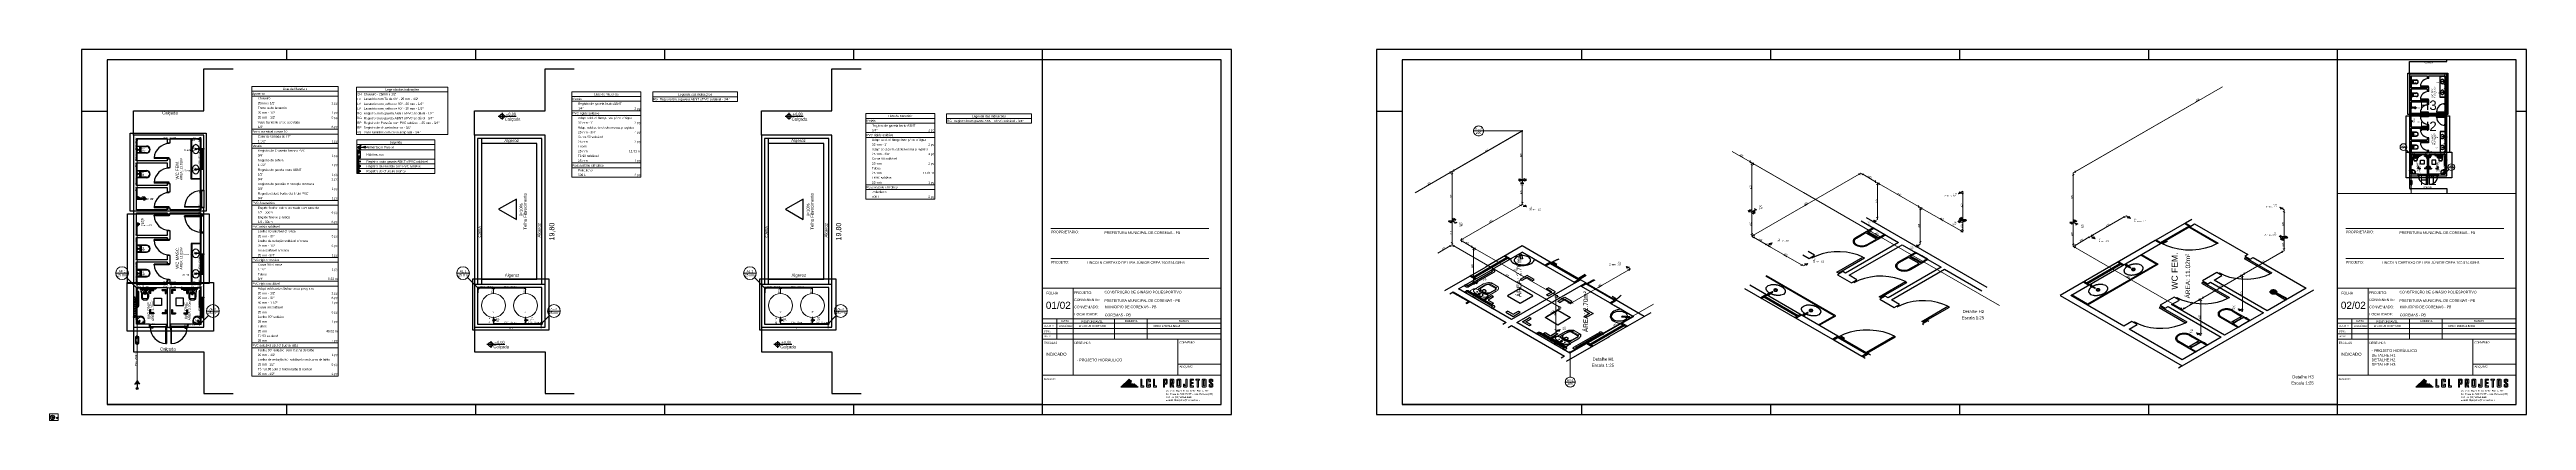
# Paper-space layout 'Layout1' of a CAD drawing. Header units: millimetres. Extents: x 1 to 2427, y 1 to 364.
# The model-space entities are those that its viewports show. They can reach past a viewport. Long polylines and large blocks are cut down to what shows.
import ezdxf

# ---------------------------------------------------------------- set-up
doc = ezdxf.new("R2010")
doc.units = ezdxf.units.MM
doc.header["$MEASUREMENT"] = 0
doc.linetypes.add('HIDDEN2', pattern=[0.47625, 0.3175, -0.15875])
for name, color, linetype, lineweight in [('. Alvenaria', 4, 'Continuous', 0), ('015', 8, 'Continuous', 15), ('A-PISO', 8, 'Continuous', 5), ('AF-Colunas', 4, 'Continuous', 5), ('AF-Condutos', 4, 'Continuous', 5), ('AF-Conexões', 9, 'Continuous', 5), ('AF-Indicação coluna', 5, 'Continuous', 5), ('AF-Sentido conduto', 9, 'Continuous', 5), ('AF-Textos conduto', 7, 'Continuous', 5), ('AL-Colunas', 3, 'Continuous', 5), ('AL-Condutos', 3, 'Continuous', 5), ('AL-Conexões', 9, 'Continuous', 5), ('AL-Indicação coluna', 5, 'Continuous', 5), ('AL-Sentido conduto', 9, 'Continuous', 5), ('AL-Textos conduto', 7, 'Continuous', 5), ('carimbo', 250, 'Continuous', 20), ('CURVAS MESTRAS', 200, 'Continuous', 0), ('DI-Detalhes', 1, 'Continuous', 30), ('DI-Tabelas', 7, 'Continuous', 5), ('DI-Títulos', 3, 'Continuous', 5), ('Frente', 7, 'Continuous', 0), ('LOGO LCL', 40, 'Continuous', 0), ('Nível 1', 7, 'Continuous', 5), ('Textos', 7, 'Continuous', 5)]:
    doc.layers.add(name, color=color, linetype=linetype, lineweight=lineweight)
for name, color, linetype in [('. Esquadria', 7, 'Continuous'), ('. Layaot', 8, 'Continuous'), ('A-PARED', 4, 'Continuous'), ('Layer 1', 7, 'Continuous'), ('PDF5_Text', 7, 'Continuous'), ('PDF_Camada 1', 7, 'Continuous'), ('PDF_Text', 7, 'Continuous'), ('PROIEZIONI_finissime', 251, 'Continuous'), ('Simbolos', 5, 'Continuous'), ('Simbolos_int', 2, 'Continuous')]:
    doc.layers.add(name, color=color, linetype=linetype)
doc.styles.add('Arial', font='arial.ttf')
doc.styles.add('PDF Arial', font='arial.ttf')
doc.styles.add('ROMANS', font='arial.ttf')
doc.styles.add('Verdana', font='verdana.ttf')

# ---------------------------------------------------------------- blocks, each defined once
blk = doc.blocks.new('logo_LCL')
at = {"layer": 'LOGO LCL', "transparency": 33554687}
h = blk.add_hatch(color=156, dxfattribs=at)
edge = h.paths.add_edge_path()
edge.add_spline(control_points=[(-77, 15.6), (-77, 15.6), (-77, 15.6), (-77, 15.6), (-77, 15.6), (-77, 15.6), (-71.9, 20.6), (-71.9, 20.6), (-71.9, 20.6), (-71.9, 20.6), (-72.6, 21.3), (-72.6, 21.3), (-72.6, 21.3), (-72.6, 21.3), (-79.5, 14.7), (-79.5, 14.7), (-79.5, 14.7), (-65.2, 14.7), (-65.2, 14.7)], knot_values=[0.428571, 0.428571, 0.428571, 0.428571, 0.5, 0.5, 0.5, 0.50001, 0.571429, 0.571429, 0.571429, 0.571439, 0.714286, 0.714286, 0.714286, 0.714296, 1, 1, 1, 1.142857, 1.142857, 1.142857, 1.142857], degree=3, periodic=0)
edge.add_spline(control_points=[(-65.2, 14.7), (-65.2, 14.7), (-65.2, 14.7), (-65.2, 14.7), (-65.2, 14.7), (-65.2, 14.7), (-66.2, 15.6), (-66.2, 15.6), (-66.2, 15.6), (-66.2, 15.6), (-77, 15.6), (-77, 15.6)], knot_values=[0.142857, 0.142857, 0.142857, 0.142857, 0.214286, 0.214286, 0.214286, 0.214296, 0.285714, 0.285714, 0.285714, 0.285725, 0.428571, 0.428571, 0.428571, 0.428571], degree=3, periodic=0)
h = blk.add_hatch(color=253, dxfattribs=at)
edge = h.paths.add_edge_path()
edge.add_spline(control_points=[(-71.9, 20.5), (-71.9, 20.5), (-71.9, 20.5), (-71.9, 20.5), (-71.9, 20.5), (-71.9, 20.5), (-72.6, 21.2), (-72.6, 21.2), (-72.6, 21.2), (-72.6, 21.2), (-79.5, 14.7), (-79.5, 14.7), (-79.5, 14.7), (-65.2, 14.7), (-65.2, 14.7)], knot_values=[0.571429, 0.571429, 0.571429, 0.571429, 0.642857, 0.642857, 0.642857, 0.642867, 0.714286, 0.714286, 0.714286, 0.714296, 1, 1, 1, 1.142857, 1.142857, 1.142857, 1.142857], degree=3, periodic=0)
edge.add_spline(control_points=[(-65.2, 14.7), (-65.2, 14.7), (-65.2, 14.7), (-65.2, 14.7), (-65.2, 14.7), (-65.2, 14.7), (-66.2, 15.6), (-66.2, 15.6), (-66.2, 15.6), (-66.2, 15.6), (-77, 15.6), (-77, 15.6)], knot_values=[0.142857, 0.142857, 0.142857, 0.142857, 0.214286, 0.214286, 0.214286, 0.214296, 0.285714, 0.285714, 0.285714, 0.285725, 0.428571, 0.428571, 0.428571, 0.428571], degree=3, periodic=0)
edge.add_spline(control_points=[(-77, 15.6), (-77, 15.6), (-77, 15.6), (-77, 15.6), (-77, 15.6), (-77, 15.6), (-71.9, 20.5), (-71.9, 20.5)], knot_values=[0.428571, 0.428571, 0.428571, 0.428571, 0.5, 0.5, 0.5, 0.50001, 0.571429, 0.571429, 0.571429, 0.571429], degree=3, periodic=0)
edge = h.paths.add_edge_path(flags=17)
edge.add_spline(control_points=[(-70.8, 19.6), (-70.8, 19.6), (-70.8, 19.6), (-70.8, 19.6), (-70.8, 19.6), (-71.6, 20.3), (-71.6, 20.3), (-71.6, 20.3), (-71.6, 20.3), (-76.2, 15.9), (-76.2, 15.9), (-76.2, 15.9), (-66.6, 15.9), (-66.6, 15.9), (-66.6, 15.9), (-66.6, 15.9), (-68.4, 17.5), (-68.4, 17.5), (-68.4, 17.5), (-68.4, 17.5), (-68.9, 17.1), (-68.9, 17.1), (-68.9, 17.1), (-68.9, 17.1), (-68.9, 17.1), (-68.9, 17.1)], knot_values=[0.636364, 0.636364, 0.636364, 0.636364, 0.681818, 0.681818, 0.681818, 0.727273, 0.727273, 0.727273, 0.727283, 0.818182, 0.818182, 0.818182, 1, 1, 1, 1.00001, 1.090909, 1.090909, 1.090909, 1.090919, 1.136364, 1.136364, 1.136364, 1.136374, 1.181818, 1.181818, 1.181818, 1.181818], degree=3, periodic=0)
edge.add_spline(control_points=[(-68.9, 17.1), (-68.9, 17.1), (-68.3, 16.6), (-68.3, 16.6), (-68.3, 16.6), (-68.3, 16.6), (-68.3, 16.6), (-68.3, 16.6)], knot_values=[0.545455, 0.545455, 0.545455, 0.545455, 0.590909, 0.590909, 0.590909, 0.590919, 0.636364, 0.636364, 0.636364, 0.636364], degree=3, periodic=0)
edge.add_spline(control_points=[(-68.3, 16.6), (-68.3, 16.6), (-74.1, 16.6), (-74.1, 16.6), (-74.1, 16.6), (-74.1, 16.6), (-71.3, 19.3), (-71.3, 19.3), (-71.3, 19.3), (-71.3, 19.3), (-71.3, 19.3), (-71.3, 19.3)], knot_values=[0.363636, 0.363636, 0.363636, 0.363636, 0.454545, 0.454545, 0.454545, 0.454556, 0.5, 0.5, 0.5, 0.50001, 0.545455, 0.545455, 0.545455, 0.545455], degree=3, periodic=0)
edge.add_spline(control_points=[(-71.3, 19.3), (-71.3, 19.3), (-71.2, 19.1), (-71.2, 19.1), (-71.2, 19.1), (-71.2, 19.1), (-71.2, 19.1), (-71.2, 19.1)], knot_values=[0.272727, 0.272727, 0.272727, 0.272727, 0.318182, 0.318182, 0.318182, 0.318192, 0.363636, 0.363636, 0.363636, 0.363636], degree=3, periodic=0)
edge.add_spline(control_points=[(-71.2, 19.1), (-71.2, 19.1), (-70.8, 19.6), (-70.8, 19.6), (-70.8, 19.6)], knot_values=[0.181818, 0.181818, 0.181818, 0.181818, 0.227273, 0.272727, 0.272727, 0.272727, 0.272727], degree=3, periodic=0)
edge = h.paths.add_edge_path(flags=16)
edge.add_spline(control_points=[(-72.1, 17.3), (-72.1, 17.3), (-70.9, 18.5), (-70.9, 18.5), (-70.9, 18.5), (-70.9, 18.5), (-70.9, 18.5), (-70.9, 18.5)], knot_values=[0.285714, 0.285714, 0.285714, 0.285714, 0.357143, 0.357143, 0.357143, 0.357153, 0.428571, 0.428571, 0.428571, 0.428571], degree=3, periodic=0)
edge.add_spline(control_points=[(-70.9, 18.5), (-70.9, 18.5), (-71.3, 18.9), (-71.3, 18.9), (-71.3, 18.9), (-71.3, 18.9), (-73.4, 16.8), (-73.4, 16.8), (-73.4, 16.8), (-69, 16.8), (-69, 16.8), (-69, 16.8), (-69, 16.8), (-69, 16.8), (-69, 16.8)], knot_values=[0.714286, 0.714286, 0.714286, 0.714286, 0.857143, 0.857143, 0.857143, 0.857153, 1, 1, 1, 1.142857, 1.142857, 1.142857, 1.142867, 1.285714, 1.285714, 1.285714, 1.285714], degree=3, periodic=0)
edge.add_spline(control_points=[(-69, 16.8), (-69, 16.8), (-69.5, 17.3), (-69.5, 17.3), (-69.5, 17.3), (-69.5, 17.3), (-72.1, 17.3), (-72.1, 17.3), (-72.1, 17.3), (-72.1, 17.3), (-72.1, 17.3), (-72.1, 17.3)], knot_values=[0.428571, 0.428571, 0.428571, 0.428571, 0.571429, 0.571429, 0.571429, 0.571439, 0.642857, 0.642857, 0.642857, 0.642867, 0.714286, 0.714286, 0.714286, 0.714286], degree=3, periodic=0)
h = blk.add_hatch(color=155, dxfattribs=at)
edge = h.paths.add_edge_path()
edge.add_spline(control_points=[(-71.3, 19.3), (-71.3, 19.3), (-71.2, 19.2), (-71.2, 19.2), (-71.2, 19.2), (-71.2, 19.2), (-71.2, 19.2), (-71.2, 19.2)], knot_values=[0.272727, 0.272727, 0.272727, 0.272727, 0.318182, 0.318182, 0.318182, 0.318192, 0.363636, 0.363636, 0.363636, 0.363636], degree=3, periodic=0)
edge.add_spline(control_points=[(-71.2, 19.2), (-71.2, 19.2), (-70.8, 19.6), (-70.8, 19.6), (-70.8, 19.6), (-70.8, 19.6), (-70.8, 19.6), (-70.8, 19.6)], knot_values=[0.181818, 0.181818, 0.181818, 0.181818, 0.227273, 0.227273, 0.227273, 0.227283, 0.272727, 0.272727, 0.272727, 0.272727], degree=3, periodic=0)
edge.add_spline(control_points=[(-70.8, 19.6), (-70.8, 19.6), (-71.6, 20.4), (-71.6, 20.4), (-71.6, 20.4), (-71.6, 20.4), (-76.2, 15.9), (-76.2, 15.9), (-76.2, 15.9), (-66.6, 15.9), (-66.6, 15.9), (-66.6, 15.9), (-66.6, 15.9), (-68.4, 17.5), (-68.4, 17.5), (-68.4, 17.5), (-68.4, 17.5), (-68.9, 17.2), (-68.9, 17.2), (-68.9, 17.2), (-68.9, 17.2), (-68.3, 16.6), (-68.3, 16.6), (-68.3, 16.6), (-68.3, 16.6), (-68.3, 16.6), (-68.3, 16.6)], knot_values=[0.545455, 0.545455, 0.545455, 0.545455, 0.636364, 0.636364, 0.636364, 0.636374, 0.727273, 0.727273, 0.727273, 0.909091, 0.909091, 0.909091, 0.909101, 1, 1, 1, 1.00001, 1.090909, 1.090909, 1.090909, 1.090919, 1.136364, 1.136364, 1.136364, 1.136374, 1.181818, 1.181818, 1.181818, 1.181818], degree=3, periodic=0)
edge.add_spline(control_points=[(-68.3, 16.6), (-68.3, 16.6), (-74.1, 16.6), (-74.1, 16.6), (-74.1, 16.6), (-74.1, 16.6), (-74.1, 16.6), (-74.1, 16.6)], knot_values=[0.454545, 0.454545, 0.454545, 0.454545, 0.5, 0.5, 0.5, 0.50001, 0.545455, 0.545455, 0.545455, 0.545455], degree=3, periodic=0)
edge.add_spline(control_points=[(-74.1, 16.6), (-74.1, 16.6), (-71.3, 19.3), (-71.3, 19.3), (-71.3, 19.3), (-71.3, 19.3), (-71.3, 19.3), (-71.3, 19.3)], knot_values=[0.363636, 0.363636, 0.363636, 0.363636, 0.409091, 0.409091, 0.409091, 0.409101, 0.454545, 0.454545, 0.454545, 0.454545], degree=3, periodic=0)
h = blk.add_hatch(color=157, dxfattribs=at)
edge = h.paths.add_edge_path()
edge.add_spline(control_points=[(-62.1, 15.8), (-62.1, 15.8), (-62.1, 21.2), (-62.1, 21.2), (-62.1, 21.2), (-62.1, 21.2), (-62.1, 21.2), (-62.1, 21.2)], knot_values=[0.428571, 0.428571, 0.428571, 0.428571, 0.5, 0.5, 0.5, 0.50001, 0.571429, 0.571429, 0.571429, 0.571429], degree=3, periodic=0)
edge.add_spline(control_points=[(-62.1, 21.2), (-62.1, 21.2), (-63.1, 21.2), (-63.1, 21.2), (-63.1, 21.2), (-63.1, 21.2), (-63.1, 21.2), (-63.1, 21.2)], knot_values=[0.285714, 0.285714, 0.285714, 0.285714, 0.357143, 0.357143, 0.357143, 0.357153, 0.428571, 0.428571, 0.428571, 0.428571], degree=3, periodic=0)
edge.add_spline(control_points=[(-63.1, 21.2), (-63.1, 21.2), (-63.1, 14.9), (-63.1, 14.9), (-63.1, 14.9), (-63.1, 14.9), (-63.1, 14.9), (-63.1, 14.9)], knot_values=[0.142857, 0.142857, 0.142857, 0.142857, 0.214286, 0.214286, 0.214286, 0.214296, 0.285714, 0.285714, 0.285714, 0.285714], degree=3, periodic=0)
edge.add_spline(control_points=[(-63.1, 14.9), (-63.1, 14.9), (-60.6, 14.9), (-60.6, 14.9), (-60.6, 14.9), (-60.6, 15.8), (-60.6, 15.8), (-60.6, 15.8), (-60.6, 15.8), (-62.1, 15.8), (-62.1, 15.8), (-62.1, 15.8), (-62.1, 15.8), (-62.1, 15.8), (-62.1, 15.8)], knot_values=[0.571429, 0.571429, 0.571429, 0.571429, 0.714286, 0.714286, 0.714286, 1, 1, 1, 1.00001, 1.071429, 1.071429, 1.071429, 1.071439, 1.142857, 1.142857, 1.142857, 1.142857], degree=3, periodic=0)
edge = h.paths.add_edge_path()
edge.add_spline(control_points=[(-58.3, 20.8), (-58.3, 20.8), (-58.3, 20.8), (-58.3, 20.8), (-58.3, 20.8), (-58.3, 20.8), (-58.3, 15.4), (-58.3, 15.4)], knot_values=[0.176471, 0.176471, 0.176471, 0.176471, 0.205883, 0.205883, 0.205883, 0.205893, 0.235295, 0.235295, 0.235295, 0.235295], degree=3, periodic=0)
edge.add_spline(control_points=[(-58.3, 15.4), (-58.3, 15.4), (-58.3, 15.4), (-58.3, 15.4), (-58.3, 15.4), (-58.3, 15.1), (-58.2, 14.9), (-57.8, 14.9)], knot_values=[0.117648, 0.117648, 0.117648, 0.117648, 0.14706, 0.14706, 0.14706, 0.14707, 0.176471, 0.176471, 0.176471, 0.176471], degree=3, periodic=0)
edge.add_spline(control_points=[(-57.8, 14.9), (-57.8, 14.9), (-57.8, 14.9), (-57.8, 14.9), (-57.8, 14.9), (-57.8, 14.9), (-55.7, 14.9), (-55.7, 14.9)], knot_values=[0.058824, 0.058824, 0.058824, 0.058824, 0.088236, 0.088236, 0.088236, 0.088346, 0.117648, 0.117648, 0.117648, 0.117648], degree=3, periodic=0)
edge.add_spline(control_points=[(-55.7, 14.9), (-55.7, 14.9), (-55.7, 14.9), (-55.7, 14.9), (-55.7, 14.9), (-55.4, 14.9), (-55.2, 15.1), (-55.2, 15.4)], knot_values=[0, 0, 0, 0, 0.029412, 0.029412, 0.029412, 0.029522, 0.058824, 0.058824, 0.058824, 0.058824], degree=3, periodic=0)
edge.add_spline(control_points=[(-55.2, 15.4), (-55.2, 15.4), (-55.2, 17.1), (-55.2, 17.1), (-55.2, 17.1), (-55.2, 17.1), (-56.2, 17.1), (-56.2, 17.1), (-56.2, 17.1), (-56.2, 17.1), (-56.2, 15.8), (-56.2, 15.8), (-56.2, 15.8), (-56.2, 15.8), (-57.4, 15.8), (-57.4, 15.8), (-57.4, 15.8), (-57.4, 15.8), (-57.4, 20.4), (-57.4, 20.4), (-57.4, 20.4), (-57.4, 20.4), (-56.2, 20.4), (-56.2, 20.4), (-56.2, 20.4), (-56.2, 20.4), (-56.2, 19.2), (-56.2, 19.2), (-56.2, 19.2), (-56.2, 19.2), (-55.2, 19.2), (-55.2, 19.2), (-55.2, 19.2), (-55.2, 19.2), (-55.2, 20.8), (-55.2, 20.8)], knot_values=[0.411771, 0.411771, 0.411771, 0.411771, 0.529418, 0.529418, 0.529418, 0.529428, 0.588241, 0.588241, 0.588241, 0.588251, 0.647065, 0.647065, 0.647065, 0.647075, 0.705888, 0.705888, 0.705888, 0.705898, 0.764712, 0.764712, 0.764712, 0.764722, 0.823535, 0.823535, 0.823535, 0.823546, 0.882359, 0.882359, 0.882359, 0.882369, 0.941182, 0.941182, 0.941182, 0.941193, 1, 1, 1, 1], degree=3, periodic=0)
edge.add_spline(control_points=[(-55.2, 20.8), (-55.2, 20.8), (-55.2, 20.8), (-55.2, 20.8), (-55.2, 20.8), (-55.2, 21.1), (-55.4, 21.2), (-55.7, 21.2)], knot_values=[0.352942, 0.352942, 0.352942, 0.352942, 0.352953, 0.352953, 0.352953, 0.353058, 0.411771, 0.411771, 0.411771, 0.411771], degree=3, periodic=0)
edge.add_spline(control_points=[(-55.7, 21.2), (-55.7, 21.2), (-55.7, 21.2), (-55.7, 21.2), (-55.7, 21.2), (-55.7, 21.2), (-57.8, 21.2), (-57.8, 21.2)], knot_values=[0.294118, 0.294118, 0.294118, 0.294118, 0.32353, 0.32353, 0.32353, 0.32354, 0.352942, 0.352942, 0.352942, 0.352942], degree=3, periodic=0)
edge.add_spline(control_points=[(-57.8, 21.2), (-57.8, 21.2), (-57.8, 21.2), (-57.8, 21.2), (-57.8, 21.2), (-58.2, 21.2), (-58.3, 21.1), (-58.3, 20.8)], knot_values=[0.235295, 0.235295, 0.235295, 0.235295, 0.264707, 0.264707, 0.264707, 0.264717, 0.294118, 0.294118, 0.294118, 0.294118], degree=3, periodic=0)
edge = h.paths.add_edge_path()
edge.add_spline(control_points=[(-51.8, 15.8), (-51.8, 15.8), (-51.8, 21.2), (-51.8, 21.2), (-51.8, 21.2), (-51.8, 21.2), (-51.8, 21.2), (-51.8, 21.2)], knot_values=[0.428571, 0.428571, 0.428571, 0.428571, 0.5, 0.5, 0.5, 0.50001, 0.571429, 0.571429, 0.571429, 0.571429], degree=3, periodic=0)
edge.add_spline(control_points=[(-51.8, 21.2), (-51.8, 21.2), (-52.8, 21.2), (-52.8, 21.2), (-52.8, 21.2), (-52.8, 21.2), (-52.8, 21.2), (-52.8, 21.2)], knot_values=[0.285714, 0.285714, 0.285714, 0.285714, 0.357143, 0.357143, 0.357143, 0.357153, 0.428571, 0.428571, 0.428571, 0.428571], degree=3, periodic=0)
edge.add_spline(control_points=[(-52.8, 21.2), (-52.8, 21.2), (-52.8, 14.9), (-52.8, 14.9), (-52.8, 14.9), (-52.8, 14.9), (-52.8, 14.9), (-52.8, 14.9)], knot_values=[0.142857, 0.142857, 0.142857, 0.142857, 0.214286, 0.214286, 0.214286, 0.214296, 0.285714, 0.285714, 0.285714, 0.285714], degree=3, periodic=0)
edge.add_spline(control_points=[(-52.8, 14.9), (-52.8, 14.9), (-50.3, 14.9), (-50.3, 14.9), (-50.3, 14.9), (-50.3, 15.8), (-50.3, 15.8), (-50.3, 15.8), (-50.3, 15.8), (-51.8, 15.8), (-51.8, 15.8), (-51.8, 15.8), (-51.8, 15.8), (-51.8, 15.8), (-51.8, 15.8)], knot_values=[0.571429, 0.571429, 0.571429, 0.571429, 0.714286, 0.714286, 0.714286, 1, 1, 1, 1.00001, 1.071429, 1.071429, 1.071429, 1.071439, 1.142857, 1.142857, 1.142857, 1.142857], degree=3, periodic=0)
edge = h.paths.add_edge_path()
edge.add_spline(control_points=[(-44.6, 21.2), (-44.6, 21.2), (-44.6, 21.2), (-44.6, 21.2), (-44.6, 21.2), (-44.6, 21.2), (-44.6, 14.9), (-44.6, 14.9)], knot_values=[0.444446, 0.444446, 0.444446, 0.444446, 0.500007, 0.500007, 0.500007, 0.500107, 0.555557, 0.555557, 0.555557, 0.555557], degree=3, periodic=0)
edge.add_spline(control_points=[(-44.6, 14.9), (-44.6, 14.9), (-44.6, 14.9), (-44.6, 14.9), (-44.6, 14.9), (-44.6, 14.9), (-43.7, 14.9), (-43.7, 14.9)], knot_values=[0.333334, 0.333334, 0.333334, 0.333334, 0.388896, 0.388896, 0.388896, 0.388996, 0.444446, 0.444446, 0.444446, 0.444446], degree=3, periodic=0)
edge.add_spline(control_points=[(-43.7, 14.9), (-43.7, 14.9), (-43.7, 14.9), (-43.7, 14.9), (-43.7, 14.9), (-43.7, 14.9), (-43.7, 17.2), (-43.7, 17.2)], knot_values=[0.222223, 0.222223, 0.222223, 0.222223, 0.277785, 0.277785, 0.277785, 0.277885, 0.333334, 0.333334, 0.333334, 0.333334], degree=3, periodic=0)
edge.add_spline(control_points=[(-43.7, 17.2), (-43.7, 17.2), (-43.7, 17.2), (-43.7, 17.2), (-43.7, 17.2), (-43.7, 17.2), (-42.1, 17.2), (-42.1, 17.2)], knot_values=[0.111112, 0.111112, 0.111112, 0.111112, 0.166673, 0.166673, 0.166673, 0.166773, 0.222223, 0.222223, 0.222223, 0.222223], degree=3, periodic=0)
edge.add_spline(control_points=[(-42.1, 17.2), (-42.1, 17.2), (-42.1, 17.2), (-42.1, 17.2), (-42.1, 17.2), (-41.8, 17.2), (-41.6, 17.4), (-41.6, 17.7)], knot_values=[0, 0, 0, 0, 0.055562, 0.055562, 0.055562, 0.055662, 0.111112, 0.111112, 0.111112, 0.111112], degree=3, periodic=0)
edge.add_spline(control_points=[(-41.6, 17.7), (-41.6, 17.7), (-41.6, 20.8), (-41.6, 20.8)], knot_values=[0.77778, 0.77778, 0.77778, 0.77778, 1, 1, 1, 1], degree=3, periodic=0)
edge.add_spline(control_points=[(-41.6, 20.8), (-41.6, 20.8), (-41.6, 20.8), (-41.6, 20.8), (-41.6, 20.8), (-41.6, 21.1), (-41.8, 21.2), (-42.1, 21.2)], knot_values=[0.666668, 0.666668, 0.666668, 0.666668, 0.72223, 0.72223, 0.72223, 0.72233, 0.77778, 0.77778, 0.77778, 0.77778], degree=3, periodic=0)
edge.add_spline(control_points=[(-42.1, 21.2), (-42.1, 21.2), (-42.1, 21.2), (-42.1, 21.2), (-42.1, 21.2), (-42.1, 21.2), (-44.6, 21.2), (-44.6, 21.2)], knot_values=[0.555557, 0.555557, 0.555557, 0.555557, 0.611118, 0.611118, 0.611118, 0.611218, 0.666668, 0.666668, 0.666668, 0.666668], degree=3, periodic=0)
edge = h.paths.add_edge_path(flags=16)
edge.add_spline(control_points=[(-42.5, 20.4), (-42.5, 20.4), (-42.5, 18), (-42.5, 18), (-42.5, 18), (-43.7, 18), (-43.7, 18), (-43.7, 18), (-43.7, 18), (-43.7, 20.4), (-43.7, 20.4), (-43.7, 20.4), (-43.7, 20.4), (-43.7, 20.4), (-43.7, 20.4)], knot_values=[0.4, 0.4, 0.4, 0.4, 0.6, 0.6, 0.6, 1, 1, 1, 1.00001, 1.1, 1.1, 1.1, 1.10001, 1.2, 1.2, 1.2, 1.2], degree=3, periodic=0)
edge.add_spline(control_points=[(-43.7, 20.4), (-43.7, 20.4), (-42.5, 20.4), (-42.5, 20.4), (-42.5, 20.4), (-42.5, 20.4), (-42.5, 20.4), (-42.5, 20.4)], knot_values=[0.2, 0.2, 0.2, 0.2, 0.3, 0.3, 0.3, 0.30001, 0.4, 0.4, 0.4, 0.4], degree=3, periodic=0)
edge = h.paths.add_edge_path()
edge.add_spline(control_points=[(-39.2, 21.2), (-39.2, 21.2), (-39.2, 21.2), (-39.2, 21.2), (-39.2, 21.2), (-39.2, 21.2), (-39.2, 14.9), (-39.2, 14.9)], knot_values=[0.500001, 0.500001, 0.500001, 0.500001, 0.531251, 0.531251, 0.531251, 0.531361, 0.562501, 0.562501, 0.562501, 0.562501], degree=3, periodic=0)
edge.add_spline(control_points=[(-39.2, 14.9), (-39.2, 14.9), (-39.2, 14.9), (-39.2, 14.9), (-39.2, 14.9), (-39.2, 14.9), (-38.3, 14.9), (-38.3, 14.9)], knot_values=[0.437501, 0.437501, 0.437501, 0.437501, 0.468751, 0.468751, 0.468751, 0.468761, 0.500001, 0.500001, 0.500001, 0.500001], degree=3, periodic=0)
edge.add_spline(control_points=[(-38.3, 14.9), (-38.3, 14.9), (-38.3, 14.9), (-38.3, 14.9), (-38.3, 14.9), (-38.3, 14.9), (-38.3, 20.4), (-38.3, 20.4)], knot_values=[0.375001, 0.375001, 0.375001, 0.375001, 0.406251, 0.406251, 0.406251, 0.406261, 0.437501, 0.437501, 0.437501, 0.437501], degree=3, periodic=0)
edge.add_spline(control_points=[(-38.3, 20.4), (-38.3, 20.4), (-38.3, 20.4), (-38.3, 20.4), (-38.3, 20.4), (-38.3, 20.4), (-37.1, 20.4), (-37.1, 20.4)], knot_values=[0.312501, 0.312501, 0.312501, 0.312501, 0.343751, 0.343751, 0.343751, 0.343761, 0.375001, 0.375001, 0.375001, 0.375001], degree=3, periodic=0)
edge.add_spline(control_points=[(-37.1, 20.4), (-37.1, 20.4), (-37.1, 20.4), (-37.1, 20.4), (-37.1, 20.4), (-37.1, 20.4), (-37.1, 18.4), (-37.1, 18.4)], knot_values=[0.250001, 0.250001, 0.250001, 0.250001, 0.281251, 0.281251, 0.281251, 0.281261, 0.312501, 0.312501, 0.312501, 0.312501], degree=3, periodic=0)
edge.add_spline(control_points=[(-37.1, 18.4), (-37.1, 18.4), (-37.1, 18.4), (-37.1, 18.4), (-37.1, 18.4), (-37.1, 18.4), (-38, 18.4), (-38, 18.4)], knot_values=[0.187501, 0.187501, 0.187501, 0.187501, 0.218751, 0.218751, 0.218751, 0.218761, 0.250001, 0.250001, 0.250001, 0.250001], degree=3, periodic=0)
edge.add_spline(control_points=[(-38, 18.4), (-38, 18.4), (-38, 18.4), (-38, 18.4), (-38, 18.4), (-38, 18.1), (-38, 17.9), (-38, 17.9)], knot_values=[0.125001, 0.125001, 0.125001, 0.125001, 0.156251, 0.156251, 0.156251, 0.156261, 0.187501, 0.187501, 0.187501, 0.187501], degree=3, periodic=0)
edge.add_spline(control_points=[(-38, 17.9), (-38, 17.9), (-38, 17.9), (-38, 17.9), (-38, 17.9), (-38, 17.9), (-37, 14.9), (-37, 14.9)], knot_values=[0.062501, 0.062501, 0.062501, 0.062501, 0.093751, 0.093751, 0.093751, 0.093861, 0.125001, 0.125001, 0.125001, 0.125001], degree=3, periodic=0)
edge.add_spline(control_points=[(-37, 14.9), (-37, 14.9), (-37, 14.9), (-37, 14.9), (-37, 14.9), (-37, 14.9), (-36.7, 14.9), (-36.5, 14.9)], knot_values=[0.03125, 0.03125, 0.03125, 0.03125, 0.046876, 0.046876, 0.046876, 0.046886, 0.062501, 0.062501, 0.062501, 0.062501], degree=3, periodic=0)
edge.add_spline(control_points=[(-36.5, 14.9), (-36.2, 14.9), (-36, 14.9), (-36, 14.9), (-36, 14.9), (-37, 17.8), (-37, 17.8)], knot_values=[0.875001, 0.875001, 0.875001, 0.875001, 0.906251, 0.906251, 0.906251, 1.03125, 1.03125, 1.03125, 1.03125], degree=3, periodic=0)
edge.add_spline(control_points=[(-37, 17.8), (-37, 17.8), (-37, 17.8), (-37, 17.8), (-37, 17.8), (-36.7, 17.8), (-36.5, 17.8), (-36.4, 17.9)], knot_values=[0.812501, 0.812501, 0.812501, 0.812501, 0.843757, 0.843757, 0.843757, 0.843857, 0.875001, 0.875001, 0.875001, 0.875001], degree=3, periodic=0)
edge.add_spline(control_points=[(-36.4, 17.9), (-36.4, 17.9), (-36.4, 17.9), (-36.4, 17.9), (-36.4, 17.9), (-36.2, 17.9), (-36.2, 18.1), (-36.2, 18.3)], knot_values=[0.750001, 0.750001, 0.750001, 0.750001, 0.781251, 0.781251, 0.781251, 0.781361, 0.812501, 0.812501, 0.812501, 0.812501], degree=3, periodic=0)
edge.add_spline(control_points=[(-36.2, 18.3), (-36.2, 18.3), (-36.2, 18.3), (-36.2, 18.3), (-36.2, 18.3), (-36.2, 18.3), (-36.2, 20.8), (-36.2, 20.8)], knot_values=[0.687501, 0.687501, 0.687501, 0.687501, 0.718751, 0.718751, 0.718751, 0.718861, 0.750001, 0.750001, 0.750001, 0.750001], degree=3, periodic=0)
edge.add_spline(control_points=[(-36.2, 20.8), (-36.2, 20.8), (-36.2, 20.8), (-36.2, 20.8), (-36.2, 20.8), (-36.2, 21.1), (-36.3, 21.2), (-36.7, 21.2)], knot_values=[0.625001, 0.625001, 0.625001, 0.625001, 0.656251, 0.656251, 0.656251, 0.656361, 0.687501, 0.687501, 0.687501, 0.687501], degree=3, periodic=0)
edge.add_spline(control_points=[(-36.7, 21.2), (-36.7, 21.2), (-36.7, 21.2), (-36.7, 21.2), (-36.7, 21.2), (-36.7, 21.2), (-39.2, 21.2), (-39.2, 21.2)], knot_values=[0.562501, 0.562501, 0.562501, 0.562501, 0.593751, 0.593751, 0.593751, 0.593861, 0.625001, 0.625001, 0.625001, 0.625001], degree=3, periodic=0)
edge = h.paths.add_edge_path()
edge.add_spline(control_points=[(-33.7, 20.8), (-33.7, 20.8), (-33.7, 20.8), (-33.7, 20.8), (-33.7, 20.8), (-33.7, 20.8), (-33.7, 15.4), (-33.7, 15.4)], knot_values=[0.333334, 0.333334, 0.333334, 0.333334, 0.388896, 0.388896, 0.388896, 0.388996, 0.444446, 0.444446, 0.444446, 0.444446], degree=3, periodic=0)
edge.add_spline(control_points=[(-33.7, 15.4), (-33.7, 15.4), (-33.7, 15.4), (-33.7, 15.4), (-33.7, 15.4), (-33.7, 15.1), (-33.6, 14.9), (-33.2, 14.9)], knot_values=[0.222223, 0.222223, 0.222223, 0.222223, 0.277785, 0.277785, 0.277785, 0.277885, 0.333334, 0.333334, 0.333334, 0.333334], degree=3, periodic=0)
edge.add_spline(control_points=[(-33.2, 14.9), (-33.2, 14.9), (-33.2, 14.9), (-33.2, 14.9), (-33.2, 14.9), (-33.2, 14.9), (-31, 14.9), (-31, 14.9)], knot_values=[0.111112, 0.111112, 0.111112, 0.111112, 0.166673, 0.166673, 0.166673, 0.166773, 0.222223, 0.222223, 0.222223, 0.222223], degree=3, periodic=0)
edge.add_spline(control_points=[(-31, 14.9), (-31, 14.9), (-31, 14.9), (-31, 14.9), (-31, 14.9), (-30.7, 14.9), (-30.5, 15.1), (-30.5, 15.4)], knot_values=[0, 0, 0, 0, 0.055562, 0.055562, 0.055562, 0.055662, 0.111112, 0.111112, 0.111112, 0.111112], degree=3, periodic=0)
edge.add_spline(control_points=[(-30.5, 15.4), (-30.5, 15.4), (-30.5, 20.8), (-30.5, 20.8)], knot_values=[0.77778, 0.77778, 0.77778, 0.77778, 1, 1, 1, 1], degree=3, periodic=0)
edge.add_spline(control_points=[(-30.5, 20.8), (-30.5, 20.8), (-30.5, 20.8), (-30.5, 20.8), (-30.5, 20.8), (-30.5, 21.1), (-30.7, 21.2), (-31, 21.2)], knot_values=[0.666668, 0.666668, 0.666668, 0.666668, 0.72223, 0.72223, 0.72223, 0.72233, 0.77778, 0.77778, 0.77778, 0.77778], degree=3, periodic=0)
edge.add_spline(control_points=[(-31, 21.2), (-31, 21.2), (-31, 21.2), (-31, 21.2), (-31, 21.2), (-31, 21.2), (-33.2, 21.2), (-33.2, 21.2)], knot_values=[0.555557, 0.555557, 0.555557, 0.555557, 0.611118, 0.611118, 0.611118, 0.611218, 0.666668, 0.666668, 0.666668, 0.666668], degree=3, periodic=0)
edge.add_spline(control_points=[(-33.2, 21.2), (-33.2, 21.2), (-33.2, 21.2), (-33.2, 21.2), (-33.2, 21.2), (-33.6, 21.2), (-33.7, 21.1), (-33.7, 20.8)], knot_values=[0.444446, 0.444446, 0.444446, 0.444446, 0.500007, 0.500007, 0.500007, 0.500107, 0.555557, 0.555557, 0.555557, 0.555557], degree=3, periodic=0)
edge = h.paths.add_edge_path(flags=16)
edge.add_spline(control_points=[(-31.5, 20.4), (-31.5, 20.4), (-31.5, 15.8), (-31.5, 15.8), (-31.5, 15.8), (-32.8, 15.8), (-32.8, 15.8), (-32.8, 15.8), (-32.8, 15.8), (-32.8, 20.4), (-32.8, 20.4), (-32.8, 20.4), (-32.8, 20.4), (-32.8, 20.4), (-32.8, 20.4)], knot_values=[0.4, 0.4, 0.4, 0.4, 0.6, 0.6, 0.6, 1, 1, 1, 1.00001, 1.1, 1.1, 1.1, 1.10001, 1.2, 1.2, 1.2, 1.2], degree=3, periodic=0)
edge.add_spline(control_points=[(-32.8, 20.4), (-32.8, 20.4), (-31.5, 20.4), (-31.5, 20.4), (-31.5, 20.4), (-31.5, 20.4), (-31.5, 20.4), (-31.5, 20.4)], knot_values=[0.2, 0.2, 0.2, 0.2, 0.3, 0.3, 0.3, 0.30001, 0.4, 0.4, 0.4, 0.4], degree=3, periodic=0)
edge = h.paths.add_edge_path()
edge.add_spline(control_points=[(-25.3, 15.4), (-25.3, 15.4), (-25.3, 21.2), (-25.3, 21.2), (-25.3, 21.2), (-25.3, 21.2), (-26.2, 21.2), (-26.2, 21.2), (-26.2, 21.2), (-26.2, 21.2), (-26.2, 15.8), (-26.2, 15.8), (-26.2, 15.8), (-26.2, 15.8), (-27.3, 15.8), (-27.3, 15.8), (-27.3, 15.8), (-27.3, 15.8), (-27.3, 17.1), (-27.3, 17.1), (-27.3, 17.1), (-27.3, 17.1), (-28.2, 17.1), (-28.2, 17.1), (-28.2, 17.1), (-28.2, 17.1), (-28.2, 15.4), (-28.2, 15.4)], knot_values=[0.272735, 0.272735, 0.272735, 0.272735, 0.454553, 0.454553, 0.454553, 0.454563, 0.545462, 0.545462, 0.545462, 0.545472, 0.636371, 0.636371, 0.636371, 0.636381, 0.72728, 0.72728, 0.72728, 0.72729, 0.818189, 0.818189, 0.818189, 0.818199, 0.909098, 0.909098, 0.909098, 0.909108, 1, 1, 1, 1], degree=3, periodic=0)
edge.add_spline(control_points=[(-28.2, 15.4), (-28.2, 15.4), (-28.2, 15.4), (-28.2, 15.4), (-28.2, 15.4), (-28.2, 15.1), (-28, 14.9), (-27.7, 14.9)], knot_values=[0.181819, 0.181819, 0.181819, 0.181819, 0.181831, 0.181831, 0.181831, 0.181937, 0.272735, 0.272735, 0.272735, 0.272735], degree=3, periodic=0)
edge.add_spline(control_points=[(-27.7, 14.9), (-27.7, 14.9), (-27.7, 14.9), (-27.7, 14.9), (-27.7, 14.9), (-27.7, 14.9), (-25.8, 14.9), (-25.8, 14.9)], knot_values=[0.09091, 0.09091, 0.09091, 0.09091, 0.136365, 0.136365, 0.136365, 0.136375, 0.181819, 0.181819, 0.181819, 0.181819], degree=3, periodic=0)
edge.add_spline(control_points=[(-25.8, 14.9), (-25.8, 14.9), (-25.8, 14.9), (-25.8, 14.9), (-25.8, 14.9), (-25.4, 14.9), (-25.3, 15.1), (-25.3, 15.4)], knot_values=[0, 0, 0, 0, 0.045456, 0.045456, 0.045456, 0.045466, 0.09091, 0.09091, 0.09091, 0.09091], degree=3, periodic=0)
edge = h.paths.add_edge_path()
edge.add_spline(control_points=[(-22.8, 21.2), (-22.8, 21.2), (-22.8, 14.9), (-22.8, 14.9), (-22.8, 14.9), (-22.8, 14.9), (-22.8, 14.9), (-22.8, 14.9)], knot_values=[0.076923, 0.076923, 0.076923, 0.076923, 0.115385, 0.115385, 0.115385, 0.115395, 0.153846, 0.153846, 0.153846, 0.153846], degree=3, periodic=0)
edge.add_spline(control_points=[(-22.8, 14.9), (-22.8, 14.9), (-20.2, 14.9), (-20.2, 14.9), (-20.2, 14.9), (-20.2, 15.8), (-20.2, 15.8), (-20.2, 15.8), (-20.2, 15.8), (-21.9, 15.8), (-21.9, 15.8), (-21.9, 15.8), (-21.9, 15.8), (-21.9, 15.8), (-21.9, 15.8)], knot_values=[0.769231, 0.769231, 0.769231, 0.769231, 0.846154, 0.846154, 0.846154, 1, 1, 1, 1.00001, 1.038462, 1.038462, 1.038462, 1.038472, 1.076923, 1.076923, 1.076923, 1.076923], degree=3, periodic=0)
edge.add_spline(control_points=[(-21.9, 15.8), (-21.9, 15.8), (-21.9, 17.8), (-21.9, 17.8), (-21.9, 17.8), (-21.9, 17.8), (-21.9, 17.8), (-21.9, 17.8)], knot_values=[0.692308, 0.692308, 0.692308, 0.692308, 0.730769, 0.730769, 0.730769, 0.730779, 0.769231, 0.769231, 0.769231, 0.769231], degree=3, periodic=0)
edge.add_spline(control_points=[(-21.9, 17.8), (-21.9, 17.8), (-20.4, 17.8), (-20.4, 17.8), (-20.4, 17.8), (-20.4, 17.8), (-20.4, 17.8), (-20.4, 17.8)], knot_values=[0.615385, 0.615385, 0.615385, 0.615385, 0.653846, 0.653846, 0.653846, 0.653856, 0.692308, 0.692308, 0.692308, 0.692308], degree=3, periodic=0)
edge.add_spline(control_points=[(-20.4, 17.8), (-20.4, 17.8), (-20.4, 18.6), (-20.4, 18.6), (-20.4, 18.6), (-20.4, 18.6), (-20.4, 18.6), (-20.4, 18.6)], knot_values=[0.538462, 0.538462, 0.538462, 0.538462, 0.576923, 0.576923, 0.576923, 0.576933, 0.615385, 0.615385, 0.615385, 0.615385], degree=3, periodic=0)
edge.add_spline(control_points=[(-20.4, 18.6), (-20.4, 18.6), (-21.9, 18.6), (-21.9, 18.6), (-21.9, 18.6), (-21.9, 18.6), (-21.9, 18.6), (-21.9, 18.6)], knot_values=[0.461538, 0.461538, 0.461538, 0.461538, 0.5, 0.5, 0.5, 0.50001, 0.538462, 0.538462, 0.538462, 0.538462], degree=3, periodic=0)
edge.add_spline(control_points=[(-21.9, 18.6), (-21.9, 18.6), (-21.9, 20.4), (-21.9, 20.4), (-21.9, 20.4), (-21.9, 20.4), (-21.9, 20.4), (-21.9, 20.4)], knot_values=[0.384615, 0.384615, 0.384615, 0.384615, 0.423077, 0.423077, 0.423077, 0.423087, 0.461538, 0.461538, 0.461538, 0.461538], degree=3, periodic=0)
edge.add_spline(control_points=[(-21.9, 20.4), (-21.9, 20.4), (-20.2, 20.4), (-20.2, 20.4), (-20.2, 20.4), (-20.2, 20.4), (-20.2, 20.4), (-20.2, 20.4)], knot_values=[0.307692, 0.307692, 0.307692, 0.307692, 0.346154, 0.346154, 0.346154, 0.346164, 0.384615, 0.384615, 0.384615, 0.384615], degree=3, periodic=0)
edge.add_spline(control_points=[(-20.2, 20.4), (-20.2, 20.4), (-20.2, 21.2), (-20.2, 21.2), (-20.2, 21.2), (-20.2, 21.2), (-20.2, 21.2), (-20.2, 21.2)], knot_values=[0.230769, 0.230769, 0.230769, 0.230769, 0.269231, 0.269231, 0.269231, 0.269241, 0.307692, 0.307692, 0.307692, 0.307692], degree=3, periodic=0)
edge.add_spline(control_points=[(-20.2, 21.2), (-20.2, 21.2), (-22.8, 21.2), (-22.8, 21.2), (-22.8, 21.2), (-22.8, 21.2), (-22.8, 21.2), (-22.8, 21.2)], knot_values=[0.153846, 0.153846, 0.153846, 0.153846, 0.192308, 0.192308, 0.192308, 0.192318, 0.230769, 0.230769, 0.230769, 0.230769], degree=3, periodic=0)
edge = h.paths.add_edge_path()
edge.add_spline(control_points=[(-16.1, 14.9), (-16.1, 14.9), (-16.1, 20.4), (-16.1, 20.4), (-16.1, 20.4), (-16.1, 20.4), (-16.1, 20.4), (-16.1, 20.4)], knot_values=[0.111111, 0.111111, 0.111111, 0.111111, 0.166667, 0.166667, 0.166667, 0.166677, 0.222222, 0.222222, 0.222222, 0.222222], degree=3, periodic=0)
edge.add_spline(control_points=[(-16.1, 20.4), (-16.1, 20.4), (-15.1, 20.4), (-15.1, 20.4), (-15.1, 20.4), (-15.1, 21.2), (-15.1, 21.2), (-15.1, 21.2), (-15.1, 21.2), (-18.1, 21.2), (-18.1, 21.2), (-18.1, 21.2), (-18.1, 21.2), (-18.1, 21.2), (-18.1, 21.2)], knot_values=[0.666667, 0.666667, 0.666667, 0.666667, 0.777778, 0.777778, 0.777778, 1, 1, 1, 1.00001, 1.055556, 1.055556, 1.055556, 1.055566, 1.111111, 1.111111, 1.111111, 1.111111], degree=3, periodic=0)
edge.add_spline(control_points=[(-18.1, 21.2), (-18.1, 21.2), (-18.1, 20.4), (-18.1, 20.4), (-18.1, 20.4), (-18.1, 20.4), (-18.1, 20.4), (-18.1, 20.4)], knot_values=[0.555556, 0.555556, 0.555556, 0.555556, 0.611111, 0.611111, 0.611111, 0.611121, 0.666667, 0.666667, 0.666667, 0.666667], degree=3, periodic=0)
edge.add_spline(control_points=[(-18.1, 20.4), (-18.1, 20.4), (-17.1, 20.4), (-17.1, 20.4), (-17.1, 20.4), (-17.1, 20.4), (-17.1, 20.4), (-17.1, 20.4)], knot_values=[0.444444, 0.444444, 0.444444, 0.444444, 0.5, 0.5, 0.5, 0.50001, 0.555556, 0.555556, 0.555556, 0.555556], degree=3, periodic=0)
edge.add_spline(control_points=[(-17.1, 20.4), (-17.1, 20.4), (-17.1, 14.9), (-17.1, 14.9), (-17.1, 14.9), (-17.1, 14.9), (-16.1, 14.9), (-16.1, 14.9), (-16.1, 14.9), (-16.1, 14.9), (-16.1, 14.9), (-16.1, 14.9)], knot_values=[0.222222, 0.222222, 0.222222, 0.222222, 0.333333, 0.333333, 0.333333, 0.333344, 0.388889, 0.388889, 0.388889, 0.388899, 0.444444, 0.444444, 0.444444, 0.444444], degree=3, periodic=0)
edge = h.paths.add_edge_path()
edge.add_spline(control_points=[(-12.9, 20.8), (-12.9, 20.8), (-12.9, 20.8), (-12.9, 20.8), (-12.9, 20.8), (-12.9, 20.8), (-12.9, 15.4), (-12.9, 15.4)], knot_values=[0.333334, 0.333334, 0.333334, 0.333334, 0.388896, 0.388896, 0.388896, 0.388996, 0.444446, 0.444446, 0.444446, 0.444446], degree=3, periodic=0)
edge.add_spline(control_points=[(-12.9, 15.4), (-12.9, 15.4), (-12.9, 15.4), (-12.9, 15.4), (-12.9, 15.4), (-12.9, 15.1), (-12.8, 14.9), (-12.4, 14.9)], knot_values=[0.222223, 0.222223, 0.222223, 0.222223, 0.277785, 0.277785, 0.277785, 0.277885, 0.333334, 0.333334, 0.333334, 0.333334], degree=3, periodic=0)
edge.add_spline(control_points=[(-12.4, 14.9), (-12.4, 14.9), (-12.4, 14.9), (-12.4, 14.9), (-12.4, 14.9), (-12.4, 14.9), (-10.2, 14.9), (-10.2, 14.9)], knot_values=[0.111112, 0.111112, 0.111112, 0.111112, 0.166673, 0.166673, 0.166673, 0.166773, 0.222223, 0.222223, 0.222223, 0.222223], degree=3, periodic=0)
edge.add_spline(control_points=[(-10.2, 14.9), (-10.2, 14.9), (-10.2, 14.9), (-10.2, 14.9), (-10.2, 14.9), (-9.9, 14.9), (-9.7, 15.1), (-9.7, 15.4)], knot_values=[0, 0, 0, 0, 0.055562, 0.055562, 0.055562, 0.055662, 0.111112, 0.111112, 0.111112, 0.111112], degree=3, periodic=0)
edge.add_spline(control_points=[(-9.7, 15.4), (-9.7, 15.4), (-9.7, 20.8), (-9.7, 20.8)], knot_values=[0.77778, 0.77778, 0.77778, 0.77778, 1, 1, 1, 1], degree=3, periodic=0)
edge.add_spline(control_points=[(-9.7, 20.8), (-9.7, 20.8), (-9.7, 20.8), (-9.7, 20.8), (-9.7, 20.8), (-9.7, 21.1), (-9.9, 21.2), (-10.2, 21.2)], knot_values=[0.666668, 0.666668, 0.666668, 0.666668, 0.72223, 0.72223, 0.72223, 0.72233, 0.77778, 0.77778, 0.77778, 0.77778], degree=3, periodic=0)
edge.add_spline(control_points=[(-10.2, 21.2), (-10.2, 21.2), (-10.2, 21.2), (-10.2, 21.2), (-10.2, 21.2), (-10.2, 21.2), (-12.4, 21.2), (-12.4, 21.2)], knot_values=[0.555557, 0.555557, 0.555557, 0.555557, 0.611118, 0.611118, 0.611118, 0.611218, 0.666668, 0.666668, 0.666668, 0.666668], degree=3, periodic=0)
edge.add_spline(control_points=[(-12.4, 21.2), (-12.4, 21.2), (-12.4, 21.2), (-12.4, 21.2), (-12.4, 21.2), (-12.8, 21.2), (-12.9, 21.1), (-12.9, 20.8)], knot_values=[0.444446, 0.444446, 0.444446, 0.444446, 0.500007, 0.500007, 0.500007, 0.500107, 0.555557, 0.555557, 0.555557, 0.555557], degree=3, periodic=0)
edge = h.paths.add_edge_path(flags=16)
edge.add_spline(control_points=[(-10.7, 20.4), (-10.7, 20.4), (-10.7, 15.8), (-10.7, 15.8), (-10.7, 15.8), (-12, 15.8), (-12, 15.8), (-12, 15.8), (-12, 15.8), (-12, 20.4), (-12, 20.4), (-12, 20.4), (-12, 20.4), (-12, 20.4), (-12, 20.4)], knot_values=[0.4, 0.4, 0.4, 0.4, 0.6, 0.6, 0.6, 1, 1, 1, 1.00001, 1.1, 1.1, 1.1, 1.10001, 1.2, 1.2, 1.2, 1.2], degree=3, periodic=0)
edge.add_spline(control_points=[(-12, 20.4), (-12, 20.4), (-10.7, 20.4), (-10.7, 20.4), (-10.7, 20.4), (-10.7, 20.4), (-10.7, 20.4), (-10.7, 20.4)], knot_values=[0.2, 0.2, 0.2, 0.2, 0.3, 0.3, 0.3, 0.30001, 0.4, 0.4, 0.4, 0.4], degree=3, periodic=0)
edge = h.paths.add_edge_path()
edge.add_spline(control_points=[(-7.3, 20.8), (-7.3, 20.8), (-7.3, 20.8), (-7.3, 20.8), (-7.3, 20.8), (-7.3, 20.8), (-7.3, 19.3), (-7.3, 19.3)], knot_values=[0.434783, 0.434783, 0.434783, 0.434783, 0.456523, 0.456523, 0.456523, 0.456533, 0.478261, 0.478261, 0.478261, 0.478261], degree=3, periodic=0)
edge.add_spline(control_points=[(-7.3, 19.3), (-7.3, 19.3), (-7.3, 19.3), (-7.3, 19.3), (-7.3, 19.3), (-7.3, 19.1), (-7.2, 18.9), (-7.1, 18.8)], knot_values=[0.391305, 0.391305, 0.391305, 0.391305, 0.413044, 0.413044, 0.413044, 0.413054, 0.434783, 0.434783, 0.434783, 0.434783], degree=3, periodic=0)
edge.add_spline(control_points=[(-7.1, 18.8), (-7.1, 18.8), (-7.1, 18.8), (-7.1, 18.8), (-7.1, 18.8), (-7.1, 18.8), (-5.2, 17), (-5.2, 17)], knot_values=[0.347827, 0.347827, 0.347827, 0.347827, 0.369566, 0.369566, 0.369566, 0.369576, 0.391305, 0.391305, 0.391305, 0.391305], degree=3, periodic=0)
edge.add_spline(control_points=[(-5.2, 17), (-5.2, 17), (-5.2, 17), (-5.2, 17), (-5.2, 17), (-5.2, 17), (-5.2, 15.7), (-5.2, 15.7)], knot_values=[0.304348, 0.304348, 0.304348, 0.304348, 0.326088, 0.326088, 0.326088, 0.326098, 0.347827, 0.347827, 0.347827, 0.347827], degree=3, periodic=0)
edge.add_spline(control_points=[(-5.2, 15.7), (-5.2, 15.7), (-5.2, 15.7), (-5.2, 15.7), (-5.2, 15.7), (-5.2, 15.7), (-6.4, 15.7), (-6.4, 15.7)], knot_values=[0.26087, 0.26087, 0.26087, 0.26087, 0.282609, 0.282609, 0.282609, 0.282619, 0.304348, 0.304348, 0.304348, 0.304348], degree=3, periodic=0)
edge.add_spline(control_points=[(-6.4, 15.7), (-6.4, 15.7), (-6.4, 15.7), (-6.4, 15.7), (-6.4, 15.7), (-6.4, 15.7), (-6.4, 17), (-6.4, 17)], knot_values=[0.217392, 0.217392, 0.217392, 0.217392, 0.239131, 0.239131, 0.239131, 0.239141, 0.26087, 0.26087, 0.26087, 0.26087], degree=3, periodic=0)
edge.add_spline(control_points=[(-6.4, 17), (-6.4, 17), (-6.4, 17), (-6.4, 17), (-6.4, 17), (-6.4, 17), (-7.3, 17), (-7.3, 17)], knot_values=[0.173913, 0.173913, 0.173913, 0.173913, 0.195653, 0.195653, 0.195653, 0.195663, 0.217392, 0.217392, 0.217392, 0.217392], degree=3, periodic=0)
edge.add_spline(control_points=[(-7.3, 17), (-7.3, 17), (-7.3, 17), (-7.3, 17), (-7.3, 17), (-7.3, 17), (-7.3, 15.4), (-7.3, 15.4)], knot_values=[0.130435, 0.130435, 0.130435, 0.130435, 0.152175, 0.152175, 0.152175, 0.152185, 0.173913, 0.173913, 0.173913, 0.173913], degree=3, periodic=0)
edge.add_spline(control_points=[(-7.3, 15.4), (-7.3, 15.4), (-7.3, 15.4), (-7.3, 15.4), (-7.3, 15.4), (-7.3, 15.1), (-7.1, 14.9), (-6.8, 14.9)], knot_values=[0.086957, 0.086957, 0.086957, 0.086957, 0.108696, 0.108696, 0.108696, 0.108806, 0.130435, 0.130435, 0.130435, 0.130435], degree=3, periodic=0)
edge.add_spline(control_points=[(-6.8, 14.9), (-6.8, 14.9), (-6.8, 14.9), (-6.8, 14.9), (-6.8, 14.9), (-6.8, 14.9), (-4.8, 14.9), (-4.8, 14.9)], knot_values=[0.043479, 0.043479, 0.043479, 0.043479, 0.065218, 0.065218, 0.065218, 0.065328, 0.086957, 0.086957, 0.086957, 0.086957], degree=3, periodic=0)
edge.add_spline(control_points=[(-4.8, 14.9), (-4.8, 14.9), (-4.8, 14.9), (-4.8, 14.9), (-4.8, 14.9), (-4.4, 14.9), (-4.3, 15.1), (-4.3, 15.4)], knot_values=[0, 0, 0, 0, 0.02174, 0.02174, 0.02174, 0.02185, 0.043479, 0.043479, 0.043479, 0.043479], degree=3, periodic=0)
edge.add_spline(control_points=[(-4.3, 15.4), (-4.3, 15.4), (-4.3, 17), (-4.3, 17)], knot_values=[0.913044, 0.913044, 0.913044, 0.913044, 1, 1, 1, 1], degree=3, periodic=0)
edge.add_spline(control_points=[(-4.3, 17), (-4.3, 17), (-4.3, 17), (-4.3, 17), (-4.3, 17), (-4.3, 17.2), (-4.3, 17.4), (-4.5, 17.5)], knot_values=[0.869566, 0.869566, 0.869566, 0.869566, 0.891306, 0.891306, 0.891306, 0.891416, 0.913044, 0.913044, 0.913044, 0.913044], degree=3, periodic=0)
edge.add_spline(control_points=[(-4.5, 17.5), (-4.5, 17.5), (-4.5, 17.5), (-4.5, 17.5), (-4.5, 17.5), (-4.5, 17.5), (-6.4, 19.3), (-6.4, 19.3)], knot_values=[0.826087, 0.826087, 0.826087, 0.826087, 0.847827, 0.847827, 0.847827, 0.847937, 0.869566, 0.869566, 0.869566, 0.869566], degree=3, periodic=0)
edge.add_spline(control_points=[(-6.4, 19.3), (-6.4, 19.3), (-6.4, 19.3), (-6.4, 19.3), (-6.4, 19.3), (-6.4, 19.3), (-6.4, 20.5), (-6.4, 20.5)], knot_values=[0.782609, 0.782609, 0.782609, 0.782609, 0.804349, 0.804349, 0.804349, 0.804459, 0.826087, 0.826087, 0.826087, 0.826087], degree=3, periodic=0)
edge.add_spline(control_points=[(-6.4, 20.5), (-6.4, 20.5), (-6.4, 20.5), (-6.4, 20.5), (-6.4, 20.5), (-6.4, 20.5), (-5.2, 20.5), (-5.2, 20.5)], knot_values=[0.739131, 0.739131, 0.739131, 0.739131, 0.76087, 0.76087, 0.76087, 0.76098, 0.782609, 0.782609, 0.782609, 0.782609], degree=3, periodic=0)
edge.add_spline(control_points=[(-5.2, 20.5), (-5.2, 20.5), (-5.2, 20.5), (-5.2, 20.5), (-5.2, 20.5), (-5.2, 20.5), (-5.2, 19.3), (-5.2, 19.3)], knot_values=[0.695653, 0.695653, 0.695653, 0.695653, 0.717392, 0.717392, 0.717392, 0.717502, 0.739131, 0.739131, 0.739131, 0.739131], degree=3, periodic=0)
edge.add_spline(control_points=[(-5.2, 19.3), (-5.2, 19.3), (-5.2, 19.3), (-5.2, 19.3), (-5.2, 19.3), (-5.2, 19.3), (-4.3, 19.3), (-4.3, 19.3)], knot_values=[0.652174, 0.652174, 0.652174, 0.652174, 0.673914, 0.673914, 0.673914, 0.674024, 0.695653, 0.695653, 0.695653, 0.695653], degree=3, periodic=0)
edge.add_spline(control_points=[(-4.3, 19.3), (-4.3, 19.3), (-4.3, 19.3), (-4.3, 19.3), (-4.3, 19.3), (-4.3, 19.3), (-4.3, 20.8), (-4.3, 20.8)], knot_values=[0.608696, 0.608696, 0.608696, 0.608696, 0.630436, 0.630436, 0.630436, 0.630546, 0.652174, 0.652174, 0.652174, 0.652174], degree=3, periodic=0)
edge.add_spline(control_points=[(-4.3, 20.8), (-4.3, 20.8), (-4.3, 20.8), (-4.3, 20.8), (-4.3, 20.8), (-4.3, 21.1), (-4.4, 21.2), (-4.8, 21.2)], knot_values=[0.565218, 0.565218, 0.565218, 0.565218, 0.586957, 0.586957, 0.586957, 0.587067, 0.608696, 0.608696, 0.608696, 0.608696], degree=3, periodic=0)
edge.add_spline(control_points=[(-4.8, 21.2), (-4.8, 21.2), (-4.8, 21.2), (-4.8, 21.2), (-4.8, 21.2), (-4.8, 21.2), (-6.8, 21.2), (-6.8, 21.2)], knot_values=[0.52174, 0.52174, 0.52174, 0.52174, 0.543479, 0.543479, 0.543479, 0.543589, 0.565218, 0.565218, 0.565218, 0.565218], degree=3, periodic=0)
edge.add_spline(control_points=[(-6.8, 21.2), (-6.8, 21.2), (-6.8, 21.2), (-6.8, 21.2), (-6.8, 21.2), (-7.1, 21.2), (-7.3, 21.1), (-7.3, 20.8)], knot_values=[0.478261, 0.478261, 0.478261, 0.478261, 0.500001, 0.500001, 0.500001, 0.500111, 0.52174, 0.52174, 0.52174, 0.52174], degree=3, periodic=0)
h = blk.add_hatch(color=253, dxfattribs=at)
edge = h.paths.add_edge_path()
edge.add_spline(control_points=[(-61.9, 15.5), (-61.9, 15.5), (-61.9, 21), (-61.9, 21), (-61.9, 21), (-61.9, 21), (-61.9, 21), (-61.9, 21)], knot_values=[0.428571, 0.428571, 0.428571, 0.428571, 0.5, 0.5, 0.5, 0.50001, 0.571429, 0.571429, 0.571429, 0.571429], degree=3, periodic=0)
edge.add_spline(control_points=[(-61.9, 21), (-61.9, 21), (-62.8, 21), (-62.8, 21), (-62.8, 21), (-62.8, 21), (-62.8, 21), (-62.8, 21)], knot_values=[0.285714, 0.285714, 0.285714, 0.285714, 0.357143, 0.357143, 0.357143, 0.357153, 0.428571, 0.428571, 0.428571, 0.428571], degree=3, periodic=0)
edge.add_spline(control_points=[(-62.8, 21), (-62.8, 21), (-62.8, 14.7), (-62.8, 14.7), (-62.8, 14.7), (-62.8, 14.7), (-62.8, 14.7), (-62.8, 14.7)], knot_values=[0.142857, 0.142857, 0.142857, 0.142857, 0.214286, 0.214286, 0.214286, 0.214296, 0.285714, 0.285714, 0.285714, 0.285714], degree=3, periodic=0)
edge.add_spline(control_points=[(-62.8, 14.7), (-62.8, 14.7), (-60.3, 14.7), (-60.3, 14.7), (-60.3, 14.7), (-60.3, 15.5), (-60.3, 15.5), (-60.3, 15.5), (-60.3, 15.5), (-61.9, 15.5), (-61.9, 15.5), (-61.9, 15.5), (-61.9, 15.5), (-61.9, 15.5), (-61.9, 15.5)], knot_values=[0.571429, 0.571429, 0.571429, 0.571429, 0.714286, 0.714286, 0.714286, 1, 1, 1, 1.00001, 1.071429, 1.071429, 1.071429, 1.071439, 1.142857, 1.142857, 1.142857, 1.142857], degree=3, periodic=0)
edge = h.paths.add_edge_path()
edge.add_spline(control_points=[(-58.1, 20.5), (-58.1, 20.5), (-58.1, 20.5), (-58.1, 20.5), (-58.1, 20.5), (-58.1, 20.5), (-58.1, 15.2), (-58.1, 15.2)], knot_values=[0.176471, 0.176471, 0.176471, 0.176471, 0.205883, 0.205883, 0.205883, 0.205893, 0.235295, 0.235295, 0.235295, 0.235295], degree=3, periodic=0)
edge.add_spline(control_points=[(-58.1, 15.2), (-58.1, 15.2), (-58.1, 15.2), (-58.1, 15.2), (-58.1, 15.2), (-58.1, 14.9), (-57.9, 14.7), (-57.6, 14.7)], knot_values=[0.117648, 0.117648, 0.117648, 0.117648, 0.14706, 0.14706, 0.14706, 0.14707, 0.176471, 0.176471, 0.176471, 0.176471], degree=3, periodic=0)
edge.add_spline(control_points=[(-57.6, 14.7), (-57.6, 14.7), (-57.6, 14.7), (-57.6, 14.7), (-57.6, 14.7), (-57.6, 14.7), (-55.5, 14.7), (-55.5, 14.7)], knot_values=[0.058824, 0.058824, 0.058824, 0.058824, 0.088236, 0.088236, 0.088236, 0.088346, 0.117648, 0.117648, 0.117648, 0.117648], degree=3, periodic=0)
edge.add_spline(control_points=[(-55.5, 14.7), (-55.5, 14.7), (-55.5, 14.7), (-55.5, 14.7), (-55.5, 14.7), (-55.1, 14.7), (-55, 14.9), (-55, 15.2)], knot_values=[0, 0, 0, 0, 0.029412, 0.029412, 0.029412, 0.029522, 0.058824, 0.058824, 0.058824, 0.058824], degree=3, periodic=0)
edge.add_spline(control_points=[(-55, 15.2), (-55, 15.2), (-55, 16.8), (-55, 16.8), (-55, 16.8), (-55, 16.8), (-55.9, 16.8), (-55.9, 16.8), (-55.9, 16.8), (-55.9, 16.8), (-55.9, 15.5), (-55.9, 15.5), (-55.9, 15.5), (-55.9, 15.5), (-57.1, 15.5), (-57.1, 15.5), (-57.1, 15.5), (-57.1, 15.5), (-57.1, 20.2), (-57.1, 20.2), (-57.1, 20.2), (-57.1, 20.2), (-55.9, 20.2), (-55.9, 20.2), (-55.9, 20.2), (-55.9, 20.2), (-55.9, 18.9), (-55.9, 18.9), (-55.9, 18.9), (-55.9, 18.9), (-55, 18.9), (-55, 18.9), (-55, 18.9), (-55, 18.9), (-55, 20.5), (-55, 20.5)], knot_values=[0.411771, 0.411771, 0.411771, 0.411771, 0.529418, 0.529418, 0.529418, 0.529428, 0.588241, 0.588241, 0.588241, 0.588251, 0.647065, 0.647065, 0.647065, 0.647075, 0.705888, 0.705888, 0.705888, 0.705898, 0.764712, 0.764712, 0.764712, 0.764722, 0.823535, 0.823535, 0.823535, 0.823546, 0.882359, 0.882359, 0.882359, 0.882369, 0.941182, 0.941182, 0.941182, 0.941193, 1, 1, 1, 1], degree=3, periodic=0)
edge.add_spline(control_points=[(-55, 20.5), (-55, 20.5), (-55, 20.5), (-55, 20.5), (-55, 20.5), (-55, 20.8), (-55.1, 21), (-55.5, 21)], knot_values=[0.352942, 0.352942, 0.352942, 0.352942, 0.352953, 0.352953, 0.352953, 0.353058, 0.411771, 0.411771, 0.411771, 0.411771], degree=3, periodic=0)
edge.add_spline(control_points=[(-55.5, 21), (-55.5, 21), (-55.5, 21), (-55.5, 21), (-55.5, 21), (-55.5, 21), (-57.6, 21), (-57.6, 21)], knot_values=[0.294118, 0.294118, 0.294118, 0.294118, 0.32353, 0.32353, 0.32353, 0.32354, 0.352942, 0.352942, 0.352942, 0.352942], degree=3, periodic=0)
edge.add_spline(control_points=[(-57.6, 21), (-57.6, 21), (-57.6, 21), (-57.6, 21), (-57.6, 21), (-57.9, 21), (-58.1, 20.8), (-58.1, 20.5)], knot_values=[0.235295, 0.235295, 0.235295, 0.235295, 0.264707, 0.264707, 0.264707, 0.264717, 0.294118, 0.294118, 0.294118, 0.294118], degree=3, periodic=0)
edge = h.paths.add_edge_path()
edge.add_spline(control_points=[(-51.6, 15.5), (-51.6, 15.5), (-51.6, 21), (-51.6, 21), (-51.6, 21), (-51.6, 21), (-51.6, 21), (-51.6, 21)], knot_values=[0.428571, 0.428571, 0.428571, 0.428571, 0.5, 0.5, 0.5, 0.50001, 0.571429, 0.571429, 0.571429, 0.571429], degree=3, periodic=0)
edge.add_spline(control_points=[(-51.6, 21), (-51.6, 21), (-52.5, 21), (-52.5, 21), (-52.5, 21), (-52.5, 21), (-52.5, 21), (-52.5, 21)], knot_values=[0.285714, 0.285714, 0.285714, 0.285714, 0.357143, 0.357143, 0.357143, 0.357153, 0.428571, 0.428571, 0.428571, 0.428571], degree=3, periodic=0)
edge.add_spline(control_points=[(-52.5, 21), (-52.5, 21), (-52.5, 14.7), (-52.5, 14.7), (-52.5, 14.7), (-52.5, 14.7), (-52.5, 14.7), (-52.5, 14.7)], knot_values=[0.142857, 0.142857, 0.142857, 0.142857, 0.214286, 0.214286, 0.214286, 0.214296, 0.285714, 0.285714, 0.285714, 0.285714], degree=3, periodic=0)
edge.add_spline(control_points=[(-52.5, 14.7), (-52.5, 14.7), (-50, 14.7), (-50, 14.7), (-50, 14.7), (-50, 15.5), (-50, 15.5), (-50, 15.5), (-50, 15.5), (-51.6, 15.5), (-51.6, 15.5), (-51.6, 15.5), (-51.6, 15.5), (-51.6, 15.5), (-51.6, 15.5)], knot_values=[0.571429, 0.571429, 0.571429, 0.571429, 0.714286, 0.714286, 0.714286, 1, 1, 1, 1.00001, 1.071429, 1.071429, 1.071429, 1.071439, 1.142857, 1.142857, 1.142857, 1.142857], degree=3, periodic=0)
edge = h.paths.add_edge_path()
edge.add_spline(control_points=[(-44.4, 21), (-44.4, 21), (-44.4, 21), (-44.4, 21), (-44.4, 21), (-44.4, 21), (-44.4, 14.7), (-44.4, 14.7)], knot_values=[0.444446, 0.444446, 0.444446, 0.444446, 0.500007, 0.500007, 0.500007, 0.500107, 0.555557, 0.555557, 0.555557, 0.555557], degree=3, periodic=0)
edge.add_spline(control_points=[(-44.4, 14.7), (-44.4, 14.7), (-44.4, 14.7), (-44.4, 14.7), (-44.4, 14.7), (-44.4, 14.7), (-43.4, 14.7), (-43.4, 14.7)], knot_values=[0.333334, 0.333334, 0.333334, 0.333334, 0.388896, 0.388896, 0.388896, 0.388996, 0.444446, 0.444446, 0.444446, 0.444446], degree=3, periodic=0)
edge.add_spline(control_points=[(-43.4, 14.7), (-43.4, 14.7), (-43.4, 14.7), (-43.4, 14.7), (-43.4, 14.7), (-43.4, 14.7), (-43.4, 17), (-43.4, 17)], knot_values=[0.222223, 0.222223, 0.222223, 0.222223, 0.277785, 0.277785, 0.277785, 0.277885, 0.333334, 0.333334, 0.333334, 0.333334], degree=3, periodic=0)
edge.add_spline(control_points=[(-43.4, 17), (-43.4, 17), (-43.4, 17), (-43.4, 17), (-43.4, 17), (-43.4, 17), (-41.8, 17), (-41.8, 17)], knot_values=[0.111112, 0.111112, 0.111112, 0.111112, 0.166673, 0.166673, 0.166673, 0.166773, 0.222223, 0.222223, 0.222223, 0.222223], degree=3, periodic=0)
edge.add_spline(control_points=[(-41.8, 17), (-41.8, 17), (-41.8, 17), (-41.8, 17), (-41.8, 17), (-41.5, 17), (-41.3, 17.1), (-41.3, 17.5)], knot_values=[0, 0, 0, 0, 0.055562, 0.055562, 0.055562, 0.055662, 0.111112, 0.111112, 0.111112, 0.111112], degree=3, periodic=0)
edge.add_spline(control_points=[(-41.3, 17.5), (-41.3, 17.5), (-41.3, 20.5), (-41.3, 20.5)], knot_values=[0.77778, 0.77778, 0.77778, 0.77778, 1, 1, 1, 1], degree=3, periodic=0)
edge.add_spline(control_points=[(-41.3, 20.5), (-41.3, 20.5), (-41.3, 20.5), (-41.3, 20.5), (-41.3, 20.5), (-41.3, 20.8), (-41.5, 21), (-41.8, 21)], knot_values=[0.666668, 0.666668, 0.666668, 0.666668, 0.72223, 0.72223, 0.72223, 0.72233, 0.77778, 0.77778, 0.77778, 0.77778], degree=3, periodic=0)
edge.add_spline(control_points=[(-41.8, 21), (-41.8, 21), (-41.8, 21), (-41.8, 21), (-41.8, 21), (-41.8, 21), (-44.4, 21), (-44.4, 21)], knot_values=[0.555557, 0.555557, 0.555557, 0.555557, 0.611118, 0.611118, 0.611118, 0.611218, 0.666668, 0.666668, 0.666668, 0.666668], degree=3, periodic=0)
edge = h.paths.add_edge_path(flags=16)
edge.add_spline(control_points=[(-42.3, 20.2), (-42.3, 20.2), (-42.3, 17.8), (-42.3, 17.8), (-42.3, 17.8), (-43.4, 17.8), (-43.4, 17.8), (-43.4, 17.8), (-43.4, 17.8), (-43.4, 20.2), (-43.4, 20.2), (-43.4, 20.2), (-43.4, 20.2), (-43.4, 20.2), (-43.4, 20.2)], knot_values=[0.4, 0.4, 0.4, 0.4, 0.6, 0.6, 0.6, 1, 1, 1, 1.00001, 1.1, 1.1, 1.1, 1.10001, 1.2, 1.2, 1.2, 1.2], degree=3, periodic=0)
edge.add_spline(control_points=[(-43.4, 20.2), (-43.4, 20.2), (-42.3, 20.2), (-42.3, 20.2), (-42.3, 20.2), (-42.3, 20.2), (-42.3, 20.2), (-42.3, 20.2)], knot_values=[0.2, 0.2, 0.2, 0.2, 0.3, 0.3, 0.3, 0.30001, 0.4, 0.4, 0.4, 0.4], degree=3, periodic=0)
edge = h.paths.add_edge_path()
edge.add_spline(control_points=[(-39, 21), (-39, 21), (-39, 21), (-39, 21), (-39, 21), (-39, 21), (-39, 14.7), (-39, 14.7)], knot_values=[0.500001, 0.500001, 0.500001, 0.500001, 0.531251, 0.531251, 0.531251, 0.531361, 0.562501, 0.562501, 0.562501, 0.562501], degree=3, periodic=0)
edge.add_spline(control_points=[(-39, 14.7), (-39, 14.7), (-39, 14.7), (-39, 14.7), (-39, 14.7), (-39, 14.7), (-38, 14.7), (-38, 14.7)], knot_values=[0.437501, 0.437501, 0.437501, 0.437501, 0.468751, 0.468751, 0.468751, 0.468761, 0.500001, 0.500001, 0.500001, 0.500001], degree=3, periodic=0)
edge.add_spline(control_points=[(-38, 14.7), (-38, 14.7), (-38, 14.7), (-38, 14.7), (-38, 14.7), (-38, 14.7), (-38, 20.2), (-38, 20.2)], knot_values=[0.375001, 0.375001, 0.375001, 0.375001, 0.406251, 0.406251, 0.406251, 0.406261, 0.437501, 0.437501, 0.437501, 0.437501], degree=3, periodic=0)
edge.add_spline(control_points=[(-38, 20.2), (-38, 20.2), (-38, 20.2), (-38, 20.2), (-38, 20.2), (-38, 20.2), (-36.8, 20.2), (-36.8, 20.2)], knot_values=[0.312501, 0.312501, 0.312501, 0.312501, 0.343751, 0.343751, 0.343751, 0.343761, 0.375001, 0.375001, 0.375001, 0.375001], degree=3, periodic=0)
edge.add_spline(control_points=[(-36.8, 20.2), (-36.8, 20.2), (-36.8, 20.2), (-36.8, 20.2), (-36.8, 20.2), (-36.8, 20.2), (-36.8, 18.2), (-36.8, 18.2)], knot_values=[0.250001, 0.250001, 0.250001, 0.250001, 0.281251, 0.281251, 0.281251, 0.281261, 0.312501, 0.312501, 0.312501, 0.312501], degree=3, periodic=0)
edge.add_spline(control_points=[(-36.8, 18.2), (-36.8, 18.2), (-36.8, 18.2), (-36.8, 18.2), (-36.8, 18.2), (-36.8, 18.2), (-37.8, 18.2), (-37.8, 18.2)], knot_values=[0.187501, 0.187501, 0.187501, 0.187501, 0.218751, 0.218751, 0.218751, 0.218761, 0.250001, 0.250001, 0.250001, 0.250001], degree=3, periodic=0)
edge.add_spline(control_points=[(-37.8, 18.2), (-37.8, 18.2), (-37.8, 18.2), (-37.8, 18.2), (-37.8, 18.2), (-37.8, 17.8), (-37.8, 17.6), (-37.8, 17.6)], knot_values=[0.125001, 0.125001, 0.125001, 0.125001, 0.156251, 0.156251, 0.156251, 0.156261, 0.187501, 0.187501, 0.187501, 0.187501], degree=3, periodic=0)
edge.add_spline(control_points=[(-37.8, 17.6), (-37.8, 17.6), (-37.8, 17.6), (-37.8, 17.6), (-37.8, 17.6), (-37.8, 17.6), (-36.7, 14.7), (-36.7, 14.7)], knot_values=[0.062501, 0.062501, 0.062501, 0.062501, 0.093751, 0.093751, 0.093751, 0.093861, 0.125001, 0.125001, 0.125001, 0.125001], degree=3, periodic=0)
edge.add_spline(control_points=[(-36.7, 14.7), (-36.7, 14.7), (-36.7, 14.7), (-36.7, 14.7), (-36.7, 14.7), (-36.7, 14.7), (-36.5, 14.7), (-36.2, 14.7)], knot_values=[0.03125, 0.03125, 0.03125, 0.03125, 0.046876, 0.046876, 0.046876, 0.046886, 0.062501, 0.062501, 0.062501, 0.062501], degree=3, periodic=0)
edge.add_spline(control_points=[(-36.2, 14.7), (-36, 14.7), (-35.7, 14.7), (-35.7, 14.7), (-35.7, 14.7), (-36.8, 17.5), (-36.8, 17.5)], knot_values=[0.875001, 0.875001, 0.875001, 0.875001, 0.906251, 0.906251, 0.906251, 1.03125, 1.03125, 1.03125, 1.03125], degree=3, periodic=0)
edge.add_spline(control_points=[(-36.8, 17.5), (-36.8, 17.5), (-36.8, 17.5), (-36.8, 17.5), (-36.8, 17.5), (-36.5, 17.5), (-36.3, 17.6), (-36.2, 17.6)], knot_values=[0.812501, 0.812501, 0.812501, 0.812501, 0.843757, 0.843757, 0.843757, 0.843857, 0.875001, 0.875001, 0.875001, 0.875001], degree=3, periodic=0)
edge.add_spline(control_points=[(-36.2, 17.6), (-36.2, 17.6), (-36.2, 17.6), (-36.2, 17.6), (-36.2, 17.6), (-36, 17.7), (-35.9, 17.8), (-35.9, 18)], knot_values=[0.750001, 0.750001, 0.750001, 0.750001, 0.781251, 0.781251, 0.781251, 0.781361, 0.812501, 0.812501, 0.812501, 0.812501], degree=3, periodic=0)
edge.add_spline(control_points=[(-35.9, 18), (-35.9, 18), (-35.9, 18), (-35.9, 18), (-35.9, 18), (-35.9, 18), (-35.9, 20.5), (-35.9, 20.5)], knot_values=[0.687501, 0.687501, 0.687501, 0.687501, 0.718751, 0.718751, 0.718751, 0.718861, 0.750001, 0.750001, 0.750001, 0.750001], degree=3, periodic=0)
edge.add_spline(control_points=[(-35.9, 20.5), (-35.9, 20.5), (-35.9, 20.5), (-35.9, 20.5), (-35.9, 20.5), (-35.9, 20.8), (-36.1, 21), (-36.4, 21)], knot_values=[0.625001, 0.625001, 0.625001, 0.625001, 0.656251, 0.656251, 0.656251, 0.656361, 0.687501, 0.687501, 0.687501, 0.687501], degree=3, periodic=0)
edge.add_spline(control_points=[(-36.4, 21), (-36.4, 21), (-36.4, 21), (-36.4, 21), (-36.4, 21), (-36.4, 21), (-39, 21), (-39, 21)], knot_values=[0.562501, 0.562501, 0.562501, 0.562501, 0.593751, 0.593751, 0.593751, 0.593861, 0.625001, 0.625001, 0.625001, 0.625001], degree=3, periodic=0)
edge = h.paths.add_edge_path()
edge.add_spline(control_points=[(-33.5, 20.5), (-33.5, 20.5), (-33.5, 20.5), (-33.5, 20.5), (-33.5, 20.5), (-33.5, 20.5), (-33.5, 15.2), (-33.5, 15.2)], knot_values=[0.333334, 0.333334, 0.333334, 0.333334, 0.388896, 0.388896, 0.388896, 0.388996, 0.444446, 0.444446, 0.444446, 0.444446], degree=3, periodic=0)
edge.add_spline(control_points=[(-33.5, 15.2), (-33.5, 15.2), (-33.5, 15.2), (-33.5, 15.2), (-33.5, 15.2), (-33.5, 14.9), (-33.3, 14.7), (-33, 14.7)], knot_values=[0.222223, 0.222223, 0.222223, 0.222223, 0.277785, 0.277785, 0.277785, 0.277885, 0.333334, 0.333334, 0.333334, 0.333334], degree=3, periodic=0)
edge.add_spline(control_points=[(-33, 14.7), (-33, 14.7), (-33, 14.7), (-33, 14.7), (-33, 14.7), (-33, 14.7), (-30.8, 14.7), (-30.8, 14.7)], knot_values=[0.111112, 0.111112, 0.111112, 0.111112, 0.166673, 0.166673, 0.166673, 0.166773, 0.222223, 0.222223, 0.222223, 0.222223], degree=3, periodic=0)
edge.add_spline(control_points=[(-30.8, 14.7), (-30.8, 14.7), (-30.8, 14.7), (-30.8, 14.7), (-30.8, 14.7), (-30.5, 14.7), (-30.3, 14.9), (-30.3, 15.2)], knot_values=[0, 0, 0, 0, 0.055562, 0.055562, 0.055562, 0.055662, 0.111112, 0.111112, 0.111112, 0.111112], degree=3, periodic=0)
edge.add_spline(control_points=[(-30.3, 15.2), (-30.3, 15.2), (-30.3, 20.5), (-30.3, 20.5)], knot_values=[0.77778, 0.77778, 0.77778, 0.77778, 1, 1, 1, 1], degree=3, periodic=0)
edge.add_spline(control_points=[(-30.3, 20.5), (-30.3, 20.5), (-30.3, 20.5), (-30.3, 20.5), (-30.3, 20.5), (-30.3, 20.8), (-30.5, 21), (-30.8, 21)], knot_values=[0.666668, 0.666668, 0.666668, 0.666668, 0.72223, 0.72223, 0.72223, 0.72233, 0.77778, 0.77778, 0.77778, 0.77778], degree=3, periodic=0)
edge.add_spline(control_points=[(-30.8, 21), (-30.8, 21), (-30.8, 21), (-30.8, 21), (-30.8, 21), (-30.8, 21), (-33, 21), (-33, 21)], knot_values=[0.555557, 0.555557, 0.555557, 0.555557, 0.611118, 0.611118, 0.611118, 0.611218, 0.666668, 0.666668, 0.666668, 0.666668], degree=3, periodic=0)
edge.add_spline(control_points=[(-33, 21), (-33, 21), (-33, 21), (-33, 21), (-33, 21), (-33.3, 21), (-33.5, 20.8), (-33.5, 20.5)], knot_values=[0.444446, 0.444446, 0.444446, 0.444446, 0.500007, 0.500007, 0.500007, 0.500107, 0.555557, 0.555557, 0.555557, 0.555557], degree=3, periodic=0)
edge = h.paths.add_edge_path(flags=16)
edge.add_spline(control_points=[(-31.2, 20.2), (-31.2, 20.2), (-31.2, 15.5), (-31.2, 15.5), (-31.2, 15.5), (-32.5, 15.5), (-32.5, 15.5), (-32.5, 15.5), (-32.5, 15.5), (-32.5, 20.2), (-32.5, 20.2), (-32.5, 20.2), (-32.5, 20.2), (-32.5, 20.2), (-32.5, 20.2)], knot_values=[0.4, 0.4, 0.4, 0.4, 0.6, 0.6, 0.6, 1, 1, 1, 1.00001, 1.1, 1.1, 1.1, 1.10001, 1.2, 1.2, 1.2, 1.2], degree=3, periodic=0)
edge.add_spline(control_points=[(-32.5, 20.2), (-32.5, 20.2), (-31.2, 20.2), (-31.2, 20.2), (-31.2, 20.2), (-31.2, 20.2), (-31.2, 20.2), (-31.2, 20.2)], knot_values=[0.2, 0.2, 0.2, 0.2, 0.3, 0.3, 0.3, 0.30001, 0.4, 0.4, 0.4, 0.4], degree=3, periodic=0)
edge = h.paths.add_edge_path()
edge.add_spline(control_points=[(-25, 15.2), (-25, 15.2), (-25, 21), (-25, 21), (-25, 21), (-25, 21), (-25.9, 21), (-25.9, 21), (-25.9, 21), (-25.9, 21), (-25.9, 15.5), (-25.9, 15.5), (-25.9, 15.5), (-25.9, 15.5), (-27, 15.5), (-27, 15.5), (-27, 15.5), (-27, 15.5), (-27, 16.8), (-27, 16.8), (-27, 16.8), (-27, 16.8), (-27.9, 16.8), (-27.9, 16.8), (-27.9, 16.8), (-27.9, 16.8), (-27.9, 15.2), (-27.9, 15.2)], knot_values=[0.272735, 0.272735, 0.272735, 0.272735, 0.454553, 0.454553, 0.454553, 0.454563, 0.545462, 0.545462, 0.545462, 0.545472, 0.636371, 0.636371, 0.636371, 0.636381, 0.72728, 0.72728, 0.72728, 0.72729, 0.818189, 0.818189, 0.818189, 0.818199, 0.909098, 0.909098, 0.909098, 0.909108, 1, 1, 1, 1], degree=3, periodic=0)
edge.add_spline(control_points=[(-27.9, 15.2), (-27.9, 15.2), (-27.9, 15.2), (-27.9, 15.2), (-27.9, 15.2), (-27.9, 14.9), (-27.8, 14.7), (-27.4, 14.7)], knot_values=[0.181819, 0.181819, 0.181819, 0.181819, 0.181831, 0.181831, 0.181831, 0.181937, 0.272735, 0.272735, 0.272735, 0.272735], degree=3, periodic=0)
edge.add_spline(control_points=[(-27.4, 14.7), (-27.4, 14.7), (-27.4, 14.7), (-27.4, 14.7), (-27.4, 14.7), (-27.4, 14.7), (-25.5, 14.7), (-25.5, 14.7)], knot_values=[0.09091, 0.09091, 0.09091, 0.09091, 0.136365, 0.136365, 0.136365, 0.136375, 0.181819, 0.181819, 0.181819, 0.181819], degree=3, periodic=0)
edge.add_spline(control_points=[(-25.5, 14.7), (-25.5, 14.7), (-25.5, 14.7), (-25.5, 14.7), (-25.5, 14.7), (-25.2, 14.7), (-25, 14.9), (-25, 15.2)], knot_values=[0, 0, 0, 0, 0.045456, 0.045456, 0.045456, 0.045466, 0.09091, 0.09091, 0.09091, 0.09091], degree=3, periodic=0)
edge = h.paths.add_edge_path()
edge.add_spline(control_points=[(-22.5, 21), (-22.5, 21), (-22.5, 14.7), (-22.5, 14.7), (-22.5, 14.7), (-22.5, 14.7), (-22.5, 14.7), (-22.5, 14.7)], knot_values=[0.076923, 0.076923, 0.076923, 0.076923, 0.115385, 0.115385, 0.115385, 0.115395, 0.153846, 0.153846, 0.153846, 0.153846], degree=3, periodic=0)
edge.add_spline(control_points=[(-22.5, 14.7), (-22.5, 14.7), (-19.9, 14.7), (-19.9, 14.7), (-19.9, 14.7), (-19.9, 15.5), (-19.9, 15.5), (-19.9, 15.5), (-19.9, 15.5), (-21.6, 15.5), (-21.6, 15.5), (-21.6, 15.5), (-21.6, 15.5), (-21.6, 15.5), (-21.6, 15.5)], knot_values=[0.769231, 0.769231, 0.769231, 0.769231, 0.846154, 0.846154, 0.846154, 1, 1, 1, 1.00001, 1.038462, 1.038462, 1.038462, 1.038472, 1.076923, 1.076923, 1.076923, 1.076923], degree=3, periodic=0)
edge.add_spline(control_points=[(-21.6, 15.5), (-21.6, 15.5), (-21.6, 17.5), (-21.6, 17.5), (-21.6, 17.5), (-21.6, 17.5), (-21.6, 17.5), (-21.6, 17.5)], knot_values=[0.692308, 0.692308, 0.692308, 0.692308, 0.730769, 0.730769, 0.730769, 0.730779, 0.769231, 0.769231, 0.769231, 0.769231], degree=3, periodic=0)
edge.add_spline(control_points=[(-21.6, 17.5), (-21.6, 17.5), (-20.2, 17.5), (-20.2, 17.5), (-20.2, 17.5), (-20.2, 17.5), (-20.2, 17.5), (-20.2, 17.5)], knot_values=[0.615385, 0.615385, 0.615385, 0.615385, 0.653846, 0.653846, 0.653846, 0.653856, 0.692308, 0.692308, 0.692308, 0.692308], degree=3, periodic=0)
edge.add_spline(control_points=[(-20.2, 17.5), (-20.2, 17.5), (-20.2, 18.3), (-20.2, 18.3), (-20.2, 18.3), (-20.2, 18.3), (-20.2, 18.3), (-20.2, 18.3)], knot_values=[0.538462, 0.538462, 0.538462, 0.538462, 0.576923, 0.576923, 0.576923, 0.576933, 0.615385, 0.615385, 0.615385, 0.615385], degree=3, periodic=0)
edge.add_spline(control_points=[(-20.2, 18.3), (-20.2, 18.3), (-21.6, 18.3), (-21.6, 18.3), (-21.6, 18.3), (-21.6, 18.3), (-21.6, 18.3), (-21.6, 18.3)], knot_values=[0.461538, 0.461538, 0.461538, 0.461538, 0.5, 0.5, 0.5, 0.50001, 0.538462, 0.538462, 0.538462, 0.538462], degree=3, periodic=0)
edge.add_spline(control_points=[(-21.6, 18.3), (-21.6, 18.3), (-21.6, 20.2), (-21.6, 20.2), (-21.6, 20.2), (-21.6, 20.2), (-21.6, 20.2), (-21.6, 20.2)], knot_values=[0.384615, 0.384615, 0.384615, 0.384615, 0.423077, 0.423077, 0.423077, 0.423087, 0.461538, 0.461538, 0.461538, 0.461538], degree=3, periodic=0)
edge.add_spline(control_points=[(-21.6, 20.2), (-21.6, 20.2), (-20, 20.2), (-20, 20.2), (-20, 20.2), (-20, 20.2), (-20, 20.2), (-20, 20.2)], knot_values=[0.307692, 0.307692, 0.307692, 0.307692, 0.346154, 0.346154, 0.346154, 0.346164, 0.384615, 0.384615, 0.384615, 0.384615], degree=3, periodic=0)
edge.add_spline(control_points=[(-20, 20.2), (-20, 20.2), (-20, 21), (-20, 21), (-20, 21), (-20, 21), (-20, 21), (-20, 21)], knot_values=[0.230769, 0.230769, 0.230769, 0.230769, 0.269231, 0.269231, 0.269231, 0.269241, 0.307692, 0.307692, 0.307692, 0.307692], degree=3, periodic=0)
edge.add_spline(control_points=[(-20, 21), (-20, 21), (-22.5, 21), (-22.5, 21), (-22.5, 21), (-22.5, 21), (-22.5, 21), (-22.5, 21)], knot_values=[0.153846, 0.153846, 0.153846, 0.153846, 0.192308, 0.192308, 0.192308, 0.192318, 0.230769, 0.230769, 0.230769, 0.230769], degree=3, periodic=0)
edge = h.paths.add_edge_path()
edge.add_spline(control_points=[(-15.9, 14.7), (-15.9, 14.7), (-15.9, 20.2), (-15.9, 20.2), (-15.9, 20.2), (-15.9, 20.2), (-15.9, 20.2), (-15.9, 20.2)], knot_values=[0.111111, 0.111111, 0.111111, 0.111111, 0.166667, 0.166667, 0.166667, 0.166677, 0.222222, 0.222222, 0.222222, 0.222222], degree=3, periodic=0)
edge.add_spline(control_points=[(-15.9, 20.2), (-15.9, 20.2), (-14.8, 20.2), (-14.8, 20.2), (-14.8, 20.2), (-14.8, 21), (-14.8, 21), (-14.8, 21), (-14.8, 21), (-17.9, 21), (-17.9, 21), (-17.9, 21), (-17.9, 21), (-17.9, 21), (-17.9, 21)], knot_values=[0.666667, 0.666667, 0.666667, 0.666667, 0.777778, 0.777778, 0.777778, 1, 1, 1, 1.00001, 1.055556, 1.055556, 1.055556, 1.055566, 1.111111, 1.111111, 1.111111, 1.111111], degree=3, periodic=0)
edge.add_spline(control_points=[(-17.9, 21), (-17.9, 21), (-17.9, 20.2), (-17.9, 20.2), (-17.9, 20.2), (-17.9, 20.2), (-17.9, 20.2), (-17.9, 20.2)], knot_values=[0.555556, 0.555556, 0.555556, 0.555556, 0.611111, 0.611111, 0.611111, 0.611121, 0.666667, 0.666667, 0.666667, 0.666667], degree=3, periodic=0)
edge.add_spline(control_points=[(-17.9, 20.2), (-17.9, 20.2), (-16.8, 20.2), (-16.8, 20.2), (-16.8, 20.2), (-16.8, 20.2), (-16.8, 20.2), (-16.8, 20.2)], knot_values=[0.444444, 0.444444, 0.444444, 0.444444, 0.5, 0.5, 0.5, 0.50001, 0.555556, 0.555556, 0.555556, 0.555556], degree=3, periodic=0)
edge.add_spline(control_points=[(-16.8, 20.2), (-16.8, 20.2), (-16.8, 14.7), (-16.8, 14.7), (-16.8, 14.7), (-16.8, 14.7), (-15.9, 14.7), (-15.9, 14.7), (-15.9, 14.7), (-15.9, 14.7), (-15.9, 14.7), (-15.9, 14.7)], knot_values=[0.222222, 0.222222, 0.222222, 0.222222, 0.333333, 0.333333, 0.333333, 0.333344, 0.388889, 0.388889, 0.388889, 0.388899, 0.444444, 0.444444, 0.444444, 0.444444], degree=3, periodic=0)
edge = h.paths.add_edge_path()
edge.add_spline(control_points=[(-12.7, 20.5), (-12.7, 20.5), (-12.7, 20.5), (-12.7, 20.5), (-12.7, 20.5), (-12.7, 20.5), (-12.7, 15.2), (-12.7, 15.2)], knot_values=[0.333334, 0.333334, 0.333334, 0.333334, 0.388896, 0.388896, 0.388896, 0.388996, 0.444446, 0.444446, 0.444446, 0.444446], degree=3, periodic=0)
edge.add_spline(control_points=[(-12.7, 15.2), (-12.7, 15.2), (-12.7, 15.2), (-12.7, 15.2), (-12.7, 15.2), (-12.7, 14.9), (-12.5, 14.7), (-12.2, 14.7)], knot_values=[0.222223, 0.222223, 0.222223, 0.222223, 0.277785, 0.277785, 0.277785, 0.277885, 0.333334, 0.333334, 0.333334, 0.333334], degree=3, periodic=0)
edge.add_spline(control_points=[(-12.2, 14.7), (-12.2, 14.7), (-12.2, 14.7), (-12.2, 14.7), (-12.2, 14.7), (-12.2, 14.7), (-10, 14.7), (-10, 14.7)], knot_values=[0.111112, 0.111112, 0.111112, 0.111112, 0.166673, 0.166673, 0.166673, 0.166773, 0.222223, 0.222223, 0.222223, 0.222223], degree=3, periodic=0)
edge.add_spline(control_points=[(-10, 14.7), (-10, 14.7), (-10, 14.7), (-10, 14.7), (-10, 14.7), (-9.7, 14.7), (-9.5, 14.9), (-9.5, 15.2)], knot_values=[0, 0, 0, 0, 0.055562, 0.055562, 0.055562, 0.055662, 0.111112, 0.111112, 0.111112, 0.111112], degree=3, periodic=0)
edge.add_spline(control_points=[(-9.5, 15.2), (-9.5, 15.2), (-9.5, 20.5), (-9.5, 20.5)], knot_values=[0.77778, 0.77778, 0.77778, 0.77778, 1, 1, 1, 1], degree=3, periodic=0)
edge.add_spline(control_points=[(-9.5, 20.5), (-9.5, 20.5), (-9.5, 20.5), (-9.5, 20.5), (-9.5, 20.5), (-9.5, 20.8), (-9.7, 21), (-10, 21)], knot_values=[0.666668, 0.666668, 0.666668, 0.666668, 0.72223, 0.72223, 0.72223, 0.72233, 0.77778, 0.77778, 0.77778, 0.77778], degree=3, periodic=0)
edge.add_spline(control_points=[(-10, 21), (-10, 21), (-10, 21), (-10, 21), (-10, 21), (-10, 21), (-12.2, 21), (-12.2, 21)], knot_values=[0.555557, 0.555557, 0.555557, 0.555557, 0.611118, 0.611118, 0.611118, 0.611218, 0.666668, 0.666668, 0.666668, 0.666668], degree=3, periodic=0)
edge.add_spline(control_points=[(-12.2, 21), (-12.2, 21), (-12.2, 21), (-12.2, 21), (-12.2, 21), (-12.5, 21), (-12.7, 20.8), (-12.7, 20.5)], knot_values=[0.444446, 0.444446, 0.444446, 0.444446, 0.500007, 0.500007, 0.500007, 0.500107, 0.555557, 0.555557, 0.555557, 0.555557], degree=3, periodic=0)
edge = h.paths.add_edge_path(flags=16)
edge.add_spline(control_points=[(-10.4, 20.2), (-10.4, 20.2), (-10.4, 15.5), (-10.4, 15.5), (-10.4, 15.5), (-11.7, 15.5), (-11.7, 15.5), (-11.7, 15.5), (-11.7, 15.5), (-11.7, 20.2), (-11.7, 20.2), (-11.7, 20.2), (-11.7, 20.2), (-11.7, 20.2), (-11.7, 20.2)], knot_values=[0.4, 0.4, 0.4, 0.4, 0.6, 0.6, 0.6, 1, 1, 1, 1.00001, 1.1, 1.1, 1.1, 1.10001, 1.2, 1.2, 1.2, 1.2], degree=3, periodic=0)
edge.add_spline(control_points=[(-11.7, 20.2), (-11.7, 20.2), (-10.4, 20.2), (-10.4, 20.2), (-10.4, 20.2), (-10.4, 20.2), (-10.4, 20.2), (-10.4, 20.2)], knot_values=[0.2, 0.2, 0.2, 0.2, 0.3, 0.3, 0.3, 0.30001, 0.4, 0.4, 0.4, 0.4], degree=3, periodic=0)
edge = h.paths.add_edge_path()
edge.add_spline(control_points=[(-7, 20.5), (-7, 20.5), (-7, 20.5), (-7, 20.5), (-7, 20.5), (-7, 20.5), (-7, 19), (-7, 19)], knot_values=[0.434783, 0.434783, 0.434783, 0.434783, 0.456523, 0.456523, 0.456523, 0.456533, 0.478261, 0.478261, 0.478261, 0.478261], degree=3, periodic=0)
edge.add_spline(control_points=[(-7, 19), (-7, 19), (-7, 19), (-7, 19), (-7, 19), (-7, 18.8), (-7, 18.6), (-6.8, 18.5)], knot_values=[0.391305, 0.391305, 0.391305, 0.391305, 0.413044, 0.413044, 0.413044, 0.413054, 0.434783, 0.434783, 0.434783, 0.434783], degree=3, periodic=0)
edge.add_spline(control_points=[(-6.8, 18.5), (-6.8, 18.5), (-6.8, 18.5), (-6.8, 18.5), (-6.8, 18.5), (-6.8, 18.5), (-4.9, 16.7), (-4.9, 16.7)], knot_values=[0.347827, 0.347827, 0.347827, 0.347827, 0.369566, 0.369566, 0.369566, 0.369576, 0.391305, 0.391305, 0.391305, 0.391305], degree=3, periodic=0)
edge.add_spline(control_points=[(-4.9, 16.7), (-4.9, 16.7), (-4.9, 16.7), (-4.9, 16.7), (-4.9, 16.7), (-4.9, 16.7), (-4.9, 15.5), (-4.9, 15.5)], knot_values=[0.304348, 0.304348, 0.304348, 0.304348, 0.326088, 0.326088, 0.326088, 0.326098, 0.347827, 0.347827, 0.347827, 0.347827], degree=3, periodic=0)
edge.add_spline(control_points=[(-4.9, 15.5), (-4.9, 15.5), (-4.9, 15.5), (-4.9, 15.5), (-4.9, 15.5), (-4.9, 15.5), (-6.1, 15.5), (-6.1, 15.5)], knot_values=[0.26087, 0.26087, 0.26087, 0.26087, 0.282609, 0.282609, 0.282609, 0.282619, 0.304348, 0.304348, 0.304348, 0.304348], degree=3, periodic=0)
edge.add_spline(control_points=[(-6.1, 15.5), (-6.1, 15.5), (-6.1, 15.5), (-6.1, 15.5), (-6.1, 15.5), (-6.1, 15.5), (-6.1, 16.8), (-6.1, 16.8)], knot_values=[0.217392, 0.217392, 0.217392, 0.217392, 0.239131, 0.239131, 0.239131, 0.239141, 0.26087, 0.26087, 0.26087, 0.26087], degree=3, periodic=0)
edge.add_spline(control_points=[(-6.1, 16.8), (-6.1, 16.8), (-6.1, 16.8), (-6.1, 16.8), (-6.1, 16.8), (-6.1, 16.8), (-7, 16.8), (-7, 16.8)], knot_values=[0.173913, 0.173913, 0.173913, 0.173913, 0.195653, 0.195653, 0.195653, 0.195663, 0.217392, 0.217392, 0.217392, 0.217392], degree=3, periodic=0)
edge.add_spline(control_points=[(-7, 16.8), (-7, 16.8), (-7, 16.8), (-7, 16.8), (-7, 16.8), (-7, 16.8), (-7, 15.2), (-7, 15.2)], knot_values=[0.130435, 0.130435, 0.130435, 0.130435, 0.152175, 0.152175, 0.152175, 0.152185, 0.173913, 0.173913, 0.173913, 0.173913], degree=3, periodic=0)
edge.add_spline(control_points=[(-7, 15.2), (-7, 15.2), (-7, 15.2), (-7, 15.2), (-7, 15.2), (-7, 14.9), (-6.9, 14.7), (-6.5, 14.7)], knot_values=[0.086957, 0.086957, 0.086957, 0.086957, 0.108696, 0.108696, 0.108696, 0.108806, 0.130435, 0.130435, 0.130435, 0.130435], degree=3, periodic=0)
edge.add_spline(control_points=[(-6.5, 14.7), (-6.5, 14.7), (-6.5, 14.7), (-6.5, 14.7), (-6.5, 14.7), (-6.5, 14.7), (-4.5, 14.7), (-4.5, 14.7)], knot_values=[0.043479, 0.043479, 0.043479, 0.043479, 0.065218, 0.065218, 0.065218, 0.065328, 0.086957, 0.086957, 0.086957, 0.086957], degree=3, periodic=0)
edge.add_spline(control_points=[(-4.5, 14.7), (-4.5, 14.7), (-4.5, 14.7), (-4.5, 14.7), (-4.5, 14.7), (-4.2, 14.7), (-4, 14.9), (-4, 15.2)], knot_values=[0, 0, 0, 0, 0.02174, 0.02174, 0.02174, 0.02185, 0.043479, 0.043479, 0.043479, 0.043479], degree=3, periodic=0)
edge.add_spline(control_points=[(-4, 15.2), (-4, 15.2), (-4, 16.8), (-4, 16.8)], knot_values=[0.913044, 0.913044, 0.913044, 0.913044, 1, 1, 1, 1], degree=3, periodic=0)
edge.add_spline(control_points=[(-4, 16.8), (-4, 16.8), (-4, 16.8), (-4, 16.8), (-4, 16.8), (-4, 17), (-4.1, 17.1), (-4.2, 17.3)], knot_values=[0.869566, 0.869566, 0.869566, 0.869566, 0.891306, 0.891306, 0.891306, 0.891416, 0.913044, 0.913044, 0.913044, 0.913044], degree=3, periodic=0)
edge.add_spline(control_points=[(-4.2, 17.3), (-4.2, 17.3), (-4.2, 17.3), (-4.2, 17.3), (-4.2, 17.3), (-4.2, 17.3), (-6.1, 19.1), (-6.1, 19.1)], knot_values=[0.826087, 0.826087, 0.826087, 0.826087, 0.847827, 0.847827, 0.847827, 0.847937, 0.869566, 0.869566, 0.869566, 0.869566], degree=3, periodic=0)
edge.add_spline(control_points=[(-6.1, 19.1), (-6.1, 19.1), (-6.1, 19.1), (-6.1, 19.1), (-6.1, 19.1), (-6.1, 19.1), (-6.1, 20.2), (-6.1, 20.2)], knot_values=[0.782609, 0.782609, 0.782609, 0.782609, 0.804349, 0.804349, 0.804349, 0.804459, 0.826087, 0.826087, 0.826087, 0.826087], degree=3, periodic=0)
edge.add_spline(control_points=[(-6.1, 20.2), (-6.1, 20.2), (-6.1, 20.2), (-6.1, 20.2), (-6.1, 20.2), (-6.1, 20.2), (-4.9, 20.2), (-4.9, 20.2)], knot_values=[0.739131, 0.739131, 0.739131, 0.739131, 0.76087, 0.76087, 0.76087, 0.76098, 0.782609, 0.782609, 0.782609, 0.782609], degree=3, periodic=0)
edge.add_spline(control_points=[(-4.9, 20.2), (-4.9, 20.2), (-4.9, 20.2), (-4.9, 20.2), (-4.9, 20.2), (-4.9, 20.2), (-4.9, 19), (-4.9, 19)], knot_values=[0.695653, 0.695653, 0.695653, 0.695653, 0.717392, 0.717392, 0.717392, 0.717502, 0.739131, 0.739131, 0.739131, 0.739131], degree=3, periodic=0)
edge.add_spline(control_points=[(-4.9, 19), (-4.9, 19), (-4.9, 19), (-4.9, 19), (-4.9, 19), (-4.9, 19), (-4, 19), (-4, 19)], knot_values=[0.652174, 0.652174, 0.652174, 0.652174, 0.673914, 0.673914, 0.673914, 0.674024, 0.695653, 0.695653, 0.695653, 0.695653], degree=3, periodic=0)
edge.add_spline(control_points=[(-4, 19), (-4, 19), (-4, 19), (-4, 19), (-4, 19), (-4, 19), (-4, 20.5), (-4, 20.5)], knot_values=[0.608696, 0.608696, 0.608696, 0.608696, 0.630436, 0.630436, 0.630436, 0.630546, 0.652174, 0.652174, 0.652174, 0.652174], degree=3, periodic=0)
edge.add_spline(control_points=[(-4, 20.5), (-4, 20.5), (-4, 20.5), (-4, 20.5), (-4, 20.5), (-4, 20.8), (-4.2, 21), (-4.5, 21)], knot_values=[0.565218, 0.565218, 0.565218, 0.565218, 0.586957, 0.586957, 0.586957, 0.587067, 0.608696, 0.608696, 0.608696, 0.608696], degree=3, periodic=0)
edge.add_spline(control_points=[(-4.5, 21), (-4.5, 21), (-4.5, 21), (-4.5, 21), (-4.5, 21), (-4.5, 21), (-6.5, 21), (-6.5, 21)], knot_values=[0.52174, 0.52174, 0.52174, 0.52174, 0.543479, 0.543479, 0.543479, 0.543589, 0.565218, 0.565218, 0.565218, 0.565218], degree=3, periodic=0)
edge.add_spline(control_points=[(-6.5, 21), (-6.5, 21), (-6.5, 21), (-6.5, 21), (-6.5, 21), (-6.9, 21), (-7, 20.8), (-7, 20.5)], knot_values=[0.478261, 0.478261, 0.478261, 0.478261, 0.500001, 0.500001, 0.500001, 0.500111, 0.52174, 0.52174, 0.52174, 0.52174], degree=3, periodic=0)
h = blk.add_hatch(color=252, dxfattribs=at)
edge = h.paths.add_edge_path()
edge.add_spline(control_points=[(-70.9, 18.6), (-70.9, 18.6), (-71.3, 19), (-71.3, 19), (-71.3, 19), (-71.3, 19), (-73.4, 16.9), (-73.4, 16.9), (-73.4, 16.9), (-69, 16.9), (-69, 16.9), (-69, 16.9), (-69, 16.9), (-69, 16.9), (-69, 16.9)], knot_values=[0.714286, 0.714286, 0.714286, 0.714286, 0.857143, 0.857143, 0.857143, 0.857153, 1, 1, 1, 1.142857, 1.142857, 1.142857, 1.142867, 1.285714, 1.285714, 1.285714, 1.285714], degree=3, periodic=0)
edge.add_spline(control_points=[(-69, 16.9), (-69, 16.9), (-69.5, 17.4), (-69.5, 17.4), (-69.5, 17.4), (-69.5, 17.4), (-72.1, 17.4), (-72.1, 17.4), (-72.1, 17.4), (-72.1, 17.4), (-72.1, 17.4), (-72.1, 17.4)], knot_values=[0.428571, 0.428571, 0.428571, 0.428571, 0.571429, 0.571429, 0.571429, 0.571439, 0.642857, 0.642857, 0.642857, 0.642867, 0.714286, 0.714286, 0.714286, 0.714286], degree=3, periodic=0)
edge.add_spline(control_points=[(-72.1, 17.4), (-72.1, 17.4), (-70.9, 18.6), (-70.9, 18.6), (-70.9, 18.6), (-70.9, 18.6), (-70.9, 18.6), (-70.9, 18.6)], knot_values=[0.285714, 0.285714, 0.285714, 0.285714, 0.357143, 0.357143, 0.357143, 0.357153, 0.428571, 0.428571, 0.428571, 0.428571], degree=3, periodic=0)
at = {"layer": 'Frente', "color": 156, "transparency": 33554687}
blk.add_open_spline([(-79.5, 14.7), (-79.5, 14.7), (-65.2, 14.7), (-65.2, 14.7), (-65.2, 14.7), (-65.2, 14.7), (-66.2, 15.6), (-66.2, 15.6), (-66.2, 15.6), (-66.2, 15.6), (-77, 15.6), (-77, 15.6), (-77, 15.6), (-77, 15.6), (-71.9, 20.6), (-71.9, 20.6), (-71.9, 20.6), (-71.9, 20.6), (-72.6, 21.3), (-72.6, 21.3), (-72.6, 21.3), (-72.6, 21.3), (-79.5, 14.7), (-79.5, 14.7)], degree=3, knots=[0, 0, 0, 0, 0.142857, 0.142857, 0.142857, 0.142857, 0.285714, 0.285714, 0.285714, 0.285714, 0.428571, 0.428571, 0.428571, 0.428571, 0.571429, 0.571429, 0.571429, 0.571429, 0.714286, 0.714286, 0.714286, 0.714286, 1, 1, 1, 1], dxfattribs=at)
at = {"layer": 'Frente', "color": 165, "transparency": 33554687}
blk.add_open_spline([(-76.2, 15.9), (-76.2, 15.9), (-71.6, 20.4), (-71.6, 20.4), (-71.6, 20.4), (-71.6, 20.4), (-70.8, 19.6), (-70.8, 19.6), (-70.8, 19.6), (-70.8, 19.6), (-71.2, 19.2), (-71.2, 19.2), (-71.2, 19.2), (-71.2, 19.2), (-71.3, 19.3), (-71.3, 19.3), (-71.3, 19.3), (-71.3, 19.3), (-74.1, 16.6), (-74.1, 16.6), (-74.1, 16.6), (-74.1, 16.6), (-68.3, 16.6), (-68.3, 16.6), (-68.3, 16.6), (-68.3, 16.6), (-68.9, 17.2), (-68.9, 17.2), (-68.9, 17.2), (-68.9, 17.2), (-68.4, 17.5), (-68.4, 17.5), (-68.4, 17.5), (-68.4, 17.5), (-66.6, 15.9), (-66.6, 15.9), (-66.6, 15.9), (-66.6, 15.9), (-76.2, 15.9), (-76.2, 15.9)], degree=3, knots=[0, 0, 0, 0, 0.090909, 0.090909, 0.090909, 0.090909, 0.181818, 0.181818, 0.181818, 0.181818, 0.272727, 0.272727, 0.272727, 0.272727, 0.363636, 0.363636, 0.363636, 0.363636, 0.454545, 0.454545, 0.454545, 0.454545, 0.545455, 0.545455, 0.545455, 0.545455, 0.636364, 0.636364, 0.636364, 0.636364, 0.727273, 0.727273, 0.727273, 0.727273, 0.818182, 0.818182, 0.818182, 0.818182, 1, 1, 1, 1], dxfattribs=at)
at = {"layer": 'Frente', "color": 252, "lineweight": 9, "transparency": 33554687}
for points, knots in [([(-60.6, 14.9), (-60.6, 14.9), (-63.1, 14.9), (-63.1, 14.9), (-63.1, 14.9), (-63.1, 14.9), (-63.1, 21.2), (-63.1, 21.2), (-63.1, 21.2), (-63.1, 21.2), (-62.1, 21.2), (-62.1, 21.2), (-62.1, 21.2), (-62.1, 21.2), (-62.1, 15.8), (-62.1, 15.8), (-62.1, 15.8), (-62.1, 15.8), (-60.6, 15.8), (-60.6, 15.8), (-60.6, 15.8), (-60.6, 15.8), (-60.6, 14.9), (-60.6, 14.9)], [0, 0, 0, 0, 0.142857, 0.142857, 0.142857, 0.142857, 0.285714, 0.285714, 0.285714, 0.285714, 0.428571, 0.428571, 0.428571, 0.428571, 0.571429, 0.571429, 0.571429, 0.571429, 0.714286, 0.714286, 0.714286, 0.714286, 1, 1, 1, 1]), ([(-55.2, 15.4), (-55.2, 15.1), (-55.4, 14.9), (-55.7, 14.9), (-55.7, 14.9), (-55.7, 14.9), (-57.8, 14.9), (-57.8, 14.9), (-57.8, 14.9), (-58.2, 14.9), (-58.3, 15.1), (-58.3, 15.4), (-58.3, 15.4), (-58.3, 15.4), (-58.3, 20.8), (-58.3, 20.8), (-58.3, 20.8), (-58.3, 21.1), (-58.2, 21.2), (-57.8, 21.2), (-57.8, 21.2), (-57.8, 21.2), (-55.7, 21.2), (-55.7, 21.2), (-55.7, 21.2), (-55.4, 21.2), (-55.2, 21.1), (-55.2, 20.8), (-55.2, 20.8), (-55.2, 20.8), (-55.2, 19.2), (-55.2, 19.2), (-55.2, 19.2), (-55.2, 19.2), (-56.2, 19.2), (-56.2, 19.2), (-56.2, 19.2), (-56.2, 19.2), (-56.2, 20.4), (-56.2, 20.4), (-56.2, 20.4), (-56.2, 20.4), (-57.4, 20.4), (-57.4, 20.4), (-57.4, 20.4), (-57.4, 20.4), (-57.4, 15.8), (-57.4, 15.8), (-57.4, 15.8), (-57.4, 15.8), (-56.2, 15.8), (-56.2, 15.8), (-56.2, 15.8), (-56.2, 15.8), (-56.2, 17.1), (-56.2, 17.1), (-56.2, 17.1), (-56.2, 17.1), (-55.2, 17.1), (-55.2, 17.1), (-55.2, 17.1), (-55.2, 17.1), (-55.2, 15.4), (-55.2, 15.4)], [0, 0, 0, 0, 0.058824, 0.058824, 0.058824, 0.058824, 0.117647, 0.117647, 0.117647, 0.117647, 0.176471, 0.176471, 0.176471, 0.176471, 0.235294, 0.235294, 0.235294, 0.235294, 0.294118, 0.294118, 0.294118, 0.294118, 0.352941, 0.352941, 0.352941, 0.352941, 0.411765, 0.411765, 0.411765, 0.411765, 0.470588, 0.470588, 0.470588, 0.470588, 0.529412, 0.529412, 0.529412, 0.529412, 0.588235, 0.588235, 0.588235, 0.588235, 0.647059, 0.647059, 0.647059, 0.647059, 0.705882, 0.705882, 0.705882, 0.705882, 0.764706, 0.764706, 0.764706, 0.764706, 0.823529, 0.823529, 0.823529, 0.823529, 0.882353, 0.882353, 0.882353, 0.882353, 1, 1, 1, 1]), ([(-50.3, 14.9), (-50.3, 14.9), (-52.8, 14.9), (-52.8, 14.9), (-52.8, 14.9), (-52.8, 14.9), (-52.8, 21.2), (-52.8, 21.2), (-52.8, 21.2), (-52.8, 21.2), (-51.8, 21.2), (-51.8, 21.2), (-51.8, 21.2), (-51.8, 21.2), (-51.8, 15.8), (-51.8, 15.8), (-51.8, 15.8), (-51.8, 15.8), (-50.3, 15.8), (-50.3, 15.8), (-50.3, 15.8), (-50.3, 15.8), (-50.3, 14.9), (-50.3, 14.9)], [0, 0, 0, 0, 0.142857, 0.142857, 0.142857, 0.142857, 0.285714, 0.285714, 0.285714, 0.285714, 0.428571, 0.428571, 0.428571, 0.428571, 0.571429, 0.571429, 0.571429, 0.571429, 0.714286, 0.714286, 0.714286, 0.714286, 1, 1, 1, 1]), ([(-41.6, 17.7), (-41.6, 17.4), (-41.8, 17.2), (-42.1, 17.2), (-42.1, 17.2), (-42.1, 17.2), (-43.7, 17.2), (-43.7, 17.2), (-43.7, 17.2), (-43.7, 17.2), (-43.7, 14.9), (-43.7, 14.9), (-43.7, 14.9), (-43.7, 14.9), (-44.6, 14.9), (-44.6, 14.9), (-44.6, 14.9), (-44.6, 14.9), (-44.6, 21.2), (-44.6, 21.2), (-44.6, 21.2), (-44.6, 21.2), (-42.1, 21.2), (-42.1, 21.2), (-42.1, 21.2), (-41.8, 21.2), (-41.6, 21.1), (-41.6, 20.8), (-41.6, 20.8), (-41.6, 20.8), (-41.6, 17.7), (-41.6, 17.7)], [0, 0, 0, 0, 0.111111, 0.111111, 0.111111, 0.111111, 0.222222, 0.222222, 0.222222, 0.222222, 0.333333, 0.333333, 0.333333, 0.333333, 0.444444, 0.444444, 0.444444, 0.444444, 0.555556, 0.555556, 0.555556, 0.555556, 0.666667, 0.666667, 0.666667, 0.666667, 0.777778, 0.777778, 0.777778, 0.777778, 1, 1, 1, 1]), ([(-42.5, 18), (-42.5, 18), (-42.5, 20.4), (-42.5, 20.4), (-42.5, 20.4), (-42.5, 20.4), (-43.7, 20.4), (-43.7, 20.4), (-43.7, 20.4), (-43.7, 20.4), (-43.7, 18), (-43.7, 18), (-43.7, 18), (-43.7, 18), (-42.5, 18), (-42.5, 18)], [0, 0, 0, 0, 0.2, 0.2, 0.2, 0.2, 0.4, 0.4, 0.4, 0.4, 0.6, 0.6, 0.6, 0.6, 1, 1, 1, 1]), ([(-36, 14.9), (-36, 14.9), (-37, 14.9), (-37, 14.9), (-37, 14.9), (-37, 14.9), (-38, 17.9), (-38, 17.9), (-38, 17.9), (-38, 17.9), (-38, 18.1), (-38, 18.4), (-38, 18.4), (-38, 18.4), (-37.1, 18.4), (-37.1, 18.4), (-37.1, 18.4), (-37.1, 18.4), (-37.1, 20.4), (-37.1, 20.4), (-37.1, 20.4), (-37.1, 20.4), (-38.3, 20.4), (-38.3, 20.4), (-38.3, 20.4), (-38.3, 20.4), (-38.3, 14.9), (-38.3, 14.9), (-38.3, 14.9), (-38.3, 14.9), (-39.2, 14.9), (-39.2, 14.9), (-39.2, 14.9), (-39.2, 14.9), (-39.2, 21.2), (-39.2, 21.2), (-39.2, 21.2), (-39.2, 21.2), (-36.7, 21.2), (-36.7, 21.2), (-36.7, 21.2), (-36.3, 21.2), (-36.2, 21.1), (-36.2, 20.8), (-36.2, 20.8), (-36.2, 20.8), (-36.2, 18.3), (-36.2, 18.3), (-36.2, 18.3), (-36.2, 18.1), (-36.2, 17.9), (-36.4, 17.9), (-36.4, 17.9), (-36.5, 17.8), (-36.7, 17.8), (-37, 17.8), (-37, 17.8), (-37, 17.8), (-36, 14.9), (-36, 14.9)], [0, 0, 0, 0, 0.0625, 0.0625, 0.0625, 0.0625, 0.125, 0.125, 0.125, 0.125, 0.1875, 0.1875, 0.1875, 0.1875, 0.25, 0.25, 0.25, 0.25, 0.3125, 0.3125, 0.3125, 0.3125, 0.375, 0.375, 0.375, 0.375, 0.4375, 0.4375, 0.4375, 0.4375, 0.5, 0.5, 0.5, 0.5, 0.5625, 0.5625, 0.5625, 0.5625, 0.625, 0.625, 0.625, 0.625, 0.6875, 0.6875, 0.6875, 0.6875, 0.75, 0.75, 0.75, 0.75, 0.8125, 0.8125, 0.8125, 0.8125, 0.875, 0.875, 0.875, 0.875, 1, 1, 1, 1]), ([(-30.5, 15.4), (-30.5, 15.1), (-30.7, 14.9), (-31, 14.9), (-31, 14.9), (-31, 14.9), (-33.2, 14.9), (-33.2, 14.9), (-33.2, 14.9), (-33.6, 14.9), (-33.7, 15.1), (-33.7, 15.4), (-33.7, 15.4), (-33.7, 15.4), (-33.7, 20.8), (-33.7, 20.8), (-33.7, 20.8), (-33.7, 21.1), (-33.6, 21.2), (-33.2, 21.2), (-33.2, 21.2), (-33.2, 21.2), (-31, 21.2), (-31, 21.2), (-31, 21.2), (-30.7, 21.2), (-30.5, 21.1), (-30.5, 20.8), (-30.5, 20.8), (-30.5, 20.8), (-30.5, 15.4), (-30.5, 15.4)], [0, 0, 0, 0, 0.111111, 0.111111, 0.111111, 0.111111, 0.222222, 0.222222, 0.222222, 0.222222, 0.333333, 0.333333, 0.333333, 0.333333, 0.444444, 0.444444, 0.444444, 0.444444, 0.555556, 0.555556, 0.555556, 0.555556, 0.666667, 0.666667, 0.666667, 0.666667, 0.777778, 0.777778, 0.777778, 0.777778, 1, 1, 1, 1]), ([(-31.5, 15.8), (-31.5, 15.8), (-31.5, 20.4), (-31.5, 20.4), (-31.5, 20.4), (-31.5, 20.4), (-32.8, 20.4), (-32.8, 20.4), (-32.8, 20.4), (-32.8, 20.4), (-32.8, 15.8), (-32.8, 15.8), (-32.8, 15.8), (-32.8, 15.8), (-31.5, 15.8), (-31.5, 15.8)], [0, 0, 0, 0, 0.2, 0.2, 0.2, 0.2, 0.4, 0.4, 0.4, 0.4, 0.6, 0.6, 0.6, 0.6, 1, 1, 1, 1]), ([(-25.3, 15.4), (-25.3, 15.1), (-25.4, 14.9), (-25.8, 14.9), (-25.8, 14.9), (-25.8, 14.9), (-27.7, 14.9), (-27.7, 14.9), (-27.7, 14.9), (-28, 14.9), (-28.2, 15.1), (-28.2, 15.4), (-28.2, 15.4), (-28.2, 15.4), (-28.2, 17.1), (-28.2, 17.1), (-28.2, 17.1), (-28.2, 17.1), (-27.3, 17.1), (-27.3, 17.1), (-27.3, 17.1), (-27.3, 17.1), (-27.3, 15.8), (-27.3, 15.8), (-27.3, 15.8), (-27.3, 15.8), (-26.2, 15.8), (-26.2, 15.8), (-26.2, 15.8), (-26.2, 15.8), (-26.2, 21.2), (-26.2, 21.2), (-26.2, 21.2), (-26.2, 21.2), (-25.3, 21.2), (-25.3, 21.2), (-25.3, 21.2), (-25.3, 21.2), (-25.3, 15.4), (-25.3, 15.4)], [0, 0, 0, 0, 0.090909, 0.090909, 0.090909, 0.090909, 0.181818, 0.181818, 0.181818, 0.181818, 0.272727, 0.272727, 0.272727, 0.272727, 0.363636, 0.363636, 0.363636, 0.363636, 0.454545, 0.454545, 0.454545, 0.454545, 0.545455, 0.545455, 0.545455, 0.545455, 0.636364, 0.636364, 0.636364, 0.636364, 0.727273, 0.727273, 0.727273, 0.727273, 0.818182, 0.818182, 0.818182, 0.818182, 1, 1, 1, 1]), ([(-20.2, 14.9), (-20.2, 14.9), (-22.8, 14.9), (-22.8, 14.9), (-22.8, 14.9), (-22.8, 14.9), (-22.8, 21.2), (-22.8, 21.2), (-22.8, 21.2), (-22.8, 21.2), (-20.2, 21.2), (-20.2, 21.2), (-20.2, 21.2), (-20.2, 21.2), (-20.2, 20.4), (-20.2, 20.4), (-20.2, 20.4), (-20.2, 20.4), (-21.9, 20.4), (-21.9, 20.4), (-21.9, 20.4), (-21.9, 20.4), (-21.9, 18.6), (-21.9, 18.6), (-21.9, 18.6), (-21.9, 18.6), (-20.4, 18.6), (-20.4, 18.6), (-20.4, 18.6), (-20.4, 18.6), (-20.4, 17.8), (-20.4, 17.8), (-20.4, 17.8), (-20.4, 17.8), (-21.9, 17.8), (-21.9, 17.8), (-21.9, 17.8), (-21.9, 17.8), (-21.9, 15.8), (-21.9, 15.8), (-21.9, 15.8), (-21.9, 15.8), (-20.2, 15.8), (-20.2, 15.8), (-20.2, 15.8), (-20.2, 15.8), (-20.2, 14.9), (-20.2, 14.9)], [0, 0, 0, 0, 0.076923, 0.076923, 0.076923, 0.076923, 0.153846, 0.153846, 0.153846, 0.153846, 0.230769, 0.230769, 0.230769, 0.230769, 0.307692, 0.307692, 0.307692, 0.307692, 0.384615, 0.384615, 0.384615, 0.384615, 0.461538, 0.461538, 0.461538, 0.461538, 0.538462, 0.538462, 0.538462, 0.538462, 0.615385, 0.615385, 0.615385, 0.615385, 0.692308, 0.692308, 0.692308, 0.692308, 0.769231, 0.769231, 0.769231, 0.769231, 0.846154, 0.846154, 0.846154, 0.846154, 1, 1, 1, 1]), ([(-15.1, 20.4), (-15.1, 20.4), (-16.1, 20.4), (-16.1, 20.4), (-16.1, 20.4), (-16.1, 20.4), (-16.1, 14.9), (-16.1, 14.9), (-16.1, 14.9), (-16.1, 14.9), (-17.1, 14.9), (-17.1, 14.9), (-17.1, 14.9), (-17.1, 14.9), (-17.1, 20.4), (-17.1, 20.4), (-17.1, 20.4), (-17.1, 20.4), (-18.1, 20.4), (-18.1, 20.4), (-18.1, 20.4), (-18.1, 20.4), (-18.1, 21.2), (-18.1, 21.2), (-18.1, 21.2), (-18.1, 21.2), (-15.1, 21.2), (-15.1, 21.2), (-15.1, 21.2), (-15.1, 21.2), (-15.1, 20.4), (-15.1, 20.4)], [0, 0, 0, 0, 0.111111, 0.111111, 0.111111, 0.111111, 0.222222, 0.222222, 0.222222, 0.222222, 0.333333, 0.333333, 0.333333, 0.333333, 0.444444, 0.444444, 0.444444, 0.444444, 0.555556, 0.555556, 0.555556, 0.555556, 0.666667, 0.666667, 0.666667, 0.666667, 0.777778, 0.777778, 0.777778, 0.777778, 1, 1, 1, 1]), ([(-9.7, 15.4), (-9.7, 15.1), (-9.9, 14.9), (-10.2, 14.9), (-10.2, 14.9), (-10.2, 14.9), (-12.4, 14.9), (-12.4, 14.9), (-12.4, 14.9), (-12.8, 14.9), (-12.9, 15.1), (-12.9, 15.4), (-12.9, 15.4), (-12.9, 15.4), (-12.9, 20.8), (-12.9, 20.8), (-12.9, 20.8), (-12.9, 21.1), (-12.8, 21.2), (-12.4, 21.2), (-12.4, 21.2), (-12.4, 21.2), (-10.2, 21.2), (-10.2, 21.2), (-10.2, 21.2), (-9.9, 21.2), (-9.7, 21.1), (-9.7, 20.8), (-9.7, 20.8), (-9.7, 20.8), (-9.7, 15.4), (-9.7, 15.4)], [0, 0, 0, 0, 0.111111, 0.111111, 0.111111, 0.111111, 0.222222, 0.222222, 0.222222, 0.222222, 0.333333, 0.333333, 0.333333, 0.333333, 0.444444, 0.444444, 0.444444, 0.444444, 0.555556, 0.555556, 0.555556, 0.555556, 0.666667, 0.666667, 0.666667, 0.666667, 0.777778, 0.777778, 0.777778, 0.777778, 1, 1, 1, 1]), ([(-10.7, 15.8), (-10.7, 15.8), (-10.7, 20.4), (-10.7, 20.4), (-10.7, 20.4), (-10.7, 20.4), (-12, 20.4), (-12, 20.4), (-12, 20.4), (-12, 20.4), (-12, 15.8), (-12, 15.8), (-12, 15.8), (-12, 15.8), (-10.7, 15.8), (-10.7, 15.8)], [0, 0, 0, 0, 0.2, 0.2, 0.2, 0.2, 0.4, 0.4, 0.4, 0.4, 0.6, 0.6, 0.6, 0.6, 1, 1, 1, 1]), ([(-4.3, 15.4), (-4.3, 15.1), (-4.4, 14.9), (-4.8, 14.9), (-4.8, 14.9), (-4.8, 14.9), (-6.8, 14.9), (-6.8, 14.9), (-6.8, 14.9), (-7.1, 14.9), (-7.3, 15.1), (-7.3, 15.4), (-7.3, 15.4), (-7.3, 15.4), (-7.3, 17), (-7.3, 17), (-7.3, 17), (-7.3, 17), (-6.4, 17), (-6.4, 17), (-6.4, 17), (-6.4, 17), (-6.4, 15.7), (-6.4, 15.7), (-6.4, 15.7), (-6.4, 15.7), (-5.2, 15.7), (-5.2, 15.7), (-5.2, 15.7), (-5.2, 15.7), (-5.2, 17), (-5.2, 17), (-5.2, 17), (-5.2, 17), (-7.1, 18.8), (-7.1, 18.8), (-7.1, 18.8), (-7.2, 18.9), (-7.3, 19.1), (-7.3, 19.3), (-7.3, 19.3), (-7.3, 19.3), (-7.3, 20.8), (-7.3, 20.8), (-7.3, 20.8), (-7.3, 21.1), (-7.1, 21.2), (-6.8, 21.2), (-6.8, 21.2), (-6.8, 21.2), (-4.8, 21.2), (-4.8, 21.2), (-4.8, 21.2), (-4.4, 21.2), (-4.3, 21.1), (-4.3, 20.8), (-4.3, 20.8), (-4.3, 20.8), (-4.3, 19.3), (-4.3, 19.3), (-4.3, 19.3), (-4.3, 19.3), (-5.2, 19.3), (-5.2, 19.3), (-5.2, 19.3), (-5.2, 19.3), (-5.2, 20.5), (-5.2, 20.5), (-5.2, 20.5), (-5.2, 20.5), (-6.4, 20.5), (-6.4, 20.5), (-6.4, 20.5), (-6.4, 20.5), (-6.4, 19.3), (-6.4, 19.3), (-6.4, 19.3), (-6.4, 19.3), (-4.5, 17.5), (-4.5, 17.5), (-4.5, 17.5), (-4.3, 17.4), (-4.3, 17.2), (-4.3, 17), (-4.3, 17), (-4.3, 17), (-4.3, 15.4), (-4.3, 15.4)], [0, 0, 0, 0, 0.043478, 0.043478, 0.043478, 0.043478, 0.086957, 0.086957, 0.086957, 0.086957, 0.130435, 0.130435, 0.130435, 0.130435, 0.173913, 0.173913, 0.173913, 0.173913, 0.217391, 0.217391, 0.217391, 0.217391, 0.26087, 0.26087, 0.26087, 0.26087, 0.304348, 0.304348, 0.304348, 0.304348, 0.347826, 0.347826, 0.347826, 0.347826, 0.391304, 0.391304, 0.391304, 0.391304, 0.434783, 0.434783, 0.434783, 0.434783, 0.478261, 0.478261, 0.478261, 0.478261, 0.521739, 0.521739, 0.521739, 0.521739, 0.565217, 0.565217, 0.565217, 0.565217, 0.608696, 0.608696, 0.608696, 0.608696, 0.652174, 0.652174, 0.652174, 0.652174, 0.695652, 0.695652, 0.695652, 0.695652, 0.73913, 0.73913, 0.73913, 0.73913, 0.782609, 0.782609, 0.782609, 0.782609, 0.826087, 0.826087, 0.826087, 0.826087, 0.869565, 0.869565, 0.869565, 0.869565, 0.913043, 0.913043, 0.913043, 0.913043, 1, 1, 1, 1])]:
    blk.add_open_spline(points, degree=3, knots=knots, dxfattribs=at)
at = {"layer": 'Frente', "color": 253, "transparency": 33554687}
blk.add_open_spline([(-36, 14.9), (-36, 14.9), (-37, 14.9), (-37, 14.9), (-37, 14.9), (-37, 14.9), (-38, 17.9), (-38, 17.9), (-38, 17.9), (-38, 17.9), (-38, 18.1), (-38, 18.4), (-38, 18.4), (-38, 18.4), (-37.1, 18.4), (-37.1, 18.4), (-37.1, 18.4), (-37.1, 18.4), (-37.1, 20.4), (-37.1, 20.4), (-37.1, 20.4), (-37.1, 20.4), (-38.3, 20.4), (-38.3, 20.4), (-38.3, 20.4), (-38.3, 20.4), (-38.3, 14.9), (-38.3, 14.9), (-38.3, 14.9), (-38.3, 14.9), (-39.2, 14.9), (-39.2, 14.9), (-39.2, 14.9), (-39.2, 14.9), (-39.2, 21.2), (-39.2, 21.2), (-39.2, 21.2), (-39.2, 21.2), (-36.7, 21.2), (-36.7, 21.2), (-36.7, 21.2), (-36.3, 21.2), (-36.2, 21.1), (-36.2, 20.8), (-36.2, 20.8), (-36.2, 20.8), (-36.2, 18.3), (-36.2, 18.3), (-36.2, 18.3), (-36.2, 18.1), (-36.2, 17.9), (-36.4, 17.9), (-36.4, 17.9), (-36.5, 17.8), (-36.7, 17.8), (-37, 17.8), (-37, 17.8), (-37, 17.8), (-36, 14.9), (-36, 14.9)], degree=3, knots=[0, 0, 0, 0, 0.0625, 0.0625, 0.0625, 0.0625, 0.125, 0.125, 0.125, 0.125, 0.1875, 0.1875, 0.1875, 0.1875, 0.25, 0.25, 0.25, 0.25, 0.3125, 0.3125, 0.3125, 0.3125, 0.375, 0.375, 0.375, 0.375, 0.4375, 0.4375, 0.4375, 0.4375, 0.5, 0.5, 0.5, 0.5, 0.5625, 0.5625, 0.5625, 0.5625, 0.625, 0.625, 0.625, 0.625, 0.6875, 0.6875, 0.6875, 0.6875, 0.75, 0.75, 0.75, 0.75, 0.8125, 0.8125, 0.8125, 0.8125, 0.875, 0.875, 0.875, 0.875, 1, 1, 1, 1], dxfattribs=at)
at = {"layer": 'Frente', "color": 145, "transparency": 33554687}
blk.add_open_spline([(-73.4, 16.9), (-73.4, 16.9), (-71.3, 19), (-71.3, 19), (-71.3, 19), (-71.3, 19), (-70.9, 18.6), (-70.9, 18.6), (-70.9, 18.6), (-70.9, 18.6), (-72.1, 17.4), (-72.1, 17.4), (-72.1, 17.4), (-72.1, 17.4), (-69.5, 17.4), (-69.5, 17.4), (-69.5, 17.4), (-69.5, 17.4), (-69, 16.9), (-69, 16.9), (-69, 16.9), (-69, 16.9), (-73.4, 16.9), (-73.4, 16.9)], degree=3, knots=[0, 0, 0, 0, 0.142857, 0.142857, 0.142857, 0.142857, 0.285714, 0.285714, 0.285714, 0.285714, 0.428571, 0.428571, 0.428571, 0.428571, 0.571429, 0.571429, 0.571429, 0.571429, 0.714286, 0.714286, 0.714286, 0.714286, 1, 1, 1, 1], dxfattribs=at)
at = {"transparency": 33554687, "style": 'Arial'}
for s, p in [('Av. Gov. Flavio R. Coutinho, 500, sl. 601', (-42.5, 11)), ('Jd. Oceania, 58037-005 - João Pessoa (PB)', (-42.5, 8.5)), ('Tel +55 (83) 99924.4447   ', (-42.5, 6)), ('e-mail: lclprojetos@hotmail.com', (-42.5, 3.6))]:
    blk.add_text(s, height=1.4, dxfattribs=at).set_placement(p)

msp = doc.modelspace()

# ---------------------------------------------------------------- hatches: boundary and pattern name
at = {"layer": 'AF-Colunas', "linetype": 'Continuous'}
for points in [[(133.09, 75.97), (133.08, 75.97), (133.08, 75.98), (133.08, 75.98), (133.08, 75.98), (133.08, 75.99), (133.08, 75.99), (133.08, 75.99), (133.08, 76), (133.07, 76), (133.07, 76), (133.07, 76), (133.07, 76.01), (133.06, 76.01), (133.06, 76.01), (133.06, 76.01), (133.05, 76.01), (133.05, 76.01), (133.05, 76.01), (133.04, 76.01), (133.04, 76.01), (133.03, 76.01), (133.03, 76.01), (133.03, 76.01), (133.03, 76.01), (133.02, 76), (133.02, 76), (133.02, 76), (133.01, 76), (133.01, 75.99), (133.01, 75.99), (133.01, 75.99), (133.01, 75.98), (133.01, 75.98), (133.01, 75.98), (133.01, 75.97), (133.01, 75.97), (133.01, 75.97), (133.01, 75.96), (133.01, 75.96), (133.01, 75.96), (133.01, 75.95), (133.01, 75.95), (133.01, 75.95), (133.01, 75.95), (133.02, 75.94), (133.02, 75.94), (133.02, 75.94), (133.03, 75.94), (133.03, 75.93), (133.03, 75.93), (133.03, 75.93), (133.04, 75.93), (133.04, 75.93), (133.05, 75.93), (133.05, 75.93), (133.05, 75.93), (133.06, 75.93), (133.06, 75.93), (133.06, 75.93), (133.07, 75.94), (133.07, 75.94), (133.07, 75.94), (133.07, 75.94), (133.08, 75.95), (133.08, 75.95), (133.08, 75.95), (133.08, 75.95), (133.08, 75.96), (133.08, 75.96), (133.08, 75.96), (133.08, 75.97)], [(137.79, 54.32), (137.79, 54.32), (137.79, 54.32), (137.79, 54.33), (137.79, 54.33), (137.79, 54.33), (137.79, 54.34), (137.78, 54.34), (137.78, 54.34), (137.78, 54.34), (137.78, 54.35), (137.77, 54.35), (137.77, 54.35), (137.77, 54.35), (137.76, 54.35), (137.76, 54.35), (137.76, 54.35), (137.75, 54.36), (137.75, 54.36), (137.75, 54.36), (137.74, 54.35), (137.74, 54.35), (137.74, 54.35), (137.73, 54.35), (137.73, 54.35), (137.73, 54.35), (137.73, 54.35), (137.72, 54.34), (137.72, 54.34), (137.72, 54.34), (137.72, 54.34), (137.71, 54.33), (137.71, 54.33), (137.71, 54.33), (137.71, 54.32), (137.71, 54.32), (137.71, 54.32), (137.71, 54.31), (137.71, 54.31), (137.71, 54.31), (137.71, 54.3), (137.71, 54.3), (137.72, 54.3), (137.72, 54.29), (137.72, 54.29), (137.72, 54.29), (137.73, 54.28), (137.73, 54.28), (137.73, 54.28), (137.73, 54.28), (137.74, 54.28), (137.74, 54.28), (137.74, 54.28), (137.75, 54.28), (137.75, 54.28), (137.75, 54.28), (137.76, 54.28), (137.76, 54.28), (137.76, 54.28), (137.77, 54.28), (137.77, 54.28), (137.77, 54.28), (137.78, 54.28), (137.78, 54.29), (137.78, 54.29), (137.78, 54.29), (137.79, 54.3), (137.79, 54.3), (137.79, 54.3), (137.79, 54.31), (137.79, 54.31), (137.79, 54.31)], [(146.48, -4.38), (146.48, -4.38), (146.48, -4.38), (146.48, -4.38), (146.48, -4.37), (146.48, -4.37), (146.48, -4.37), (146.48, -4.37), (146.48, -4.37), (146.48, -4.37), (146.48, -4.37), (146.48, -4.36), (146.47, -4.36), (146.47, -4.36), (146.47, -4.36), (146.47, -4.36), (146.47, -4.36), (146.47, -4.36), (146.46, -4.36), (146.46, -4.36), (146.46, -4.36), (146.46, -4.36), (146.46, -4.36), (146.46, -4.36), (146.45, -4.36), (146.45, -4.36), (146.45, -4.37), (146.45, -4.37), (146.45, -4.37), (146.45, -4.37), (146.45, -4.37), (146.45, -4.37), (146.45, -4.37), (146.45, -4.38), (146.44, -4.38), (146.44, -4.38), (146.44, -4.38), (146.44, -4.38), (146.44, -4.38), (146.45, -4.39), (146.45, -4.39), (146.45, -4.39), (146.45, -4.39), (146.45, -4.39), (146.45, -4.39), (146.45, -4.39), (146.45, -4.4), (146.45, -4.4), (146.45, -4.4), (146.46, -4.4), (146.46, -4.4), (146.46, -4.4), (146.46, -4.4), (146.46, -4.4), (146.46, -4.4), (146.47, -4.4), (146.47, -4.4), (146.47, -4.4), (146.47, -4.4), (146.47, -4.4), (146.47, -4.4), (146.48, -4.4), (146.48, -4.4), (146.48, -4.39), (146.48, -4.39), (146.48, -4.39), (146.48, -4.39), (146.48, -4.39), (146.48, -4.39), (146.48, -4.39), (146.48, -4.38), (146.48, -4.38)], [(177.51, -4.38), (177.51, -4.38), (177.51, -4.38), (177.51, -4.38), (177.51, -4.37), (177.51, -4.37), (177.51, -4.37), (177.51, -4.37), (177.5, -4.37), (177.5, -4.37), (177.5, -4.37), (177.5, -4.36), (177.5, -4.36), (177.5, -4.36), (177.5, -4.36), (177.49, -4.36), (177.49, -4.36), (177.49, -4.36), (177.49, -4.36), (177.49, -4.36), (177.49, -4.36), (177.48, -4.36), (177.48, -4.36), (177.48, -4.36), (177.48, -4.36), (177.48, -4.36), (177.48, -4.37), (177.48, -4.37), (177.47, -4.37), (177.47, -4.37), (177.47, -4.37), (177.47, -4.37), (177.47, -4.37), (177.47, -4.38), (177.47, -4.38), (177.47, -4.38), (177.47, -4.38), (177.47, -4.38), (177.47, -4.38), (177.47, -4.39), (177.47, -4.39), (177.47, -4.39), (177.47, -4.39), (177.47, -4.39), (177.47, -4.39), (177.48, -4.39), (177.48, -4.4), (177.48, -4.4), (177.48, -4.4), (177.48, -4.4), (177.48, -4.4), (177.48, -4.4), (177.49, -4.4), (177.49, -4.4), (177.49, -4.4), (177.49, -4.4), (177.49, -4.4), (177.49, -4.4), (177.5, -4.4), (177.5, -4.4), (177.5, -4.4), (177.5, -4.4), (177.5, -4.4), (177.5, -4.39), (177.5, -4.39), (177.51, -4.39), (177.51, -4.39), (177.51, -4.39), (177.51, -4.39), (177.51, -4.39), (177.51, -4.38), (177.51, -4.38)], [(152.67, -7.85), (152.67, -7.85), (152.67, -7.85), (152.67, -7.84), (152.67, -7.84), (152.67, -7.84), (152.67, -7.84), (152.67, -7.84), (152.67, -7.84), (152.66, -7.84), (152.66, -7.83), (152.66, -7.83), (152.66, -7.83), (152.66, -7.83), (152.66, -7.83), (152.66, -7.83), (152.65, -7.83), (152.65, -7.83), (152.65, -7.83), (152.65, -7.83), (152.65, -7.83), (152.65, -7.83), (152.64, -7.83), (152.64, -7.83), (152.64, -7.83), (152.64, -7.83), (152.64, -7.83), (152.64, -7.84), (152.64, -7.84), (152.63, -7.84), (152.63, -7.84), (152.63, -7.84), (152.63, -7.84), (152.63, -7.84), (152.63, -7.85), (152.63, -7.85), (152.63, -7.85), (152.63, -7.85), (152.63, -7.85), (152.63, -7.86), (152.63, -7.86), (152.63, -7.86), (152.63, -7.86), (152.63, -7.86), (152.64, -7.86), (152.64, -7.86), (152.64, -7.87), (152.64, -7.87), (152.64, -7.87), (152.64, -7.87), (152.64, -7.87), (152.65, -7.87), (152.65, -7.87), (152.65, -7.87), (152.65, -7.87), (152.65, -7.87), (152.65, -7.87), (152.66, -7.87), (152.66, -7.87), (152.66, -7.87), (152.66, -7.87), (152.66, -7.87), (152.66, -7.87), (152.66, -7.86), (152.67, -7.86), (152.67, -7.86), (152.67, -7.86), (152.67, -7.86), (152.67, -7.86), (152.67, -7.86), (152.67, -7.85), (152.67, -7.85)], [(183.7, -7.85), (183.7, -7.85), (183.7, -7.85), (183.7, -7.84), (183.69, -7.84), (183.69, -7.84), (183.69, -7.84), (183.69, -7.84), (183.69, -7.84), (183.69, -7.84), (183.69, -7.83), (183.69, -7.83), (183.69, -7.83), (183.68, -7.83), (183.68, -7.83), (183.68, -7.83), (183.68, -7.83), (183.68, -7.83), (183.68, -7.83), (183.67, -7.83), (183.67, -7.83), (183.67, -7.83), (183.67, -7.83), (183.67, -7.83), (183.67, -7.83), (183.66, -7.83), (183.66, -7.83), (183.66, -7.84), (183.66, -7.84), (183.66, -7.84), (183.66, -7.84), (183.66, -7.84), (183.66, -7.84), (183.66, -7.84), (183.66, -7.85), (183.66, -7.85), (183.66, -7.85), (183.66, -7.85), (183.66, -7.85), (183.66, -7.86), (183.66, -7.86), (183.66, -7.86), (183.66, -7.86), (183.66, -7.86), (183.66, -7.86), (183.66, -7.86), (183.66, -7.87), (183.66, -7.87), (183.67, -7.87), (183.67, -7.87), (183.67, -7.87), (183.67, -7.87), (183.67, -7.87), (183.67, -7.87), (183.68, -7.87), (183.68, -7.87), (183.68, -7.87), (183.68, -7.87), (183.68, -7.87), (183.68, -7.87), (183.69, -7.87), (183.69, -7.87), (183.69, -7.87), (183.69, -7.86), (183.69, -7.86), (183.69, -7.86), (183.69, -7.86), (183.69, -7.86), (183.69, -7.86), (183.7, -7.86), (183.7, -7.85), (183.7, -7.85)], [(217.1, -7.85), (217.1, -7.85), (217.1, -7.85), (217.1, -7.84), (217.1, -7.84), (217.1, -7.84), (217.09, -7.84), (217.09, -7.84), (217.09, -7.84), (217.09, -7.84), (217.09, -7.83), (217.09, -7.83), (217.09, -7.83), (217.09, -7.83), (217.08, -7.83), (217.08, -7.83), (217.08, -7.83), (217.08, -7.83), (217.08, -7.83), (217.08, -7.83), (217.07, -7.83), (217.07, -7.83), (217.07, -7.83), (217.07, -7.83), (217.07, -7.83), (217.07, -7.83), (217.06, -7.83), (217.06, -7.84), (217.06, -7.84), (217.06, -7.84), (217.06, -7.84), (217.06, -7.84), (217.06, -7.84), (217.06, -7.84), (217.06, -7.85), (217.06, -7.85), (217.06, -7.85), (217.06, -7.85), (217.06, -7.85), (217.06, -7.86), (217.06, -7.86), (217.06, -7.86), (217.06, -7.86), (217.06, -7.86), (217.06, -7.86), (217.06, -7.86), (217.06, -7.87), (217.07, -7.87), (217.07, -7.87), (217.07, -7.87), (217.07, -7.87), (217.07, -7.87), (217.07, -7.87), (217.08, -7.87), (217.08, -7.87), (217.08, -7.87), (217.08, -7.87), (217.08, -7.87), (217.08, -7.87), (217.09, -7.87), (217.09, -7.87), (217.09, -7.87), (217.09, -7.87), (217.09, -7.86), (217.09, -7.86), (217.09, -7.86), (217.09, -7.86), (217.1, -7.86), (217.1, -7.86), (217.1, -7.86), (217.1, -7.85), (217.1, -7.85)], [(245.19, -7.85), (245.19, -7.85), (245.19, -7.85), (245.19, -7.84), (245.19, -7.84), (245.19, -7.84), (245.19, -7.84), (245.19, -7.84), (245.19, -7.84), (245.19, -7.84), (245.19, -7.83), (245.19, -7.83), (245.18, -7.83), (245.18, -7.83), (245.18, -7.83), (245.18, -7.83), (245.18, -7.83), (245.18, -7.83), (245.17, -7.83), (245.17, -7.83), (245.17, -7.83), (245.17, -7.83), (245.17, -7.83), (245.17, -7.83), (245.16, -7.83), (245.16, -7.83), (245.16, -7.83), (245.16, -7.84), (245.16, -7.84), (245.16, -7.84), (245.16, -7.84), (245.16, -7.84), (245.16, -7.84), (245.15, -7.84), (245.15, -7.85), (245.15, -7.85), (245.15, -7.85), (245.15, -7.85), (245.15, -7.85), (245.15, -7.86), (245.16, -7.86), (245.16, -7.86), (245.16, -7.86), (245.16, -7.86), (245.16, -7.86), (245.16, -7.86), (245.16, -7.87), (245.16, -7.87), (245.16, -7.87), (245.17, -7.87), (245.17, -7.87), (245.17, -7.87), (245.17, -7.87), (245.17, -7.87), (245.17, -7.87), (245.18, -7.87), (245.18, -7.87), (245.18, -7.87), (245.18, -7.87), (245.18, -7.87), (245.18, -7.87), (245.19, -7.87), (245.19, -7.87), (245.19, -7.86), (245.19, -7.86), (245.19, -7.86), (245.19, -7.86), (245.19, -7.86), (245.19, -7.86), (245.19, -7.86), (245.19, -7.85), (245.19, -7.85)]]:
    msp.add_hatch(color=256, dxfattribs=at).paths.add_polyline_path(points)
at = {"layer": 'AF-Condutos', "linetype": 'Continuous'}
for points in [[(152.65, -7.4), (152.61, -7.54), (152.69, -7.54)], [(183.68, -7.4), (183.64, -7.54), (183.71, -7.54)], [(217.08, -8.3), (217.12, -8.15), (217.04, -8.15)], [(245.17, -8.3), (245.21, -8.15), (245.14, -8.15)]]:
    msp.add_hatch(color=256, dxfattribs=at).paths.add_polyline_path(points)
at = {"layer": 'AF-Sentido conduto', "linetype": 'Continuous'}
for points in [[(199.05, 78.81), (199.14, 78.84), (199.12, 78.88)], [(129.43, 73.89), (129.53, 73.91), (129.51, 73.96)], [(133.05, 73.37), (133.07, 73.47), (133.02, 73.47)], [(154.68, 73.36), (154.61, 73.43), (154.58, 73.38)], [(123.77, 70.62), (123.87, 70.64), (123.84, 70.69)], [(155.54, 70.26), (155.56, 70.36), (155.51, 70.36)], [(167.2, 71.27), (167.13, 71.34), (167.1, 71.29)], [(126.17, 69.4), (126.2, 69.5), (126.14, 69.5)], [(133.05, 69.77), (133.07, 69.87), (133.02, 69.87)], [(161.05, 68.85), (160.95, 68.82), (160.98, 68.78)], [(167.83, 68.9), (167.86, 69), (167.81, 69)], [(170.1, 69.59), (170.03, 69.66), (170, 69.62)], [(176.19, 68.87), (176.17, 68.78), (176.22, 68.78)], [(187.01, 69.26), (187.04, 69.36), (186.99, 69.36)], [(187.01, 69.26), (187.04, 69.36), (186.99, 69.36)], [(126.17, 65.8), (126.2, 65.9), (126.14, 65.9)], [(129.84, 66.92), (129.94, 66.95), (129.91, 66.99)], [(155.54, 66.66), (155.56, 66.76), (155.51, 66.76)], [(167.92, 65.71), (167.85, 65.79), (167.82, 65.74)], [(172.02, 66.48), (172.05, 66.58), (172, 66.58)], [(174.28, 67.18), (174.21, 67.25), (174.19, 67.2)], [(176.19, 66.87), (176.17, 66.78), (176.22, 66.78)], [(187.01, 65.66), (187.04, 65.76), (186.99, 65.76)], [(187.01, 65.66), (187.04, 65.76), (186.99, 65.76)], [(190.62, 66.75), (190.53, 66.72), (190.55, 66.68)], [(207.67, 67.04), (207.64, 66.94), (207.69, 66.94)], [(125.21, 64.25), (125.31, 64.27), (125.28, 64.32)], [(127.8, 64.8), (127.73, 64.87), (127.71, 64.83)], [(156.49, 65.11), (156.42, 65.18), (156.4, 65.14)], [(159.01, 63.65), (158.94, 63.72), (158.92, 63.68)], [(188.04, 65.26), (187.94, 65.23), (187.97, 65.19)], [(205.8, 63.16), (205.7, 63.13), (205.73, 63.09)], [(207.67, 65.04), (207.64, 64.94), (207.69, 64.94)], [(128.27, 62.53), (128.3, 62.63), (128.25, 62.63)], [(131.69, 61.62), (131.62, 61.69), (131.59, 61.64)], [(132.48, 62.1), (132.41, 62.17), (132.38, 62.13)], [(140.88, 60.85), (140.78, 60.83), (140.81, 60.78)], [(192.53, 61.48), (192.46, 61.55), (192.44, 61.5)], [(201.72, 60.81), (201.63, 60.78), (201.65, 60.73)], [(137.22, 59.36), (137.15, 59.43), (137.13, 59.39)], [(198.79, 59.11), (198.69, 59.08), (198.71, 59.04)], [(203.59, 59.88), (203.61, 59.98), (203.56, 59.98)], [(135.88, 58.07), (135.97, 58.09), (135.95, 58.14)], [(136.34, 57.87), (136.37, 57.97), (136.32, 57.97)], [(199.51, 57.53), (199.54, 57.63), (199.49, 57.63)], [(149.36, 10.22), (149.46, 10.19), (149.46, 10.24)], [(180.39, 10.22), (180.48, 10.19), (180.48, 10.24)], [(146.47, 9.5), (146.5, 9.59), (146.45, 9.59)], [(146.47, 7.8), (146.5, 7.9), (146.45, 7.9)], [(152.65, 9.52), (152.68, 9.62), (152.62, 9.62)], [(152.65, 8.03), (152.68, 8.13), (152.62, 8.13)], [(177.5, 9.5), (177.53, 9.59), (177.47, 9.59)], [(177.5, 7.8), (177.53, 7.9), (177.47, 7.9)], [(183.68, 9.52), (183.7, 9.62), (183.65, 9.62)], [(183.68, 8.03), (183.7, 8.13), (183.65, 8.13)], [(146.47, 5.45), (146.5, 5.54), (146.45, 5.54)], [(177.5, 5.45), (177.53, 5.54), (177.47, 5.54)], [(152.65, 3.37), (152.62, 3.27), (152.68, 3.27)], [(183.68, 3.37), (183.65, 3.27), (183.7, 3.27)], [(146.48, 0.87), (146.46, 0.78), (146.51, 0.78)], [(177.51, 0.87), (177.48, 0.78), (177.53, 0.78)], [(146.48, -1.54), (146.46, -1.64), (146.51, -1.64)], [(152.65, -1.77), (152.62, -1.87), (152.68, -1.87)], [(177.51, -1.54), (177.48, -1.64), (177.53, -1.64)], [(183.68, -1.77), (183.65, -1.87), (183.7, -1.87)], [(146.48, -3.22), (146.46, -3.31), (146.51, -3.31)], [(146.64, -4.35), (146.74, -4.38), (146.74, -4.33)], [(149.37, -3.88), (149.46, -3.91), (149.46, -3.85)], [(149.38, -4.35), (149.47, -4.38), (149.47, -4.33)], [(152.08, -4.35), (152.18, -4.38), (152.18, -4.33)], [(152.65, -3.23), (152.62, -3.32), (152.68, -3.32)], [(177.51, -3.22), (177.48, -3.31), (177.53, -3.31)], [(177.67, -4.35), (177.76, -4.38), (177.76, -4.33)], [(180.39, -3.88), (180.49, -3.91), (180.49, -3.85)], [(180.4, -4.35), (180.5, -4.38), (180.5, -4.33)], [(183.1, -4.35), (183.2, -4.38), (183.2, -4.33)], [(183.68, -3.23), (183.65, -3.32), (183.7, -3.32)], [(146.43, -6.25), (146.46, -6.16), (146.41, -6.16)], [(152.65, -5.67), (152.62, -5.76), (152.68, -5.76)], [(152.65, -5.9), (152.62, -6), (152.68, -6)], [(177.46, -6.25), (177.48, -6.16), (177.43, -6.16)], [(183.68, -5.67), (183.65, -5.76), (183.7, -5.76)], [(183.68, -5.9), (183.65, -6), (183.7, -6)], [(212.4, -7.58), (212.43, -7.48), (212.37, -7.48)], [(212.4, -7.88), (212.43, -7.78), (212.37, -7.78)], [(214.17, -7.85), (214.07, -7.82), (214.07, -7.88)], [(215.54, -7.58), (215.56, -7.49), (215.51, -7.49)], [(215.54, -7.88), (215.56, -7.79), (215.51, -7.79)], [(216.51, -7.85), (216.41, -7.82), (216.41, -7.88)], [(240.5, -7.58), (240.52, -7.48), (240.47, -7.48)], [(240.5, -7.88), (240.52, -7.78), (240.47, -7.78)], [(242.27, -7.85), (242.17, -7.82), (242.17, -7.88)], [(243.63, -7.58), (243.66, -7.49), (243.61, -7.49)], [(243.63, -7.88), (243.66, -7.79), (243.61, -7.79)], [(244.6, -7.85), (244.51, -7.82), (244.51, -7.88)]]:
    msp.add_hatch(color=1, dxfattribs=at).paths.add_polyline_path(points)
at = {"layer": 'AL-Colunas', "linetype": 'Continuous'}
for points in [[(210.91, -4.38), (210.91, -4.38), (210.91, -4.38), (210.91, -4.38), (210.91, -4.37), (210.91, -4.37), (210.91, -4.37), (210.91, -4.37), (210.91, -4.37), (210.91, -4.37), (210.9, -4.37), (210.9, -4.36), (210.9, -4.36), (210.9, -4.36), (210.9, -4.36), (210.9, -4.36), (210.89, -4.36), (210.89, -4.36), (210.89, -4.36), (210.89, -4.36), (210.89, -4.36), (210.89, -4.36), (210.88, -4.36), (210.88, -4.36), (210.88, -4.36), (210.88, -4.36), (210.88, -4.37), (210.88, -4.37), (210.88, -4.37), (210.87, -4.37), (210.87, -4.37), (210.87, -4.37), (210.87, -4.37), (210.87, -4.38), (210.87, -4.38), (210.87, -4.38), (210.87, -4.38), (210.87, -4.38), (210.87, -4.38), (210.87, -4.39), (210.87, -4.39), (210.87, -4.39), (210.87, -4.39), (210.87, -4.39), (210.88, -4.39), (210.88, -4.39), (210.88, -4.4), (210.88, -4.4), (210.88, -4.4), (210.88, -4.4), (210.88, -4.4), (210.89, -4.4), (210.89, -4.4), (210.89, -4.4), (210.89, -4.4), (210.89, -4.4), (210.89, -4.4), (210.9, -4.4), (210.9, -4.4), (210.9, -4.4), (210.9, -4.4), (210.9, -4.4), (210.9, -4.4), (210.91, -4.39), (210.91, -4.39), (210.91, -4.39), (210.91, -4.39), (210.91, -4.39), (210.91, -4.39), (210.91, -4.39), (210.91, -4.38), (210.91, -4.38)], [(239.01, -4.38), (239.01, -4.38), (239.01, -4.38), (239.01, -4.38), (239.01, -4.37), (239.01, -4.37), (239.01, -4.37), (239, -4.37), (239, -4.37), (239, -4.37), (239, -4.37), (239, -4.36), (239, -4.36), (239, -4.36), (238.99, -4.36), (238.99, -4.36), (238.99, -4.36), (238.99, -4.36), (238.99, -4.36), (238.99, -4.36), (238.98, -4.36), (238.98, -4.36), (238.98, -4.36), (238.98, -4.36), (238.98, -4.36), (238.98, -4.36), (238.97, -4.37), (238.97, -4.37), (238.97, -4.37), (238.97, -4.37), (238.97, -4.37), (238.97, -4.37), (238.97, -4.37), (238.97, -4.38), (238.97, -4.38), (238.97, -4.38), (238.97, -4.38), (238.97, -4.38), (238.97, -4.38), (238.97, -4.39), (238.97, -4.39), (238.97, -4.39), (238.97, -4.39), (238.97, -4.39), (238.97, -4.39), (238.97, -4.39), (238.97, -4.4), (238.98, -4.4), (238.98, -4.4), (238.98, -4.4), (238.98, -4.4), (238.98, -4.4), (238.98, -4.4), (238.99, -4.4), (238.99, -4.4), (238.99, -4.4), (238.99, -4.4), (238.99, -4.4), (238.99, -4.4), (239, -4.4), (239, -4.4), (239, -4.4), (239, -4.4), (239, -4.39), (239, -4.39), (239, -4.39), (239.01, -4.39), (239.01, -4.39), (239.01, -4.39), (239.01, -4.39), (239.01, -4.38), (239.01, -4.38)]]:
    msp.add_hatch(color=256, dxfattribs=at).paths.add_polyline_path(points)
at = {"layer": 'AL-Condutos', "linetype": 'Continuous'}
for points in [[(146.46, -3.93), (146.43, -4.08), (146.5, -4.08)], [(177.49, -3.93), (177.45, -4.08), (177.53, -4.08)], [(210.89, -4.83), (210.93, -4.69), (210.85, -4.69)], [(238.99, -4.83), (239.03, -4.69), (238.95, -4.69)]]:
    msp.add_hatch(color=256, dxfattribs=at).paths.add_polyline_path(points)
at = {"layer": 'AL-Sentido conduto', "linetype": 'Continuous'}
for points in [[(142.34, 56.96), (142.24, 56.94), (142.27, 56.89)], [(211.85, -4.38), (211.75, -4.35), (211.75, -4.41)], [(212.4, -4.85), (212.43, -4.75), (212.37, -4.75)], [(214.17, -4.38), (214.07, -4.35), (214.07, -4.41)], [(215.54, -4.85), (215.56, -4.75), (215.51, -4.75)], [(239.94, -4.38), (239.85, -4.35), (239.85, -4.41)], [(240.5, -4.85), (240.52, -4.75), (240.47, -4.75)], [(242.27, -4.38), (242.17, -4.35), (242.17, -4.41)], [(243.63, -4.85), (243.66, -4.75), (243.61, -4.75)], [(146.46, -7.13), (146.49, -7.03), (146.44, -7.03)], [(177.49, -7.13), (177.52, -7.03), (177.46, -7.03)], [(146.46, -11.67), (146.49, -11.57), (146.44, -11.57)], [(177.49, -11.67), (177.52, -11.57), (177.46, -11.57)]]:
    msp.add_hatch(color=1, dxfattribs=at).paths.add_polyline_path(points)
at = {"layer": 'Simbolos', "linetype": 'Continuous'}
for color, points in [(256, [(176.19, 67.27), (176.16, 67.46), (175.87, 67.29)]), (256, [(176.52, 67.25), (176.23, 67.08), (176.19, 67.27)]), (256, [(207.67, 65.44), (207.99, 65.46), (207.7, 65.63)]), (256, [(207.63, 65.25), (207.34, 65.42), (207.67, 65.44)]), (7, [(199.06, 9.42), (199.41, 9.21), (199.3, 9.42), (199.06, 9.42)]), (7, [(199.06, 9.04), (199.38, 9.04), (199.06, 8.37), (199.38, 8.37)]), (7, [(199.06, 7.66), (199.23, 7.66), (199.14, 7.56)]), (7, [(199.14, 7.56), (199.06, 7.45), (199.23, 7.45)]), (7, [(199.06, 7.2), (199.23, 7.2), (199.14, 7.09)]), (7, [(199.14, 7.09), (199.06, 6.99), (199.23, 6.99)]), (256, [(146.39, 4.57), (146.56, 4.57), (146.48, 4.47)]), (256, [(146.48, 4.47), (146.39, 4.36), (146.56, 4.36)]), (256, [(177.42, 4.57), (177.58, 4.57), (177.5, 4.47)]), (256, [(177.5, 4.47), (177.42, 4.36), (177.58, 4.36)]), (256, [(146.4, 1.98), (146.57, 1.98), (146.48, 1.88)]), (256, [(146.48, 1.88), (146.4, 1.77), (146.57, 1.77)]), (256, [(177.42, 1.98), (177.59, 1.98), (177.51, 1.88)]), (256, [(177.51, 1.88), (177.42, 1.77), (177.59, 1.77)]), (256, [(146.3, -9.15), (146.63, -9.15), (146.3, -9.81), (146.63, -9.81)]), (256, [(177.33, -9.15), (177.65, -9.15), (177.33, -9.81), (177.65, -9.81)]), (256, [(146.46, -13.46), (146.25, -13.8), (146.46, -13.7), (146.46, -13.46)]), (256, [(177.49, -13.46), (177.27, -13.8), (177.49, -13.7), (177.49, -13.46)])]:
    msp.add_hatch(color=color, dxfattribs=at).paths.add_polyline_path(points)

# ---------------------------------------------------------------- linework, layer by layer
at = {"layer": '. Alvenaria'}
for p, q in [((151.44, -7.91), (152.72, -7.91)), ((151.44, -7.91), (151.44, -8.21)), ((182.46, -7.91), (183.74, -7.91)), ((182.46, -7.91), (182.46, -8.21))]:
    msp.add_line(p, q, dxfattribs=at)
at = {"layer": '. Esquadria', "color": 1, "linetype": 'HIDDEN2'}
for p, q in [((146.12, -5.26), (146.12, -5.32)), ((146.42, -5.26), (146.12, -5.26)), ((146.42, -5.32), (146.12, -5.32)), ((146.42, -7.2), (146.12, -7.2)), ((146.12, -7.26), (146.12, -7.2)), ((146.42, -7.26), (146.12, -7.26)), ((146.24, -5.32), (146.24, -7.2)), ((146.3, -5.32), (146.3, -7.2)), ((146.42, -5.26), (146.42, -5.32)), ((146.42, -7.26), (146.42, -7.2)), ((177.14, -5.26), (177.14, -5.32)), ((177.44, -5.26), (177.14, -5.26)), ((177.44, -5.32), (177.14, -5.32)), ((177.44, -7.2), (177.14, -7.2)), ((177.14, -7.26), (177.14, -7.2)), ((177.44, -7.26), (177.14, -7.26)), ((177.26, -5.32), (177.26, -7.2)), ((177.32, -5.32), (177.32, -7.2)), ((177.44, -5.26), (177.44, -5.32)), ((177.44, -7.26), (177.44, -7.2))]:
    msp.add_line(p, q, dxfattribs=at)
at = {"layer": '. Layaot'}
for p, q in [((167.39, 66.47), (165.7, 65.5)), ((166.71, 65.98), (165.78, 65.45)), ((166.24, 67.15), (169.91, 65.03)), ((167.75, 65.38), (166.71, 65.98)), ((178.59, 60.62), (166.76, 67.45)), ((166.86, 66.12), (166.85, 66.1)), ((166.85, 66.1), (166.86, 66.08)), ((166.88, 66.14), (166.86, 66.12)), ((166.86, 66.08), (166.88, 66.06)), ((166.87, 65.89), (166.94, 65.93)), ((167.37, 66.42), (166.88, 66.14)), ((166.88, 66.06), (167.39, 65.77)), ((166.91, 65.87), (166.98, 65.91)), ((166.91, 64.8), (168.19, 65.54)), ((166.94, 66.1), (166.95, 66.12)), ((166.95, 66.09), (166.94, 66.1)), ((166.98, 65.91), (166.94, 65.93)), ((166.95, 66.12), (166.96, 66.13)), ((166.96, 66.07), (166.95, 66.09)), ((166.96, 66.13), (167.42, 66.4)), ((167.44, 65.8), (166.96, 66.07)), ((167.21, 66.3), (167.23, 66.31)), ((167.21, 66.28), (167.21, 66.3)), ((167.21, 66.28), (167.21, 66.28)), ((167.22, 66.28), (167.21, 66.28)), ((167.23, 66.31), (167.24, 66.31)), ((167.24, 66.31), (167.26, 66.32)), ((167.26, 66.32), (167.27, 66.32)), ((167.27, 66.32), (167.28, 66.31)), ((167.27, 66.32), (167.27, 66.32)), ((167.4, 66.44), (167.37, 66.42)), ((167.39, 66.48), (167.39, 66.47)), ((167.4, 66.48), (167.39, 66.48)), ((167.39, 65.77), (167.89, 65.48)), ((167.41, 66.48), (167.4, 66.48)), ((167.44, 66.44), (167.4, 66.44)), ((167.41, 66.47), (167.41, 66.48)), ((167.44, 66.46), (167.41, 66.47)), ((167.42, 66.4), (167.45, 66.41)), ((168.01, 66.13), (167.44, 66.46)), ((167.47, 66.44), (167.44, 66.44)), ((167.91, 65.53), (167.44, 65.8)), ((167.45, 66.41), (167.48, 66.41)), ((167.5, 66.42), (167.47, 66.44)), ((167.48, 66.41), (167.52, 66.4)), ((167.52, 66.4), (167.55, 66.39)), ((167.56, 65.49), (167.63, 65.53)), ((167.6, 65.47), (167.67, 65.51)), ((167.63, 65.53), (167.67, 65.51)), ((167.93, 65.52), (167.91, 65.53)), ((167.96, 65.52), (167.93, 65.52)), ((167.98, 65.52), (167.96, 65.52)), ((168.01, 65.52), (167.98, 65.52)), ((168.57, 65.8), (168.01, 66.13)), ((168.47, 65.79), (168.01, 65.52)), ((168.02, 65.48), (168.16, 65.56)), ((168.12, 65.58), (168.22, 65.64)), ((168.12, 65.58), (168.22, 65.64)), ((168.16, 65.56), (168.12, 65.58)), ((168.16, 65.56), (168.12, 65.58)), ((168.27, 65.62), (168.15, 65.56)), ((168.15, 65.56), (168.27, 65.62)), ((168.15, 65.56), (168.19, 65.54)), ((168.19, 65.54), (168.15, 65.56)), ((168.26, 65.62), (168.16, 65.56)), ((168.19, 65.54), (168.2, 65.53)), ((168.2, 65.53), (168.19, 65.54)), ((168.2, 65.53), (168.32, 65.59)), ((168.32, 65.59), (168.2, 65.53)), ((168.22, 65.64), (168.26, 65.62)), ((168.22, 65.64), (168.26, 65.62)), ((168.27, 65.62), (168.52, 65.76)), ((168.27, 65.67), (168.27, 65.67)), ((168.27, 65.67), (168.27, 65.67)), ((168.29, 65.67), (168.27, 65.67)), ((168.3, 65.6), (168.27, 65.62)), ((168.27, 65.62), (168.3, 65.6)), ((168.31, 65.68), (168.29, 65.67)), ((168.3, 65.6), (168.6, 65.77)), ((168.32, 65.59), (168.3, 65.6)), ((168.3, 65.6), (168.32, 65.59)), ((168.32, 65.69), (168.31, 65.68)), ((168.32, 65.71), (168.33, 65.7)), ((168.33, 65.7), (168.32, 65.69)), ((168.33, 65.7), (168.33, 65.7)), ((168.33, 65.7), (168.33, 65.7)), ((168.47, 65.87), (168.48, 65.85)), ((168.48, 65.81), (168.47, 65.79)), ((168.48, 65.85), (168.49, 65.83)), ((168.49, 65.83), (168.48, 65.81)), ((168.54, 65.82), (168.52, 65.84)), ((168.52, 65.76), (168.54, 65.78)), ((168.54, 65.8), (168.54, 65.82)), ((168.54, 65.78), (168.54, 65.8)), ((168.6, 65.79), (168.57, 65.8)), ((168.61, 65.78), (168.6, 65.79)), ((168.6, 65.77), (168.61, 65.78)), ((168.61, 65.78), (168.61, 65.78)), ((168.61, 65.78), (168.61, 65.78)), ((195.13, 65.29), (197.91, 66.89)), ((198.62, 67.3), (198.01, 66.95)), ((198.01, 66.95), (198.53, 66.65)), ((201.09, 64.93), (198.32, 66.53)), ((198.42, 66.59), (201.2, 64.99)), ((198.53, 66.65), (198.9, 66.86)), ((198.9, 66.86), (204.1, 63.86)), ((128.24, 61.69), (131.5, 63.57)), ((128.35, 61.63), (131.6, 63.51)), ((133.04, 64.7), (129.61, 62.72)), ((130.13, 62.42), (133.04, 64.1)), ((131.39, 63.75), (131.29, 63.69)), ((131.81, 63.39), (131.29, 63.69)), ((131.91, 63.45), (131.39, 63.75)), ((131.91, 63.45), (131.81, 63.39)), ((131.89, 63.44), (133.04, 64.1)), ((132.79, 63.84), (132.9, 63.42)), ((133.09, 63.45), (132.9, 63.42)), ((132.98, 63.87), (133.09, 63.45)), ((135.78, 63.12), (133.04, 64.7)), ((134.26, 63.4), (133.04, 64.1)), ((135.26, 62.82), (133.04, 64.1)), ((133.04, 64.1), (134.26, 63.4)), ((134.26, 63.4), (135.26, 62.82)), ((135.26, 62.82), (135.78, 63.12)), ((135.26, 62.82), (135.78, 63.12)), ((136.09, 63.06), (136.12, 63.08)), ((136.43, 62.9), (136.12, 63.08)), ((160.53, 63.85), (161.15, 63.49)), ((161.67, 63.79), (161.05, 64.15)), ((161.15, 63.49), (161.67, 63.79)), ((161.32, 63.59), (161.43, 63.53)), ((163.85, 62.13), (166.42, 63.61)), ((163.99, 62.05), (166.56, 63.53)), ((169.91, 65.03), (164.72, 62.03)), ((165.06, 61.83), (170.26, 64.83)), ((166.42, 63.61), (166.56, 63.53)), ((166.83, 64.85), (167.75, 65.38)), ((167.89, 65.48), (167.92, 65.46)), ((167.92, 65.46), (167.96, 65.46)), ((167.96, 65.46), (167.99, 65.47)), ((167.99, 65.47), (168.02, 65.48)), ((171.55, 64.07), (169.86, 63.1)), ((170.87, 63.58), (169.94, 63.05)), ((170.26, 64.83), (174.07, 62.63)), ((171.91, 62.98), (170.87, 63.58)), ((171.04, 63.74), (171.01, 63.72)), ((171.01, 63.72), (171.01, 63.7)), ((171.01, 63.7), (171.01, 63.68)), ((171.01, 63.68), (171.04, 63.66)), ((171.03, 63.49), (171.1, 63.53)), ((171.53, 64.02), (171.04, 63.74)), ((171.04, 63.66), (171.54, 63.37)), ((171.06, 63.47), (171.13, 63.51)), ((171.07, 62.4), (172.35, 63.14)), ((171.1, 63.72), (171.12, 63.73)), ((171.1, 63.7), (171.1, 63.72)), ((171.1, 63.69), (171.1, 63.7)), ((171.12, 63.67), (171.1, 63.69)), ((171.13, 63.51), (171.1, 63.53)), ((171.12, 63.73), (171.58, 64)), ((171.59, 63.4), (171.12, 63.67)), ((171.36, 63.88), (171.37, 63.9)), ((171.37, 63.88), (171.36, 63.88)), ((171.37, 63.9), (171.38, 63.91)), ((171.37, 63.88), (171.37, 63.88)), ((171.38, 63.91), (171.4, 63.91)), ((171.4, 63.91), (171.42, 63.92)), ((171.42, 63.92), (171.43, 63.92)), ((171.42, 63.92), (171.42, 63.92)), ((171.43, 63.92), (171.43, 63.91)), ((171.56, 64.04), (171.53, 64.02)), ((171.54, 63.37), (172.05, 63.08)), ((171.55, 64.08), (171.55, 64.07)), ((171.56, 64.08), (171.55, 64.08)), ((171.57, 64.08), (171.56, 64.08)), ((171.59, 64.04), (171.56, 64.04)), ((171.57, 64.07), (171.57, 64.08)), ((171.6, 64.06), (171.57, 64.07)), ((171.58, 64), (171.61, 64)), ((171.63, 64.03), (171.59, 64.04)), ((172.07, 63.12), (171.59, 63.4)), ((172.17, 63.73), (171.6, 64.06)), ((171.61, 64), (171.64, 64.01)), ((171.66, 64.02), (171.63, 64.03)), ((171.64, 64.01), (171.68, 64)), ((171.68, 64), (171.71, 63.99)), ((171.72, 63.09), (171.79, 63.13)), ((171.76, 63.07), (171.83, 63.11)), ((171.79, 63.13), (171.83, 63.11)), ((172.05, 63.08), (172.08, 63.06)), ((172.09, 63.12), (172.07, 63.12)), ((172.12, 63.11), (172.09, 63.12)), ((172.14, 63.12), (172.12, 63.11)), ((172.16, 63.12), (172.14, 63.12)), ((172.15, 63.07), (172.18, 63.08)), ((172.63, 63.39), (172.16, 63.12)), ((172.73, 63.4), (172.17, 63.73)), ((172.18, 63.08), (172.31, 63.15)), ((172.28, 63.18), (172.38, 63.24)), ((172.28, 63.18), (172.38, 63.24)), ((172.32, 63.16), (172.28, 63.18)), ((172.32, 63.16), (172.28, 63.18)), ((172.42, 63.22), (172.31, 63.16)), ((172.31, 63.16), (172.42, 63.22)), ((172.31, 63.16), (172.35, 63.14)), ((172.35, 63.14), (172.31, 63.16)), ((172.42, 63.22), (172.32, 63.16)), ((172.35, 63.14), (172.36, 63.13)), ((172.36, 63.13), (172.35, 63.14)), ((172.36, 63.13), (172.47, 63.19)), ((172.47, 63.19), (172.36, 63.13)), ((172.38, 63.24), (172.42, 63.22)), ((172.38, 63.24), (172.42, 63.22)), ((172.43, 63.27), (172.42, 63.27)), ((172.46, 63.2), (172.42, 63.22)), ((172.42, 63.22), (172.46, 63.2)), ((172.43, 63.22), (172.67, 63.36)), ((172.43, 63.27), (172.43, 63.27)), ((172.45, 63.27), (172.43, 63.27)), ((172.47, 63.28), (172.45, 63.27)), ((172.46, 63.2), (172.76, 63.37)), ((172.47, 63.19), (172.46, 63.2)), ((172.46, 63.2), (172.47, 63.19)), ((172.48, 63.29), (172.47, 63.28)), ((172.48, 63.31), (172.49, 63.3)), ((172.49, 63.3), (172.48, 63.29)), ((172.49, 63.3), (172.49, 63.3)), ((172.49, 63.3), (172.49, 63.3)), ((172.62, 63.46), (172.64, 63.45)), ((172.64, 63.41), (172.63, 63.39)), ((172.64, 63.45), (172.65, 63.43)), ((172.65, 63.43), (172.64, 63.41)), ((172.69, 63.42), (172.67, 63.44)), ((172.67, 63.36), (172.69, 63.38)), ((172.7, 63.4), (172.69, 63.42)), ((172.69, 63.38), (172.7, 63.4)), ((172.76, 63.39), (172.73, 63.4)), ((172.76, 63.38), (172.76, 63.39)), ((172.77, 63.38), (172.76, 63.38)), ((172.76, 63.38), (172.77, 63.38)), ((172.76, 63.37), (172.76, 63.38)), ((195.03, 65.23), (185.74, 59.86)), ((186.78, 59.86), (195.55, 64.93)), ((191.45, 63.16), (191.35, 63.1)), ((191.87, 62.8), (191.35, 63.1)), ((191.97, 62.86), (191.45, 63.16)), ((195.55, 64.93), (195.03, 65.23)), ((195.76, 65.05), (195.86, 64.99)), ((195.79, 65.07), (195.9, 65.01)), ((195.86, 64.99), (195.9, 64.97)), ((195.9, 65.01), (196.17, 65.17)), ((196.21, 65.15), (195.9, 64.97)), ((196.17, 65.17), (196.21, 65.15)), ((201.09, 64.93), (201.2, 64.99)), ((204.01, 63.61), (203.76, 63.47)), ((203.76, 63.47), (206.33, 61.99)), ((204.1, 63.86), (203.83, 63.71)), ((203.83, 63.71), (204.35, 63.41)), ((203.9, 63.55), (206.46, 62.07)), ((204.35, 63.41), (204.62, 63.56)), ((204.62, 63.56), (209.81, 60.56)), ((129.47, 62.64), (125.44, 60.31)), ((126.8, 60.5), (129.99, 62.34)), ((127.71, 60.82), (130.12, 62.22)), ((127.93, 61.75), (128.03, 61.81)), ((128.45, 61.45), (127.93, 61.75)), ((128.55, 61.51), (128.03, 61.81)), ((128.45, 61.45), (128.55, 61.51)), ((138.76, 61.4), (132, 57.5)), ((132.52, 57.2), (139.28, 61.1)), ((133.01, 61.31), (132.84, 61.41)), ((134.05, 61.31), (134.22, 61.41)), ((135.36, 62.76), (138.13, 61.16)), ((135.98, 63), (136.09, 63.06)), ((136.02, 62.98), (136.12, 63.04)), ((136.12, 63.04), (136.4, 62.88)), ((136.4, 62.88), (136.43, 62.9)), ((139.21, 61.9), (138.55, 61.52)), ((138.65, 61.46), (139.32, 61.84)), ((139.28, 61.1), (138.76, 61.4)), ((141.63, 59.14), (138.86, 60.74)), ((139.38, 61.04), (140.05, 61.42)), ((140.15, 61.36), (139.48, 60.98)), ((163.97, 55.86), (155.33, 60.85)), ((163.61, 57.87), (156.89, 61.75)), ((163.75, 57.87), (156.96, 61.79)), ((164.1, 61.99), (163.85, 62.13)), ((164.44, 62.19), (163.92, 61.89)), ((163.92, 61.89), (165.31, 61.09)), ((164.72, 62.03), (164.44, 62.19)), ((165.83, 61.39), (165.06, 61.83)), ((165.31, 61.09), (165.83, 61.39)), ((165.48, 61.19), (165.58, 61.13)), ((168.01, 59.73), (170.57, 61.21)), ((168.15, 59.65), (170.71, 61.13)), ((174.07, 62.63), (168.88, 59.63)), ((169.22, 59.43), (174.42, 62.43)), ((170.57, 61.21), (170.71, 61.13)), ((170.98, 62.45), (171.91, 62.98)), ((172.08, 63.06), (172.11, 63.06)), ((172.11, 63.06), (172.15, 63.07)), ((174.42, 62.43), (178.07, 60.32)), ((187.99, 61.16), (188.09, 61.22)), ((188.51, 60.86), (187.99, 61.16)), ((188.61, 60.92), (188.09, 61.22)), ((188.3, 61.1), (191.56, 62.98)), ((188.4, 61.04), (191.66, 62.92)), ((188.51, 60.86), (188.61, 60.92)), ((188.7, 60.76), (189.13, 60.56)), ((188.84, 60.84), (189.18, 60.58)), ((191.97, 62.86), (191.87, 62.8)), ((192.16, 62.76), (192.6, 62.56)), ((192.3, 62.84), (192.64, 62.58)), ((192.6, 62.56), (192.62, 62.57)), ((192.64, 62.58), (192.62, 62.57)), ((199.84, 61.2), (199.59, 61.06)), ((199.59, 61.06), (202.16, 59.58)), ((201.06, 62.11), (199.66, 61.3)), ((199.66, 61.3), (200.18, 61)), ((199.73, 61.14), (202.3, 59.66)), ((200.18, 61), (200.46, 61.16)), ((200.46, 61.16), (205.66, 58.16)), ((200.81, 61.36), (201.58, 61.81)), ((206, 58.36), (200.81, 61.36)), ((201.58, 61.81), (201.06, 62.11)), ((206.33, 61.99), (206.46, 62.07)), ((125.96, 60.01), (126.29, 60.2)), ((127.77, 59.26), (126.22, 60.16)), ((126.29, 60.2), (131.48, 57.2)), ((132, 57.5), (126.8, 60.5)), ((127.51, 59.11), (127.77, 59.26)), ((127.58, 59.07), (127.91, 59.26)), ((130.12, 58.78), (127.71, 60.18)), ((130.24, 59.71), (130.07, 59.81)), ((130.24, 59.11), (130.07, 59.01)), ((131.63, 58.31), (131.45, 58.21)), ((132.67, 58.31), (132.84, 58.21)), ((135.44, 60.51), (135.61, 60.61)), ((135.44, 59.91), (135.61, 59.81)), ((136.7, 59.18), (136.53, 59.28)), ((137.74, 59.18), (137.91, 59.28)), ((139.12, 58.38), (139.3, 58.48)), ((141.74, 59.08), (142.25, 59.38)), ((142.25, 59.38), (141.74, 59.08)), ((141.74, 59.08), (143.95, 57.8)), ((141.74, 59.08), (142.73, 58.5)), ((141.84, 59.74), (141.87, 59.76)), ((142.12, 59.58), (141.84, 59.74)), ((141.87, 59.76), (142.19, 59.58)), ((142.01, 59.52), (142.12, 59.58)), ((142.05, 59.5), (142.15, 59.56)), ((144.99, 57.8), (142.25, 59.38)), ((142.73, 58.5), (143.95, 57.8)), ((142.73, 58.5), (143.95, 57.8)), ((154.81, 60.55), (163.45, 55.56)), ((156.92, 59.93), (156.4, 59.63)), ((156.4, 59.63), (156.51, 59.57)), ((157.03, 59.87), (156.51, 59.57)), ((159.97, 57.81), (156.72, 59.69)), ((160.08, 57.87), (156.82, 59.75)), ((156.92, 59.93), (157.03, 59.87)), ((157.11, 60.03), (157.55, 60.23)), ((157.25, 59.95), (157.6, 60.2)), ((157.55, 60.23), (157.57, 60.22)), ((157.6, 60.2), (157.57, 60.22)), ((160.58, 58.03), (161.01, 58.23)), ((161.01, 58.23), (161.04, 58.22)), ((168.25, 59.59), (168.01, 59.73)), ((168.6, 59.79), (168.08, 59.49)), ((168.08, 59.49), (169.48, 58.68)), ((168.88, 59.63), (168.6, 59.79)), ((170, 58.98), (169.22, 59.43)), ((169.48, 58.68), (170, 58.98)), ((172.18, 57.32), (174.74, 58.8)), ((172.32, 57.24), (174.88, 58.72)), ((174.74, 58.8), (174.88, 58.72)), ((185.74, 59.86), (197.69, 52.96)), ((191.97, 56.86), (186.78, 59.86)), ((189.13, 60.56), (189.16, 60.57)), ((189.18, 60.58), (189.15, 60.57)), ((195.68, 58.8), (195.44, 58.66)), ((195.44, 58.66), (198, 57.18)), ((196.89, 59.7), (195.51, 58.9)), ((195.51, 58.9), (196.03, 58.6)), ((195.58, 58.74), (198.14, 57.26)), ((196.03, 58.6), (196.3, 58.76)), ((196.3, 58.76), (201.5, 55.76)), ((196.65, 58.96), (197.41, 59.4)), ((201.84, 55.96), (196.65, 58.96)), ((197.41, 59.4), (196.89, 59.7)), ((197.69, 52.96), (210.57, 60.4)), ((202.16, 59.58), (202.3, 59.66)), ((202.57, 58.34), (203.49, 57.81)), ((202.65, 58.39), (203.93, 57.65)), ((209.81, 60.56), (206, 58.36)), ((131.48, 57.2), (131.15, 57.01)), ((131.67, 56.71), (132, 56.9)), ((132, 56.9), (137.2, 53.9)), ((137.72, 54.2), (132.52, 57.2)), ((133.93, 57.58), (133.75, 57.68)), ((133.93, 56.98), (133.75, 56.88)), ((134.74, 56.12), (137.16, 54.72)), ((135.31, 56.18), (135.14, 56.08)), ((136.35, 56.18), (136.53, 56.08)), ((140.9, 56.04), (137.72, 54.2)), ((138.28, 54.72), (140.69, 56.12)), ((139.12, 57.78), (139.3, 57.68)), ((139.67, 55.09), (142.93, 56.97)), ((139.78, 55.03), (143.03, 56.91)), ((143.95, 57.8), (141.04, 56.12)), ((141.56, 55.82), (144.99, 57.8)), ((142.83, 57.15), (142.72, 57.09)), ((142.72, 57.09), (143.24, 56.79)), ((142.83, 57.83), (142.78, 57.72)), ((143.5, 57.65), (142.78, 57.72)), ((142.8, 57.14), (143.95, 57.8)), ((143.55, 57.76), (142.83, 57.83)), ((142.83, 57.15), (143.35, 56.85)), ((143.35, 56.85), (143.24, 56.79)), ((160.28, 57.99), (159.76, 57.69)), ((159.87, 57.63), (159.76, 57.69)), ((160.39, 57.93), (159.87, 57.63)), ((160.39, 57.93), (160.28, 57.99)), ((160.72, 57.95), (161.06, 58.2)), ((161.06, 58.2), (161.03, 58.22)), ((162.05, 56.97), (163.61, 57.87)), ((162.12, 56.93), (163.75, 57.87)), ((163.45, 55.56), (163.97, 55.86)), ((164.17, 55.74), (164.28, 55.8)), ((164.28, 55.8), (164.31, 55.82)), ((164.62, 55.64), (164.31, 55.82)), ((169.51, 55.86), (166.74, 54.26)), ((166.84, 54.2), (169.61, 55.8)), ((169.51, 55.86), (169.61, 55.8)), ((172.42, 57.18), (172.18, 57.32)), ((172.77, 57.38), (172.25, 57.08)), ((172.25, 57.08), (172.35, 57.02)), ((172.87, 57.32), (172.77, 57.38)), ((192.74, 57.3), (191.97, 56.86)), ((192.49, 56.56), (193.26, 57)), ((197.69, 53.56), (192.49, 56.56)), ((193.26, 57), (192.74, 57.3)), ((192.91, 57.2), (193.01, 57.26)), ((198, 57.18), (198.14, 57.26)), ((198.41, 55.94), (199.34, 55.41)), ((198.5, 55.99), (199.77, 55.25)), ((203.13, 56.72), (201.44, 57.69)), ((202.45, 57.21), (201.53, 57.74)), ((205.66, 58.16), (201.84, 55.96)), ((203.49, 57.81), (202.45, 57.21)), ((202.59, 57.09), (202.6, 57.11)), ((202.6, 57.07), (202.59, 57.09)), ((202.6, 57.11), (202.62, 57.13)), ((202.62, 57.05), (202.6, 57.07)), ((202.61, 57.3), (202.68, 57.26)), ((202.62, 57.13), (203.13, 57.42)), ((203.11, 56.76), (202.62, 57.05)), ((202.65, 57.32), (202.72, 57.28)), ((202.72, 57.28), (202.68, 57.26)), ((202.69, 57.1), (202.68, 57.09)), ((202.68, 57.09), (202.69, 57.07)), ((202.7, 57.12), (202.69, 57.1)), ((202.69, 57.07), (202.7, 57.06)), ((203.18, 57.39), (202.7, 57.12)), ((202.7, 57.06), (203.16, 56.79)), ((202.95, 56.91), (202.95, 56.89)), ((202.95, 56.91), (202.95, 56.91)), ((202.96, 56.91), (202.95, 56.91)), ((202.95, 56.89), (202.97, 56.88)), ((202.97, 56.88), (202.98, 56.88)), ((202.98, 56.88), (203, 56.87)), ((203, 56.87), (203.01, 56.87)), ((203.01, 56.87), (203.02, 56.88)), ((203.01, 56.87), (203.01, 56.87)), ((203.14, 56.75), (203.11, 56.76)), ((203.13, 57.42), (203.63, 57.71)), ((203.13, 56.71), (203.13, 56.72)), ((203.14, 56.71), (203.13, 56.71)), ((203.18, 56.75), (203.14, 56.75)), ((203.15, 56.71), (203.14, 56.71)), ((203.18, 56.73), (203.15, 56.72)), ((203.15, 56.72), (203.15, 56.71)), ((203.16, 56.79), (203.19, 56.78)), ((203.65, 57.66), (203.18, 57.39)), ((203.75, 57.06), (203.18, 56.73)), ((203.21, 56.75), (203.18, 56.75)), ((203.19, 56.78), (203.22, 56.78)), ((203.24, 56.77), (203.21, 56.75)), ((203.22, 56.78), (203.26, 56.78)), ((203.26, 56.78), (203.29, 56.79)), ((203.3, 57.7), (203.37, 57.66)), ((203.34, 57.72), (203.41, 57.68)), ((203.37, 57.66), (203.41, 57.68)), ((203.63, 57.71), (203.67, 57.72)), ((203.67, 57.67), (203.65, 57.66)), ((203.67, 57.72), (203.7, 57.73)), ((203.7, 57.67), (203.67, 57.67)), ((203.7, 57.73), (203.73, 57.72)), ((203.72, 57.67), (203.7, 57.67)), ((203.75, 57.67), (203.72, 57.67)), ((203.73, 57.72), (203.76, 57.71)), ((204.21, 57.4), (203.75, 57.67)), ((204.31, 57.39), (203.75, 57.06)), ((203.76, 57.71), (203.9, 57.63)), ((203.9, 57.63), (203.86, 57.61)), ((203.9, 57.63), (203.86, 57.61)), ((203.86, 57.61), (203.96, 57.55)), ((203.86, 57.61), (203.96, 57.55)), ((203.89, 57.63), (203.93, 57.65)), ((203.93, 57.65), (203.89, 57.63)), ((204.01, 57.57), (203.89, 57.63)), ((203.89, 57.63), (204.01, 57.57)), ((204, 57.57), (203.9, 57.63)), ((203.93, 57.65), (203.94, 57.66)), ((203.94, 57.66), (203.93, 57.65)), ((203.94, 57.66), (204.06, 57.6)), ((204.06, 57.6), (203.94, 57.66)), ((203.96, 57.55), (204, 57.57)), ((203.96, 57.55), (204, 57.57)), ((204.04, 57.59), (204.01, 57.57)), ((204.01, 57.57), (204.04, 57.59)), ((204.01, 57.57), (204.26, 57.43)), ((204.01, 57.52), (204.01, 57.52)), ((204.01, 57.52), (204.01, 57.52)), ((204.03, 57.52), (204.01, 57.52)), ((204.05, 57.51), (204.03, 57.52)), ((204.06, 57.6), (204.04, 57.59)), ((204.04, 57.59), (204.06, 57.6)), ((204.04, 57.59), (204.34, 57.42)), ((204.06, 57.5), (204.05, 57.51)), ((204.07, 57.49), (204.06, 57.5)), ((204.07, 57.49), (204.07, 57.49)), ((204.07, 57.48), (204.07, 57.49)), ((204.07, 57.48), (204.07, 57.48)), ((204.22, 57.38), (204.21, 57.4)), ((204.21, 57.32), (204.22, 57.34)), ((204.23, 57.36), (204.22, 57.38)), ((204.22, 57.34), (204.23, 57.36)), ((204.26, 57.43), (204.28, 57.41)), ((204.28, 57.37), (204.26, 57.35)), ((204.28, 57.41), (204.29, 57.39)), ((204.29, 57.39), (204.28, 57.37)), ((204.34, 57.4), (204.31, 57.39)), ((204.34, 57.42), (204.35, 57.41)), ((204.35, 57.4), (204.34, 57.4)), ((204.35, 57.41), (204.35, 57.4)), ((204.35, 57.41), (204.35, 57.41)), ((136.54, 55.28), (136.19, 55.08)), ((136.19, 55.08), (136.37, 54.98)), ((136.71, 55.18), (136.37, 54.98)), ((137.2, 53.9), (136.87, 53.71)), ((137.39, 53.41), (141.42, 55.74)), ((139.36, 55.15), (139.47, 55.21)), ((139.36, 55.15), (139.88, 54.85)), ((139.47, 55.21), (139.99, 54.91)), ((139.88, 54.85), (139.99, 54.91)), ((163.55, 55.5), (166.32, 53.9)), ((164.21, 55.72), (164.31, 55.78)), ((164.31, 55.78), (164.59, 55.62)), ((164.59, 55.62), (164.62, 55.64)), ((166.95, 54.14), (166.43, 53.84)), ((166.43, 53.84), (166.63, 53.72)), ((167.15, 54.02), (166.95, 54.14)), ((198.97, 54.31), (197.28, 55.29)), ((198.29, 54.8), (197.37, 55.34)), ((201.5, 55.76), (197.69, 53.56)), ((199.34, 55.41), (198.29, 54.8)), ((198.43, 54.69), (198.44, 54.71)), ((198.44, 54.67), (198.43, 54.69)), ((198.44, 54.71), (198.46, 54.72)), ((198.46, 54.65), (198.44, 54.67)), ((198.45, 54.9), (198.52, 54.86)), ((198.46, 54.72), (198.97, 55.02)), ((198.95, 54.36), (198.46, 54.65)), ((198.49, 54.92), (198.56, 54.88)), ((198.56, 54.88), (198.52, 54.86)), ((198.54, 54.72), (198.53, 54.7)), ((198.53, 54.7), (198.53, 54.69)), ((198.53, 54.69), (198.53, 54.67)), ((198.53, 54.67), (198.54, 54.66)), ((199.02, 54.99), (198.54, 54.72)), ((198.54, 54.66), (199, 54.39)), ((198.79, 54.51), (198.79, 54.5)), ((198.8, 54.51), (198.79, 54.51)), ((198.79, 54.5), (198.8, 54.49)), ((198.8, 54.49), (198.81, 54.48)), ((198.81, 54.48), (198.83, 54.48)), ((198.83, 54.48), (198.85, 54.47)), ((198.85, 54.47), (198.86, 54.48)), ((198.85, 54.47), (198.85, 54.47)), ((198.85, 54.47), (198.85, 54.47)), ((198.98, 54.35), (198.95, 54.36)), ((198.97, 55.02), (199.48, 55.31)), ((198.98, 54.31), (198.97, 54.31)), ((199.02, 54.35), (198.98, 54.35)), ((198.98, 54.31), (198.98, 54.31)), ((198.99, 54.31), (198.98, 54.31)), ((199, 54.31), (198.99, 54.31)), ((199, 54.39), (199.03, 54.38)), ((199.03, 54.33), (199, 54.31)), ((199.49, 55.26), (199.02, 54.99)), ((199.05, 54.35), (199.02, 54.35)), ((199.59, 54.66), (199.03, 54.33)), ((199.03, 54.38), (199.07, 54.38)), ((199.08, 54.37), (199.05, 54.35)), ((199.07, 54.38), (199.1, 54.38)), ((199.1, 54.38), (199.13, 54.39)), ((199.15, 55.3), (199.22, 55.26)), ((199.18, 55.32), (199.25, 55.28)), ((199.22, 55.26), (199.25, 55.28)), ((199.48, 55.31), (199.51, 55.32)), ((199.52, 55.27), (199.49, 55.26)), ((199.51, 55.32), (199.54, 55.33)), ((199.54, 55.27), (199.52, 55.27)), ((199.54, 55.33), (199.58, 55.32)), ((199.57, 55.27), (199.54, 55.27)), ((199.59, 55.26), (199.57, 55.27)), ((199.58, 55.32), (199.61, 55.31)), ((200.05, 55), (199.59, 55.26)), ((200.16, 54.98), (199.59, 54.66)), ((199.61, 55.31), (199.74, 55.23)), ((199.74, 55.23), (199.7, 55.2)), ((199.74, 55.23), (199.7, 55.2)), ((199.7, 55.2), (199.8, 55.15)), ((199.7, 55.2), (199.8, 55.15)), ((199.74, 55.23), (199.77, 55.25)), ((199.77, 55.25), (199.74, 55.23)), ((199.85, 55.16), (199.74, 55.23)), ((199.74, 55.23), (199.85, 55.16)), ((199.84, 55.17), (199.74, 55.23)), ((199.77, 55.25), (199.79, 55.26)), ((199.79, 55.26), (199.77, 55.25)), ((199.79, 55.26), (199.9, 55.2)), ((199.9, 55.2), (199.79, 55.26)), ((199.8, 55.15), (199.84, 55.17)), ((199.8, 55.15), (199.84, 55.17)), ((199.89, 55.19), (199.85, 55.16)), ((199.85, 55.16), (199.89, 55.19)), ((199.85, 55.17), (200.1, 55.03)), ((199.85, 55.12), (199.85, 55.12)), ((199.86, 55.12), (199.85, 55.12)), ((199.88, 55.12), (199.86, 55.12)), ((199.89, 55.11), (199.88, 55.12)), ((199.9, 55.2), (199.89, 55.19)), ((199.89, 55.19), (199.9, 55.2)), ((199.89, 55.19), (200.19, 55.01)), ((199.91, 55.1), (199.89, 55.11)), ((199.91, 55.09), (199.91, 55.1)), ((199.92, 55.09), (199.91, 55.09)), ((199.91, 55.08), (199.92, 55.09)), ((199.91, 55.08), (199.91, 55.08)), ((200.07, 54.98), (200.05, 55)), ((200.05, 54.92), (200.07, 54.94)), ((200.07, 54.96), (200.07, 54.98)), ((200.07, 54.94), (200.07, 54.96)), ((200.1, 55.03), (200.12, 55.01)), ((200.12, 54.97), (200.1, 54.95)), ((200.12, 55.01), (200.13, 54.99)), ((200.13, 54.99), (200.12, 54.97)), ((200.19, 55), (200.16, 54.98)), ((200.19, 55.01), (200.19, 55)), ((200.19, 55.01), (200.19, 55.01)), ((200.19, 55.01), (200.19, 55.01)), ((200.19, 55), (200.19, 55)), ((197.69, 52.96), (197.31, 52.74)), ((146.42, 9.54), (147.4, 9.54)), ((146.42, 9.54), (146.42, 9.54)), ((146.42, 9.54), (146.42, 9.54)), ((146.42, 9.53), (146.42, 9.54)), ((146.42, 9.51), (146.42, 9.53)), ((146.42, 9.53), (146.42, 9.53)), ((146.42, 9.5), (146.43, 9.51)), ((146.42, 9.19), (146.42, 9.51)), ((146.42, 9.48), (146.42, 9.5)), ((146.43, 9.48), (146.42, 9.47)), ((146.42, 9.47), (146.42, 9.45)), ((146.42, 8.86), (146.42, 9.19)), ((146.42, 8.92), (146.42, 8.91)), ((146.42, 8.91), (146.43, 8.9)), ((146.42, 8.88), (146.42, 8.89)), ((146.43, 8.87), (146.42, 8.88)), ((146.42, 8.84), (146.42, 8.86)), ((146.42, 8.84), (146.42, 8.84)), ((146.42, 8.84), (146.42, 8.84)), ((146.42, 8.84), (146.42, 8.84)), ((146.42, 8.84), (146.42, 8.84)), ((146.6, 8.84), (146.42, 8.84)), ((146.43, 9.51), (146.44, 9.52)), ((146.44, 9.49), (146.43, 9.48)), ((146.43, 8.9), (146.44, 8.89)), ((146.44, 8.86), (146.43, 8.87)), ((146.44, 9.52), (146.45, 9.52)), ((146.45, 9.49), (146.44, 9.49)), ((146.44, 8.89), (146.45, 8.88)), ((146.45, 8.86), (146.44, 8.86)), ((146.45, 9.52), (146.74, 9.52)), ((146.72, 9.49), (146.45, 9.49)), ((146.45, 8.88), (146.72, 8.88)), ((146.6, 8.86), (146.45, 8.86)), ((146.54, 9.5), (146.54, 9.49)), ((146.54, 9.5), (146.54, 9.5)), ((146.55, 9.5), (146.54, 9.5)), ((146.54, 9.49), (146.54, 9.49)), ((146.54, 8.88), (146.55, 8.88)), ((146.54, 8.88), (146.54, 8.88)), ((146.54, 8.88), (146.54, 8.88)), ((146.54, 8.88), (146.54, 8.88)), ((146.55, 9.5), (146.55, 9.5)), ((146.56, 9.5), (146.55, 9.5)), ((146.55, 8.88), (146.56, 8.88)), ((146.55, 8.88), (146.55, 8.88)), ((146.57, 9.5), (146.56, 9.5)), ((146.56, 8.88), (146.57, 8.88)), ((146.57, 9.49), (146.57, 9.5)), ((146.57, 9.49), (146.57, 9.49)), ((146.57, 8.88), (146.57, 8.88)), ((146.57, 8.88), (146.57, 8.88)), ((146.6, 8.88), (146.6, 8.86)), ((146.66, 8.88), (146.6, 8.88)), ((146.6, 8.86), (146.66, 8.86)), ((146.6, 8.84), (146.6, 8.86)), ((146.6, 8.83), (146.6, 8.84)), ((146.66, 8.83), (146.6, 8.83)), ((146.66, 8.86), (146.66, 8.88)), ((146.74, 8.86), (146.66, 8.86)), ((146.66, 8.86), (146.66, 8.84)), ((147.4, 8.84), (146.66, 8.84)), ((146.66, 8.84), (146.66, 8.83)), ((146.73, 9.49), (146.72, 9.49)), ((146.72, 8.88), (146.73, 8.89)), ((146.74, 9.48), (146.73, 9.49)), ((146.73, 8.89), (146.74, 8.89)), ((146.74, 9.52), (146.75, 9.52)), ((146.74, 9.47), (146.74, 9.48)), ((146.75, 9.46), (146.74, 9.47)), ((146.74, 8.9), (146.75, 8.91)), ((146.74, 8.89), (146.74, 8.9)), ((146.75, 8.86), (146.74, 8.86)), ((146.75, 9.52), (146.76, 9.51)), ((146.75, 9.19), (146.75, 9.46)), ((146.75, 8.91), (146.75, 9.19)), ((146.76, 8.87), (146.75, 8.86)), ((146.76, 9.51), (146.77, 9.5)), ((146.77, 8.88), (146.76, 8.87)), ((146.77, 9.5), (146.78, 9.48)), ((146.78, 8.89), (146.77, 8.88)), ((146.78, 9.48), (146.78, 9.19)), ((146.78, 9.19), (146.78, 8.89)), ((146.82, 9.38), (146.82, 9.4)), ((146.86, 9.4), (146.82, 9.4)), ((146.86, 9.38), (146.82, 9.38)), ((146.86, 9), (146.82, 9)), ((146.82, 9), (146.82, 8.98)), ((146.86, 8.98), (146.82, 8.98)), ((146.86, 9.49), (147.4, 9.49)), ((146.86, 8.89), (146.86, 9.49)), ((147.4, 8.89), (146.86, 8.89)), ((152.61, 9.28), (152.39, 9.26)), ((152.39, 9.26), (152.39, 9.24)), ((152.39, 9.23), (152.39, 9.25)), ((152.61, 9.2), (152.39, 9.23)), ((152.61, 7.28), (152.39, 7.26)), ((177.44, 9.54), (177.45, 9.54)), ((177.44, 9.53), (177.44, 9.54)), ((177.44, 9.51), (177.44, 9.53)), ((177.44, 9.53), (177.44, 9.53)), ((177.44, 9.5), (177.45, 9.51)), ((177.44, 9.19), (177.44, 9.51)), ((177.44, 9.48), (177.44, 9.5)), ((177.45, 9.47), (177.44, 9.45)), ((177.44, 8.86), (177.44, 9.19)), ((177.44, 8.92), (177.45, 8.91)), ((177.44, 8.88), (177.44, 8.89)), ((177.45, 8.87), (177.44, 8.88)), ((177.44, 8.84), (177.44, 8.86)), ((177.44, 8.84), (177.44, 8.84)), ((177.44, 8.84), (177.44, 8.84)), ((177.45, 8.84), (177.44, 8.84)), ((177.45, 9.54), (178.42, 9.54)), ((177.45, 9.54), (177.45, 9.54)), ((177.45, 9.51), (177.46, 9.52)), ((177.46, 9.49), (177.45, 9.48)), ((177.45, 9.48), (177.45, 9.47)), ((177.45, 8.91), (177.45, 8.9)), ((177.45, 8.9), (177.46, 8.89)), ((177.46, 8.86), (177.45, 8.87)), ((177.45, 8.84), (177.45, 8.84)), ((177.62, 8.84), (177.45, 8.84)), ((177.46, 9.52), (177.48, 9.52)), ((177.48, 9.49), (177.46, 9.49)), ((177.46, 8.89), (177.48, 8.88)), ((177.48, 8.86), (177.46, 8.86)), ((177.48, 9.52), (177.76, 9.52)), ((177.74, 9.49), (177.48, 9.49)), ((177.48, 8.88), (177.74, 8.88)), ((177.62, 8.86), (177.48, 8.86)), ((177.56, 9.5), (177.56, 9.49)), ((177.56, 9.5), (177.56, 9.5)), ((177.57, 9.5), (177.56, 9.5)), ((177.56, 9.49), (177.56, 9.49)), ((177.56, 8.88), (177.57, 8.88)), ((177.56, 8.88), (177.56, 8.88)), ((177.56, 8.88), (177.56, 8.88)), ((177.56, 8.88), (177.56, 8.88)), ((177.58, 9.5), (177.57, 9.5)), ((177.57, 8.88), (177.58, 8.88)), ((177.59, 9.5), (177.58, 9.5)), ((177.58, 8.88), (177.59, 8.88)), ((177.6, 9.5), (177.59, 9.5)), ((177.59, 8.88), (177.6, 8.88)), ((177.6, 9.49), (177.6, 9.5)), ((177.6, 9.49), (177.6, 9.49)), ((177.6, 8.88), (177.6, 8.88)), ((177.6, 8.88), (177.6, 8.88)), ((177.62, 8.88), (177.62, 8.86)), ((177.68, 8.88), (177.62, 8.88)), ((177.62, 8.86), (177.69, 8.86)), ((177.62, 8.84), (177.62, 8.86)), ((177.62, 8.83), (177.62, 8.84)), ((177.69, 8.83), (177.62, 8.83)), ((177.68, 8.86), (177.68, 8.88)), ((177.76, 8.86), (177.69, 8.86)), ((177.69, 8.86), (177.69, 8.84)), ((178.42, 8.84), (177.69, 8.84)), ((177.69, 8.84), (177.69, 8.83)), ((177.75, 9.49), (177.74, 9.49)), ((177.74, 8.88), (177.75, 8.89)), ((177.76, 9.48), (177.75, 9.49)), ((177.75, 8.89), (177.76, 8.89)), ((177.76, 9.52), (177.78, 9.52)), ((177.77, 9.47), (177.76, 9.48)), ((177.76, 8.89), (177.77, 8.9)), ((177.78, 8.86), (177.76, 8.86)), ((177.77, 9.46), (177.77, 9.47)), ((177.77, 9.19), (177.77, 9.46)), ((177.77, 8.91), (177.77, 9.19)), ((177.77, 8.9), (177.77, 8.91)), ((177.78, 9.52), (177.79, 9.51)), ((177.79, 8.87), (177.78, 8.86)), ((177.79, 9.51), (177.8, 9.5)), ((177.8, 8.88), (177.79, 8.87)), ((177.8, 9.5), (177.8, 9.48)), ((177.8, 9.48), (177.8, 9.19)), ((177.8, 9.19), (177.8, 8.89)), ((177.8, 8.89), (177.8, 8.88)), ((177.85, 9.38), (177.85, 9.4)), ((177.89, 9.4), (177.85, 9.4)), ((177.89, 9.38), (177.85, 9.38)), ((177.89, 9), (177.85, 9)), ((177.85, 9), (177.85, 8.98)), ((177.89, 8.98), (177.85, 8.98)), ((177.89, 9.49), (178.42, 9.49)), ((177.89, 8.89), (177.89, 9.49)), ((178.42, 8.89), (177.89, 8.89)), ((183.63, 9.28), (183.41, 9.26)), ((183.41, 9.26), (183.41, 9.24)), ((183.41, 9.23), (183.41, 9.25)), ((183.63, 9.2), (183.41, 9.23)), ((183.63, 7.28), (183.41, 7.26)), ((146.42, 7.14), (147.4, 7.14)), ((146.42, 7.14), (146.42, 7.14)), ((146.42, 7.14), (146.42, 7.14)), ((146.42, 7.13), (146.42, 7.14)), ((146.42, 7.11), (146.42, 7.13)), ((146.42, 7.13), (146.42, 7.13)), ((146.42, 7.1), (146.43, 7.11)), ((146.42, 6.79), (146.42, 7.11)), ((146.42, 7.08), (146.42, 7.1)), ((146.43, 7.08), (146.42, 7.07)), ((146.42, 7.07), (146.42, 7.05)), ((146.42, 6.46), (146.42, 6.79)), ((146.42, 6.52), (146.42, 6.51)), ((146.42, 6.51), (146.43, 6.5)), ((146.42, 6.48), (146.42, 6.49)), ((146.43, 6.47), (146.42, 6.48)), ((146.42, 6.44), (146.42, 6.46)), ((146.42, 6.44), (146.42, 6.44)), ((146.42, 6.44), (146.42, 6.44)), ((146.42, 6.44), (146.42, 6.44)), ((146.42, 6.44), (146.42, 6.44)), ((146.6, 6.44), (146.42, 6.44)), ((146.43, 7.11), (146.44, 7.12)), ((146.44, 7.09), (146.43, 7.08)), ((146.43, 6.5), (146.44, 6.49)), ((146.44, 6.46), (146.43, 6.47)), ((146.44, 7.12), (146.45, 7.12)), ((146.45, 7.09), (146.44, 7.09)), ((146.44, 6.49), (146.45, 6.48)), ((146.45, 6.46), (146.44, 6.46)), ((146.45, 7.12), (146.74, 7.12)), ((146.72, 7.09), (146.45, 7.09)), ((146.45, 6.48), (146.72, 6.48)), ((146.6, 6.46), (146.45, 6.46)), ((146.54, 7.1), (146.54, 7.09)), ((146.54, 7.1), (146.54, 7.1)), ((146.55, 7.1), (146.54, 7.1)), ((146.54, 7.09), (146.54, 7.09)), ((146.54, 6.48), (146.55, 6.48)), ((146.54, 6.48), (146.54, 6.48)), ((146.54, 6.48), (146.54, 6.48)), ((146.54, 6.48), (146.54, 6.48)), ((146.55, 7.1), (146.55, 7.1)), ((146.56, 7.1), (146.55, 7.1)), ((146.55, 6.47), (146.56, 6.48)), ((146.55, 6.48), (146.55, 6.47)), ((146.57, 7.1), (146.56, 7.1)), ((146.56, 6.48), (146.57, 6.48)), ((146.57, 7.09), (146.57, 7.1)), ((146.57, 7.09), (146.57, 7.09)), ((146.57, 6.48), (146.57, 6.48)), ((146.57, 6.48), (146.57, 6.48)), ((146.6, 6.48), (146.6, 6.46)), ((146.66, 6.48), (146.6, 6.48)), ((146.6, 6.46), (146.66, 6.46)), ((146.6, 6.44), (146.6, 6.46)), ((146.6, 6.43), (146.6, 6.44)), ((146.66, 6.43), (146.6, 6.43)), ((146.66, 6.46), (146.66, 6.48)), ((146.74, 6.46), (146.66, 6.46)), ((146.66, 6.46), (146.66, 6.44)), ((147.4, 6.44), (146.66, 6.44)), ((146.66, 6.44), (146.66, 6.43)), ((146.73, 7.09), (146.72, 7.09)), ((146.72, 6.48), (146.73, 6.49)), ((146.74, 7.08), (146.73, 7.09)), ((146.73, 6.49), (146.74, 6.49)), ((146.74, 7.12), (146.75, 7.12)), ((146.74, 7.07), (146.74, 7.08)), ((146.75, 7.06), (146.74, 7.07)), ((146.74, 6.5), (146.75, 6.51)), ((146.74, 6.49), (146.74, 6.5)), ((146.75, 6.46), (146.74, 6.46)), ((146.75, 7.12), (146.77, 7.11)), ((146.75, 6.79), (146.75, 7.06)), ((146.75, 6.51), (146.75, 6.79)), ((146.77, 6.47), (146.75, 6.46)), ((146.77, 7.11), (146.77, 7.1)), ((146.77, 7.1), (146.78, 7.08)), ((146.78, 6.49), (146.77, 6.48)), ((146.77, 6.48), (146.77, 6.47)), ((146.78, 7.08), (146.78, 6.79)), ((146.78, 6.79), (146.78, 6.49)), ((146.82, 6.98), (146.82, 7)), ((146.86, 7), (146.82, 7)), ((146.86, 6.98), (146.82, 6.98)), ((146.86, 6.6), (146.82, 6.6)), ((146.82, 6.6), (146.82, 6.58)), ((146.86, 6.58), (146.82, 6.58)), ((146.86, 7.09), (147.4, 7.09)), ((146.86, 6.49), (146.86, 7.09)), ((147.4, 6.49), (146.86, 6.49)), ((152.39, 7.26), (152.39, 7.24)), ((152.39, 7.23), (152.39, 7.25)), ((152.61, 7.2), (152.39, 7.23)), ((177.44, 7.14), (177.45, 7.14)), ((177.44, 7.13), (177.44, 7.14)), ((177.44, 7.11), (177.44, 7.13)), ((177.44, 7.13), (177.44, 7.13)), ((177.44, 7.1), (177.45, 7.11)), ((177.44, 6.79), (177.44, 7.11)), ((177.44, 7.08), (177.44, 7.1)), ((177.45, 7.07), (177.44, 7.05)), ((177.44, 6.46), (177.44, 6.79)), ((177.44, 6.52), (177.45, 6.51)), ((177.44, 6.48), (177.44, 6.49)), ((177.45, 6.47), (177.44, 6.48)), ((177.44, 6.44), (177.44, 6.46)), ((177.44, 6.44), (177.44, 6.44)), ((177.44, 6.44), (177.44, 6.44)), ((177.45, 6.44), (177.44, 6.44)), ((177.45, 7.14), (178.42, 7.14)), ((177.45, 7.14), (177.45, 7.14)), ((177.45, 7.11), (177.46, 7.12)), ((177.46, 7.09), (177.45, 7.08)), ((177.45, 7.08), (177.45, 7.07)), ((177.45, 6.51), (177.45, 6.5)), ((177.45, 6.5), (177.46, 6.49)), ((177.46, 6.46), (177.45, 6.47)), ((177.45, 6.44), (177.45, 6.44)), ((177.62, 6.44), (177.45, 6.44)), ((177.46, 7.12), (177.48, 7.12)), ((177.48, 7.09), (177.46, 7.09)), ((177.46, 6.49), (177.48, 6.48)), ((177.48, 6.46), (177.46, 6.46)), ((177.48, 7.12), (177.76, 7.12)), ((177.75, 7.09), (177.48, 7.09)), ((177.48, 6.48), (177.75, 6.48)), ((177.62, 6.46), (177.48, 6.46)), ((177.56, 7.1), (177.56, 7.09)), ((177.56, 7.1), (177.56, 7.1)), ((177.57, 7.1), (177.56, 7.1)), ((177.56, 7.09), (177.56, 7.09)), ((177.56, 6.48), (177.57, 6.48)), ((177.56, 6.48), (177.56, 6.48)), ((177.56, 6.48), (177.56, 6.48)), ((177.56, 6.48), (177.56, 6.48)), ((177.58, 7.1), (177.57, 7.1)), ((177.57, 6.48), (177.58, 6.47)), ((177.59, 7.1), (177.58, 7.1)), ((177.58, 6.47), (177.59, 6.48)), ((177.6, 7.1), (177.59, 7.1)), ((177.59, 6.48), (177.6, 6.48)), ((177.6, 7.09), (177.6, 7.1)), ((177.6, 7.09), (177.6, 7.09)), ((177.6, 6.48), (177.6, 6.48)), ((177.6, 6.48), (177.6, 6.48)), ((177.62, 6.48), (177.62, 6.46)), ((177.68, 6.48), (177.62, 6.48)), ((177.62, 6.46), (177.69, 6.46)), ((177.62, 6.44), (177.62, 6.46)), ((177.62, 6.43), (177.62, 6.44)), ((177.69, 6.43), (177.62, 6.43)), ((177.68, 6.46), (177.68, 6.48)), ((177.76, 6.46), (177.69, 6.46)), ((177.69, 6.46), (177.69, 6.44)), ((178.42, 6.44), (177.69, 6.44)), ((177.69, 6.44), (177.69, 6.43)), ((177.75, 7.09), (177.75, 7.09)), ((177.76, 7.08), (177.75, 7.09)), ((177.75, 6.49), (177.76, 6.49)), ((177.75, 6.48), (177.75, 6.49)), ((177.76, 7.12), (177.78, 7.12)), ((177.77, 7.07), (177.76, 7.08)), ((177.76, 6.49), (177.77, 6.5)), ((177.78, 6.46), (177.76, 6.46)), ((177.77, 7.06), (177.77, 7.07)), ((177.77, 6.79), (177.77, 7.06)), ((177.77, 6.51), (177.77, 6.79)), ((177.77, 6.5), (177.77, 6.51)), ((177.78, 7.12), (177.79, 7.11)), ((177.79, 6.47), (177.78, 6.46)), ((177.79, 7.11), (177.8, 7.1)), ((177.8, 6.48), (177.79, 6.47)), ((177.8, 7.1), (177.8, 7.08)), ((177.8, 7.08), (177.8, 6.79)), ((177.8, 6.79), (177.8, 6.49)), ((177.8, 6.49), (177.8, 6.48)), ((177.85, 6.98), (177.85, 7)), ((177.89, 7), (177.85, 7)), ((177.89, 6.98), (177.85, 6.98)), ((177.89, 6.6), (177.85, 6.6)), ((177.85, 6.6), (177.85, 6.58)), ((177.89, 6.58), (177.85, 6.58)), ((177.89, 7.09), (178.42, 7.09)), ((177.89, 6.49), (177.89, 7.09)), ((178.42, 6.49), (177.89, 6.49)), ((183.41, 7.26), (183.41, 7.24)), ((183.41, 7.23), (183.41, 7.25)), ((183.63, 7.2), (183.41, 7.23)), ((146.42, -0.16), (146.42, -0.17)), ((146.42, -0.16), (146.42, -0.16)), ((146.6, -0.16), (146.42, -0.16)), ((146.42, -0.17), (146.42, -0.19)), ((146.42, -0.17), (146.42, -0.17)), ((146.42, -0.17), (146.42, -0.17)), ((146.43, -0.19), (146.42, -0.21)), ((146.42, -0.19), (146.42, -0.51)), ((146.42, -0.21), (146.42, -0.22)), ((146.42, -0.24), (146.43, -0.22)), ((146.42, -0.25), (146.42, -0.24)), ((146.42, -0.51), (146.42, -0.84)), ((146.42, -0.79), (146.42, -0.78)), ((146.43, -0.8), (146.42, -0.79)), ((146.42, -0.81), (146.42, -0.82)), ((146.42, -0.82), (146.43, -0.83)), ((146.42, -0.84), (146.42, -0.86)), ((146.42, -0.86), (147.4, -0.86)), ((146.42, -0.86), (146.42, -0.86)), ((146.42, -0.86), (146.42, -0.86)), ((146.42, -0.86), (146.42, -0.86)), ((146.42, -0.86), (146.42, -0.86)), ((146.44, -0.19), (146.43, -0.19)), ((146.43, -0.22), (146.44, -0.22)), ((146.44, -0.81), (146.43, -0.8)), ((146.43, -0.83), (146.44, -0.84)), ((146.45, -0.18), (146.44, -0.19)), ((146.44, -0.22), (146.45, -0.21)), ((146.45, -0.82), (146.44, -0.81)), ((146.44, -0.84), (146.45, -0.84)), ((146.6, -0.18), (146.45, -0.18)), ((146.45, -0.21), (146.72, -0.21)), ((146.72, -0.82), (146.45, -0.82)), ((146.45, -0.84), (146.74, -0.84)), ((146.54, -0.21), (146.55, -0.2)), ((146.54, -0.21), (146.54, -0.21)), ((146.54, -0.21), (146.54, -0.21)), ((146.54, -0.21), (146.54, -0.21)), ((146.54, -0.82), (146.54, -0.82)), ((146.54, -0.82), (146.54, -0.82)), ((146.54, -0.82), (146.54, -0.82)), ((146.55, -0.83), (146.54, -0.82)), ((146.55, -0.2), (146.56, -0.2)), ((146.55, -0.2), (146.55, -0.2)), ((146.55, -0.83), (146.55, -0.83)), ((146.56, -0.83), (146.55, -0.83)), ((146.56, -0.2), (146.57, -0.21)), ((146.57, -0.82), (146.56, -0.83)), ((146.57, -0.21), (146.57, -0.21)), ((146.57, -0.21), (146.57, -0.21)), ((146.57, -0.82), (146.57, -0.82)), ((146.57, -0.82), (146.57, -0.82)), ((146.6, -0.16), (146.6, -0.19)), ((146.6, -0.16), (146.6, -0.16)), ((146.66, -0.16), (146.6, -0.16)), ((146.6, -0.21), (146.6, -0.19)), ((146.6, -0.19), (146.66, -0.19)), ((146.66, -0.21), (146.6, -0.21)), ((147.4, -0.16), (146.66, -0.16)), ((146.66, -0.19), (146.66, -0.16)), ((146.66, -0.16), (146.66, -0.16)), ((146.74, -0.18), (146.66, -0.18)), ((146.66, -0.19), (146.66, -0.21)), ((146.72, -0.21), (146.73, -0.21)), ((146.73, -0.81), (146.72, -0.82)), ((146.73, -0.21), (146.74, -0.22)), ((146.74, -0.81), (146.73, -0.81)), ((146.75, -0.19), (146.74, -0.18)), ((146.74, -0.22), (146.74, -0.23)), ((146.74, -0.23), (146.75, -0.24)), ((146.75, -0.79), (146.74, -0.8)), ((146.74, -0.8), (146.74, -0.81)), ((146.74, -0.84), (146.75, -0.84)), ((146.77, -0.19), (146.75, -0.19)), ((146.75, -0.24), (146.75, -0.51)), ((146.75, -0.51), (146.75, -0.79)), ((146.75, -0.84), (146.77, -0.83)), ((146.77, -0.21), (146.77, -0.19)), ((146.78, -0.22), (146.77, -0.21)), ((146.77, -0.82), (146.78, -0.81)), ((146.77, -0.83), (146.77, -0.82)), ((146.78, -0.51), (146.78, -0.22)), ((146.78, -0.81), (146.78, -0.51)), ((146.86, -0.3), (146.82, -0.3)), ((146.82, -0.32), (146.82, -0.3)), ((146.86, -0.32), (146.82, -0.32)), ((146.82, -0.7), (146.82, -0.72)), ((146.86, -0.7), (146.82, -0.7)), ((146.86, -0.72), (146.82, -0.72)), ((147.4, -0.21), (146.86, -0.21)), ((146.86, -0.21), (146.86, -0.81)), ((146.86, -0.81), (147.4, -0.81)), ((152.61, -0.93), (152.39, -0.96)), ((152.39, -0.96), (152.39, -0.97)), ((152.39, -0.98), (152.39, -0.97)), ((152.61, -1.01), (152.39, -0.98)), ((177.45, -0.16), (177.44, -0.17)), ((177.44, -0.17), (177.44, -0.19)), ((177.44, -0.17), (177.44, -0.17)), ((177.44, -0.17), (177.44, -0.17)), ((177.45, -0.19), (177.44, -0.21)), ((177.44, -0.19), (177.44, -0.51)), ((177.44, -0.21), (177.44, -0.22)), ((177.44, -0.25), (177.45, -0.24)), ((177.44, -0.51), (177.44, -0.84)), ((177.45, -0.79), (177.44, -0.78)), ((177.44, -0.81), (177.44, -0.82)), ((177.44, -0.82), (177.45, -0.83)), ((177.44, -0.84), (177.44, -0.86)), ((177.44, -0.86), (177.45, -0.86)), ((177.44, -0.86), (177.44, -0.86)), ((177.44, -0.86), (177.44, -0.86)), ((177.45, -0.16), (177.45, -0.16)), ((177.62, -0.16), (177.45, -0.16)), ((177.46, -0.19), (177.45, -0.19)), ((177.45, -0.22), (177.46, -0.22)), ((177.45, -0.24), (177.45, -0.22)), ((177.45, -0.8), (177.45, -0.79)), ((177.46, -0.81), (177.45, -0.8)), ((177.45, -0.83), (177.46, -0.84)), ((177.45, -0.86), (178.42, -0.86)), ((177.45, -0.86), (177.45, -0.86)), ((177.48, -0.18), (177.46, -0.19)), ((177.46, -0.22), (177.48, -0.21)), ((177.48, -0.82), (177.46, -0.81)), ((177.46, -0.84), (177.48, -0.84)), ((177.62, -0.18), (177.48, -0.18)), ((177.48, -0.21), (177.75, -0.21)), ((177.75, -0.82), (177.48, -0.82)), ((177.48, -0.84), (177.76, -0.84)), ((177.56, -0.21), (177.57, -0.2)), ((177.56, -0.21), (177.56, -0.21)), ((177.56, -0.21), (177.56, -0.21)), ((177.56, -0.21), (177.56, -0.21)), ((177.56, -0.82), (177.56, -0.82)), ((177.56, -0.82), (177.56, -0.82)), ((177.56, -0.82), (177.56, -0.82)), ((177.57, -0.83), (177.56, -0.82)), ((177.57, -0.2), (177.58, -0.2)), ((177.58, -0.83), (177.57, -0.83)), ((177.58, -0.2), (177.59, -0.2)), ((177.59, -0.83), (177.58, -0.83)), ((177.59, -0.2), (177.6, -0.21)), ((177.6, -0.82), (177.59, -0.83)), ((177.6, -0.21), (177.6, -0.21)), ((177.6, -0.21), (177.6, -0.21)), ((177.6, -0.82), (177.6, -0.82)), ((177.6, -0.82), (177.6, -0.82)), ((177.62, -0.16), (177.62, -0.19)), ((177.62, -0.16), (177.62, -0.16)), ((177.69, -0.16), (177.62, -0.16)), ((177.62, -0.21), (177.62, -0.19)), ((177.62, -0.19), (177.69, -0.19)), ((177.68, -0.21), (177.62, -0.21)), ((177.68, -0.19), (177.68, -0.21)), ((178.42, -0.16), (177.69, -0.16)), ((177.69, -0.19), (177.69, -0.16)), ((177.69, -0.16), (177.69, -0.16)), ((177.76, -0.18), (177.69, -0.18)), ((177.75, -0.21), (177.76, -0.22)), ((177.75, -0.21), (177.75, -0.21)), ((177.75, -0.81), (177.75, -0.82)), ((177.76, -0.81), (177.75, -0.81)), ((177.78, -0.19), (177.76, -0.18)), ((177.76, -0.22), (177.77, -0.23)), ((177.77, -0.8), (177.76, -0.81)), ((177.76, -0.84), (177.78, -0.84)), ((177.77, -0.23), (177.77, -0.24)), ((177.77, -0.24), (177.77, -0.51)), ((177.77, -0.51), (177.77, -0.79)), ((177.77, -0.79), (177.77, -0.8)), ((177.79, -0.19), (177.78, -0.19)), ((177.78, -0.84), (177.79, -0.83)), ((177.8, -0.21), (177.79, -0.19)), ((177.79, -0.83), (177.8, -0.82)), ((177.8, -0.22), (177.8, -0.21)), ((177.8, -0.51), (177.8, -0.22)), ((177.8, -0.81), (177.8, -0.51)), ((177.8, -0.82), (177.8, -0.81)), ((177.89, -0.3), (177.85, -0.3)), ((177.85, -0.32), (177.85, -0.3)), ((177.89, -0.32), (177.85, -0.32)), ((177.85, -0.7), (177.85, -0.72)), ((177.89, -0.7), (177.85, -0.7)), ((177.89, -0.72), (177.85, -0.72)), ((178.42, -0.21), (177.89, -0.21)), ((177.89, -0.21), (177.89, -0.81)), ((177.89, -0.81), (178.42, -0.81)), ((183.63, -0.93), (183.41, -0.96)), ((183.41, -0.96), (183.41, -0.97)), ((183.41, -0.98), (183.41, -0.97)), ((183.63, -1.01), (183.41, -0.98)), ((146.42, -2.56), (146.42, -2.57)), ((146.42, -2.56), (146.42, -2.56)), ((146.6, -2.56), (146.42, -2.56)), ((146.42, -2.57), (146.42, -2.59)), ((146.42, -2.57), (146.42, -2.57)), ((146.42, -2.57), (146.42, -2.57)), ((146.43, -2.59), (146.42, -2.61)), ((146.42, -2.59), (146.42, -2.91)), ((146.42, -2.61), (146.42, -2.62)), ((146.42, -2.64), (146.43, -2.62)), ((146.42, -2.65), (146.42, -2.64)), ((146.42, -2.91), (146.42, -3.24)), ((146.42, -3.19), (146.42, -3.18)), ((146.43, -3.2), (146.42, -3.19)), ((146.42, -3.21), (146.42, -3.22)), ((146.42, -3.22), (146.43, -3.23)), ((146.42, -3.24), (146.42, -3.26)), ((146.42, -3.26), (147.4, -3.26)), ((146.42, -3.26), (146.42, -3.26)), ((146.42, -3.26), (146.42, -3.26)), ((146.42, -3.26), (146.42, -3.26)), ((146.42, -3.26), (146.42, -3.26)), ((146.44, -2.59), (146.43, -2.59)), ((146.43, -2.62), (146.44, -2.62)), ((146.44, -3.21), (146.43, -3.2)), ((146.43, -3.23), (146.44, -3.24)), ((146.45, -2.58), (146.44, -2.59)), ((146.44, -2.62), (146.45, -2.61)), ((146.45, -3.22), (146.44, -3.21)), ((146.44, -3.24), (146.45, -3.25)), ((146.6, -2.58), (146.45, -2.58)), ((146.45, -2.61), (146.72, -2.61)), ((146.72, -3.22), (146.45, -3.22)), ((146.45, -3.25), (146.74, -3.25)), ((146.52, -4.74), (146.52, -6.13)), ((146.54, -2.61), (146.55, -2.6)), ((146.54, -2.61), (146.54, -2.61)), ((146.54, -2.61), (146.54, -2.61)), ((146.54, -2.61), (146.54, -2.61)), ((146.54, -3.22), (146.54, -3.22)), ((146.54, -3.22), (146.54, -3.22)), ((146.54, -3.22), (146.54, -3.22)), ((146.55, -3.23), (146.54, -3.22)), ((146.55, -2.6), (146.56, -2.6)), ((146.55, -2.6), (146.55, -2.6)), ((146.55, -3.23), (146.55, -3.23)), ((146.56, -3.23), (146.55, -3.23)), ((146.56, -2.6), (146.57, -2.61)), ((146.57, -3.22), (146.56, -3.23)), ((146.57, -2.61), (146.57, -2.61)), ((146.57, -2.61), (146.57, -2.61)), ((146.57, -3.22), (146.57, -3.22)), ((146.57, -3.22), (146.57, -3.22)), ((146.6, -2.56), (146.6, -2.59)), ((146.6, -2.56), (146.6, -2.56)), ((146.66, -2.56), (146.6, -2.56)), ((146.6, -2.61), (146.6, -2.59)), ((146.6, -2.59), (146.66, -2.59)), ((146.66, -2.61), (146.6, -2.61)), ((147.4, -2.56), (146.66, -2.56)), ((146.66, -2.59), (146.66, -2.56)), ((146.66, -2.56), (146.66, -2.56)), ((146.74, -2.58), (146.66, -2.58)), ((146.66, -2.59), (146.66, -2.61)), ((146.72, -2.61), (146.73, -2.62)), ((146.73, -3.21), (146.72, -3.22)), ((146.73, -2.62), (146.74, -2.62)), ((146.74, -3.21), (146.73, -3.21)), ((146.75, -2.59), (146.74, -2.58)), ((146.74, -2.62), (146.74, -2.63)), ((146.74, -2.63), (146.75, -2.64)), ((146.75, -3.19), (146.74, -3.2)), ((146.74, -3.2), (146.74, -3.21)), ((146.74, -3.25), (146.75, -3.24)), ((146.76, -2.59), (146.75, -2.59)), ((146.75, -2.64), (146.75, -2.91)), ((146.75, -2.91), (146.75, -3.19)), ((146.75, -3.24), (146.76, -3.23)), ((146.77, -2.61), (146.76, -2.59)), ((146.76, -3.23), (146.77, -3.22)), ((146.78, -2.62), (146.77, -2.61)), ((146.77, -3.22), (146.78, -3.21)), ((146.78, -2.91), (146.78, -2.62)), ((146.78, -3.21), (146.78, -2.91)), ((146.86, -2.7), (146.82, -2.7)), ((146.82, -2.72), (146.82, -2.7)), ((146.86, -2.72), (146.82, -2.72)), ((146.82, -3.1), (146.82, -3.12)), ((146.86, -3.1), (146.82, -3.1)), ((146.86, -3.12), (146.82, -3.12)), ((148.23, -4.41), (146.84, -4.41)), ((147.4, -2.61), (146.86, -2.61)), ((146.86, -2.61), (146.86, -3.22)), ((146.86, -3.22), (147.4, -3.22)), ((148.1, -4.61), (148.1, -4.51)), ((148.9, -4.61), (148.9, -4.51)), ((150.23, -4.61), (150.23, -4.51)), ((150.9, -4.41), (152.29, -4.41)), ((151.03, -4.61), (151.03, -4.51)), ((152.61, -2.93), (152.39, -2.96)), ((152.39, -2.96), (152.39, -2.97)), ((152.39, -2.98), (152.39, -2.97)), ((152.61, -3.01), (152.39, -2.98)), ((152.62, -4.74), (152.62, -6.13)), ((177.45, -2.56), (177.44, -2.57)), ((177.44, -2.57), (177.44, -2.59)), ((177.44, -2.57), (177.44, -2.57)), ((177.44, -2.57), (177.44, -2.57)), ((177.45, -2.59), (177.44, -2.61)), ((177.44, -2.59), (177.44, -2.91)), ((177.44, -2.61), (177.44, -2.62)), ((177.44, -2.65), (177.45, -2.64)), ((177.44, -2.91), (177.44, -3.24)), ((177.45, -3.19), (177.44, -3.18)), ((177.44, -3.21), (177.44, -3.22)), ((177.44, -3.22), (177.45, -3.23)), ((177.44, -3.24), (177.44, -3.26)), ((177.44, -3.26), (177.45, -3.26)), ((177.44, -3.26), (177.44, -3.26)), ((177.44, -3.26), (177.44, -3.26)), ((177.45, -2.56), (177.45, -2.56)), ((177.62, -2.56), (177.45, -2.56)), ((177.46, -2.59), (177.45, -2.59)), ((177.45, -2.62), (177.46, -2.62)), ((177.45, -2.64), (177.45, -2.62)), ((177.45, -3.2), (177.45, -3.19)), ((177.46, -3.21), (177.45, -3.2)), ((177.45, -3.23), (177.46, -3.24)), ((177.45, -3.26), (178.42, -3.26)), ((177.45, -3.26), (177.45, -3.26)), ((177.48, -2.58), (177.46, -2.59)), ((177.46, -2.62), (177.48, -2.61)), ((177.48, -3.22), (177.46, -3.21)), ((177.46, -3.24), (177.48, -3.25)), ((177.62, -2.58), (177.48, -2.58)), ((177.48, -2.61), (177.74, -2.61)), ((177.74, -3.22), (177.48, -3.22)), ((177.48, -3.25), (177.76, -3.25)), ((177.54, -4.74), (177.54, -6.13)), ((177.56, -2.61), (177.57, -2.6)), ((177.56, -2.61), (177.56, -2.61)), ((177.56, -2.61), (177.56, -2.61)), ((177.56, -2.61), (177.56, -2.61)), ((177.56, -3.22), (177.56, -3.22)), ((177.56, -3.22), (177.56, -3.22)), ((177.56, -3.22), (177.56, -3.22)), ((177.57, -3.23), (177.56, -3.22)), ((177.57, -2.6), (177.58, -2.6)), ((177.58, -3.23), (177.57, -3.23)), ((177.58, -2.6), (177.59, -2.6)), ((177.59, -3.23), (177.58, -3.23)), ((177.59, -2.6), (177.6, -2.61)), ((177.6, -3.22), (177.59, -3.23)), ((177.6, -2.61), (177.6, -2.61)), ((177.6, -2.61), (177.6, -2.61)), ((177.6, -3.22), (177.6, -3.22)), ((177.6, -3.22), (177.6, -3.22)), ((177.62, -2.56), (177.62, -2.59)), ((177.62, -2.56), (177.62, -2.56)), ((177.69, -2.56), (177.62, -2.56)), ((177.62, -2.61), (177.62, -2.59)), ((177.62, -2.59), (177.69, -2.59)), ((177.68, -2.61), (177.62, -2.61)), ((177.68, -2.59), (177.68, -2.61)), ((178.42, -2.56), (177.69, -2.56)), ((177.69, -2.59), (177.69, -2.56)), ((177.69, -2.56), (177.69, -2.56)), ((177.76, -2.58), (177.69, -2.58)), ((177.74, -2.61), (177.75, -2.62)), ((177.75, -3.21), (177.74, -3.22)), ((177.75, -2.62), (177.76, -2.62)), ((177.76, -3.21), (177.75, -3.21)), ((177.78, -2.59), (177.76, -2.58)), ((177.76, -2.62), (177.77, -2.63)), ((177.77, -3.2), (177.76, -3.21)), ((177.76, -3.25), (177.78, -3.24)), ((177.77, -2.63), (177.77, -2.64)), ((177.77, -2.64), (177.77, -2.91)), ((177.77, -2.91), (177.77, -3.19)), ((177.77, -3.19), (177.77, -3.2)), ((177.79, -2.59), (177.78, -2.59)), ((177.78, -3.24), (177.79, -3.23)), ((177.8, -2.61), (177.79, -2.59)), ((177.79, -3.23), (177.8, -3.22)), ((177.8, -2.62), (177.8, -2.61)), ((177.8, -2.91), (177.8, -2.62)), ((177.8, -3.21), (177.8, -2.91)), ((177.8, -3.22), (177.8, -3.21)), ((177.89, -2.7), (177.85, -2.7)), ((177.85, -2.72), (177.85, -2.7)), ((177.89, -2.72), (177.85, -2.72)), ((177.85, -3.1), (177.85, -3.12)), ((177.89, -3.1), (177.85, -3.1)), ((177.89, -3.12), (177.85, -3.12)), ((179.26, -4.41), (177.87, -4.41)), ((178.42, -2.61), (177.89, -2.61)), ((177.89, -2.61), (177.89, -3.22)), ((177.89, -3.22), (178.42, -3.22)), ((179.13, -4.61), (179.13, -4.51)), ((179.93, -4.61), (179.93, -4.51)), ((181.26, -4.61), (181.26, -4.51)), ((181.93, -4.41), (183.32, -4.41)), ((182.06, -4.61), (182.06, -4.51)), ((183.63, -2.93), (183.41, -2.96)), ((183.41, -2.96), (183.41, -2.97)), ((183.41, -2.98), (183.41, -2.97)), ((183.63, -3.01), (183.41, -2.98)), ((183.64, -4.74), (183.64, -6.13)), ((147.8, -4.91), (147.7, -4.91)), ((147.8, -6.51), (147.7, -6.51)), ((148.1, -6.81), (148.1, -6.91)), ((148.9, -6.81), (148.9, -6.91)), ((149.2, -4.91), (149.3, -4.91)), ((149.2, -6.51), (149.3, -6.51)), ((149.93, -4.91), (149.83, -4.91)), ((149.93, -6.51), (149.83, -6.51)), ((150.23, -6.81), (150.23, -6.91)), ((151.03, -6.81), (151.03, -6.91)), ((151.33, -4.91), (151.43, -4.91)), ((151.33, -6.51), (151.43, -6.51)), ((152.72, -7.25), (152.72, -7.91)), ((178.83, -4.91), (178.73, -4.91)), ((178.83, -6.51), (178.73, -6.51)), ((179.13, -6.81), (179.13, -6.91)), ((179.93, -6.81), (179.93, -6.91)), ((180.23, -4.91), (180.33, -4.91)), ((180.23, -6.51), (180.33, -6.51)), ((180.96, -4.91), (180.86, -4.91)), ((180.96, -6.51), (180.86, -6.51)), ((181.26, -6.81), (181.26, -6.91)), ((182.06, -6.81), (182.06, -6.91)), ((182.36, -4.91), (182.46, -4.91)), ((182.36, -6.51), (182.46, -6.51)), ((183.74, -7.25), (183.74, -7.91)), ((146.47, -7.71), (146.71, -7.53)), ((146.52, -7.78), (146.75, -7.6)), ((146.75, -7.6), (146.71, -7.53)), ((152.01, -7.91), (152.72, -7.91)), ((152.38, -7.6), (152.42, -7.53)), ((152.62, -7.78), (152.38, -7.6)), ((152.66, -7.71), (152.42, -7.53)), ((177.5, -7.71), (177.74, -7.53)), ((177.54, -7.78), (177.78, -7.6)), ((177.78, -7.6), (177.74, -7.53)), ((183.04, -7.91), (183.74, -7.91)), ((183.4, -7.6), (183.45, -7.53)), ((183.64, -7.78), (183.4, -7.6)), ((183.68, -7.71), (183.45, -7.53))]:
    msp.add_line(p, q, dxfattribs=at)
at = {"layer": '. Layaot', "color": 7, "lineweight": 0}
for p, q in [((146.6, 8.88), (146.6, 8.86)), ((146.66, 8.88), (146.6, 8.88)), ((146.6, 8.86), (146.6, 8.84)), ((146.66, 8.86), (146.6, 8.86)), ((146.6, 8.86), (146.66, 8.86)), ((146.6, 8.84), (146.6, 8.83)), ((146.6, 8.83), (146.66, 8.83)), ((146.66, 8.86), (146.66, 8.88)), ((146.66, 8.84), (146.66, 8.86)), ((146.66, 8.83), (146.66, 8.84)), ((177.62, 8.88), (177.62, 8.86)), ((177.68, 8.88), (177.62, 8.88)), ((177.62, 8.86), (177.62, 8.84)), ((177.69, 8.86), (177.62, 8.86)), ((177.62, 8.86), (177.68, 8.86)), ((177.62, 8.84), (177.62, 8.83)), ((177.62, 8.83), (177.69, 8.83)), ((177.68, 8.86), (177.68, 8.88)), ((177.69, 8.84), (177.69, 8.86)), ((177.69, 8.83), (177.69, 8.84)), ((146.6, 6.48), (146.6, 6.46)), ((146.66, 6.48), (146.6, 6.48)), ((146.6, 6.46), (146.6, 6.44)), ((146.66, 6.46), (146.6, 6.46)), ((146.6, 6.46), (146.66, 6.46)), ((146.6, 6.44), (146.6, 6.43)), ((146.6, 6.43), (146.66, 6.43)), ((146.66, 6.46), (146.66, 6.48)), ((146.66, 6.44), (146.66, 6.46)), ((146.66, 6.43), (146.66, 6.44)), ((177.62, 6.48), (177.62, 6.46)), ((177.68, 6.48), (177.62, 6.48)), ((177.62, 6.46), (177.62, 6.44)), ((177.69, 6.46), (177.62, 6.46)), ((177.62, 6.46), (177.68, 6.46)), ((177.62, 6.44), (177.62, 6.43)), ((177.62, 6.43), (177.69, 6.43)), ((177.68, 6.46), (177.68, 6.48)), ((177.69, 6.44), (177.69, 6.46)), ((177.69, 6.43), (177.69, 6.44)), ((146.6, -0.19), (146.6, -0.16)), ((146.6, -0.16), (146.6, -0.16)), ((146.6, -0.16), (146.66, -0.16)), ((146.66, -0.19), (146.6, -0.19)), ((146.6, -0.21), (146.6, -0.19)), ((146.6, -0.19), (146.66, -0.19)), ((146.66, -0.21), (146.6, -0.21)), ((146.66, -0.16), (146.66, -0.16)), ((146.66, -0.16), (146.66, -0.19)), ((146.66, -0.19), (146.66, -0.21)), ((177.62, -0.19), (177.62, -0.16)), ((177.62, -0.16), (177.62, -0.16)), ((177.62, -0.16), (177.69, -0.16)), ((177.69, -0.19), (177.62, -0.19)), ((177.62, -0.21), (177.62, -0.19)), ((177.62, -0.19), (177.68, -0.19)), ((177.68, -0.21), (177.62, -0.21)), ((177.68, -0.19), (177.68, -0.21)), ((177.69, -0.16), (177.69, -0.16)), ((177.69, -0.16), (177.69, -0.19)), ((146.6, -2.59), (146.6, -2.56)), ((146.6, -2.56), (146.6, -2.56)), ((146.6, -2.56), (146.66, -2.56)), ((146.66, -2.59), (146.6, -2.59)), ((146.6, -2.61), (146.6, -2.59)), ((146.6, -2.59), (146.66, -2.59)), ((146.66, -2.61), (146.6, -2.61)), ((146.66, -2.56), (146.66, -2.56)), ((146.66, -2.56), (146.66, -2.59)), ((146.66, -2.59), (146.66, -2.61)), ((177.62, -2.59), (177.62, -2.56)), ((177.62, -2.56), (177.62, -2.56)), ((177.62, -2.56), (177.69, -2.56)), ((177.69, -2.59), (177.62, -2.59)), ((177.62, -2.61), (177.62, -2.59)), ((177.62, -2.59), (177.68, -2.59)), ((177.68, -2.61), (177.62, -2.61)), ((177.68, -2.59), (177.68, -2.61)), ((177.69, -2.56), (177.69, -2.56)), ((177.69, -2.56), (177.69, -2.59))]:
    msp.add_line(p, q, dxfattribs=at)
at = {"layer": '. Layaot'}
for points in [[(165.7, 65.5), (165.65, 65.47), (165.6, 65.43), (165.56, 65.4), (165.53, 65.36), (165.5, 65.32), (165.48, 65.28), (165.46, 65.23), (165.45, 65.19), (165.45, 65.15)], [(195.65, 64.99), (195.55, 65.05), (198.32, 66.65), (198.42, 66.59), (195.65, 64.99)], [(198.42, 66.59), (197.91, 66.89), (198.01, 66.95), (198.53, 66.65), (198.42, 66.59)], [(131.89, 63.44), (131.92, 63.32), (131.97, 63.21), (132.06, 63.11), (132.18, 63.02), (132.32, 62.94), (132.48, 62.88), (132.66, 62.83), (132.85, 62.8), (133.04, 62.78), (133.24, 62.79), (133.43, 62.81), (133.61, 62.86), (133.78, 62.92), (133.93, 62.99), (134.06, 63.08), (134.15, 63.18), (134.22, 63.28), (134.26, 63.4)], [(132.51, 63.63), (132.42, 63.56), (132.35, 63.49), (132.3, 63.42), (132.27, 63.34), (132.27, 63.26), (132.3, 63.18), (132.35, 63.1), (132.42, 63.03), (132.51, 62.97), (132.61, 62.92), (132.73, 62.88), (132.87, 62.85), (133, 62.84), (133.14, 62.84), (133.28, 62.85), (133.41, 62.88), (133.53, 62.92), (133.64, 62.97), (133.73, 63.03), (133.8, 63.1), (133.85, 63.18), (133.87, 63.26), (133.87, 63.34), (133.85, 63.42), (133.8, 63.49), (133.73, 63.56), (133.64, 63.63), (133.53, 63.68), (133.41, 63.72), (133.28, 63.75), (133.14, 63.76), (133, 63.76), (132.87, 63.75), (132.73, 63.72), (132.61, 63.68), (132.51, 63.63)], [(132.98, 63.85), (132.98, 63.85), (132.98, 63.86), (132.98, 63.87), (132.97, 63.87), (132.96, 63.88), (132.96, 63.88), (132.95, 63.89), (132.94, 63.89), (132.93, 63.89), (132.91, 63.9), (132.9, 63.9), (132.89, 63.9), (132.88, 63.9), (132.87, 63.9), (132.85, 63.9), (132.84, 63.89), (132.83, 63.89), (132.82, 63.89), (132.81, 63.88), (132.81, 63.88), (132.8, 63.87), (132.8, 63.86), (132.79, 63.86), (132.79, 63.85), (132.79, 63.84), (132.79, 63.84), (132.79, 63.83)], [(135.78, 63.12), (135.26, 62.82), (135.36, 62.76), (135.88, 63.06), (135.78, 63.12)], [(136.63, 63.4), (136.58, 63.38), (136.54, 63.37), (136.49, 63.35), (136.45, 63.33), (136.41, 63.32), (136.36, 63.3), (136.32, 63.28), (136.28, 63.26), (136.24, 63.24), (136.2, 63.22), (136.16, 63.2), (136.12, 63.19), (136.08, 63.17), (136.04, 63.15), (136, 63.12), (135.96, 63.1), (135.92, 63.08), (135.88, 63.06), (135.88, 63.06)], [(166.42, 63.61), (165.93, 63.82), (165.39, 63.98), (164.8, 64.09), (164.2, 64.14), (163.59, 64.13), (162.99, 64.06), (162.42, 63.93), (161.9, 63.75), (161.43, 63.53)], [(165.45, 65.15), (165.45, 65.1), (165.46, 65.06), (165.48, 65.02), (165.5, 64.98), (165.53, 64.94), (165.57, 64.9), (165.61, 64.86), (165.65, 64.83), (165.7, 64.8)], [(165.78, 65.45), (165.74, 65.42), (165.7, 65.39), (165.66, 65.36), (165.63, 65.33), (165.61, 65.29), (165.59, 65.26), (165.57, 65.22), (165.56, 65.18), (165.56, 65.15)], [(165.56, 65.15), (165.56, 65.11), (165.57, 65.07), (165.58, 65.03), (165.6, 65), (165.63, 64.96), (165.66, 64.93), (165.69, 64.9), (165.73, 64.87), (165.78, 64.84)], [(165.7, 64.8), (165.76, 64.77), (165.82, 64.74), (165.88, 64.72), (165.95, 64.7), (166.02, 64.68), (166.09, 64.67), (166.16, 64.66), (166.23, 64.66), (166.31, 64.65)], [(165.78, 64.84), (165.83, 64.82), (165.88, 64.79), (165.93, 64.77), (165.99, 64.76), (166.05, 64.74), (166.11, 64.73), (166.18, 64.72), (166.24, 64.72), (166.3, 64.72)], [(166.3, 64.72), (166.37, 64.72), (166.43, 64.72), (166.5, 64.73), (166.56, 64.74), (166.62, 64.76), (166.67, 64.78), (166.73, 64.8), (166.78, 64.82), (166.83, 64.85)], [(166.31, 64.65), (166.38, 64.66), (166.46, 64.66), (166.53, 64.67), (166.6, 64.68), (166.67, 64.7), (166.74, 64.72), (166.8, 64.74), (166.86, 64.77), (166.91, 64.8)], [(169.86, 63.1), (169.81, 63.07), (169.76, 63.03), (169.72, 62.99), (169.69, 62.96), (169.66, 62.92), (169.64, 62.88), (169.62, 62.83), (169.61, 62.79), (169.61, 62.75)], [(193.63, 63.82), (195.19, 62.92), (188.4, 59), (186.84, 59.9)], [(193.7, 63.86), (195.33, 62.92), (188.4, 58.92)], [(195.55, 64.93), (195.03, 65.23), (195.13, 65.29), (195.65, 64.99), (195.55, 64.93)], [(195.65, 64.99), (196.16, 64.74), (196.74, 64.54), (197.36, 64.41), (198.02, 64.33), (198.69, 64.33), (199.34, 64.39), (199.98, 64.51), (200.56, 64.69), (201.09, 64.93)], [(127.71, 60.82), (127.7, 60.82), (127.7, 60.82), (127.69, 60.82), (127.68, 60.81), (127.67, 60.81), (127.66, 60.82), (127.65, 60.82), (127.64, 60.82), (127.63, 60.82), (127.63, 60.82), (127.63, 60.82), (127.5, 60.9), (127.36, 60.82), (127.53, 60.72), (127.53, 60.72), (127.56, 60.71), (127.59, 60.7), (127.62, 60.69), (127.65, 60.69), (127.69, 60.69), (127.72, 60.69), (127.75, 60.7), (127.78, 60.71), (127.81, 60.72), (127.81, 60.72), (127.81, 60.72), (130.32, 62.17)], [(129.98, 60.14), (129.94, 60.12), (129.89, 60.1), (129.84, 60.09), (129.79, 60.08), (129.73, 60.07), (129.67, 60.07), (129.62, 60.07), (129.56, 60.08), (129.51, 60.09), (129.51, 60.09), (129.51, 60.09), (129.51, 60.09), (129.47, 60.1), (129.43, 60.11), (129.39, 60.12), (129.35, 60.13), (129.32, 60.15), (129.28, 60.16), (129.25, 60.18), (129.21, 60.19), (129.18, 60.21), (129.18, 60.21), (129.18, 60.21), (129.18, 60.21), (129.15, 60.23), (129.12, 60.25), (129.1, 60.27), (129.07, 60.29), (129.05, 60.31), (129.02, 60.33), (129, 60.35), (128.98, 60.38), (128.96, 60.4), (128.96, 60.4), (128.96, 60.4), (128.96, 60.4), (128.95, 60.43), (128.93, 60.46), (128.93, 60.5), (128.93, 60.53), (128.95, 60.56), (128.96, 60.59), (128.99, 60.62), (129.02, 60.65), (129.06, 60.67), (129.06, 60.67), (129.06, 60.67)], [(130.12, 62.22), (130.13, 62.22), (130.13, 62.22), (130.13, 62.22), (130.14, 62.23), (130.14, 62.23), (130.14, 62.23), (130.14, 62.23), (130.14, 62.24), (130.14, 62.24), (130.14, 62.24), (130.14, 62.25), (130.14, 62.25), (130.14, 62.25), (130.14, 62.25), (130.13, 62.26), (130.13, 62.26), (130.13, 62.26), (130.12, 62.26), (130.12, 62.26), (130.12, 62.26), (129.99, 62.34), (130.13, 62.42), (130.32, 62.31)], [(130.3, 62.16), (130.32, 62.17), (130.33, 62.17), (130.34, 62.18), (130.35, 62.19), (130.35, 62.2), (130.36, 62.21), (130.36, 62.22), (130.37, 62.23), (130.37, 62.24), (130.37, 62.25), (130.36, 62.26), (130.36, 62.27), (130.35, 62.28), (130.35, 62.29), (130.34, 62.3), (130.33, 62.31), (130.32, 62.31), (130.3, 62.32)], [(134.22, 61.41), (133.53, 61.81), (132.84, 61.41)], [(134.05, 61.31), (133.53, 61.61), (133.01, 61.31)], [(135.88, 63.06), (135.78, 63), (138.55, 61.4), (138.65, 61.46), (135.88, 63.06)], [(138.65, 61.46), (138.13, 61.16), (138.24, 61.1), (138.76, 61.4), (138.65, 61.46)], [(139.38, 61.04), (138.86, 60.74), (138.76, 60.8), (139.28, 61.1), (139.38, 61.04)], [(142.15, 59.44), (142.05, 59.38), (139.28, 60.98), (139.38, 61.04), (142.15, 59.44)], [(157.25, 60.1), (157.23, 60.11), (157.2, 60.13), (157.18, 60.15), (157.16, 60.16), (157.13, 60.18), (157.11, 60.2), (157.09, 60.22), (157.07, 60.24), (157.06, 60.26), (157.06, 60.26), (157.06, 60.26), (157.06, 60.26), (157.04, 60.28), (157.02, 60.3), (157, 60.33), (156.99, 60.35), (156.98, 60.37), (156.97, 60.39), (156.96, 60.42), (156.95, 60.44), (156.94, 60.46), (156.94, 60.46), (156.94, 60.46), (156.94, 60.46), (156.94, 60.49), (156.94, 60.51), (156.94, 60.53), (156.94, 60.56), (156.94, 60.58), (156.95, 60.6), (156.95, 60.63), (156.96, 60.65), (156.97, 60.67), (156.97, 60.67), (156.97, 60.67), (157.13, 60.82)], [(157.13, 60.82), (157.39, 60.91), (157.39, 60.91), (157.43, 60.92), (157.47, 60.93), (157.51, 60.93), (157.55, 60.93), (157.59, 60.94), (157.63, 60.94), (157.67, 60.94), (157.71, 60.93), (157.75, 60.93), (157.75, 60.93), (157.75, 60.93), (157.75, 60.93), (157.8, 60.93), (157.84, 60.92), (157.89, 60.92), (157.93, 60.91), (157.97, 60.9), (158.02, 60.89), (158.06, 60.88), (158.1, 60.87), (158.14, 60.86), (158.14, 60.86), (158.14, 60.86), (158.14, 60.86), (158.18, 60.85), (158.22, 60.84), (158.25, 60.82), (158.29, 60.81), (158.32, 60.79), (158.35, 60.78), (158.39, 60.76), (158.42, 60.74), (158.45, 60.72), (158.45, 60.72), (158.45, 60.72), (158.45, 60.72), (158.48, 60.71), (158.51, 60.69), (158.54, 60.66), (158.57, 60.64), (158.6, 60.62), (158.62, 60.6), (158.65, 60.58), (158.67, 60.55), (158.69, 60.53), (158.69, 60.53), (158.69, 60.53), (158.69, 60.53), (158.71, 60.51), (158.73, 60.49), (158.74, 60.46), (158.76, 60.44), (158.77, 60.42), (158.78, 60.4), (158.79, 60.37), (158.8, 60.35), (158.81, 60.32), (158.81, 60.32), (158.81, 60.32), (158.81, 60.32), (158.81, 60.3), (158.81, 60.28), (158.81, 60.25), (158.81, 60.23), (158.81, 60.21), (158.8, 60.19), (158.8, 60.16), (158.79, 60.14), (158.78, 60.12), (158.78, 60.12), (158.78, 60.12), (158.62, 59.96), (158.36, 59.87), (158.36, 59.87), (158.32, 59.87), (158.28, 59.86), (158.24, 59.86), (158.2, 59.86), (158.16, 59.85), (158.12, 59.85), (158.08, 59.85), (158.04, 59.85), (158, 59.86), (158, 59.86), (158, 59.86), (158, 59.86), (157.96, 59.86), (157.92, 59.87), (157.88, 59.87), (157.84, 59.88), (157.8, 59.88), (157.76, 59.89), (157.72, 59.9), (157.68, 59.91), (157.64, 59.92), (157.64, 59.92), (157.64, 59.92), (157.64, 59.92), (157.61, 59.93), (157.58, 59.94), (157.54, 59.95), (157.51, 59.97), (157.48, 59.98), (157.45, 59.99), (157.42, 60), (157.39, 60.02), (157.36, 60.03), (157.36, 60.03), (157.36, 60.03)], [(170.57, 61.21), (170.08, 61.42), (169.54, 61.58), (168.96, 61.69), (168.36, 61.74), (167.75, 61.73), (167.15, 61.66), (166.58, 61.53), (166.05, 61.35), (165.58, 61.13)], [(169.61, 62.75), (169.61, 62.7), (169.62, 62.66), (169.64, 62.62), (169.66, 62.58), (169.69, 62.54), (169.72, 62.5), (169.77, 62.46), (169.81, 62.43), (169.86, 62.4)], [(169.94, 63.05), (169.9, 63.02), (169.86, 62.99), (169.82, 62.96), (169.79, 62.93), (169.76, 62.89), (169.74, 62.86), (169.73, 62.82), (169.72, 62.78), (169.72, 62.74)], [(169.72, 62.74), (169.72, 62.71), (169.73, 62.67), (169.74, 62.63), (169.76, 62.6), (169.79, 62.56), (169.82, 62.53), (169.85, 62.5), (169.89, 62.47), (169.93, 62.44)], [(169.86, 62.4), (169.92, 62.37), (169.98, 62.34), (170.04, 62.32), (170.1, 62.3), (170.17, 62.28), (170.24, 62.27), (170.32, 62.26), (170.39, 62.26), (170.47, 62.25)], [(169.93, 62.44), (169.98, 62.42), (170.03, 62.39), (170.09, 62.37), (170.15, 62.36), (170.21, 62.34), (170.27, 62.33), (170.33, 62.32), (170.4, 62.32), (170.46, 62.32)], [(170.46, 62.32), (170.53, 62.32), (170.59, 62.32), (170.65, 62.33), (170.71, 62.34), (170.77, 62.36), (170.83, 62.38), (170.89, 62.4), (170.94, 62.42), (170.98, 62.45)], [(170.47, 62.25), (170.54, 62.26), (170.61, 62.26), (170.69, 62.27), (170.76, 62.28), (170.83, 62.3), (170.89, 62.32), (170.95, 62.34), (171.01, 62.37), (171.07, 62.4)], [(188.84, 60.69), (188.81, 60.68), (188.79, 60.66), (188.76, 60.64), (188.74, 60.62), (188.72, 60.61), (188.7, 60.59), (188.68, 60.57), (188.66, 60.55), (188.64, 60.53), (188.64, 60.53), (188.64, 60.53), (188.64, 60.53), (188.62, 60.51), (188.6, 60.49), (188.59, 60.46), (188.57, 60.44), (188.56, 60.42), (188.55, 60.39), (188.54, 60.37), (188.53, 60.35), (188.53, 60.32), (188.53, 60.32), (188.53, 60.32), (188.53, 60.32), (188.52, 60.3), (188.52, 60.28), (188.52, 60.25), (188.52, 60.23), (188.52, 60.21), (188.53, 60.18), (188.54, 60.16), (188.55, 60.14), (188.56, 60.12), (188.56, 60.12), (188.56, 60.12), (188.71, 59.96)], [(188.69, 60.84), (188.68, 60.84), (188.67, 60.83), (188.66, 60.82), (188.66, 60.81), (188.66, 60.8), (188.66, 60.79), (188.67, 60.78), (188.68, 60.77), (188.69, 60.76), (188.7, 60.75), (188.72, 60.75), (188.74, 60.75), (188.75, 60.74), (188.77, 60.74), (188.79, 60.75), (188.8, 60.75), (188.82, 60.75), (188.83, 60.76), (188.84, 60.77), (188.85, 60.78), (188.86, 60.79), (188.86, 60.8), (188.86, 60.81), (188.86, 60.82), (188.85, 60.83), (188.84, 60.84), (188.83, 60.84), (188.82, 60.85), (188.8, 60.86), (188.79, 60.86), (188.77, 60.86), (188.75, 60.86), (188.74, 60.86), (188.72, 60.86), (188.7, 60.85), (188.69, 60.84)], [(188.71, 60.83), (188.71, 60.82), (188.7, 60.82), (188.7, 60.81), (188.7, 60.81), (188.7, 60.8), (188.7, 60.79), (188.7, 60.79), (188.71, 60.78), (188.71, 60.77), (188.72, 60.77), (188.73, 60.77), (188.74, 60.76), (188.76, 60.76), (188.77, 60.76), (188.78, 60.76), (188.79, 60.77), (188.8, 60.77), (188.81, 60.77), (188.82, 60.78), (188.82, 60.79), (188.83, 60.79), (188.83, 60.8), (188.83, 60.81), (188.83, 60.81), (188.82, 60.82), (188.82, 60.82), (188.81, 60.83), (188.8, 60.83), (188.79, 60.84), (188.78, 60.84), (188.77, 60.84), (188.76, 60.84), (188.74, 60.84), (188.73, 60.84), (188.72, 60.83), (188.71, 60.83)], [(188.71, 59.96), (188.98, 59.87), (188.98, 59.87), (189.02, 59.87), (189.05, 59.86), (189.09, 59.86), (189.13, 59.86), (189.17, 59.85), (189.21, 59.85), (189.25, 59.85), (189.29, 59.85), (189.33, 59.86), (189.33, 59.86), (189.33, 59.86), (189.33, 59.86), (189.38, 59.86), (189.43, 59.87), (189.47, 59.87), (189.51, 59.88), (189.56, 59.89), (189.6, 59.9), (189.64, 59.91), (189.69, 59.92), (189.73, 59.93), (189.73, 59.93), (189.73, 59.93), (189.73, 59.93), (189.76, 59.94), (189.8, 59.95), (189.84, 59.97), (189.87, 59.98), (189.91, 60), (189.94, 60.01), (189.97, 60.03), (190, 60.05), (190.03, 60.06), (190.03, 60.06), (190.03, 60.06), (190.03, 60.06), (190.06, 60.08), (190.09, 60.1), (190.12, 60.12), (190.15, 60.14), (190.18, 60.17), (190.21, 60.19), (190.23, 60.21), (190.25, 60.24), (190.28, 60.26), (190.28, 60.26), (190.28, 60.26), (190.28, 60.26), (190.3, 60.28), (190.31, 60.3), (190.33, 60.32), (190.34, 60.35), (190.35, 60.37), (190.37, 60.39), (190.38, 60.42), (190.38, 60.44), (190.39, 60.46), (190.39, 60.46), (190.39, 60.46), (190.39, 60.46), (190.39, 60.49), (190.4, 60.51), (190.4, 60.53), (190.4, 60.56), (190.39, 60.58), (190.39, 60.6), (190.38, 60.63), (190.37, 60.65), (190.36, 60.67), (190.36, 60.67), (190.36, 60.67), (190.2, 60.82), (189.94, 60.91), (189.94, 60.91), (189.9, 60.92), (189.86, 60.93), (189.82, 60.93), (189.78, 60.93), (189.74, 60.93), (189.7, 60.94), (189.66, 60.94), (189.62, 60.93), (189.58, 60.93), (189.58, 60.93), (189.58, 60.93), (189.58, 60.93), (189.54, 60.93), (189.5, 60.92), (189.46, 60.92), (189.42, 60.91), (189.38, 60.9), (189.34, 60.9), (189.3, 60.89), (189.26, 60.88), (189.23, 60.87), (189.23, 60.87), (189.23, 60.87), (189.23, 60.87), (189.19, 60.86), (189.16, 60.85), (189.13, 60.83), (189.1, 60.82), (189.06, 60.81), (189.03, 60.8), (189, 60.78), (188.97, 60.77), (188.95, 60.76), (188.95, 60.76), (188.95, 60.76)], [(192.3, 62.69), (192.27, 62.68), (192.25, 62.66), (192.23, 62.64), (192.2, 62.62), (192.18, 62.61), (192.16, 62.59), (192.14, 62.57), (192.12, 62.55), (192.1, 62.53), (192.1, 62.53), (192.1, 62.53), (192.1, 62.53), (192.09, 62.51), (192.07, 62.49), (192.05, 62.46), (192.04, 62.44), (192.03, 62.42), (192.01, 62.39), (192.01, 62.37), (192, 62.35), (191.99, 62.32), (191.99, 62.32), (191.99, 62.32), (191.99, 62.32), (191.99, 62.3), (191.98, 62.28), (191.98, 62.25), (191.99, 62.23), (191.99, 62.21), (191.99, 62.18), (192, 62.16), (192.01, 62.14), (192.02, 62.12), (192.02, 62.12), (192.02, 62.12), (192.18, 61.96)], [(192.15, 62.84), (192.14, 62.84), (192.13, 62.83), (192.13, 62.82), (192.13, 62.81), (192.13, 62.8), (192.13, 62.79), (192.13, 62.78), (192.14, 62.77), (192.15, 62.76), (192.17, 62.75), (192.18, 62.75), (192.2, 62.75), (192.22, 62.74), (192.23, 62.74), (192.25, 62.75), (192.27, 62.75), (192.28, 62.75), (192.3, 62.76), (192.31, 62.77), (192.32, 62.78), (192.32, 62.79), (192.33, 62.8), (192.33, 62.81), (192.32, 62.82), (192.32, 62.83), (192.31, 62.84), (192.3, 62.84), (192.28, 62.85), (192.27, 62.86), (192.25, 62.86), (192.23, 62.86), (192.22, 62.86), (192.2, 62.86), (192.18, 62.86), (192.17, 62.85), (192.15, 62.84)], [(192.18, 62.83), (192.17, 62.82), (192.17, 62.82), (192.16, 62.81), (192.16, 62.81), (192.16, 62.8), (192.16, 62.79), (192.17, 62.79), (192.17, 62.78), (192.18, 62.77), (192.19, 62.77), (192.2, 62.77), (192.21, 62.76), (192.22, 62.76), (192.23, 62.76), (192.24, 62.76), (192.25, 62.77), (192.26, 62.77), (192.27, 62.77), (192.28, 62.78), (192.29, 62.79), (192.29, 62.79), (192.29, 62.8), (192.29, 62.81), (192.29, 62.81), (192.29, 62.82), (192.28, 62.82), (192.27, 62.83), (192.26, 62.83), (192.25, 62.84), (192.24, 62.84), (192.23, 62.84), (192.22, 62.84), (192.21, 62.84), (192.2, 62.84), (192.19, 62.83), (192.18, 62.83)], [(192.18, 61.96), (192.44, 61.87), (192.44, 61.87), (192.48, 61.87), (192.52, 61.86), (192.56, 61.86), (192.6, 61.86), (192.64, 61.85), (192.68, 61.85), (192.72, 61.85), (192.76, 61.85), (192.8, 61.86), (192.8, 61.86), (192.8, 61.86), (192.8, 61.86), (192.84, 61.86), (192.89, 61.87), (192.93, 61.87), (192.98, 61.88), (193.02, 61.89), (193.07, 61.9), (193.11, 61.9), (193.15, 61.92), (193.19, 61.93), (193.19, 61.93), (193.19, 61.93), (193.19, 61.93), (193.23, 61.94), (193.27, 61.95), (193.3, 61.97), (193.34, 61.98), (193.37, 62), (193.4, 62.01), (193.43, 62.03), (193.46, 62.05), (193.49, 62.06), (193.49, 62.06), (193.49, 62.06), (193.49, 62.06), (193.53, 62.08), (193.56, 62.1), (193.59, 62.12), (193.62, 62.14), (193.64, 62.17), (193.67, 62.19), (193.7, 62.21), (193.72, 62.24), (193.74, 62.26), (193.74, 62.26), (193.74, 62.26), (193.74, 62.26), (193.76, 62.28), (193.78, 62.3), (193.79, 62.32), (193.81, 62.35), (193.82, 62.37), (193.83, 62.39), (193.84, 62.42), (193.85, 62.44), (193.85, 62.46), (193.85, 62.46), (193.85, 62.46), (193.85, 62.46), (193.86, 62.49), (193.86, 62.51), (193.86, 62.53), (193.86, 62.56), (193.86, 62.58), (193.85, 62.6), (193.84, 62.63), (193.84, 62.65), (193.83, 62.67), (193.83, 62.67), (193.83, 62.67), (193.67, 62.82), (193.4, 62.91), (193.4, 62.91), (193.37, 62.92), (193.33, 62.93), (193.29, 62.93), (193.25, 62.93), (193.21, 62.93), (193.17, 62.94), (193.13, 62.94), (193.09, 62.93), (193.05, 62.93), (193.05, 62.93), (193.05, 62.93), (193.05, 62.93), (193, 62.93), (192.96, 62.92), (192.92, 62.92), (192.88, 62.91), (192.84, 62.9), (192.8, 62.9), (192.77, 62.89), (192.73, 62.88), (192.69, 62.87), (192.69, 62.87), (192.69, 62.87), (192.69, 62.87), (192.66, 62.86), (192.62, 62.85), (192.59, 62.83), (192.56, 62.82), (192.53, 62.81), (192.5, 62.8), (192.47, 62.78), (192.44, 62.77), (192.41, 62.76), (192.41, 62.76), (192.41, 62.76)], [(192.78, 62.48), (192.76, 62.47), (192.74, 62.45), (192.73, 62.43), (192.73, 62.42), (192.73, 62.4), (192.73, 62.38), (192.74, 62.36), (192.76, 62.35), (192.78, 62.33), (192.8, 62.32), (192.83, 62.31), (192.86, 62.3), (192.89, 62.3), (192.93, 62.3), (192.96, 62.3), (192.99, 62.31), (193.02, 62.32), (193.04, 62.33), (193.06, 62.35), (193.08, 62.36), (193.09, 62.38), (193.09, 62.4), (193.09, 62.42), (193.09, 62.43), (193.08, 62.45), (193.06, 62.47), (193.04, 62.48), (193.02, 62.49), (192.99, 62.5), (192.96, 62.51), (192.93, 62.51), (192.89, 62.51), (192.86, 62.51), (192.83, 62.5), (192.8, 62.49), (192.78, 62.48)], [(192.83, 62.45), (192.81, 62.45), (192.8, 62.44), (192.8, 62.42), (192.79, 62.41), (192.79, 62.4), (192.8, 62.39), (192.8, 62.38), (192.81, 62.37), (192.83, 62.36), (192.84, 62.35), (192.86, 62.34), (192.88, 62.34), (192.9, 62.34), (192.92, 62.34), (192.94, 62.34), (192.96, 62.34), (192.98, 62.35), (192.99, 62.36), (193.01, 62.37), (193.02, 62.38), (193.02, 62.39), (193.03, 62.4), (193.03, 62.41), (193.02, 62.42), (193.02, 62.44), (193.01, 62.45), (192.99, 62.45), (192.98, 62.46), (192.96, 62.47), (192.94, 62.47), (192.92, 62.47), (192.9, 62.47), (192.88, 62.47), (192.86, 62.47), (192.84, 62.46), (192.83, 62.45)], [(201.34, 62.07), (201.8, 61.84), (202.33, 61.66), (202.9, 61.54), (203.5, 61.47), (204.11, 61.46), (204.71, 61.51), (205.3, 61.62), (205.84, 61.78), (206.33, 61.99)], [(127.71, 60.18), (127.7, 60.18), (127.7, 60.18), (127.69, 60.19), (127.68, 60.19), (127.67, 60.19), (127.66, 60.19), (127.65, 60.18), (127.64, 60.18), (127.63, 60.18), (127.63, 60.18), (127.63, 60.18), (127.5, 60.1), (127.36, 60.18), (127.55, 60.29)], [(127.81, 60.28), (127.8, 60.29), (127.78, 60.29), (127.77, 60.3), (127.76, 60.31), (127.74, 60.31), (127.72, 60.31), (127.71, 60.32), (127.69, 60.32), (127.67, 60.32), (127.65, 60.32), (127.64, 60.32), (127.62, 60.31), (127.6, 60.31), (127.59, 60.31), (127.57, 60.3), (127.56, 60.29), (127.54, 60.29), (127.53, 60.28)], [(130.12, 58.78), (130.13, 58.78), (130.13, 58.78), (130.13, 58.78), (130.14, 58.77), (130.14, 58.77), (130.14, 58.77), (130.14, 58.77), (130.14, 58.76), (130.14, 58.76), (130.14, 58.76), (130.14, 58.75), (130.14, 58.75), (130.14, 58.75), (130.14, 58.75), (130.13, 58.74), (130.13, 58.74), (130.13, 58.74), (130.12, 58.74), (130.12, 58.74), (130.12, 58.74), (129.99, 58.66), (130.13, 58.58), (130.3, 58.68), (130.3, 58.68), (130.32, 58.7), (130.34, 58.71), (130.35, 58.73), (130.36, 58.75), (130.36, 58.77), (130.35, 58.79), (130.34, 58.81), (130.32, 58.82), (130.3, 58.84), (130.3, 58.84), (130.3, 58.84), (127.79, 60.29)], [(128.73, 59.79), (128.73, 59.79), (128.74, 59.78), (128.75, 59.78), (128.76, 59.78), (128.76, 59.78), (128.77, 59.78), (128.78, 59.78), (128.78, 59.79), (128.79, 59.79), (128.79, 59.79), (128.79, 59.79), (128.87, 59.83)], [(128.92, 60.06), (128.94, 60.06), (128.94, 60.05), (128.95, 60.04), (128.95, 60.03), (128.95, 60.02), (128.95, 60.01), (128.94, 60), (128.94, 59.99), (128.92, 59.98), (128.91, 59.98), (128.9, 59.97), (128.88, 59.97), (128.86, 59.96), (128.84, 59.96), (128.83, 59.97), (128.81, 59.97), (128.8, 59.98), (128.78, 59.98), (128.78, 59.98), (128.78, 59.98), (128.78, 59.98), (128.77, 59.99), (128.76, 60), (128.76, 60.01), (128.75, 60.02), (128.75, 60.03), (128.76, 60.04), (128.76, 60.05), (128.77, 60.06), (128.78, 60.06), (128.8, 60.07), (128.81, 60.07), (128.83, 60.08), (128.84, 60.08), (128.86, 60.08), (128.88, 60.08), (128.9, 60.07), (128.91, 60.07), (128.92, 60.06), (128.92, 60.06)], [(128.91, 60.05), (128.92, 60.05), (128.92, 60.04), (128.93, 60.03), (128.93, 60.03), (128.93, 60.02), (128.93, 60.01), (128.92, 60), (128.92, 60), (128.91, 59.99), (128.9, 59.99), (128.89, 59.98), (128.87, 59.98), (128.86, 59.98), (128.85, 59.98), (128.83, 59.98), (128.82, 59.98), (128.81, 59.99), (128.8, 59.99), (128.8, 59.99), (128.8, 59.99), (128.8, 59.99), (128.79, 60), (128.78, 60), (128.78, 60.01), (128.78, 60.02), (128.78, 60.03), (128.78, 60.03), (128.78, 60.04), (128.79, 60.05), (128.8, 60.05), (128.81, 60.06), (128.82, 60.06), (128.83, 60.06), (128.85, 60.07), (128.86, 60.07), (128.87, 60.06), (128.89, 60.06), (128.9, 60.06), (128.91, 60.05), (128.91, 60.05)], [(129.08, 60.31), (129.18, 60.37)], [(129.15, 59.88), (129.16, 59.88), (129.16, 59.88), (129.17, 59.88), (129.17, 59.88), (129.18, 59.88), (129.19, 59.88), (129.19, 59.88), (129.2, 59.88), (129.2, 59.88), (129.21, 59.88), (129.21, 59.89), (129.21, 59.89), (129.21, 59.89), (129.21, 59.9), (129.21, 59.9), (129.21, 59.91), (129.21, 59.91), (129.2, 59.91), (129.2, 59.91), (129.2, 59.91), (129.2, 59.91), (129.2, 59.91), (129.19, 59.92), (129.19, 59.92), (129.18, 59.92), (129.17, 59.92), (129.17, 59.92), (129.16, 59.92), (129.16, 59.91), (129.15, 59.91), (129.15, 59.91), (129.14, 59.91), (129.14, 59.9), (129.14, 59.9), (129.14, 59.89), (129.14, 59.89), (129.14, 59.89), (129.15, 59.88), (129.15, 59.88), (129.15, 59.88)], [(129.35, 60.16), (129.45, 60.21), (129.45, 60.21), (129.46, 60.22), (129.47, 60.23), (129.48, 60.24), (129.49, 60.25), (129.5, 60.27), (129.5, 60.28), (129.5, 60.29), (129.5, 60.3), (129.49, 60.32), (129.49, 60.33), (129.48, 60.34), (129.47, 60.35), (129.45, 60.36), (129.44, 60.37), (129.42, 60.38), (129.4, 60.38), (129.38, 60.39), (129.36, 60.39), (129.34, 60.39), (129.32, 60.4), (129.3, 60.4), (129.28, 60.39), (129.25, 60.39), (129.23, 60.39), (129.21, 60.38), (129.2, 60.37), (129.18, 60.36), (129.18, 60.36), (129.18, 60.36)], [(130.07, 59.81), (129.38, 59.41), (130.07, 59.01)], [(130.24, 59.71), (129.72, 59.41), (130.24, 59.11)], [(132.84, 59.09), (134.09, 59.81), (132.84, 60.53), (131.59, 59.81), (132.84, 59.09)], [(131.63, 58.31), (132.15, 58.01), (132.67, 58.31)], [(135.28, 57.68), (136.53, 58.4), (137.77, 57.68), (136.53, 56.96), (135.28, 57.68)], [(135.44, 59.91), (135.96, 60.21), (135.44, 60.51)], [(135.61, 59.81), (136.3, 60.21), (135.61, 60.61)], [(136.53, 59.28), (137.22, 59.68), (137.91, 59.28)], [(136.7, 59.18), (137.22, 59.48), (137.74, 59.18)], [(139.12, 58.38), (139.64, 58.08), (139.12, 57.78)], [(139.3, 58.48), (139.99, 58.08), (139.3, 57.68)], [(142.25, 59.38), (141.74, 59.08), (141.63, 59.14), (142.15, 59.44), (142.25, 59.38)], [(142.73, 58.5), (142.54, 58.48), (142.35, 58.44), (142.18, 58.39), (142.03, 58.31), (141.9, 58.23), (141.8, 58.13), (141.73, 58.03), (141.68, 57.92), (141.67, 57.8), (141.69, 57.69), (141.75, 57.58), (141.83, 57.48), (141.94, 57.38), (142.08, 57.3), (142.24, 57.24), (142.42, 57.18), (142.61, 57.15), (142.8, 57.14)], [(142, 58.15), (141.91, 58.08), (141.84, 58.01), (141.79, 57.94), (141.76, 57.86), (141.76, 57.78), (141.79, 57.7), (141.84, 57.62), (141.91, 57.55), (142, 57.49), (142.1, 57.44), (142.22, 57.4), (142.36, 57.37), (142.49, 57.36), (142.63, 57.36), (142.77, 57.37), (142.9, 57.4), (143.02, 57.44), (143.13, 57.49), (143.22, 57.55), (143.29, 57.62), (143.34, 57.7), (143.36, 57.78), (143.36, 57.86), (143.34, 57.94), (143.29, 58.01), (143.22, 58.08), (143.13, 58.15), (143.02, 58.2), (142.9, 58.24), (142.77, 58.27), (142.63, 58.28), (142.49, 58.28), (142.36, 58.27), (142.22, 58.24), (142.1, 58.2), (142, 58.15)], [(142.15, 59.44), (142.19, 59.46), (142.22, 59.48), (142.26, 59.51), (142.3, 59.53), (142.33, 59.55), (142.37, 59.57), (142.4, 59.6), (142.43, 59.62), (142.47, 59.65), (142.5, 59.67), (142.53, 59.69), (142.56, 59.72), (142.59, 59.74), (142.62, 59.77), (142.65, 59.79), (142.68, 59.82), (142.71, 59.85), (142.74, 59.87), (142.74, 59.87)], [(157.11, 59.94), (157.12, 59.94), (157.14, 59.93), (157.15, 59.93), (157.17, 59.93), (157.19, 59.93), (157.2, 59.93), (157.22, 59.93), (157.24, 59.94), (157.25, 59.94), (157.26, 59.95), (157.27, 59.96), (157.28, 59.97), (157.28, 59.98), (157.28, 59.99), (157.28, 60), (157.27, 60.01), (157.26, 60.02), (157.25, 60.03), (157.24, 60.03), (157.22, 60.04), (157.2, 60.04), (157.19, 60.04), (157.17, 60.04), (157.15, 60.04), (157.14, 60.04), (157.12, 60.03), (157.11, 60.03), (157.1, 60.02), (157.09, 60.01), (157.08, 60), (157.08, 59.99), (157.08, 59.98), (157.08, 59.97), (157.09, 59.96), (157.1, 59.95), (157.11, 59.94)], [(157.13, 59.96), (157.14, 59.95), (157.15, 59.95), (157.16, 59.95), (157.17, 59.95), (157.18, 59.95), (157.2, 59.95), (157.21, 59.95), (157.22, 59.95), (157.23, 59.96), (157.23, 59.96), (157.24, 59.97), (157.24, 59.98), (157.25, 59.98), (157.25, 59.99), (157.24, 60), (157.24, 60), (157.23, 60.01), (157.23, 60.01), (157.22, 60.02), (157.21, 60.02), (157.2, 60.02), (157.18, 60.02), (157.17, 60.02), (157.16, 60.02), (157.15, 60.02), (157.14, 60.02), (157.13, 60.01), (157.12, 60.01), (157.12, 60), (157.11, 60), (157.11, 59.99), (157.11, 59.98), (157.11, 59.98), (157.12, 59.97), (157.12, 59.96), (157.13, 59.96)], [(157.73, 60.31), (157.76, 60.29), (157.78, 60.29), (157.81, 60.28), (157.85, 60.28), (157.88, 60.28), (157.91, 60.28), (157.94, 60.29), (157.97, 60.29), (157.99, 60.31), (158.01, 60.32), (158.03, 60.34), (158.04, 60.35), (158.05, 60.37), (158.05, 60.39), (158.04, 60.41), (158.03, 60.43), (158.01, 60.44), (157.99, 60.46), (157.97, 60.47), (157.94, 60.48), (157.91, 60.48), (157.88, 60.49), (157.85, 60.49), (157.81, 60.48), (157.78, 60.48), (157.76, 60.47), (157.73, 60.46), (157.71, 60.44), (157.69, 60.43), (157.68, 60.41), (157.68, 60.39), (157.68, 60.37), (157.68, 60.35), (157.69, 60.34), (157.71, 60.32), (157.73, 60.31)], [(157.78, 60.33), (157.79, 60.33), (157.81, 60.32), (157.83, 60.32), (157.85, 60.31), (157.87, 60.31), (157.89, 60.32), (157.91, 60.32), (157.93, 60.33), (157.95, 60.33), (157.96, 60.34), (157.97, 60.35), (157.98, 60.36), (157.98, 60.38), (157.98, 60.39), (157.98, 60.4), (157.97, 60.41), (157.96, 60.42), (157.95, 60.43), (157.93, 60.44), (157.91, 60.44), (157.89, 60.45), (157.87, 60.45), (157.85, 60.45), (157.83, 60.45), (157.81, 60.44), (157.79, 60.44), (157.78, 60.43), (157.77, 60.42), (157.76, 60.41), (157.75, 60.4), (157.74, 60.39), (157.74, 60.38), (157.75, 60.36), (157.76, 60.35), (157.77, 60.34), (157.78, 60.33)], [(160.72, 58.1), (160.69, 58.11), (160.67, 58.13), (160.64, 58.15), (160.62, 58.16), (160.6, 58.18), (160.58, 58.2), (160.56, 58.22), (160.54, 58.24), (160.52, 58.26), (160.52, 58.26), (160.52, 58.26), (160.52, 58.26), (160.5, 58.28), (160.48, 58.3), (160.47, 58.33), (160.45, 58.35), (160.44, 58.37), (160.43, 58.39), (160.42, 58.42), (160.41, 58.44), (160.41, 58.46), (160.41, 58.46), (160.41, 58.46), (160.41, 58.46), (160.4, 58.49), (160.4, 58.51), (160.4, 58.53), (160.4, 58.56), (160.4, 58.58), (160.41, 58.6), (160.42, 58.63), (160.43, 58.65), (160.44, 58.67), (160.44, 58.67), (160.44, 58.67), (160.59, 58.82)], [(160.59, 58.82), (160.86, 58.91), (160.86, 58.91), (160.9, 58.92), (160.93, 58.93), (160.97, 58.93), (161.01, 58.93), (161.05, 58.94), (161.09, 58.94), (161.13, 58.94), (161.18, 58.93), (161.22, 58.93), (161.22, 58.93), (161.22, 58.93), (161.22, 58.93), (161.26, 58.93), (161.31, 58.92), (161.35, 58.92), (161.39, 58.91), (161.44, 58.9), (161.48, 58.89), (161.52, 58.88), (161.57, 58.87), (161.61, 58.86), (161.61, 58.86), (161.61, 58.86), (161.61, 58.86), (161.64, 58.85), (161.68, 58.84), (161.72, 58.82), (161.75, 58.81), (161.79, 58.79), (161.82, 58.78), (161.85, 58.76), (161.88, 58.74), (161.91, 58.72), (161.91, 58.72), (161.91, 58.72), (161.91, 58.72), (161.94, 58.71), (161.97, 58.69), (162, 58.66), (162.03, 58.64), (162.06, 58.62), (162.09, 58.6), (162.11, 58.58), (162.14, 58.55), (162.16, 58.53), (162.16, 58.53), (162.16, 58.53), (162.16, 58.53), (162.18, 58.51), (162.19, 58.49), (162.21, 58.46), (162.22, 58.44), (162.24, 58.42), (162.25, 58.4), (162.26, 58.37), (162.26, 58.35), (162.27, 58.32), (162.27, 58.32), (162.27, 58.32), (162.27, 58.32), (162.27, 58.3), (162.28, 58.28), (162.28, 58.25), (162.28, 58.23), (162.27, 58.21), (162.27, 58.19), (162.26, 58.16), (162.25, 58.14), (162.24, 58.12), (162.24, 58.12), (162.24, 58.12), (162.08, 57.96), (161.82, 57.87), (161.82, 57.87), (161.78, 57.87), (161.74, 57.86), (161.7, 57.86), (161.66, 57.86), (161.62, 57.85), (161.58, 57.85), (161.54, 57.85), (161.5, 57.85), (161.46, 57.86), (161.46, 57.86), (161.46, 57.86), (161.46, 57.86), (161.42, 57.86), (161.38, 57.87), (161.34, 57.87), (161.3, 57.88), (161.26, 57.88), (161.22, 57.89), (161.18, 57.9), (161.14, 57.91), (161.11, 57.92), (161.11, 57.92), (161.11, 57.92), (161.11, 57.92), (161.07, 57.93), (161.04, 57.94), (161.01, 57.95), (160.98, 57.97), (160.94, 57.98), (160.91, 57.99), (160.88, 58), (160.85, 58.02), (160.83, 58.03), (160.83, 58.03), (160.83, 58.03)], [(161.2, 58.31), (161.22, 58.29), (161.25, 58.29), (161.28, 58.28), (161.31, 58.28), (161.34, 58.28), (161.37, 58.28), (161.4, 58.29), (161.43, 58.29), (161.46, 58.31), (161.48, 58.32), (161.49, 58.34), (161.5, 58.35), (161.51, 58.37), (161.51, 58.39), (161.5, 58.41), (161.49, 58.43), (161.48, 58.44), (161.46, 58.46), (161.43, 58.47), (161.4, 58.48), (161.37, 58.48), (161.34, 58.49), (161.31, 58.49), (161.28, 58.48), (161.25, 58.48), (161.22, 58.47), (161.2, 58.46), (161.17, 58.44), (161.16, 58.43), (161.15, 58.41), (161.14, 58.39), (161.14, 58.37), (161.15, 58.35), (161.16, 58.34), (161.17, 58.32), (161.2, 58.31)], [(161.24, 58.33), (161.26, 58.33), (161.28, 58.32), (161.3, 58.32), (161.32, 58.31), (161.34, 58.31), (161.36, 58.32), (161.38, 58.32), (161.39, 58.33), (161.41, 58.33), (161.42, 58.34), (161.43, 58.35), (161.44, 58.36), (161.44, 58.38), (161.44, 58.39), (161.44, 58.4), (161.43, 58.41), (161.42, 58.42), (161.41, 58.43), (161.39, 58.44), (161.38, 58.44), (161.36, 58.45), (161.34, 58.45), (161.32, 58.45), (161.3, 58.45), (161.28, 58.44), (161.26, 58.44), (161.24, 58.43), (161.23, 58.42), (161.22, 58.41), (161.21, 58.4), (161.21, 58.39), (161.21, 58.38), (161.21, 58.36), (161.22, 58.35), (161.23, 58.34), (161.24, 58.33)], [(174.74, 58.8), (174.25, 59.01), (173.71, 59.17), (173.13, 59.28), (172.53, 59.33), (171.92, 59.32), (171.32, 59.25), (170.75, 59.13), (170.22, 58.95), (169.75, 58.72)], [(189.31, 60.48), (189.29, 60.47), (189.28, 60.45), (189.27, 60.43), (189.26, 60.42), (189.26, 60.4), (189.27, 60.38), (189.28, 60.36), (189.29, 60.35), (189.31, 60.33), (189.34, 60.32), (189.37, 60.31), (189.4, 60.3), (189.43, 60.3), (189.46, 60.3), (189.49, 60.3), (189.52, 60.31), (189.55, 60.32), (189.58, 60.33), (189.6, 60.35), (189.61, 60.36), (189.62, 60.38), (189.63, 60.4), (189.63, 60.42), (189.62, 60.43), (189.61, 60.45), (189.6, 60.47), (189.58, 60.48), (189.55, 60.49), (189.52, 60.5), (189.49, 60.51), (189.46, 60.51), (189.43, 60.51), (189.4, 60.51), (189.37, 60.5), (189.34, 60.49), (189.31, 60.48)], [(189.36, 60.45), (189.35, 60.45), (189.34, 60.44), (189.33, 60.42), (189.33, 60.41), (189.33, 60.4), (189.33, 60.39), (189.34, 60.38), (189.35, 60.37), (189.36, 60.36), (189.38, 60.35), (189.4, 60.34), (189.42, 60.34), (189.44, 60.34), (189.46, 60.34), (189.48, 60.34), (189.5, 60.34), (189.51, 60.35), (189.53, 60.36), (189.54, 60.37), (189.55, 60.38), (189.56, 60.39), (189.56, 60.4), (189.56, 60.41), (189.56, 60.42), (189.55, 60.44), (189.54, 60.45), (189.53, 60.45), (189.51, 60.46), (189.5, 60.47), (189.48, 60.47), (189.46, 60.47), (189.44, 60.47), (189.42, 60.47), (189.4, 60.47), (189.38, 60.46), (189.36, 60.45)], [(197.17, 59.66), (197.63, 59.43), (198.16, 59.26), (198.73, 59.13), (199.33, 59.06), (199.94, 59.05), (200.54, 59.1), (201.13, 59.21), (201.67, 59.37), (202.16, 59.58)], [(201.45, 58.39), (201.39, 58.36), (201.35, 58.32), (201.31, 58.29), (201.27, 58.25), (201.24, 58.21), (201.22, 58.17), (201.21, 58.13), (201.2, 58.08), (201.19, 58.04)], [(201.52, 58.35), (201.47, 58.32), (201.43, 58.29), (201.4, 58.26), (201.37, 58.23), (201.34, 58.19), (201.32, 58.16), (201.31, 58.12), (201.3, 58.08), (201.3, 58.04)], [(202.05, 58.53), (201.97, 58.53), (201.9, 58.53), (201.83, 58.52), (201.76, 58.5), (201.69, 58.49), (201.62, 58.47), (201.56, 58.45), (201.5, 58.42), (201.45, 58.39)], [(202.04, 58.47), (201.98, 58.47), (201.92, 58.47), (201.85, 58.46), (201.79, 58.45), (201.73, 58.43), (201.67, 58.42), (201.62, 58.4), (201.57, 58.37), (201.52, 58.35)], [(202.57, 58.34), (202.52, 58.37), (202.47, 58.39), (202.41, 58.41), (202.36, 58.43), (202.3, 58.44), (202.24, 58.46), (202.17, 58.46), (202.11, 58.47), (202.04, 58.47)], [(202.65, 58.39), (202.6, 58.42), (202.54, 58.45), (202.48, 58.47), (202.41, 58.49), (202.34, 58.5), (202.27, 58.52), (202.2, 58.53), (202.12, 58.53), (202.05, 58.53)], [(131.45, 58.21), (132.15, 57.81), (132.84, 58.21)], [(133.75, 56.88), (133.06, 57.28), (133.75, 57.68)], [(133.93, 56.98), (133.41, 57.28), (133.93, 57.58)], [(134.74, 56.12), (134.74, 56.12), (134.74, 56.12), (134.73, 56.12), (134.73, 56.12), (134.72, 56.12), (134.72, 56.13), (134.71, 56.13), (134.71, 56.13), (134.7, 56.13), (134.7, 56.13), (134.69, 56.13), (134.69, 56.13), (134.68, 56.12), (134.68, 56.12), (134.67, 56.12), (134.67, 56.12), (134.67, 56.12), (134.66, 56.12), (134.66, 56.12), (134.66, 56.12), (134.53, 56.04), (134.39, 56.12), (134.56, 56.22), (134.56, 56.22), (134.59, 56.23), (134.62, 56.24), (134.65, 56.25), (134.69, 56.25), (134.72, 56.25), (134.75, 56.25), (134.79, 56.24), (134.81, 56.23), (134.84, 56.22), (134.84, 56.22), (134.84, 56.22), (137.36, 54.77)], [(136.53, 56.08), (135.83, 55.68), (135.14, 56.08)], [(136.35, 56.18), (135.83, 55.88), (135.31, 56.18)], [(137.43, 54.88), (137.42, 54.88), (137.41, 54.88), (137.4, 54.87), (137.39, 54.87), (137.37, 54.87), (137.36, 54.86), (137.35, 54.86), (137.34, 54.86), (137.32, 54.86), (137.31, 54.86), (137.3, 54.86), (137.29, 54.86), (137.27, 54.87), (137.26, 54.87), (137.25, 54.87), (137.24, 54.88), (137.23, 54.88), (137.22, 54.89), (137.22, 54.89), (137.22, 54.89), (136.03, 55.57), (136.03, 55.57), (136.02, 55.58), (136.01, 55.58), (136.01, 55.59), (136, 55.6), (136, 55.6), (135.99, 55.61), (135.99, 55.62), (135.99, 55.63), (135.99, 55.63), (135.99, 55.64), (135.99, 55.65), (135.99, 55.66), (135.99, 55.66), (136, 55.67), (136, 55.68), (136.01, 55.68), (136.02, 55.69), (136.03, 55.69), (136.03, 55.69), (136.03, 55.69), (136.29, 55.85), (136.29, 55.85), (136.31, 55.86), (136.33, 55.87), (136.36, 55.87), (136.38, 55.88), (136.4, 55.88), (136.43, 55.88), (136.45, 55.88), (136.48, 55.88), (136.5, 55.88), (136.5, 55.88), (136.5, 55.88), (136.5, 55.88), (136.51, 55.88), (136.52, 55.88), (136.53, 55.87), (136.53, 55.87), (136.54, 55.87), (136.55, 55.87), (136.56, 55.86), (136.56, 55.86), (136.57, 55.86), (136.57, 55.86), (136.57, 55.86), (136.57, 55.86), (136.64, 55.83), (136.72, 55.8), (136.79, 55.77), (136.86, 55.73), (136.93, 55.7), (136.99, 55.66), (137.06, 55.63), (137.13, 55.59), (137.19, 55.56), (137.19, 55.56), (137.19, 55.56), (137.19, 55.56), (137.25, 55.52), (137.32, 55.48), (137.38, 55.44), (137.44, 55.4), (137.49, 55.36), (137.55, 55.32), (137.61, 55.28), (137.66, 55.24), (137.72, 55.2), (137.72, 55.2), (137.72, 55.2), (137.72, 55.2), (137.73, 55.18), (137.75, 55.16), (137.75, 55.15), (137.76, 55.13), (137.75, 55.11), (137.75, 55.09), (137.73, 55.07), (137.72, 55.05), (137.69, 55.04), (137.69, 55.04), (137.69, 55.04), (137.43, 54.88)], [(138.66, 56.07), (138.66, 56.07), (138.67, 56.07), (138.68, 56.07), (138.69, 56.07), (138.7, 56.07), (138.7, 56.07), (138.71, 56.07), (138.72, 56.07), (138.73, 56.07), (138.73, 56.07), (138.73, 56.07), (138.73, 56.07), (138.73, 56.07), (138.73, 56.06), (138.73, 56.06), (138.73, 56.06), (138.73, 56.06), (138.74, 56.06), (138.74, 56.06), (138.74, 56.06), (138.74, 56.05), (138.74, 56.05), (138.74, 56.05), (138.74, 56.05), (138.76, 56), (138.77, 55.95), (138.77, 55.9), (138.76, 55.85), (138.73, 55.8), (138.7, 55.75), (138.66, 55.7), (138.61, 55.66), (138.55, 55.62), (138.55, 55.62), (138.55, 55.62), (137.68, 55.12), (137.68, 55.12), (137.64, 55.1), (137.59, 55.08), (137.54, 55.07), (137.48, 55.06), (137.43, 55.05), (137.37, 55.05), (137.31, 55.05), (137.26, 55.06), (137.2, 55.07), (137.2, 55.07), (137.2, 55.07), (137.2, 55.07), (137.17, 55.08), (137.13, 55.1), (137.1, 55.11), (137.06, 55.12), (137.03, 55.13), (137, 55.15), (136.97, 55.16), (136.93, 55.18), (136.9, 55.19), (136.9, 55.19), (136.9, 55.19), (136.9, 55.19), (136.86, 55.21), (136.83, 55.23), (136.79, 55.26), (136.75, 55.28), (136.71, 55.3), (136.67, 55.32), (136.63, 55.35), (136.6, 55.37), (136.56, 55.39), (136.56, 55.39), (136.56, 55.39), (136.56, 55.39), (136.53, 55.41), (136.51, 55.43), (136.48, 55.45), (136.46, 55.46), (136.43, 55.48), (136.41, 55.5), (136.39, 55.52), (136.37, 55.54), (136.35, 55.56), (136.35, 55.56), (136.35, 55.56), (136.35, 55.56), (136.33, 55.59), (136.32, 55.63), (136.31, 55.66), (136.31, 55.69), (136.32, 55.73), (136.34, 55.76), (136.36, 55.79), (136.4, 55.82), (136.43, 55.84), (136.43, 55.84), (136.43, 55.84), (137.3, 56.34), (137.3, 56.34), (137.37, 56.37), (137.44, 56.4), (137.52, 56.43), (137.61, 56.45), (137.69, 56.46), (137.78, 56.47), (137.87, 56.47), (137.96, 56.46), (138.05, 56.45), (138.05, 56.45), (138.05, 56.45), (138.05, 56.45), (138.05, 56.45), (138.06, 56.45), (138.06, 56.45), (138.06, 56.45), (138.06, 56.45), (138.07, 56.45), (138.07, 56.45), (138.07, 56.44), (138.07, 56.44), (138.07, 56.44), (138.07, 56.44), (138.07, 56.44), (138.08, 56.44), (138.08, 56.43), (138.09, 56.43), (138.09, 56.43), (138.09, 56.42), (138.08, 56.42), (138.08, 56.41), (138.08, 56.41), (138.07, 56.4), (138.07, 56.4), (138.07, 56.4), (137.95, 56.33), (137.95, 56.33), (137.95, 56.33), (137.94, 56.33), (137.94, 56.33), (137.94, 56.33), (137.93, 56.33), (137.93, 56.33), (137.92, 56.33), (137.92, 56.33), (137.92, 56.33), (137.92, 56.33), (137.92, 56.33)], [(138.28, 54.72), (138.27, 54.72), (138.27, 54.71), (138.26, 54.71), (138.26, 54.7), (138.26, 54.7), (138.26, 54.69), (138.27, 54.69), (138.27, 54.68), (138.28, 54.68), (138.28, 54.68), (138.28, 54.68), (138.41, 54.6), (138.27, 54.52), (138.1, 54.62), (138.1, 54.62), (138.08, 54.64), (138.06, 54.65), (138.05, 54.67), (138.05, 54.69), (138.05, 54.71), (138.05, 54.73), (138.06, 54.75), (138.08, 54.76), (138.1, 54.78), (138.1, 54.78), (138.1, 54.78), (140.61, 56.23)], [(140.87, 56.22), (140.86, 56.23), (140.84, 56.23), (140.83, 56.24), (140.81, 56.25), (140.8, 56.25), (140.78, 56.25), (140.77, 56.25), (140.75, 56.26), (140.73, 56.26), (140.71, 56.26), (140.7, 56.25), (140.68, 56.25), (140.66, 56.25), (140.65, 56.25), (140.63, 56.24), (140.62, 56.23), (140.6, 56.23), (140.59, 56.22)], [(140.69, 56.12), (140.69, 56.12), (140.7, 56.12), (140.7, 56.12), (140.71, 56.12), (140.71, 56.12), (140.72, 56.13), (140.72, 56.13), (140.73, 56.13), (140.73, 56.13), (140.74, 56.13), (140.74, 56.13), (140.75, 56.13), (140.75, 56.12), (140.76, 56.12), (140.76, 56.12), (140.76, 56.12), (140.77, 56.12), (140.77, 56.12), (140.77, 56.12), (140.77, 56.12), (140.9, 56.04), (141.04, 56.12), (140.85, 56.23)], [(143.48, 57.66), (143.49, 57.66), (143.51, 57.65), (143.52, 57.66), (143.53, 57.66), (143.54, 57.66), (143.55, 57.66), (143.56, 57.67), (143.57, 57.67), (143.58, 57.67), (143.59, 57.68), (143.59, 57.69), (143.6, 57.69), (143.6, 57.7), (143.6, 57.71), (143.6, 57.71), (143.6, 57.72), (143.6, 57.73), (143.6, 57.73), (143.59, 57.74), (143.58, 57.75), (143.58, 57.75), (143.57, 57.76), (143.56, 57.76), (143.55, 57.76), (143.54, 57.77), (143.52, 57.77), (143.51, 57.77)], [(160.57, 57.94), (160.58, 57.94), (160.6, 57.93), (160.62, 57.93), (160.63, 57.93), (160.65, 57.93), (160.67, 57.93), (160.69, 57.93), (160.7, 57.94), (160.71, 57.94), (160.73, 57.95), (160.73, 57.96), (160.74, 57.97), (160.74, 57.98), (160.74, 57.99), (160.74, 58), (160.73, 58.01), (160.73, 58.02), (160.71, 58.03), (160.7, 58.03), (160.69, 58.04), (160.67, 58.04), (160.65, 58.04), (160.63, 58.04), (160.62, 58.04), (160.6, 58.04), (160.58, 58.03), (160.57, 58.03), (160.56, 58.02), (160.55, 58.01), (160.54, 58), (160.54, 57.99), (160.54, 57.98), (160.54, 57.97), (160.55, 57.96), (160.56, 57.95), (160.57, 57.94)], [(160.59, 57.96), (160.6, 57.95), (160.61, 57.95), (160.62, 57.95), (160.64, 57.95), (160.65, 57.95), (160.66, 57.95), (160.67, 57.95), (160.68, 57.95), (160.69, 57.96), (160.7, 57.96), (160.7, 57.97), (160.71, 57.98), (160.71, 57.98), (160.71, 57.99), (160.71, 58), (160.7, 58), (160.7, 58.01), (160.69, 58.01), (160.68, 58.02), (160.67, 58.02), (160.66, 58.02), (160.65, 58.02), (160.64, 58.02), (160.62, 58.02), (160.61, 58.02), (160.6, 58.02), (160.59, 58.01), (160.59, 58.01), (160.58, 58), (160.58, 58), (160.58, 57.99), (160.58, 57.98), (160.58, 57.98), (160.58, 57.97), (160.59, 57.96), (160.59, 57.96)], [(163.97, 55.86), (163.45, 55.56), (163.55, 55.5), (164.07, 55.8), (163.97, 55.86)], [(164.07, 55.8), (163.97, 55.74), (166.74, 54.14), (166.84, 54.2), (164.07, 55.8)], [(169.51, 55.86), (168.98, 56.1), (168.39, 56.28), (167.76, 56.4), (167.1, 56.46), (166.44, 56.45), (165.78, 56.38), (165.16, 56.25), (164.58, 56.05), (164.07, 55.8)], [(193.01, 57.26), (193.48, 57.03), (194, 56.86), (194.58, 56.73), (195.17, 56.66), (195.78, 56.65), (196.39, 56.7), (196.97, 56.81), (197.51, 56.97), (198, 57.18)], [(197.29, 55.99), (197.24, 55.96), (197.19, 55.92), (197.15, 55.89), (197.12, 55.85), (197.09, 55.81), (197.06, 55.77), (197.05, 55.73), (197.04, 55.68), (197.03, 55.64)], [(197.36, 55.95), (197.32, 55.92), (197.28, 55.89), (197.24, 55.86), (197.21, 55.83), (197.19, 55.79), (197.17, 55.75), (197.15, 55.72), (197.15, 55.68), (197.14, 55.64)], [(197.89, 56.13), (197.82, 56.13), (197.74, 56.13), (197.67, 56.12), (197.6, 56.1), (197.53, 56.09), (197.47, 56.07), (197.4, 56.05), (197.34, 56.02), (197.29, 55.99)], [(197.89, 56.07), (197.82, 56.07), (197.76, 56.07), (197.7, 56.06), (197.63, 56.05), (197.57, 56.03), (197.52, 56.02), (197.46, 56), (197.41, 55.97), (197.36, 55.95)], [(198.5, 55.99), (198.44, 56.02), (198.38, 56.05), (198.32, 56.07), (198.25, 56.09), (198.18, 56.1), (198.11, 56.12), (198.04, 56.13), (197.97, 56.13), (197.89, 56.13)], [(198.41, 55.94), (198.36, 55.97), (198.31, 55.99), (198.26, 56.01), (198.2, 56.03), (198.14, 56.04), (198.08, 56.06), (198.02, 56.06), (197.95, 56.07), (197.89, 56.07)], [(201.19, 58.04), (201.19, 58), (201.2, 57.96), (201.22, 57.91), (201.24, 57.87), (201.27, 57.83), (201.3, 57.79), (201.34, 57.76), (201.39, 57.72), (201.44, 57.69)], [(201.3, 58.04), (201.3, 58.01), (201.31, 57.97), (201.33, 57.93), (201.35, 57.9), (201.37, 57.86), (201.4, 57.83), (201.44, 57.8), (201.48, 57.77), (201.52, 57.74)], [(136.43, 55.49), (136.41, 55.47), (136.4, 55.45), (136.39, 55.44), (136.38, 55.42), (136.39, 55.4), (136.39, 55.38), (136.41, 55.37), (136.42, 55.35), (136.44, 55.34), (136.44, 55.34), (136.44, 55.34), (136.81, 55.12), (136.81, 55.12), (136.83, 55.11), (136.86, 55.1), (136.89, 55.1), (136.92, 55.09), (136.95, 55.09), (136.98, 55.09), (137.01, 55.1), (137.04, 55.11), (137.07, 55.12), (137.07, 55.12), (137.07, 55.12)], [(136.49, 55.31), (136.48, 55.31), (136.48, 55.32), (136.48, 55.32), (136.47, 55.33), (136.47, 55.33), (136.48, 55.33), (136.48, 55.34), (136.48, 55.34), (136.49, 55.35), (136.49, 55.35), (136.49, 55.35), (136.56, 55.39)], [(137.16, 54.72), (137.16, 54.72), (137.17, 54.71), (137.17, 54.71), (137.17, 54.7), (137.17, 54.7), (137.17, 54.69), (137.17, 54.69), (137.16, 54.68), (137.16, 54.68), (137.16, 54.68), (137.16, 54.68), (137.02, 54.6), (137.16, 54.52), (137.36, 54.63)], [(137.12, 55.67), (137.22, 55.72), (137.22, 55.72), (137.23, 55.73), (137.25, 55.74), (137.27, 55.75), (137.29, 55.75), (137.31, 55.75), (137.33, 55.76), (137.35, 55.76), (137.38, 55.76), (137.4, 55.75), (137.42, 55.75), (137.44, 55.74), (137.46, 55.74), (137.47, 55.73), (137.49, 55.72), (137.5, 55.71), (137.51, 55.7), (137.52, 55.69), (137.53, 55.68), (137.53, 55.66), (137.54, 55.65), (137.54, 55.64), (137.53, 55.63), (137.53, 55.61), (137.52, 55.6), (137.51, 55.59), (137.5, 55.58), (137.48, 55.57), (137.48, 55.57), (137.48, 55.57)], [(137.34, 54.62), (137.35, 54.63), (137.36, 54.63), (137.37, 54.64), (137.38, 54.65), (137.39, 54.66), (137.39, 54.67), (137.4, 54.68), (137.4, 54.69), (137.4, 54.7), (137.4, 54.71), (137.4, 54.72), (137.39, 54.73), (137.39, 54.74), (137.38, 54.75), (137.37, 54.76), (137.36, 54.77), (137.35, 54.77), (137.34, 54.78)], [(137.38, 55.52), (137.48, 55.57)], [(166.84, 54.2), (166.32, 53.9), (166.43, 53.84), (166.95, 54.14), (166.84, 54.2)], [(197.03, 55.64), (197.04, 55.6), (197.05, 55.55), (197.06, 55.51), (197.09, 55.47), (197.11, 55.43), (197.15, 55.39), (197.19, 55.36), (197.23, 55.32), (197.28, 55.29)], [(197.14, 55.64), (197.15, 55.61), (197.16, 55.57), (197.17, 55.53), (197.19, 55.5), (197.22, 55.46), (197.25, 55.43), (197.28, 55.4), (197.32, 55.37), (197.37, 55.34)], [(147.7, -4.91), (147.7, -4.51), (148.1, -4.51)], [(147.8, -4.91), (147.8, -4.61), (148.1, -4.61)], [(148.9, -4.51), (149.3, -4.51), (149.3, -4.91)], [(148.9, -4.61), (149.2, -4.61), (149.2, -4.91)], [(150.23, -4.51), (149.83, -4.51), (149.83, -4.91)], [(150.23, -4.61), (149.93, -4.61), (149.93, -4.91)], [(151.43, -4.91), (151.43, -4.51), (151.03, -4.51)], [(151.33, -4.91), (151.33, -4.61), (151.03, -4.61)], [(178.73, -4.91), (178.73, -4.51), (179.13, -4.51)], [(178.83, -4.91), (178.83, -4.61), (179.13, -4.61)], [(179.93, -4.51), (180.33, -4.51), (180.33, -4.91)], [(179.93, -4.61), (180.23, -4.61), (180.23, -4.91)], [(181.26, -4.51), (180.86, -4.51), (180.86, -4.91)], [(181.26, -4.61), (180.96, -4.61), (180.96, -4.91)], [(182.46, -4.91), (182.46, -4.51), (182.06, -4.51)], [(182.36, -4.91), (182.36, -4.61), (182.06, -4.61)], [(148.1, -6.91), (147.7, -6.91), (147.7, -6.51)], [(148.1, -6.81), (147.8, -6.81), (147.8, -6.51)], [(149.3, -6.51), (149.3, -6.91), (148.9, -6.91)], [(149.2, -6.51), (149.2, -6.81), (148.9, -6.81)], [(149.83, -6.51), (149.83, -6.91), (150.23, -6.91)], [(149.93, -6.51), (149.93, -6.81), (150.23, -6.81)], [(151.03, -6.91), (151.43, -6.91), (151.43, -6.51)], [(151.03, -6.81), (151.33, -6.81), (151.33, -6.51)], [(179.13, -6.91), (178.73, -6.91), (178.73, -6.51)], [(179.13, -6.81), (178.83, -6.81), (178.83, -6.51)], [(180.33, -6.51), (180.33, -6.91), (179.93, -6.91)], [(180.23, -6.51), (180.23, -6.81), (179.93, -6.81)], [(180.86, -6.51), (180.86, -6.91), (181.26, -6.91)], [(180.96, -6.51), (180.96, -6.81), (181.26, -6.81)], [(182.06, -6.91), (182.46, -6.91), (182.46, -6.51)], [(182.06, -6.81), (182.36, -6.81), (182.36, -6.51)]]:
    msp.add_lwpolyline(points, dxfattribs=at)
for points in [[(152.21, 9.68), (152.09, 9.64, 0.105716), (151.98, 9.55), (151.98, 9.55, 0.086915), (151.9, 9.4), (151.9, 9.4, 0.093124), (151.88, 9.25), (151.88, 9.25, 0.077098), (151.91, 9.08), (151.91, 9.08, 0.086915), (151.98, 8.94), (151.98, 8.94, 0.105716), (152.09, 8.85), (152.09, 8.85), (152.21, 8.82), (152.33, 8.85, 0.105716), (152.44, 8.94), (152.44, 8.94, 0.086915), (152.51, 9.08), (152.51, 9.08, 0.062356), (152.54, 9.21), (152.54, 9.21)], [(152.21, 7.68), (152.09, 7.64, 0.105716), (151.98, 7.55), (151.98, 7.55, 0.086915), (151.9, 7.4), (151.9, 7.4, 0.093124), (151.88, 7.25), (151.88, 7.25, 0.077098), (151.91, 7.08), (151.91, 7.08, 0.086915), (151.98, 6.94), (151.98, 6.94, 0.105716), (152.09, 6.85), (152.09, 6.85), (152.21, 6.82), (152.33, 6.85, 0.105716), (152.44, 6.94), (152.44, 6.94, 0.086915), (152.51, 7.08), (152.51, 7.08, 0.062356), (152.54, 7.21), (152.54, 7.21)], [(152.54, 9.28, 0.063208), (152.51, 9.41), (152.51, 9.41, 0.086915), (152.44, 9.55), (152.44, 9.55, 0.105716), (152.33, 9.64), (152.33, 9.64), (152.21, 9.68)], [(152.54, 7.28, 0.063208), (152.51, 7.41), (152.51, 7.41, 0.086915), (152.44, 7.55), (152.44, 7.55, 0.105716), (152.33, 7.64), (152.33, 7.64), (152.21, 7.68)], [(183.24, 9.68), (183.11, 9.64, 0.105716), (183, 9.55), (183, 9.55, 0.086915), (182.92, 9.4), (182.92, 9.4, 0.093124), (182.9, 9.25), (182.9, 9.25, 0.077098), (182.93, 9.08), (182.93, 9.08, 0.086915), (183, 8.94), (183, 8.94, 0.105716), (183.11, 8.85), (183.11, 8.85), (183.23, 8.82), (183.36, 8.85, 0.105716), (183.47, 8.94), (183.47, 8.94, 0.086915), (183.54, 9.08), (183.54, 9.08, 0.062356), (183.56, 9.21), (183.56, 9.21)], [(183.24, 7.68), (183.11, 7.64, 0.105716), (183, 7.55), (183, 7.55, 0.086915), (182.92, 7.4), (182.92, 7.4, 0.093124), (182.9, 7.25), (182.9, 7.25, 0.077098), (182.93, 7.08), (182.93, 7.08, 0.086915), (183, 6.94), (183, 6.94, 0.105716), (183.11, 6.85), (183.11, 6.85), (183.23, 6.82), (183.36, 6.85, 0.105716), (183.47, 6.94), (183.47, 6.94, 0.086915), (183.54, 7.08), (183.54, 7.08, 0.062356), (183.56, 7.21), (183.56, 7.21)], [(183.56, 9.28, 0.063208), (183.54, 9.41), (183.54, 9.41, 0.086915), (183.47, 9.55), (183.47, 9.55, 0.105716), (183.36, 9.64), (183.36, 9.64), (183.24, 9.68)], [(183.56, 7.28, 0.063208), (183.54, 7.41), (183.54, 7.41, 0.086915), (183.47, 7.55), (183.47, 7.55, 0.105716), (183.36, 7.64), (183.36, 7.64), (183.24, 7.68)], [(152.21, -1.4), (152.09, -1.37, -0.105716), (151.98, -1.28), (151.98, -1.28, -0.086915), (151.9, -1.13), (151.9, -1.13, -0.093124), (151.88, -0.97), (151.88, -0.97, -0.077098), (151.91, -0.8), (151.91, -0.8, -0.086915), (151.98, -0.67), (151.98, -0.67, -0.105716), (152.09, -0.57), (152.09, -0.57), (152.21, -0.54), (152.33, -0.57, -0.105716), (152.44, -0.67), (152.44, -0.67, -0.086915), (152.51, -0.8), (152.51, -0.8, -0.062356), (152.54, -0.94), (152.54, -0.94)], [(152.54, -1, -0.063208), (152.51, -1.14), (152.51, -1.14, -0.086915), (152.44, -1.28), (152.44, -1.28, -0.105716), (152.33, -1.37), (152.33, -1.37), (152.21, -1.4)], [(183.24, -1.4), (183.11, -1.37, -0.105716), (183, -1.28), (183, -1.28, -0.086915), (182.92, -1.13), (182.92, -1.13, -0.093124), (182.9, -0.97), (182.9, -0.97, -0.077098), (182.93, -0.8), (182.93, -0.8, -0.086915), (183, -0.67), (183, -0.67, -0.105716), (183.11, -0.57), (183.11, -0.57), (183.23, -0.54), (183.36, -0.57, -0.105716), (183.47, -0.67), (183.47, -0.67, -0.086915), (183.54, -0.8), (183.54, -0.8, -0.062356), (183.56, -0.94), (183.56, -0.94)], [(183.56, -1, -0.063208), (183.54, -1.14), (183.54, -1.14, -0.086915), (183.47, -1.28), (183.47, -1.28, -0.105716), (183.36, -1.37), (183.36, -1.37), (183.24, -1.4)], [(146.52, -4.74, 0.414214), (146.49, -4.71), (146.49, -4.71), (146.42, -4.71), (146.42, -4.63), (146.52, -4.63, -0.376798), (146.6, -4.71), (146.6, -4.71), (146.6, -6.16)], [(146.84, -4.41, -0.414214), (146.82, -4.39), (146.82, -4.39), (146.82, -4.31), (146.74, -4.31), (146.74, -4.42)], [(148.23, -4.41, 0.414214), (148.26, -4.39), (148.26, -4.39), (148.26, -4.31), (148.34, -4.31), (148.34, -4.41, -0.376798), (148.26, -4.49), (148.26, -4.49), (146.81, -4.49)], [(150.9, -4.41, -0.414214), (150.88, -4.39), (150.88, -4.39), (150.88, -4.31), (150.8, -4.31), (150.8, -4.41, 0.376798), (150.88, -4.49), (150.88, -4.49), (152.33, -4.49)], [(152.21, -3.4), (152.09, -3.37, -0.105716), (151.98, -3.28), (151.98, -3.28, -0.086915), (151.9, -3.13), (151.9, -3.13, -0.093124), (151.88, -2.97), (151.88, -2.97, -0.077098), (151.91, -2.8), (151.91, -2.8, -0.086915), (151.98, -2.67), (151.98, -2.67, -0.105716), (152.09, -2.57), (152.09, -2.57), (152.21, -2.54), (152.33, -2.57, -0.105716), (152.44, -2.67), (152.44, -2.67, -0.086915), (152.51, -2.8), (152.51, -2.8, -0.062356), (152.54, -2.94), (152.54, -2.94)], [(152.54, -3, -0.063208), (152.51, -3.14), (152.51, -3.14, -0.086915), (152.44, -3.28), (152.44, -3.28, -0.105716), (152.33, -3.37), (152.33, -3.37), (152.21, -3.4)], [(152.29, -4.41, 0.414214), (152.32, -4.39), (152.32, -4.39), (152.32, -4.31), (152.4, -4.31), (152.4, -4.42)], [(152.62, -4.74, -0.414214), (152.64, -4.71), (152.64, -4.71), (152.72, -4.71), (152.72, -4.63), (152.62, -4.63, 0.376798), (152.54, -4.71), (152.54, -4.71), (152.54, -6.16)], [(177.54, -4.74, 0.414214), (177.52, -4.71), (177.52, -4.71), (177.44, -4.71), (177.44, -4.63), (177.54, -4.63, -0.376798), (177.62, -4.71), (177.62, -4.71), (177.62, -6.16)], [(177.87, -4.41, -0.414214), (177.84, -4.39), (177.84, -4.39), (177.84, -4.31), (177.76, -4.31), (177.76, -4.42)], [(179.26, -4.41, 0.414214), (179.28, -4.39), (179.28, -4.39), (179.28, -4.31), (179.36, -4.31), (179.36, -4.41, -0.376798), (179.28, -4.49), (179.28, -4.49), (177.83, -4.49)], [(181.93, -4.41, -0.414214), (181.9, -4.39), (181.9, -4.39), (181.9, -4.31), (181.82, -4.31), (181.82, -4.41, 0.376798), (181.9, -4.49), (181.9, -4.49), (183.35, -4.49)], [(183.24, -3.4), (183.11, -3.37, -0.105716), (183, -3.28), (183, -3.28, -0.086915), (182.92, -3.13), (182.92, -3.13, -0.093124), (182.9, -2.97), (182.9, -2.97, -0.077098), (182.93, -2.8), (182.93, -2.8, -0.086915), (183, -2.67), (183, -2.67, -0.105716), (183.11, -2.57), (183.11, -2.57), (183.23, -2.54), (183.36, -2.57, -0.105716), (183.47, -2.67), (183.47, -2.67, -0.086915), (183.54, -2.8), (183.54, -2.8, -0.062356), (183.56, -2.94), (183.56, -2.94)], [(183.56, -3, -0.063208), (183.54, -3.14), (183.54, -3.14, -0.086915), (183.47, -3.28), (183.47, -3.28, -0.105716), (183.36, -3.37), (183.36, -3.37), (183.24, -3.4)], [(183.32, -4.41, 0.414214), (183.34, -4.39), (183.34, -4.39), (183.34, -4.31), (183.42, -4.31), (183.42, -4.42)], [(183.64, -4.74, -0.414214), (183.67, -4.71), (183.67, -4.71), (183.74, -4.71), (183.74, -4.63), (183.64, -4.63, 0.376798), (183.56, -4.71), (183.56, -4.71), (183.56, -6.16)], [(146.52, -6.13, -0.414214), (146.49, -6.15), (146.49, -6.15), (146.42, -6.15), (146.42, -6.23), (146.53, -6.23)], [(152.62, -6.13, 0.414214), (152.64, -6.15), (152.64, -6.15), (152.72, -6.15), (152.72, -6.23), (152.61, -6.23)], [(177.54, -6.13, -0.414214), (177.52, -6.15), (177.52, -6.15), (177.44, -6.15), (177.44, -6.23), (177.55, -6.23)], [(183.64, -6.13, 0.414214), (183.67, -6.15), (183.67, -6.15), (183.74, -6.15), (183.74, -6.23), (183.63, -6.23)]]:
    msp.add_lwpolyline(points, format="xyb", dxfattribs=at)
for points in [[(148.86, -5.35), (148.86, -6.07), (148.14, -6.07), (148.14, -5.35)], [(150.27, -5.35), (150.27, -6.07), (150.99, -6.07), (150.99, -5.35)], [(179.89, -5.35), (179.89, -6.07), (179.17, -6.07), (179.17, -5.35)], [(181.3, -5.35), (181.3, -6.07), (182.02, -6.07), (182.02, -5.35)]]:
    msp.add_lwpolyline(points, close=True, dxfattribs=at)
for centre, radius in [((152.22, 9.24), 0.0754), ((152.22, 7.24), 0.0754), ((152.22, 9.24), 0.0481), ((152.22, 7.24), 0.0481), ((152.61, 9.24), 0.0413), ((152.61, 7.24), 0.0413), ((152.61, 9.24), 0.0274), ((183.24, 9.24), 0.0754), ((183.24, 7.24), 0.0754), ((183.24, 9.24), 0.0481), ((183.24, 7.24), 0.0481), ((183.64, 9.24), 0.0413), ((183.64, 7.24), 0.0413), ((183.64, 9.24), 0.0274), ((152.61, 7.24), 0.0274), ((183.64, 7.24), 0.0274), ((152.22, -0.97), 0.0754), ((152.22, -0.97), 0.0481), ((152.61, -0.97), 0.0413), ((152.61, -0.97), 0.0274), ((183.24, -0.97), 0.0754), ((183.24, -0.97), 0.0481), ((183.64, -0.97), 0.0413), ((183.64, -0.97), 0.0274), ((152.22, -2.97), 0.0754), ((152.22, -2.97), 0.0481), ((152.61, -2.97), 0.0413), ((152.61, -2.97), 0.0274), ((183.24, -2.97), 0.0754), ((183.24, -2.97), 0.0481), ((183.64, -2.97), 0.0413), ((183.64, -2.97), 0.0274), ((146.83, -7.52), 0.327), ((152.31, -7.52), 0.327), ((177.85, -7.52), 0.327), ((183.33, -7.52), 0.327)]:
    msp.add_circle(centre, radius, dxfattribs=at)
for centre, radius, start, end in [((147.4, 9.19), 0.35, 44.7762, 89.7762), ((147.4, 9.19), 0.301, 45.3515, 90.9397), ((147.4, 9.19), 0.301, 269.0603, 314.4118), ((147.4, 9.19), 0.35, 270.2238, 315), ((147.4, 9.19), 0.301, 314.4118, 359.7633), ((147.4, 9.19), 0.301, 359.7633, 45.3515), ((147.4, 9.19), 0.35, 315, 359.7762), ((147.4, 9.19), 0.35, 359.7762, 44.7762), ((178.42, 9.19), 0.35, 44.7762, 89.7762), ((178.43, 9.19), 0.301, 45.3515, 90.9397), ((178.43, 9.19), 0.301, 269.0603, 314.4118), ((178.42, 9.19), 0.35, 270.2238, 315), ((178.43, 9.19), 0.301, 359.7633, 45.3515), ((178.43, 9.19), 0.301, 314.4118, 359.7633), ((178.42, 9.19), 0.35, 359.7762, 44.7762), ((178.42, 9.19), 0.35, 315, 359.7762), ((147.4, 6.79), 0.35, 44.7762, 89.7762), ((147.4, 6.79), 0.301, 45.3515, 90.9397), ((147.4, 6.79), 0.301, 269.0603, 314.4118), ((147.4, 6.79), 0.35, 270.2238, 315), ((147.4, 6.79), 0.301, 314.4118, 359.7633), ((147.4, 6.79), 0.301, 359.7633, 45.3515), ((147.4, 6.79), 0.35, 315, 359.7762), ((147.4, 6.79), 0.35, 359.7762, 44.7762), ((178.42, 6.79), 0.35, 44.7762, 89.7762), ((178.43, 6.79), 0.301, 45.3515, 90.9397), ((178.43, 6.79), 0.301, 269.0603, 314.4118), ((178.42, 6.79), 0.35, 270.2238, 315), ((178.43, 6.79), 0.301, 359.7633, 45.3515), ((178.43, 6.79), 0.301, 314.4118, 359.7633), ((178.42, 6.79), 0.35, 359.7762, 44.7762), ((178.42, 6.79), 0.35, 315, 359.7762), ((147.4, -0.51), 0.35, 45, 89.7762), ((147.4, -0.51), 0.301, 45.5882, 90.9397), ((147.4, -0.51), 0.301, 269.0603, 314.6485), ((147.4, -0.51), 0.35, 270.2238, 315.2238), ((178.42, -0.51), 0.35, 45, 89.7762), ((178.43, -0.51), 0.301, 45.5882, 90.9397), ((178.43, -0.51), 0.301, 269.0603, 314.6485), ((178.42, -0.51), 0.35, 270.2238, 315.2238), ((146.81, -4.42), 0.0746, 175.7299, 274.2688), ((147.4, -2.91), 0.35, 45, 89.7762), ((147.4, -2.91), 0.301, 45.5882, 90.9397), ((147.4, -2.91), 0.301, 269.0603, 314.6485), ((147.4, -2.91), 0.35, 270.2238, 315.2238), ((152.32, -4.42), 0.0746, 265.7312, 4.2701), ((177.84, -4.42), 0.0746, 175.7299, 274.2688), ((178.42, -2.91), 0.35, 45, 89.7762), ((178.43, -2.91), 0.301, 45.5882, 90.9397), ((178.43, -2.91), 0.301, 269.0603, 314.6485), ((178.42, -2.91), 0.35, 270.2238, 315.2238), ((183.35, -4.42), 0.0746, 265.7312, 4.2701), ((146.74, -7.61), 0.486, 321.1906, 132.1135), ((146.52, -6.16), 0.0746, 265.7299, 4.2688), ((152.39, -7.61), 0.486, 47.8865, 218.8094), ((152.61, -6.16), 0.0746, 175.7312, 274.2701), ((177.77, -7.61), 0.486, 321.1906, 132.1135), ((177.55, -6.16), 0.0746, 265.7299, 4.2688), ((183.42, -7.61), 0.486, 47.8865, 218.8094), ((183.64, -6.16), 0.0746, 175.7312, 274.2701), ((146.5, -7.74), 0.04, 121.2277, 311.9676), ((152.63, -7.74), 0.04, 228.0324, 58.7723), ((177.53, -7.74), 0.04, 121.2277, 311.9676), ((183.66, -7.74), 0.04, 228.0324, 58.7723)]:
    msp.add_arc(centre, radius, start, end, dxfattribs=at)
for p, q in [((142.15, 59.56), (142.19, 59.58)), ((147.82, -8.21), (147.82, -8.27)), ((147.82, -8.27), (147.82, -8.29)), ((148, -8.29), (147.82, -8.29)), ((147.84, -8.21), (147.84, -8.27)), ((147.84, -8.27), (148, -8.27)), ((148, -8.27), (148, -8.29)), ((151.3, -8.27), (151.14, -8.27)), ((151.14, -8.27), (151.14, -8.29)), ((151.14, -8.29), (151.32, -8.29)), ((151.3, -8.21), (151.3, -8.27)), ((151.32, -8.21), (151.32, -8.27)), ((151.32, -8.27), (151.32, -8.29)), ((178.84, -8.21), (178.84, -8.27)), ((178.84, -8.27), (178.84, -8.29)), ((179.02, -8.29), (178.84, -8.29)), ((178.86, -8.21), (178.86, -8.27)), ((178.86, -8.27), (179.02, -8.27)), ((179.02, -8.27), (179.02, -8.29)), ((182.32, -8.27), (182.16, -8.27)), ((182.16, -8.27), (182.16, -8.29)), ((182.16, -8.29), (182.34, -8.29)), ((182.32, -8.21), (182.32, -8.27)), ((182.34, -8.21), (182.34, -8.27)), ((182.34, -8.27), (182.34, -8.29))]:
    msp.add_line(p, q)
for centre, radius in [((169.95, 37.04), 130.18), ((459.19, 4), 40.05), ((146.46, -14.2), 0.1), ((177.49, -14.2), 0.1)]:
    msp.add_circle(centre, radius)
at = {"color": 7}
msp.add_circle((199.8, 9.42), 0.1, dxfattribs=at)
at = {"layer": '015'}
for p, q in [((130.04, 61.04), (129.91, 60.97)), ((130.69, 60.71), (130.04, 61.08)), ((130.04, 61.08), (130.07, 61.06)), ((138.07, 56.44), (138.73, 56.07)), ((138.66, 56.07), (138.53, 55.99)), ((138.73, 56.07), (138.69, 56.09)), ((147.43, -5.54), (147.06, -5.54)), ((147.06, -5.54), (147.08, -5.54)), ((147.08, -5.52), (147.08, -5.45)), ((151.7, -5.54), (152.07, -5.54)), ((152.06, -5.52), (152.06, -5.45)), ((152.07, -5.54), (152.06, -5.54)), ((178.46, -5.54), (178.08, -5.54)), ((178.08, -5.54), (178.1, -5.54)), ((178.1, -5.52), (178.1, -5.45)), ((182.72, -5.54), (183.1, -5.54)), ((183.08, -5.52), (183.08, -5.45)), ((183.1, -5.54), (183.08, -5.54))]:
    msp.add_line(p, q, dxfattribs=at)
at = {"layer": '015', "ltscale": 0.31}
for p, q in [((128.5, 59.92), (128.16, 59.72)), ((128.33, 59.62), (128.16, 59.72)), ((128.68, 59.82), (128.33, 59.62)), ((147.2, -4.51), (147.2, -4.31)), ((147.3, -4.31), (147.2, -4.31)), ((147.3, -4.51), (147.3, -4.31)), ((151.84, -4.51), (151.84, -4.31)), ((151.84, -4.31), (151.94, -4.31)), ((151.94, -4.51), (151.94, -4.31)), ((178.22, -4.51), (178.22, -4.31)), ((178.32, -4.31), (178.22, -4.31)), ((178.32, -4.51), (178.32, -4.31)), ((182.86, -4.51), (182.86, -4.31)), ((182.86, -4.31), (182.96, -4.31)), ((182.96, -4.51), (182.96, -4.31))]:
    msp.add_line(p, q, dxfattribs=at)
at = {"layer": '015'}
for points in [[(130.04, 61.04), (130.04, 61.05), (130.05, 61.05), (130.05, 61.06), (130.05, 61.06), (130.05, 61.07), (130.05, 61.07), (130.05, 61.07), (130.04, 61.08), (130.04, 61.08), (130.04, 61.08), (130.04, 61.08), (130.04, 61.08), (130.04, 61.08), (130.03, 61.08), (130.03, 61.09), (130.03, 61.09), (130.03, 61.09), (130.02, 61.09), (130.02, 61.09), (130.02, 61.09), (130.02, 61.09), (130.02, 61.09), (130.02, 61.09), (130.02, 61.09), (129.93, 61.1), (129.84, 61.11), (129.75, 61.11), (129.66, 61.1), (129.57, 61.09), (129.49, 61.07), (129.41, 61.04), (129.33, 61.01), (129.26, 60.98), (129.26, 60.98), (129.26, 60.98), (128.4, 60.48), (128.4, 60.48), (128.36, 60.45), (128.33, 60.43), (128.3, 60.4), (128.29, 60.37), (128.28, 60.33), (128.28, 60.3), (128.28, 60.27), (128.3, 60.23), (128.32, 60.2), (128.32, 60.2), (128.32, 60.2), (128.32, 60.2), (128.34, 60.18), (128.36, 60.16), (128.38, 60.14), (128.4, 60.12), (128.42, 60.1), (128.44, 60.08), (128.47, 60.07), (128.5, 60.05), (128.52, 60.03), (128.52, 60.03), (128.52, 60.03), (128.52, 60.03), (128.56, 60.01), (128.6, 59.99), (128.63, 59.96), (128.67, 59.94), (128.71, 59.92), (128.75, 59.9), (128.79, 59.87), (128.83, 59.85), (128.87, 59.83), (128.87, 59.83), (128.87, 59.83), (128.87, 59.83), (128.9, 59.82), (128.93, 59.8), (128.96, 59.79), (128.99, 59.77), (129.03, 59.76), (129.06, 59.75), (129.1, 59.73), (129.13, 59.72), (129.17, 59.71), (129.17, 59.71), (129.17, 59.71), (129.17, 59.71), (129.22, 59.7), (129.28, 59.69), (129.33, 59.69), (129.39, 59.69), (129.45, 59.7), (129.5, 59.71), (129.55, 59.72), (129.6, 59.74), (129.65, 59.76), (129.65, 59.76), (129.65, 59.76), (130.51, 60.26), (130.51, 60.26), (130.57, 60.3), (130.62, 60.34), (130.66, 60.39), (130.7, 60.44), (130.72, 60.49), (130.73, 60.54), (130.73, 60.59), (130.72, 60.64), (130.7, 60.69), (130.7, 60.69), (130.7, 60.69), (130.7, 60.69), (130.7, 60.69), (130.7, 60.7), (130.7, 60.7), (130.7, 60.7), (130.7, 60.7), (130.7, 60.7), (130.69, 60.7), (130.69, 60.7), (130.69, 60.71), (130.69, 60.71), (130.69, 60.71), (130.69, 60.71), (130.68, 60.71), (130.68, 60.71), (130.67, 60.71), (130.66, 60.71), (130.65, 60.71), (130.64, 60.71), (130.64, 60.71), (130.63, 60.71), (130.62, 60.71), (130.62, 60.71), (130.62, 60.71), (130.5, 60.63), (130.5, 60.63), (130.5, 60.63), (130.49, 60.63), (130.49, 60.63), (130.49, 60.63), (130.49, 60.62), (130.49, 60.62), (130.49, 60.62), (130.49, 60.62), (130.49, 60.62), (130.49, 60.62), (130.49, 60.62)], [(128.77, 60.39), (128.76, 60.41), (128.76, 60.42), (128.76, 60.44), (128.76, 60.46), (128.77, 60.48), (128.78, 60.5), (128.79, 60.52), (128.81, 60.53), (128.83, 60.55), (128.83, 60.55), (128.83, 60.55), (129.43, 60.89), (129.43, 60.89), (129.43, 60.89), (129.47, 60.91), (129.5, 60.93), (129.55, 60.94), (129.59, 60.96), (129.63, 60.97), (129.68, 60.97), (129.73, 60.98), (129.77, 60.98), (129.82, 60.98), (129.82, 60.98), (129.82, 60.98), (129.82, 60.98), (129.83, 60.98), (129.84, 60.98), (129.86, 60.98), (129.87, 60.97), (129.88, 60.97), (129.88, 60.97), (129.89, 60.96), (129.9, 60.96), (129.91, 60.96), (129.91, 60.96), (129.91, 60.96), (130.47, 60.63), (130.47, 60.63), (130.48, 60.63), (130.49, 60.62), (130.49, 60.62), (130.5, 60.61), (130.5, 60.61), (130.51, 60.6), (130.51, 60.59), (130.51, 60.59), (130.51, 60.58), (130.51, 60.58), (130.51, 60.58), (130.51, 60.58), (130.51, 60.55), (130.51, 60.53), (130.5, 60.5), (130.49, 60.47), (130.47, 60.45), (130.45, 60.42), (130.42, 60.4), (130.39, 60.38), (130.36, 60.36), (130.36, 60.36), (130.36, 60.36), (129.76, 60.01), (129.76, 60.01), (129.76, 60.01), (129.74, 60), (129.71, 59.99), (129.68, 59.98), (129.65, 59.97), (129.62, 59.97), (129.58, 59.97), (129.55, 59.97), (129.52, 59.97), (129.49, 59.97), (129.49, 59.97), (129.49, 59.97), (129.49, 59.97), (129.43, 59.99), (129.38, 60), (129.33, 60.02), (129.28, 60.03), (129.23, 60.05), (129.18, 60.07), (129.14, 60.09), (129.09, 60.11), (129.05, 60.14), (129.05, 60.14), (129.05, 60.14), (129.05, 60.14), (129.01, 60.16), (128.97, 60.18), (128.94, 60.21), (128.9, 60.24), (128.87, 60.27), (128.84, 60.3), (128.82, 60.33), (128.79, 60.36), (128.77, 60.39), (128.77, 60.39), (128.77, 60.39)], [(129.08, 60.31), (129.07, 60.32), (129.06, 60.33), (129.05, 60.34), (129.04, 60.34), (129.04, 60.35), (129.03, 60.36), (129.02, 60.37), (129.01, 60.38), (129, 60.39), (129, 60.39), (129, 60.39), (129, 60.39), (128.98, 60.42), (128.97, 60.45), (128.97, 60.48), (128.97, 60.52), (128.98, 60.55), (129, 60.58), (129.02, 60.6), (129.05, 60.63), (129.09, 60.65), (129.09, 60.65), (129.09, 60.65), (129.46, 60.87), (129.46, 60.87), (129.46, 60.87), (129.48, 60.88), (129.49, 60.89), (129.51, 60.9), (129.53, 60.91), (129.55, 60.91), (129.57, 60.92), (129.59, 60.93), (129.61, 60.93), (129.63, 60.94), (129.63, 60.94), (129.63, 60.94), (129.63, 60.94), (129.65, 60.94), (129.67, 60.94), (129.69, 60.94), (129.72, 60.94), (129.74, 60.94), (129.76, 60.94), (129.78, 60.93), (129.8, 60.92), (129.82, 60.91), (129.82, 60.91), (129.82, 60.91), (130.4, 60.58), (130.4, 60.58), (130.41, 60.57), (130.43, 60.56), (130.44, 60.55), (130.44, 60.53), (130.45, 60.52), (130.45, 60.51), (130.45, 60.49), (130.44, 60.48), (130.44, 60.47), (130.44, 60.47), (130.44, 60.47), (130.44, 60.47), (130.43, 60.46), (130.42, 60.45), (130.41, 60.43), (130.4, 60.42), (130.39, 60.41), (130.37, 60.4), (130.36, 60.39), (130.35, 60.38), (130.33, 60.37), (130.33, 60.37), (130.33, 60.37), (129.95, 60.16), (129.95, 60.16), (129.95, 60.16), (129.91, 60.14), (129.86, 60.12), (129.81, 60.1), (129.76, 60.1), (129.71, 60.09), (129.65, 60.09), (129.6, 60.09), (129.55, 60.1), (129.5, 60.11), (129.5, 60.11), (129.5, 60.11), (129.5, 60.11), (129.46, 60.12), (129.42, 60.13), (129.39, 60.14), (129.36, 60.15), (129.32, 60.17), (129.29, 60.18), (129.26, 60.19), (129.23, 60.21), (129.2, 60.22), (129.2, 60.22), (129.2, 60.22), (129.2, 60.22), (129.19, 60.23), (129.17, 60.24), (129.16, 60.25), (129.15, 60.26), (129.13, 60.27), (129.12, 60.28), (129.11, 60.29), (129.1, 60.3), (129.08, 60.31), (129.08, 60.31), (129.08, 60.31)], [(129.88, 60.97), (129.89, 60.97), (129.89, 60.97), (129.89, 60.97), (129.9, 60.97), (129.9, 60.97), (129.9, 60.97), (129.91, 60.97), (129.91, 60.97), (129.91, 60.97)], [(128.45, 59.95), (128.45, 59.95), (128.45, 59.95), (128.44, 59.96), (128.44, 59.96), (128.44, 59.96), (128.44, 59.96), (128.44, 59.96), (128.44, 59.97), (128.44, 59.97), (128.44, 59.97), (128.44, 59.97), (128.44, 59.97), (128.44, 59.98), (128.44, 59.98), (128.44, 59.98), (128.45, 59.98), (128.45, 59.98), (128.45, 59.99), (128.45, 59.99), (128.45, 59.99), (128.53, 60.03)], [(128.61, 60.19), (128.61, 60.19), (128.62, 60.19), (128.63, 60.19), (128.63, 60.19), (128.64, 60.19), (128.64, 60.19), (128.65, 60.19), (128.66, 60.19), (128.66, 60.19), (128.67, 60.2), (128.67, 60.2), (128.67, 60.2), (128.67, 60.21), (128.67, 60.21), (128.67, 60.21), (128.67, 60.22), (128.67, 60.22), (128.66, 60.22), (128.66, 60.22), (128.66, 60.22), (128.66, 60.22), (128.66, 60.23), (128.65, 60.23), (128.64, 60.23), (128.64, 60.23), (128.63, 60.23), (128.63, 60.23), (128.62, 60.23), (128.61, 60.23), (128.61, 60.22), (128.61, 60.22), (128.6, 60.22), (128.6, 60.21), (128.6, 60.21), (128.6, 60.21), (128.6, 60.2), (128.6, 60.2), (128.61, 60.2), (128.61, 60.19), (128.61, 60.19)], [(137.52, 55.34), (137.55, 55.33), (137.59, 55.33), (137.62, 55.33), (137.65, 55.33), (137.69, 55.33), (137.72, 55.34), (137.75, 55.35), (137.77, 55.36), (137.8, 55.37), (137.8, 55.37), (137.8, 55.37), (138.4, 55.72), (138.4, 55.72), (138.4, 55.72), (138.43, 55.74), (138.46, 55.76), (138.48, 55.78), (138.51, 55.81), (138.52, 55.83), (138.54, 55.86), (138.54, 55.89), (138.55, 55.91), (138.55, 55.94), (138.55, 55.94), (138.55, 55.94), (138.55, 55.94), (138.55, 55.95), (138.54, 55.96), (138.54, 55.96), (138.54, 55.97), (138.53, 55.97), (138.53, 55.98), (138.52, 55.98), (138.52, 55.99), (138.51, 55.99), (138.51, 55.99), (138.51, 55.99), (137.95, 56.32), (137.95, 56.32), (137.94, 56.32), (137.93, 56.33), (137.92, 56.33), (137.91, 56.33), (137.9, 56.33), (137.89, 56.34), (137.88, 56.34), (137.87, 56.34), (137.86, 56.34), (137.86, 56.34), (137.86, 56.34), (137.86, 56.34), (137.81, 56.34), (137.76, 56.34), (137.72, 56.33), (137.67, 56.33), (137.62, 56.32), (137.58, 56.3), (137.54, 56.29), (137.5, 56.27), (137.47, 56.25), (137.47, 56.25), (137.47, 56.25), (136.87, 55.91), (136.87, 55.91), (136.87, 55.91), (136.85, 55.89), (136.83, 55.88), (136.81, 55.86), (136.8, 55.84), (136.79, 55.82), (136.79, 55.8), (136.79, 55.79), (136.8, 55.77), (136.81, 55.75), (136.81, 55.75), (136.81, 55.75), (136.81, 55.75), (136.83, 55.72), (136.85, 55.69), (136.88, 55.66), (136.91, 55.63), (136.94, 55.6), (136.97, 55.57), (137.01, 55.55), (137.05, 55.52), (137.09, 55.5), (137.09, 55.5), (137.09, 55.5), (137.09, 55.5), (137.13, 55.47), (137.17, 55.45), (137.22, 55.43), (137.26, 55.41), (137.31, 55.39), (137.36, 55.38), (137.41, 55.36), (137.47, 55.35), (137.52, 55.34), (137.52, 55.34), (137.52, 55.34)], [(137.1, 56.04), (137.06, 56.01), (137.03, 55.98), (137, 55.95), (136.98, 55.92), (136.97, 55.89), (136.97, 55.86), (136.97, 55.82), (136.98, 55.79), (137, 55.76), (137, 55.76), (137, 55.76), (137, 55.76), (137.02, 55.74), (137.04, 55.71), (137.06, 55.69), (137.08, 55.67), (137.11, 55.65), (137.13, 55.63), (137.16, 55.61), (137.19, 55.59), (137.22, 55.57), (137.22, 55.57), (137.22, 55.57), (137.22, 55.57), (137.25, 55.56), (137.28, 55.54), (137.32, 55.52), (137.35, 55.51), (137.39, 55.49), (137.42, 55.48), (137.46, 55.47), (137.5, 55.46), (137.54, 55.45), (137.54, 55.45), (137.54, 55.45), (137.54, 55.45), (137.6, 55.44), (137.65, 55.43), (137.71, 55.43), (137.77, 55.43), (137.82, 55.44), (137.88, 55.45), (137.93, 55.46), (137.98, 55.48), (138.02, 55.5), (138.02, 55.5), (138.02, 55.5)], [(137.38, 55.52), (137.4, 55.51), (137.42, 55.5), (137.43, 55.5), (137.45, 55.49), (137.46, 55.49), (137.48, 55.48), (137.5, 55.48), (137.51, 55.47), (137.53, 55.47), (137.53, 55.47), (137.53, 55.47), (137.53, 55.47), (137.58, 55.46), (137.64, 55.45), (137.69, 55.45), (137.74, 55.45), (137.8, 55.46), (137.85, 55.47), (137.9, 55.48), (137.94, 55.5), (137.98, 55.52), (137.98, 55.52), (137.98, 55.52), (138.37, 55.73), (138.37, 55.73), (138.37, 55.73), (138.38, 55.74), (138.4, 55.75), (138.41, 55.76), (138.42, 55.77), (138.43, 55.78), (138.45, 55.79), (138.46, 55.81), (138.47, 55.82), (138.47, 55.83), (138.47, 55.83), (138.47, 55.83), (138.47, 55.83), (138.48, 55.84), (138.48, 55.85), (138.49, 55.87), (138.48, 55.88), (138.48, 55.89), (138.47, 55.91), (138.46, 55.92), (138.45, 55.93), (138.43, 55.94), (138.43, 55.94), (138.43, 55.94), (137.86, 56.27), (137.86, 56.27), (137.84, 56.28), (137.82, 56.29), (137.8, 56.3), (137.78, 56.3), (137.75, 56.3), (137.73, 56.3), (137.71, 56.3), (137.68, 56.3), (137.66, 56.3), (137.66, 56.3), (137.66, 56.3), (137.66, 56.3), (137.64, 56.29), (137.62, 56.29), (137.6, 56.28), (137.58, 56.27), (137.57, 56.27), (137.55, 56.26), (137.53, 56.25), (137.51, 56.24), (137.5, 56.24), (137.5, 56.24), (137.5, 56.24), (137.12, 56.02), (137.12, 56.02), (137.12, 56.02), (137.09, 55.99), (137.06, 55.97), (137.03, 55.94), (137.02, 55.91), (137.01, 55.88), (137, 55.85), (137.01, 55.81), (137.02, 55.78), (137.04, 55.75), (137.04, 55.75), (137.04, 55.75), (137.04, 55.75), (137.05, 55.73), (137.07, 55.71), (137.09, 55.69), (137.11, 55.67), (137.14, 55.65), (137.16, 55.64), (137.19, 55.62), (137.21, 55.6), (137.24, 55.58), (137.24, 55.58), (137.24, 55.58), (137.24, 55.58), (137.25, 55.58), (137.27, 55.57), (137.28, 55.56), (137.3, 55.55), (137.32, 55.54), (137.33, 55.54), (137.35, 55.53), (137.37, 55.52), (137.38, 55.52), (137.38, 55.52), (137.38, 55.52)], [(138.53, 55.99), (138.53, 55.99), (138.53, 55.99), (138.53, 55.99), (138.53, 55.99), (138.53, 55.98), (138.53, 55.98), (138.53, 55.98), (138.53, 55.98), (138.53, 55.98)], [(136.64, 55.55), (136.64, 55.56), (136.64, 55.56), (136.64, 55.56), (136.63, 55.57), (136.63, 55.57), (136.64, 55.58), (136.64, 55.58), (136.64, 55.58), (136.64, 55.58), (136.65, 55.59), (136.66, 55.59), (136.66, 55.59), (136.67, 55.59), (136.67, 55.59), (136.68, 55.59), (136.69, 55.59), (136.69, 55.59), (136.7, 55.58), (136.7, 55.58), (136.7, 55.58), (136.7, 55.58), (136.7, 55.58), (136.7, 55.58), (136.71, 55.58), (136.71, 55.57), (136.71, 55.57), (136.71, 55.56), (136.7, 55.56), (136.7, 55.56), (136.7, 55.55), (136.69, 55.55), (136.69, 55.55), (136.68, 55.55), (136.67, 55.55), (136.67, 55.55), (136.66, 55.55), (136.66, 55.55), (136.65, 55.55), (136.64, 55.55), (136.64, 55.55)], [(136.76, 55.15), (136.77, 55.15), (136.77, 55.15), (136.77, 55.15), (136.78, 55.15), (136.78, 55.14), (136.78, 55.14), (136.79, 55.14), (136.79, 55.14), (136.79, 55.14), (136.8, 55.14), (136.8, 55.14), (136.81, 55.14), (136.81, 55.14), (136.81, 55.15), (136.82, 55.15), (136.82, 55.15), (136.82, 55.15), (136.83, 55.15), (136.83, 55.15), (136.83, 55.15), (136.9, 55.19)], [(137.19, 55.24), (137.18, 55.24), (137.18, 55.25), (137.18, 55.25), (137.18, 55.26), (137.18, 55.26), (137.18, 55.26), (137.18, 55.27), (137.18, 55.27), (137.19, 55.27), (137.19, 55.27), (137.2, 55.28), (137.2, 55.28), (137.21, 55.28), (137.22, 55.28), (137.22, 55.28), (137.23, 55.28), (137.23, 55.27), (137.24, 55.27), (137.24, 55.27), (137.24, 55.27), (137.24, 55.27), (137.24, 55.27), (137.25, 55.27), (137.25, 55.26), (137.25, 55.26), (137.25, 55.26), (137.25, 55.25), (137.25, 55.25), (137.24, 55.24), (137.24, 55.24), (137.23, 55.24), (137.23, 55.24), (137.22, 55.24), (137.22, 55.24), (137.21, 55.24), (137.2, 55.24), (137.2, 55.24), (137.19, 55.24), (137.19, 55.24), (137.19, 55.24)]]:
    msp.add_lwpolyline(points, dxfattribs=at)
at = {"layer": '015', "ltscale": 0.31}
msp.add_lwpolyline([(129.03, 59.76), (129.01, 59.74), (128.98, 59.74), (128.95, 59.73), (128.92, 59.73), (128.88, 59.73), (128.85, 59.74), (128.82, 59.74), (128.8, 59.75), (128.77, 59.76), (128.77, 59.76), (128.77, 59.76), (128.41, 59.98), (128.41, 59.98), (128.39, 59.99), (128.37, 60.01), (128.36, 60.02), (128.35, 60.04), (128.35, 60.06), (128.35, 60.08), (128.36, 60.09), (128.37, 60.11), (128.39, 60.13), (128.39, 60.13), (128.39, 60.13)], dxfattribs=at)
at = {"layer": '015'}
for points in [[(147.08, -5.52, -0.407906), (147.06, -5.54), (147.06, -5.54, -0.131537), (147.05, -5.53), (147.05, -5.53, -0.273863), (146.89, -5.26), (146.89, -5.26), (146.89, -4.76, -0.319419), (147, -4.6), (147, -4.6, -0.074713), (147.15, -4.57), (147.15, -4.57, -0.017899), (147.35, -4.57), (147.35, -4.57, -0.074713), (147.49, -4.6), (147.49, -4.6, -0.319419), (147.61, -4.76), (147.61, -4.76), (147.61, -5.26, -0.273863), (147.45, -5.53), (147.45, -5.53, -0.136488), (147.43, -5.54), (147.43, -5.54, -0.402244), (147.42, -5.52), (147.42, -5.52), (147.42, -5.45, -0.337727), (147.42, -5.44), (147.42, -5.44)], [(147.04, -4.82, 0.295956), (146.98, -4.92), (146.98, -4.92), (146.98, -5.27), (146.98, -5.27, 0.219669), (147.05, -5.42), (147.05, -5.42, 0.1825), (147.08, -5.44), (147.08, -5.44), (147.41, -5.44, 0.1825), (147.45, -5.42), (147.45, -5.42, 0.21967), (147.51, -5.27), (147.51, -5.27), (147.51, -4.92), (147.51, -4.92, 0.295956), (147.45, -4.82), (147.45, -4.82, 0.109342), (147.25, -4.78), (147.25, -4.78, 0.109342), (147.04, -4.82), (147.04, -4.82)], [(147.09, -4.68, -1), (147.09, -4.71), (147.09, -4.71, -1), (147.09, -4.68)], [(147.17, -4.51, 0.414214), (147.15, -4.53), (147.15, -4.53), (147.15, -4.57)], [(147.33, -4.51, -0.414214), (147.34, -4.53), (147.34, -4.53), (147.34, -4.57)], [(147.4, -4.68, -1), (147.4, -4.71), (147.4, -4.71, -1), (147.4, -4.68)], [(152.06, -5.52, 0.407906), (152.07, -5.54), (152.07, -5.54, 0.131537), (152.08, -5.53), (152.08, -5.53, 0.273863), (152.25, -5.26), (152.25, -5.26), (152.25, -4.76, 0.319419), (152.13, -4.6), (152.13, -4.6, 0.074713), (151.99, -4.57), (151.99, -4.57, 0.017899), (151.79, -4.57), (151.79, -4.57, 0.074713), (151.64, -4.6), (151.64, -4.6, 0.319419), (151.53, -4.76), (151.53, -4.76), (151.53, -5.26, 0.273863), (151.69, -5.53), (151.69, -5.53, 0.136488), (151.7, -5.54), (151.7, -5.54, 0.402244), (151.72, -5.52), (151.72, -5.52), (151.72, -5.45, 0.337727), (151.71, -5.44), (151.71, -5.44)], [(152.09, -4.82, -0.295956), (152.15, -4.92), (152.15, -4.92), (152.15, -5.27), (152.15, -5.27, -0.219669), (152.09, -5.42), (152.09, -5.42, -0.1825), (152.05, -5.44), (152.05, -5.44), (151.72, -5.44, -0.1825), (151.69, -5.42), (151.69, -5.42, -0.21967), (151.62, -5.27), (151.62, -5.27), (151.62, -4.92), (151.62, -4.92, -0.295956), (151.68, -4.82), (151.68, -4.82, -0.109342), (151.89, -4.78), (151.89, -4.78, -0.109342), (152.09, -4.82), (152.09, -4.82)], [(151.73, -4.68, 1), (151.73, -4.71), (151.73, -4.71, 1), (151.73, -4.68)], [(151.81, -4.51, 0.414214), (151.79, -4.53), (151.79, -4.53), (151.79, -4.57)], [(151.97, -4.51, -0.414214), (151.98, -4.53), (151.98, -4.53), (151.98, -4.57)], [(152.04, -4.68, 1), (152.04, -4.71), (152.04, -4.71, 1), (152.04, -4.68)], [(178.1, -5.52, -0.407906), (178.08, -5.54), (178.08, -5.54, -0.131537), (178.07, -5.53), (178.07, -5.53, -0.273863), (177.91, -5.26), (177.91, -5.26), (177.91, -4.76, -0.319419), (178.03, -4.6), (178.03, -4.6, -0.074713), (178.17, -4.57), (178.17, -4.57, -0.017899), (178.37, -4.57), (178.37, -4.57, -0.074713), (178.52, -4.6), (178.52, -4.6, -0.319419), (178.63, -4.76), (178.63, -4.76), (178.63, -5.26, -0.273863), (178.47, -5.53), (178.47, -5.53, -0.136488), (178.46, -5.54), (178.46, -5.54, -0.402244), (178.44, -5.52), (178.44, -5.52), (178.44, -5.45, -0.337727), (178.45, -5.44), (178.45, -5.44)], [(178.07, -4.82, 0.295956), (178, -4.92), (178, -4.92), (178, -5.27), (178, -5.27, 0.219669), (178.07, -5.42), (178.07, -5.42, 0.1825), (178.11, -5.44), (178.11, -5.44), (178.43, -5.44, 0.1825), (178.47, -5.42), (178.47, -5.42, 0.21967), (178.54, -5.27), (178.54, -5.27), (178.54, -4.92), (178.54, -4.92, 0.295956), (178.48, -4.82), (178.48, -4.82, 0.109342), (178.27, -4.78), (178.27, -4.78, 0.109342), (178.07, -4.82), (178.07, -4.82)], [(178.12, -4.68, -1), (178.12, -4.71), (178.12, -4.71, -1), (178.12, -4.68)], [(178.19, -4.51, 0.414214), (178.17, -4.53), (178.17, -4.53), (178.17, -4.57)], [(178.35, -4.51, -0.414214), (178.37, -4.53), (178.37, -4.53), (178.37, -4.57)], [(178.43, -4.68, -1), (178.43, -4.71), (178.43, -4.71, -1), (178.43, -4.68)], [(183.08, -5.52, 0.407906), (183.1, -5.54), (183.1, -5.54, 0.131537), (183.11, -5.53), (183.11, -5.53, 0.273863), (183.27, -5.26), (183.27, -5.26), (183.27, -4.76, 0.319419), (183.16, -4.6), (183.16, -4.6, 0.074713), (183.01, -4.57), (183.01, -4.57, 0.017899), (182.81, -4.57), (182.81, -4.57, 0.074713), (182.67, -4.6), (182.67, -4.6, 0.319419), (182.55, -4.76), (182.55, -4.76), (182.55, -5.26, 0.273863), (182.71, -5.53), (182.71, -5.53, 0.136488), (182.72, -5.54), (182.72, -5.54, 0.402244), (182.74, -5.52), (182.74, -5.52), (182.74, -5.45, 0.337727), (182.73, -5.44), (182.73, -5.44)], [(183.12, -4.82, -0.295956), (183.18, -4.92), (183.18, -4.92), (183.18, -5.27), (183.18, -5.27, -0.219669), (183.11, -5.42), (183.11, -5.42, -0.1825), (183.07, -5.44), (183.07, -5.44), (182.75, -5.44, -0.1825), (182.71, -5.42), (182.71, -5.42, -0.21967), (182.64, -5.27), (182.64, -5.27), (182.64, -4.92), (182.64, -4.92, -0.295956), (182.71, -4.82), (182.71, -4.82, -0.109342), (182.91, -4.78), (182.91, -4.78, -0.109342), (183.12, -4.82), (183.12, -4.82)], [(182.75, -4.68, 1), (182.75, -4.71), (182.75, -4.71, 1), (182.75, -4.68)], [(182.83, -4.51, 0.414214), (182.81, -4.53), (182.81, -4.53), (182.81, -4.57)], [(182.99, -4.51, -0.414214), (183.01, -4.53), (183.01, -4.53), (183.01, -4.57)], [(183.07, -4.68, 1), (183.07, -4.71), (183.07, -4.71, 1), (183.07, -4.68)], [(147.51, -5.05, 0.305538), (147.4, -4.89), (147.4, -4.89, 0.097448), (147.25, -4.86), (147.25, -4.86, 0.097448), (147.09, -4.89), (147.09, -4.89, 0.305538), (146.98, -5.05), (146.98, -5.05)], [(147.17, -4.87, 0.042994), (147.1, -4.89), (147.1, -4.89, 0.312272), (147, -5.05), (147, -5.05), (147, -5.27), (147, -5.27, 0.107996), (147.01, -5.35), (147.01, -5.35, 0.297508), (147.08, -5.39), (147.08, -5.39), (147.41, -5.39, 0.297509), (147.48, -5.35), (147.48, -5.35, 0.107996), (147.5, -5.27), (147.5, -5.27), (147.5, -5.05), (147.5, -5.05, 0.312272), (147.39, -4.89), (147.39, -4.89, 0.091294), (147.25, -4.87), (147.25, -4.87, 0.048111), (147.17, -4.87), (147.17, -4.87)], [(151.62, -5.05, -0.305538), (151.73, -4.89), (151.73, -4.89, -0.097448), (151.89, -4.86), (151.89, -4.86, -0.097448), (152.04, -4.89), (152.04, -4.89, -0.305538), (152.15, -5.05), (152.15, -5.05)], [(151.96, -4.87, -0.042994), (152.03, -4.89), (152.03, -4.89, -0.312272), (152.14, -5.05), (152.14, -5.05), (152.14, -5.27), (152.14, -5.27, -0.107996), (152.12, -5.35), (152.12, -5.35, -0.297508), (152.05, -5.39), (152.05, -5.39), (151.72, -5.39, -0.297509), (151.65, -5.35), (151.65, -5.35, -0.107996), (151.64, -5.27), (151.64, -5.27), (151.64, -5.05), (151.64, -5.05, -0.312272), (151.74, -4.89), (151.74, -4.89, -0.091294), (151.89, -4.87), (151.89, -4.87, -0.048111), (151.96, -4.87), (151.96, -4.87)], [(178.54, -5.05, 0.305538), (178.43, -4.89), (178.43, -4.89, 0.097448), (178.27, -4.86), (178.27, -4.86, 0.097448), (178.12, -4.89), (178.12, -4.89, 0.305538), (178.01, -5.05), (178.01, -5.05)], [(178.2, -4.87, 0.042994), (178.13, -4.89), (178.13, -4.89, 0.312272), (178.02, -5.05), (178.02, -5.05), (178.02, -5.27), (178.02, -5.27, 0.107996), (178.04, -5.35), (178.04, -5.35, 0.297508), (178.11, -5.39), (178.11, -5.39), (178.44, -5.39, 0.297509), (178.51, -5.35), (178.51, -5.35, 0.107996), (178.52, -5.27), (178.52, -5.27), (178.52, -5.05), (178.52, -5.05, 0.312272), (178.41, -4.89), (178.41, -4.89, 0.091294), (178.27, -4.87), (178.27, -4.87, 0.048111), (178.2, -4.87), (178.2, -4.87)], [(182.64, -5.05, -0.305538), (182.76, -4.89), (182.76, -4.89, -0.097448), (182.91, -4.86), (182.91, -4.86, -0.097448), (183.07, -4.89), (183.07, -4.89, -0.305538), (183.18, -5.05), (183.18, -5.05)], [(182.99, -4.87, -0.042994), (183.05, -4.89), (183.05, -4.89, -0.312272), (183.16, -5.05), (183.16, -5.05), (183.16, -5.27), (183.16, -5.27, -0.107996), (183.15, -5.35), (183.15, -5.35, -0.297508), (183.08, -5.39), (183.08, -5.39), (182.74, -5.39, -0.297509), (182.68, -5.35), (182.68, -5.35, -0.107996), (182.66, -5.27), (182.66, -5.27), (182.66, -5.05), (182.66, -5.05, -0.312272), (182.77, -4.89), (182.77, -4.89, -0.091294), (182.91, -4.87), (182.91, -4.87, -0.048111), (182.99, -4.87), (182.99, -4.87)]]:
    msp.add_lwpolyline(points, format="xyb", dxfattribs=at)
at = {"layer": '015', "ltscale": 0.31}
for points in [[(147.43, -4.58, 0.378909), (147.35, -4.51), (147.35, -4.51), (147.14, -4.51, 0.378909), (147.06, -4.58), (147.06, -4.58)], [(151.7, -4.58, -0.378909), (151.78, -4.51), (151.78, -4.51), (151.99, -4.51, -0.378909), (152.07, -4.58), (152.07, -4.58)], [(178.46, -4.58, 0.378909), (178.38, -4.51), (178.38, -4.51), (178.17, -4.51, 0.378909), (178.09, -4.58), (178.09, -4.58)], [(182.73, -4.58, -0.378909), (182.81, -4.51), (182.81, -4.51), (183.02, -4.51, -0.378909), (183.1, -4.58), (183.1, -4.58)]]:
    msp.add_lwpolyline(points, format="xyb", dxfattribs=at)
at = {"layer": '015', "ltscale": 0.16334}
for points in [[(147.17, -4.87), (147.17, -4.93)], [(151.96, -4.87), (151.96, -4.93)], [(178.2, -4.87), (178.2, -4.93)], [(182.99, -4.87), (182.99, -4.93)]]:
    msp.add_lwpolyline(points, dxfattribs=at)
at = {"layer": '015'}
for centre, start, end in [((147.07, -5.45), 0, 74.6449), ((152.07, -5.45), 105.3551, 180), ((178.09, -5.45), 0, 74.6449), ((183.09, -5.45), 105.3551, 180)]:
    msp.add_arc(centre, 0.0107, start, end, dxfattribs=at)
at = {"layer": 'A-PARED'}
for p, q in [((129.61, 62.72), (129.47, 62.64)), ((129.61, 62.72), (129.61, 62.72)), ((129.99, 62.34), (130.13, 62.42)), ((129.99, 62.34), (129.99, 62.34)), ((141.04, 56.12), (140.9, 56.04)), ((140.9, 56.04), (140.9, 56.04)), ((141.42, 55.74), (141.56, 55.82)), ((141.56, 55.82), (141.56, 55.82))]:
    msp.add_line(p, q, dxfattribs=at)
for points in [[(147.32, -4.87), (147.32, -4.93, -1), (147.17, -4.93), (147.17, -4.93)], [(151.81, -4.87), (151.81, -4.93, 1), (151.96, -4.93), (151.96, -4.93)], [(178.35, -4.87), (178.35, -4.93, -1), (178.2, -4.93), (178.2, -4.93)], [(182.83, -4.87), (182.83, -4.93, 1), (182.99, -4.93), (182.99, -4.93)]]:
    msp.add_lwpolyline(points, format="xyb", dxfattribs=at)
at = {"layer": 'A-PISO'}
for points in [[(127.99, 60.33), (127.98, 60.33), (127.97, 60.32), (127.97, 60.32), (127.96, 60.31), (127.96, 60.3), (127.95, 60.29), (127.95, 60.29), (127.95, 60.28), (127.95, 60.27), (127.95, 60.27), (127.95, 60.26), (127.95, 60.25), (127.96, 60.24), (127.96, 60.24), (127.97, 60.23), (127.98, 60.22), (127.99, 60.22), (127.99, 60.21), (127.99, 60.21), (127.99, 60.21), (129.18, 59.53), (129.18, 59.53), (129.19, 59.52), (129.2, 59.52), (129.21, 59.51), (129.23, 59.51), (129.24, 59.51), (129.25, 59.5), (129.26, 59.5), (129.27, 59.5), (129.29, 59.5), (129.3, 59.5), (129.31, 59.5), (129.32, 59.5), (129.34, 59.51), (129.35, 59.51), (129.36, 59.51), (129.37, 59.52), (129.38, 59.52), (129.39, 59.52), (129.39, 59.52), (129.39, 59.52), (129.66, 59.68), (129.66, 59.68), (129.67, 59.69), (129.69, 59.7), (129.7, 59.71), (129.71, 59.73), (129.72, 59.74), (129.72, 59.76), (129.72, 59.77), (129.72, 59.78), (129.71, 59.8), (129.71, 59.8), (129.71, 59.8), (129.71, 59.8), (129.71, 59.8), (129.71, 59.81), (129.7, 59.81), (129.7, 59.82), (129.7, 59.82), (129.69, 59.83), (129.69, 59.83), (129.68, 59.83), (129.68, 59.84), (129.68, 59.84), (129.68, 59.84), (129.68, 59.84), (129.63, 59.88), (129.57, 59.92), (129.52, 59.96), (129.46, 60), (129.4, 60.04), (129.34, 60.08), (129.28, 60.12), (129.22, 60.16), (129.15, 60.2), (129.15, 60.2), (129.15, 60.2), (129.15, 60.2), (129.09, 60.23), (129.02, 60.27), (128.96, 60.3), (128.89, 60.34), (128.82, 60.37), (128.75, 60.4), (128.68, 60.44), (128.61, 60.47), (128.53, 60.5), (128.53, 60.5), (128.53, 60.5), (128.53, 60.5), (128.51, 60.51), (128.47, 60.52), (128.44, 60.52), (128.41, 60.52), (128.38, 60.52), (128.34, 60.52), (128.31, 60.51), (128.28, 60.5), (128.26, 60.49), (128.26, 60.49), (128.26, 60.49), (127.99, 60.33)], [(136.96, 55.42), (136.95, 55.43), (136.93, 55.44), (136.92, 55.44), (136.9, 55.44), (136.88, 55.44), (136.86, 55.44), (136.85, 55.44), (136.83, 55.43), (136.82, 55.42), (136.81, 55.42), (136.8, 55.41), (136.79, 55.4), (136.79, 55.39), (136.79, 55.38), (136.79, 55.37), (136.8, 55.36), (136.81, 55.35), (136.82, 55.34), (136.82, 55.34), (136.82, 55.34), (136.82, 55.34), (136.83, 55.34), (136.85, 55.33), (136.86, 55.33), (136.88, 55.33), (136.9, 55.33), (136.92, 55.33), (136.93, 55.33), (136.95, 55.34), (136.96, 55.34), (136.97, 55.35), (136.98, 55.36), (136.99, 55.37), (136.99, 55.38), (136.99, 55.39), (136.99, 55.4), (136.98, 55.41), (136.97, 55.42), (136.96, 55.42), (136.96, 55.42)], [(136.94, 55.41), (136.93, 55.42), (136.92, 55.42), (136.91, 55.43), (136.9, 55.43), (136.88, 55.43), (136.87, 55.43), (136.86, 55.42), (136.85, 55.42), (136.84, 55.41), (136.83, 55.41), (136.82, 55.4), (136.82, 55.39), (136.81, 55.39), (136.81, 55.38), (136.82, 55.37), (136.82, 55.36), (136.83, 55.36), (136.84, 55.35), (136.84, 55.35), (136.84, 55.35), (136.84, 55.35), (136.85, 55.35), (136.86, 55.34), (136.87, 55.34), (136.88, 55.34), (136.9, 55.34), (136.91, 55.34), (136.92, 55.34), (136.93, 55.35), (136.94, 55.35), (136.95, 55.36), (136.96, 55.36), (136.96, 55.37), (136.96, 55.38), (136.96, 55.39), (136.96, 55.39), (136.96, 55.4), (136.95, 55.41), (136.94, 55.41), (136.94, 55.41)]]:
    msp.add_lwpolyline(points, dxfattribs=at)
for points in [[(146.84, -4.57, -0.417775), (146.9, -4.51), (146.9, -4.51), (147.59, -4.51, -0.417775), (147.65, -4.57), (147.65, -4.57), (147.65, -4.73, -0.267596), (147.61, -4.8), (147.61, -4.8, -0.089925), (147.58, -4.81), (147.58, -4.81, -0.041809), (147.25, -4.84), (147.25, -4.84, -0.041809), (146.92, -4.81), (146.92, -4.81, -0.366337), (146.84, -4.73), (146.84, -4.73), (146.84, -4.57)], [(147.25, -4.71, 1), (147.25, -4.62), (147.25, -4.62, 1), (147.25, -4.71)], [(147.25, -4.7, 1), (147.25, -4.63), (147.25, -4.63, 1), (147.25, -4.7)], [(152.29, -4.57, 0.417775), (152.23, -4.51), (152.23, -4.51), (151.54, -4.51, 0.417775), (151.48, -4.57), (151.48, -4.57), (151.48, -4.73, 0.267596), (151.53, -4.8), (151.53, -4.8, 0.089925), (151.56, -4.81), (151.56, -4.81, 0.041809), (151.89, -4.84), (151.89, -4.84, 0.041809), (152.22, -4.81), (152.22, -4.81, 0.366337), (152.29, -4.73), (152.29, -4.73), (152.29, -4.57)], [(151.89, -4.71, -1), (151.89, -4.62), (151.89, -4.62, -1), (151.89, -4.71)], [(151.89, -4.7, -1), (151.89, -4.63), (151.89, -4.63, -1), (151.89, -4.7)], [(177.87, -4.57, -0.417775), (177.93, -4.51), (177.93, -4.51), (178.62, -4.51, -0.417775), (178.68, -4.57), (178.68, -4.57), (178.68, -4.73, -0.267596), (178.63, -4.8), (178.63, -4.8, -0.089925), (178.6, -4.81), (178.6, -4.81, -0.041809), (178.27, -4.84), (178.27, -4.84, -0.041809), (177.94, -4.81), (177.94, -4.81, -0.366337), (177.87, -4.73), (177.87, -4.73), (177.87, -4.57)], [(178.27, -4.71, 1), (178.27, -4.62), (178.27, -4.62, 1), (178.27, -4.71)], [(178.27, -4.7, 1), (178.27, -4.63), (178.27, -4.63, 1), (178.27, -4.7)], [(183.32, -4.57, 0.417775), (183.26, -4.51), (183.26, -4.51), (182.57, -4.51, 0.417775), (182.51, -4.57), (182.51, -4.57), (182.51, -4.73, 0.267596), (182.55, -4.8), (182.55, -4.8, 0.089925), (182.58, -4.81), (182.58, -4.81, 0.041809), (182.91, -4.84), (182.91, -4.84, 0.041809), (183.24, -4.81), (183.24, -4.81, 0.366337), (183.32, -4.73), (183.32, -4.73), (183.32, -4.57)], [(182.91, -4.71, -1), (182.91, -4.62), (182.91, -4.62, -1), (182.91, -4.71)], [(182.91, -4.7, -1), (182.91, -4.63), (182.91, -4.63, -1), (182.91, -4.7)]]:
    msp.add_lwpolyline(points, format="xyb", dxfattribs=at)
at = {"layer": 'AF-Colunas'}
for centre, radius in [((133.05, 75.97), 0.04), ((137.75, 54.32), 0.04), ((146.46, -4.38), 0.02), ((177.49, -4.38), 0.02), ((152.65, -7.85), 0.02), ((183.68, -7.85), 0.02), ((217.08, -7.85), 0.02), ((245.17, -7.85), 0.02)]:
    msp.add_circle(centre, radius, dxfattribs=at)
at = {"layer": 'AF-Condutos'}
for p, q in [((201.62, 80.3), (187.19, 71.96)), ((133.01, 75.95), (126.34, 72.1)), ((133.05, 75.93), (133.05, 71.17)), ((153.61, 73.97), (155.36, 72.96)), ((126, 71.9), (122.56, 69.92)), ((126.17, 71.8), (126.17, 67.2)), ((133.05, 70.86), (133.05, 68.97)), ((155.54, 72.66), (155.54, 68.06)), ((155.71, 72.76), (179.78, 58.87)), ((155.71, 65.76), (166.05, 71.73)), ((166.39, 71.73), (167.66, 71)), ((167.83, 70.7), (167.83, 67.5)), ((168, 70.8), (171.85, 68.58)), ((187.01, 71.66), (187.01, 67.06)), ((187.01, 71.66), (187.01, 67.06)), ((132.87, 68.67), (127.16, 65.37)), ((155.54, 68.06), (155.54, 65.86)), ((172.02, 68.28), (172.02, 65.08)), ((172.2, 68.38), (176.02, 66.17)), ((176.19, 67.27), (176.19, 69.87)), ((207.67, 65.63), (207.67, 68.04)), ((126.17, 67.2), (126.17, 65)), ((155.71, 65.56), (156.93, 64.86)), ((176.19, 66.27), (176.19, 67.08)), ((187.01, 67.06), (187.01, 64.86)), ((187.01, 67.06), (187.01, 64.86)), ((187.19, 64.76), (188.55, 65.55)), ((188.89, 65.75), (192.01, 67.55)), ((126, 64.7), (124.77, 64)), ((126.34, 64.7), (136.68, 58.73)), ((127.16, 65.17), (128.1, 64.63)), ((128.27, 64.33), (128.27, 61.13)), ((128.45, 64.43), (136.17, 59.97)), ((157.28, 64.66), (160.4, 62.85)), ((187.19, 64.56), (197.54, 58.59)), ((203.76, 61.98), (207.49, 64.14)), ((207.67, 64.44), (207.67, 65.44)), ((137.93, 59.15), (143.48, 62.35)), ((199.69, 59.63), (203.41, 61.78)), ((203.59, 61.68), (203.59, 58.48)), ((136.68, 58.53), (135.42, 57.8)), ((136.34, 59.67), (136.34, 56.47)), ((136.51, 59.77), (137.59, 59.15)), ((197.88, 58.59), (199.34, 59.43)), ((199.51, 59.33), (199.51, 56.13)), ((146.47, 10.12), (146.47, 9.27)), ((152.55, 10.22), (146.57, 10.22)), ((152.65, -3.78), (152.65, 10.12)), ((152.65, 10.12), (152.65, 9.33)), ((177.5, 10.12), (177.5, 9.27)), ((183.58, 10.22), (177.6, 10.22)), ((183.68, -3.78), (183.68, 10.12)), ((183.68, 10.12), (183.68, 9.33)), ((146.47, 9.07), (146.47, 6.92)), ((152.65, 9.13), (152.65, 7.33)), ((177.5, 9.07), (177.5, 6.92)), ((183.68, 9.13), (183.68, 7.33)), ((146.47, 6.72), (146.47, 4.57)), ((177.5, 6.72), (177.5, 4.57)), ((146.48, -0.43), (146.48, 1.78)), ((177.51, -0.43), (177.51, 1.78)), ((146.48, -2.85), (146.48, -0.63)), ((152.65, -2.87), (152.65, -1.07)), ((177.51, -2.85), (177.51, -0.63)), ((183.68, -2.87), (183.68, -1.07)), ((146.43, -4.45), (146.43, -7.65)), ((146.48, -3.78), (146.48, -3.05)), ((147.15, -4.35), (146.53, -4.35)), ((152.55, -3.88), (146.58, -3.88)), ((151.81, -4.35), (147.35, -4.35)), ((152.55, -4.35), (152.01, -4.35)), ((152.65, -3.78), (152.65, -3.07)), ((152.65, -7.83), (152.65, -3.98)), ((152.65, -7.75), (152.65, -4.45)), ((177.46, -4.45), (177.46, -7.65)), ((177.51, -3.78), (177.51, -3.05)), ((178.17, -4.35), (177.56, -4.35)), ((183.58, -3.88), (177.61, -3.88)), ((182.83, -4.35), (178.37, -4.35)), ((183.58, -4.35), (183.03, -4.35)), ((183.68, -3.78), (183.68, -3.07)), ((183.68, -7.83), (183.68, -3.98)), ((183.68, -7.75), (183.68, -4.45)), ((212.4, -7.25), (212.4, -7.37)), ((215.54, -7.25), (215.54, -7.37)), ((240.5, -7.25), (240.5, -7.37)), ((243.63, -7.25), (243.63, -7.37)), ((212.4, -7.65), (212.4, -7.75)), ((212.5, -7.85), (215.44, -7.85)), ((215.54, -7.66), (215.54, -7.75)), ((215.64, -7.85), (217.06, -7.85)), ((240.5, -7.65), (240.5, -7.75)), ((240.6, -7.85), (243.53, -7.85)), ((243.63, -7.66), (243.63, -7.75)), ((243.73, -7.85), (245.15, -7.85))]:
    msp.add_line(p, q, dxfattribs=at)
for points in [[(152.6, -7.94), (152.61, -7.94), (152.63, -7.95), (152.64, -7.95), (152.66, -7.95), (152.68, -7.95), (152.69, -7.94), (152.7, -7.93), (152.72, -7.93), (152.73, -7.91), (152.74, -7.9), (152.74, -7.89), (152.75, -7.87), (152.75, -7.86), (152.75, -7.84), (152.75, -7.83), (152.74, -7.81), (152.74, -7.8), (152.73, -7.79), (152.72, -7.77), (152.7, -7.77), (152.69, -7.76), (152.68, -7.75), (152.66, -7.75), (152.64, -7.75), (152.63, -7.75), (152.61, -7.76), (152.6, -7.76)], [(152.65, -7.75), (152.65, -7.4)], [(183.63, -7.94), (183.64, -7.94), (183.65, -7.95), (183.67, -7.95), (183.69, -7.95), (183.7, -7.95), (183.72, -7.94), (183.73, -7.93), (183.74, -7.93), (183.75, -7.91), (183.76, -7.9), (183.77, -7.89), (183.77, -7.87), (183.78, -7.86), (183.78, -7.84), (183.77, -7.83), (183.77, -7.81), (183.76, -7.8), (183.75, -7.79), (183.74, -7.77), (183.73, -7.77), (183.72, -7.76), (183.7, -7.75), (183.69, -7.75), (183.67, -7.75), (183.65, -7.75), (183.64, -7.76), (183.63, -7.76)], [(183.68, -7.75), (183.68, -7.4)], [(217.03, -7.94), (217.04, -7.94), (217.06, -7.95), (217.07, -7.95), (217.09, -7.95), (217.1, -7.95), (217.12, -7.94), (217.13, -7.93), (217.14, -7.93), (217.15, -7.91), (217.16, -7.9), (217.17, -7.89), (217.17, -7.87), (217.18, -7.86), (217.18, -7.84), (217.17, -7.83), (217.17, -7.81), (217.16, -7.8), (217.15, -7.79), (217.14, -7.77), (217.13, -7.77), (217.12, -7.76), (217.1, -7.75), (217.09, -7.75), (217.07, -7.75), (217.06, -7.75), (217.04, -7.76), (217.03, -7.76)], [(217.08, -7.95), (217.08, -8.3)], [(245.12, -7.94), (245.14, -7.94), (245.15, -7.95), (245.17, -7.95), (245.18, -7.95), (245.2, -7.95), (245.21, -7.94), (245.23, -7.93), (245.24, -7.93), (245.25, -7.91), (245.26, -7.9), (245.27, -7.89), (245.27, -7.87), (245.27, -7.86), (245.27, -7.84), (245.27, -7.83), (245.27, -7.81), (245.26, -7.8), (245.25, -7.79), (245.24, -7.77), (245.23, -7.77), (245.21, -7.76), (245.2, -7.75), (245.18, -7.75), (245.17, -7.75), (245.15, -7.75), (245.14, -7.76), (245.12, -7.76)], [(245.17, -7.95), (245.17, -8.3)]]:
    msp.add_lwpolyline(points, dxfattribs=at)
at = {"layer": 'AF-Conexões', "color": 5}
for p, q in [((155.36, 72.86), (155.36, 73.06)), ((155.54, 72.86), (155.36, 72.96)), ((155.54, 72.86), (155.54, 72.66)), ((155.54, 72.86), (155.71, 72.76)), ((155.71, 72.86), (155.71, 72.66)), ((126, 72), (126, 71.8)), ((126.17, 72), (126, 71.9)), ((126.08, 71.75), (126.26, 71.85)), ((126.17, 72), (126.34, 72.1)), ((126.17, 72), (126.17, 71.8)), ((126.34, 72), (126.34, 72.2)), ((155.62, 72.61), (155.45, 72.71)), ((166.13, 71.68), (165.96, 71.78)), ((166.22, 71.83), (166.05, 71.73)), ((166.22, 71.83), (166.39, 71.73)), ((166.48, 71.78), (166.31, 71.68)), ((167.66, 70.9), (167.66, 71.1)), ((167.83, 70.9), (167.66, 71)), ((167.92, 70.65), (167.74, 70.75)), ((167.83, 70.9), (168, 70.8)), ((167.83, 70.9), (167.83, 70.7)), ((168, 70.9), (168, 70.7)), ((186.93, 71.61), (187.1, 71.71)), ((186.93, 71.61), (187.1, 71.71)), ((187.01, 71.86), (187.19, 71.96)), ((187.01, 71.86), (187.01, 71.66)), ((187.01, 71.86), (187.01, 71.66)), ((187.19, 71.86), (187.19, 72.06)), ((132.96, 68.62), (132.79, 68.72)), ((133.05, 68.77), (132.87, 68.67)), ((133.13, 68.92), (132.96, 69.02)), ((133.05, 68.77), (133.05, 68.97)), ((133.05, 68.77), (133.48, 68.52)), ((133.37, 68.71), (133.15, 68.58)), ((133.15, 68.58), (133.48, 68.52)), ((133.48, 68.52), (133.37, 68.71)), ((171.85, 68.48), (171.85, 68.68)), ((172.02, 68.48), (171.85, 68.58)), ((172.11, 68.23), (171.94, 68.33)), ((172.02, 68.48), (172.2, 68.38)), ((172.02, 68.48), (172.02, 68.28)), ((172.2, 68.48), (172.2, 68.28)), ((176.19, 70.07), (175.76, 69.82)), ((175.87, 70.01), (175.76, 69.82)), ((175.76, 69.82), (176.09, 69.89)), ((176.09, 69.89), (175.87, 70.01)), ((176.11, 69.82), (176.28, 69.92)), ((176.19, 70.07), (176.19, 69.87)), ((207.67, 68.24), (207.23, 68.49)), ((207.23, 68.49), (207.34, 68.3)), ((207.56, 68.42), (207.23, 68.49)), ((207.34, 68.3), (207.56, 68.42)), ((207.58, 68.09), (207.75, 67.99)), ((207.67, 68.24), (207.67, 68.04)), ((155.62, 65.91), (155.45, 65.81)), ((155.54, 65.66), (155.54, 65.86)), ((155.54, 65.66), (155.71, 65.76)), ((155.54, 65.66), (155.71, 65.56)), ((155.62, 65.81), (155.8, 65.71)), ((155.8, 65.61), (155.62, 65.51)), ((167.83, 67.3), (167.4, 67.05)), ((167.51, 67.24), (167.4, 67.05)), ((167.4, 67.05), (167.72, 67.11)), ((167.72, 67.11), (167.51, 67.24)), ((167.92, 67.55), (167.74, 67.45)), ((167.83, 67.3), (167.83, 67.5)), ((176.02, 66.07), (176.02, 66.27)), ((176.19, 66.07), (176.02, 66.17)), ((176.11, 66.32), (176.28, 66.22)), ((176.19, 66.07), (176.19, 66.27)), ((188.63, 65.5), (188.46, 65.6)), ((188.72, 65.65), (188.55, 65.55)), ((188.72, 65.65), (188.89, 65.75)), ((188.72, 65.65), (189.15, 65.4)), ((188.81, 65.8), (188.98, 65.7)), ((189.04, 65.59), (188.83, 65.46)), ((189.15, 65.4), (189.04, 65.59)), ((192.09, 67.5), (191.92, 67.6)), ((192.18, 67.65), (192.01, 67.55)), ((192.18, 67.65), (192.61, 67.4)), ((192.5, 67.59), (192.29, 67.46)), ((192.29, 67.46), (192.61, 67.4)), ((192.61, 67.4), (192.5, 67.59)), ((126.08, 64.65), (125.91, 64.75)), ((126.17, 64.8), (126, 64.7)), ((126.26, 64.95), (126.08, 65.05)), ((126.17, 64.8), (126.17, 65)), ((126.17, 64.8), (126.34, 64.7)), ((126.43, 64.75), (126.26, 64.65)), ((126.99, 65.27), (127.16, 65.37)), ((126.99, 65.27), (127.16, 65.17)), ((127.07, 65.42), (127.25, 65.32)), ((127.25, 65.22), (127.07, 65.12)), ((128.1, 64.73), (128.1, 64.53)), ((128.27, 64.53), (128.1, 64.63)), ((128.19, 64.38), (128.36, 64.28)), ((128.27, 64.53), (128.45, 64.43)), ((128.27, 64.53), (128.27, 64.33)), ((128.45, 64.33), (128.45, 64.53)), ((156.85, 64.81), (157.02, 64.91)), ((157.11, 64.76), (156.93, 64.86)), ((157.11, 64.76), (157.54, 65.01)), ((157.11, 64.76), (157.28, 64.66)), ((157.37, 64.71), (157.19, 64.61)), ((157.54, 65.01), (157.21, 64.94)), ((157.21, 64.94), (157.43, 64.82)), ((157.43, 64.82), (157.54, 65.01)), ((172.02, 64.88), (171.59, 64.63)), ((171.7, 64.82), (171.59, 64.63)), ((171.59, 64.63), (171.92, 64.69)), ((171.92, 64.69), (171.7, 64.82)), ((172.11, 65.13), (171.94, 65.03)), ((172.02, 64.88), (172.02, 65.08)), ((187.1, 64.91), (186.93, 64.81)), ((187.1, 64.91), (186.93, 64.81)), ((187.01, 64.66), (187.01, 64.86)), ((187.01, 64.66), (187.01, 64.86)), ((187.01, 64.66), (187.19, 64.76)), ((187.01, 64.66), (187.19, 64.56)), ((187.27, 64.61), (187.1, 64.51)), ((187.19, 64.66), (187.19, 64.86)), ((188.83, 65.46), (189.15, 65.4)), ((207.49, 64.24), (207.49, 64.04)), ((207.67, 64.24), (207.49, 64.14)), ((207.75, 64.49), (207.58, 64.39)), ((207.67, 64.24), (207.67, 64.44)), ((128.36, 61.08), (128.19, 61.18)), ((128.27, 60.93), (128.71, 61.18)), ((128.27, 60.93), (128.27, 61.13)), ((128.71, 61.18), (128.38, 61.12)), ((128.38, 61.12), (128.6, 60.99)), ((128.6, 60.99), (128.71, 61.18)), ((143.65, 62.45), (143.22, 62.7)), ((143.22, 62.7), (143.33, 62.52)), ((143.54, 62.64), (143.22, 62.7)), ((143.33, 62.52), (143.54, 62.64)), ((143.56, 62.3), (143.39, 62.4)), ((143.65, 62.45), (143.48, 62.35)), ((160.32, 62.8), (160.49, 62.9)), ((160.58, 62.75), (160.4, 62.85)), ((160.58, 62.75), (161.01, 63)), ((161.01, 63), (160.68, 62.94)), ((160.68, 62.94), (160.9, 62.81)), ((160.9, 62.81), (161.01, 63)), ((203.41, 61.88), (203.41, 61.68)), ((203.59, 61.88), (203.41, 61.78)), ((203.5, 61.63), (203.67, 61.73)), ((203.59, 61.88), (203.76, 61.98)), ((203.59, 61.88), (203.59, 61.68)), ((203.76, 61.88), (203.76, 62.08)), ((136.17, 60.07), (136.17, 59.87)), ((136.34, 59.87), (136.17, 59.97)), ((136.25, 59.72), (136.43, 59.62)), ((136.34, 59.87), (136.51, 59.77)), ((136.34, 59.87), (136.34, 59.67)), ((136.51, 59.67), (136.51, 59.87)), ((136.6, 58.68), (136.77, 58.78)), ((136.77, 58.48), (136.6, 58.58)), ((136.86, 58.63), (136.68, 58.73)), ((136.86, 58.63), (136.68, 58.53)), ((137.5, 59.1), (137.67, 59.2)), ((137.76, 59.05), (137.59, 59.15)), ((137.76, 59.05), (137.93, 59.15)), ((137.84, 59.2), (138.02, 59.1)), ((197.45, 58.54), (197.62, 58.64)), ((197.71, 58.49), (197.54, 58.59)), ((197.71, 58.49), (197.88, 58.59)), ((197.8, 58.64), (197.97, 58.54)), ((199.34, 59.53), (199.34, 59.33)), ((199.51, 59.53), (199.34, 59.43)), ((199.43, 59.28), (199.6, 59.38)), ((199.51, 59.53), (199.69, 59.63)), ((199.51, 59.53), (199.51, 59.33)), ((199.69, 59.53), (199.69, 59.73)), ((203.59, 58.28), (203.15, 58.53)), ((203.15, 58.53), (203.26, 58.34)), ((203.48, 58.47), (203.15, 58.53)), ((203.26, 58.34), (203.48, 58.47)), ((203.67, 58.43), (203.5, 58.53)), ((203.59, 58.28), (203.59, 58.48)), ((136.43, 56.42), (136.25, 56.52)), ((136.34, 56.27), (136.77, 56.52)), ((136.34, 56.27), (136.34, 56.47)), ((136.77, 56.52), (136.45, 56.46)), ((136.45, 56.46), (136.67, 56.33)), ((136.67, 56.33), (136.77, 56.52)), ((199.51, 55.93), (199.08, 56.18)), ((199.08, 56.18), (199.19, 55.99)), ((199.41, 56.12), (199.08, 56.18)), ((199.19, 55.99), (199.41, 56.12)), ((199.6, 56.08), (199.43, 56.18)), ((199.51, 55.93), (199.51, 56.13)), ((146.52, 10.12), (146.42, 10.12)), ((146.47, 10.22), (146.57, 10.22)), ((146.47, 10.22), (146.47, 10.12)), ((146.57, 10.27), (146.57, 10.17)), ((152.55, 10.17), (152.55, 10.27)), ((152.65, 10.22), (152.55, 10.22)), ((152.7, 10.12), (152.6, 10.12)), ((152.7, 10.12), (152.6, 10.12)), ((152.65, 10.22), (152.65, 10.12)), ((152.65, 10.22), (152.65, 10.12)), ((177.55, 10.12), (177.45, 10.12)), ((177.5, 10.22), (177.6, 10.22)), ((177.5, 10.22), (177.5, 10.12)), ((177.6, 10.27), (177.6, 10.17)), ((183.58, 10.17), (183.58, 10.27)), ((183.68, 10.22), (183.58, 10.22)), ((183.73, 10.12), (183.63, 10.12)), ((183.73, 10.12), (183.63, 10.12)), ((183.68, 10.22), (183.68, 10.12)), ((183.68, 10.22), (183.68, 10.12)), ((146.42, 9.27), (146.52, 9.27)), ((146.52, 9.07), (146.42, 9.07)), ((146.47, 9.17), (146.47, 9.27)), ((146.47, 9.17), (146.47, 9.07)), ((146.47, 9.17), (146.72, 9.17)), ((146.72, 9.17), (146.6, 9.24)), ((146.6, 9.24), (146.6, 9.11)), ((146.6, 9.11), (146.72, 9.17)), ((152.53, 9.29), (152.4, 9.23)), ((152.65, 9.23), (152.4, 9.23)), ((152.4, 9.23), (152.53, 9.17)), ((152.53, 7.3), (152.4, 7.23)), ((152.53, 9.17), (152.53, 9.29)), ((152.53, 7.17), (152.53, 7.3)), ((152.6, 9.33), (152.7, 9.33)), ((152.7, 9.13), (152.6, 9.13)), ((152.6, 7.33), (152.7, 7.33)), ((152.65, 9.23), (152.65, 9.33)), ((152.65, 9.23), (152.65, 9.13)), ((152.65, 7.23), (152.65, 7.33)), ((177.45, 9.27), (177.55, 9.27)), ((177.55, 9.07), (177.45, 9.07)), ((177.5, 9.17), (177.5, 9.27)), ((177.5, 9.17), (177.5, 9.07)), ((177.5, 9.17), (177.75, 9.17)), ((177.75, 9.17), (177.62, 9.24)), ((177.62, 9.24), (177.62, 9.11)), ((177.62, 9.11), (177.75, 9.17)), ((183.55, 9.29), (183.43, 9.23)), ((183.68, 9.23), (183.43, 9.23)), ((183.43, 9.23), (183.55, 9.17)), ((183.55, 7.3), (183.43, 7.23)), ((183.55, 9.17), (183.55, 9.29)), ((183.55, 7.17), (183.55, 7.3)), ((183.63, 9.33), (183.73, 9.33)), ((183.73, 9.13), (183.63, 9.13)), ((183.63, 7.33), (183.73, 7.33)), ((183.68, 9.23), (183.68, 9.33)), ((183.68, 9.23), (183.68, 9.13)), ((183.68, 7.23), (183.68, 7.33)), ((146.42, 6.92), (146.52, 6.92)), ((146.52, 6.72), (146.42, 6.72)), ((146.47, 6.82), (146.47, 6.92)), ((146.47, 6.82), (146.47, 6.72)), ((146.47, 6.82), (146.72, 6.82)), ((146.72, 6.82), (146.6, 6.89)), ((146.6, 6.89), (146.6, 6.76)), ((146.6, 6.76), (146.72, 6.82)), ((152.65, 7.23), (152.4, 7.23)), ((152.4, 7.23), (152.53, 7.17)), ((177.45, 6.92), (177.55, 6.92)), ((177.55, 6.72), (177.45, 6.72)), ((177.5, 6.82), (177.5, 6.92)), ((177.5, 6.82), (177.5, 6.72)), ((177.5, 6.82), (177.75, 6.82)), ((177.75, 6.82), (177.62, 6.89)), ((177.62, 6.89), (177.62, 6.76)), ((177.62, 6.76), (177.75, 6.82)), ((183.68, 7.23), (183.43, 7.23)), ((183.43, 7.23), (183.55, 7.17)), ((146.42, 4.57), (146.52, 4.57)), ((146.47, 4.47), (146.47, 4.57)), ((146.47, 4.47), (146.72, 4.47)), ((146.72, 4.47), (146.6, 4.53)), ((146.6, 4.53), (146.6, 4.41)), ((146.6, 4.41), (146.72, 4.47)), ((177.45, 4.57), (177.55, 4.57)), ((177.5, 4.47), (177.5, 4.57)), ((177.5, 4.47), (177.75, 4.47)), ((177.75, 4.47), (177.62, 4.53)), ((177.62, 4.53), (177.62, 4.41)), ((177.62, 4.41), (177.75, 4.47)), ((146.53, 1.78), (146.43, 1.78)), ((146.48, 1.88), (146.48, 1.78)), ((146.48, 1.88), (146.73, 1.88)), ((146.73, 1.88), (146.61, 1.94)), ((146.61, 1.94), (146.61, 1.81)), ((146.61, 1.81), (146.73, 1.88)), ((177.56, 1.78), (177.46, 1.78)), ((177.51, 1.88), (177.51, 1.78)), ((177.51, 1.88), (177.76, 1.88)), ((177.76, 1.88), (177.63, 1.94)), ((177.63, 1.94), (177.63, 1.81)), ((177.63, 1.81), (177.76, 1.88)), ((146.43, -0.43), (146.53, -0.43)), ((146.53, -0.63), (146.43, -0.63)), ((146.48, -0.53), (146.48, -0.43)), ((146.48, -0.53), (146.48, -0.63)), ((146.48, -0.53), (146.73, -0.53)), ((146.73, -0.53), (146.61, -0.47)), ((146.61, -0.47), (146.61, -0.59)), ((146.61, -0.59), (146.73, -0.53)), ((152.53, -0.91), (152.4, -0.97)), ((152.65, -0.97), (152.4, -0.97)), ((152.4, -0.97), (152.53, -1.03)), ((152.53, -1.03), (152.53, -0.91)), ((152.7, -1.07), (152.6, -1.07)), ((152.65, -0.97), (152.65, -1.07)), ((177.46, -0.43), (177.56, -0.43)), ((177.56, -0.63), (177.46, -0.63)), ((177.51, -0.53), (177.51, -0.43)), ((177.51, -0.53), (177.51, -0.63)), ((177.51, -0.53), (177.76, -0.53)), ((177.76, -0.53), (177.63, -0.47)), ((177.63, -0.47), (177.63, -0.59)), ((177.63, -0.59), (177.76, -0.53)), ((183.55, -0.91), (183.43, -0.97)), ((183.68, -0.97), (183.43, -0.97)), ((183.43, -0.97), (183.55, -1.03)), ((183.55, -1.03), (183.55, -0.91)), ((183.73, -1.07), (183.63, -1.07)), ((183.68, -0.97), (183.68, -1.07)), ((146.48, -4.45), (146.38, -4.45)), ((146.43, -2.85), (146.53, -2.85)), ((146.53, -3.05), (146.43, -3.05)), ((146.43, -3.78), (146.53, -3.78)), ((146.43, -4.35), (146.53, -4.35)), ((146.43, -4.35), (146.43, -4.45)), ((146.48, -2.95), (146.48, -2.85)), ((146.48, -2.95), (146.48, -3.05)), ((146.48, -2.95), (146.73, -2.95)), ((146.48, -3.88), (146.48, -3.78)), ((146.48, -3.88), (146.58, -3.88)), ((146.53, -4.3), (146.53, -4.4)), ((146.58, -3.83), (146.58, -3.93)), ((146.73, -2.95), (146.61, -2.89)), ((146.61, -2.89), (146.61, -3.01)), ((146.61, -3.01), (146.73, -2.95)), ((147.15, -4.4), (147.15, -4.3)), ((147.25, -4.35), (147.15, -4.35)), ((147.31, -4.48), (147.19, -4.48)), ((147.19, -4.48), (147.25, -4.6)), ((147.25, -4.35), (147.35, -4.35)), ((147.25, -4.35), (147.25, -4.6)), ((147.25, -4.6), (147.31, -4.48)), ((147.35, -4.3), (147.35, -4.4)), ((151.81, -4.4), (151.81, -4.3)), ((151.91, -4.35), (151.81, -4.35)), ((151.97, -4.48), (151.84, -4.48)), ((151.84, -4.48), (151.91, -4.6)), ((151.91, -4.35), (152.01, -4.35)), ((151.91, -4.35), (151.91, -4.6)), ((151.91, -4.6), (151.97, -4.48)), ((152.01, -4.3), (152.01, -4.4)), ((152.53, -2.91), (152.4, -2.97)), ((152.65, -2.97), (152.4, -2.97)), ((152.4, -2.97), (152.53, -3.04)), ((152.53, -3.04), (152.53, -2.91)), ((152.55, -3.93), (152.55, -3.83)), ((152.65, -3.88), (152.55, -3.88)), ((152.55, -4.4), (152.55, -4.3)), ((152.65, -4.35), (152.55, -4.35)), ((152.6, -2.87), (152.7, -2.87)), ((152.7, -3.07), (152.6, -3.07)), ((152.6, -3.78), (152.7, -3.78)), ((152.6, -3.78), (152.7, -3.78)), ((152.7, -3.98), (152.6, -3.98)), ((152.7, -4.45), (152.6, -4.45)), ((152.65, -2.97), (152.65, -2.87)), ((152.65, -2.97), (152.65, -3.07)), ((152.65, -3.88), (152.65, -3.78)), ((152.65, -3.88), (152.65, -3.78)), ((152.65, -3.88), (152.65, -3.98)), ((152.65, -4.35), (152.65, -4.45)), ((177.51, -4.45), (177.41, -4.45)), ((177.46, -2.85), (177.56, -2.85)), ((177.56, -3.05), (177.46, -3.05)), ((177.46, -3.78), (177.56, -3.78)), ((177.46, -4.35), (177.56, -4.35)), ((177.46, -4.35), (177.46, -4.45)), ((177.51, -2.95), (177.51, -2.85)), ((177.51, -2.95), (177.51, -3.05)), ((177.51, -2.95), (177.76, -2.95)), ((177.51, -3.88), (177.51, -3.78)), ((177.51, -3.88), (177.61, -3.88)), ((177.56, -4.3), (177.56, -4.4)), ((177.61, -3.83), (177.61, -3.93)), ((177.76, -2.95), (177.63, -2.89)), ((177.63, -2.89), (177.63, -3.01)), ((177.63, -3.01), (177.76, -2.95)), ((178.17, -4.4), (178.17, -4.3)), ((178.27, -4.35), (178.17, -4.35)), ((178.34, -4.48), (178.21, -4.48)), ((178.21, -4.48), (178.27, -4.6)), ((178.27, -4.35), (178.37, -4.35)), ((178.27, -4.35), (178.27, -4.6)), ((178.27, -4.6), (178.34, -4.48)), ((178.37, -4.3), (178.37, -4.4)), ((182.83, -4.4), (182.83, -4.3)), ((182.93, -4.35), (182.83, -4.35)), ((182.99, -4.48), (182.87, -4.48)), ((182.87, -4.48), (182.93, -4.6)), ((182.93, -4.35), (183.03, -4.35)), ((182.93, -4.35), (182.93, -4.6)), ((182.93, -4.6), (182.99, -4.48)), ((183.03, -4.3), (183.03, -4.4)), ((183.55, -2.91), (183.43, -2.97)), ((183.68, -2.97), (183.43, -2.97)), ((183.43, -2.97), (183.55, -3.04)), ((183.55, -3.04), (183.55, -2.91)), ((183.58, -3.93), (183.58, -3.83)), ((183.68, -3.88), (183.58, -3.88)), ((183.58, -4.4), (183.58, -4.3)), ((183.68, -4.35), (183.58, -4.35)), ((183.63, -2.87), (183.73, -2.87)), ((183.73, -3.07), (183.63, -3.07)), ((183.63, -3.78), (183.73, -3.78)), ((183.63, -3.78), (183.73, -3.78)), ((183.73, -3.98), (183.63, -3.98)), ((183.73, -4.45), (183.63, -4.45)), ((183.68, -2.97), (183.68, -2.87)), ((183.68, -2.97), (183.68, -3.07)), ((183.68, -3.88), (183.68, -3.78)), ((183.68, -3.88), (183.68, -3.78)), ((183.68, -3.88), (183.68, -3.98)), ((183.68, -4.35), (183.68, -4.45)), ((146.38, -7.65), (146.48, -7.65)), ((146.43, -7.75), (146.43, -7.65)), ((146.43, -7.75), (146.68, -7.75)), ((146.68, -7.75), (146.56, -7.69)), ((146.56, -7.69), (146.56, -7.82)), ((146.56, -7.82), (146.68, -7.75)), ((152.53, -7.79), (152.4, -7.85)), ((152.65, -7.85), (152.4, -7.85)), ((152.4, -7.85), (152.53, -7.91)), ((152.53, -7.91), (152.53, -7.79)), ((152.6, -7.75), (152.7, -7.75)), ((152.65, -7.85), (152.65, -7.75)), ((177.41, -7.65), (177.51, -7.65)), ((177.46, -7.75), (177.46, -7.65)), ((177.46, -7.75), (177.71, -7.75)), ((177.71, -7.75), (177.58, -7.69)), ((177.58, -7.69), (177.58, -7.82)), ((177.58, -7.82), (177.71, -7.75)), ((183.55, -7.79), (183.43, -7.85)), ((183.68, -7.85), (183.43, -7.85)), ((183.43, -7.85), (183.55, -7.91)), ((183.55, -7.91), (183.55, -7.79)), ((183.63, -7.75), (183.73, -7.75)), ((183.68, -7.85), (183.68, -7.75)), ((212.35, -7.75), (212.45, -7.75)), ((212.4, -7.85), (212.4, -7.75)), ((212.4, -7.85), (212.5, -7.85)), ((212.5, -7.8), (212.5, -7.9)), ((215.44, -7.9), (215.44, -7.8)), ((215.54, -7.85), (215.44, -7.85)), ((215.49, -7.75), (215.59, -7.75)), ((215.54, -7.85), (215.54, -7.75)), ((215.54, -7.85), (215.64, -7.85)), ((215.64, -7.8), (215.64, -7.9)), ((240.45, -7.75), (240.55, -7.75)), ((240.5, -7.85), (240.5, -7.75)), ((240.5, -7.85), (240.6, -7.85)), ((240.6, -7.8), (240.6, -7.9)), ((243.53, -7.9), (243.53, -7.8)), ((243.63, -7.85), (243.53, -7.85)), ((243.58, -7.75), (243.68, -7.75)), ((243.63, -7.85), (243.63, -7.75)), ((243.63, -7.85), (243.73, -7.85)), ((243.73, -7.8), (243.73, -7.9))]:
    msp.add_line(p, q, dxfattribs=at)
for centre in [(152.65, 10.22), (152.65, 10.22), (152.65, 10.22), (152.65, 10.22), (183.68, 10.22), (183.68, 10.22), (183.68, 10.22), (183.68, 10.22), (146.47, 9.17), (146.47, 9.17), (177.5, 9.17), (177.5, 9.17), (146.47, 6.82), (146.47, 6.82), (177.5, 6.82), (177.5, 6.82), (146.47, 4.47), (146.47, 4.47), (177.5, 4.47), (177.5, 4.47), (146.48, 1.88), (146.48, 1.88), (177.51, 1.88), (177.51, 1.88), (146.48, -0.53), (146.48, -0.53), (177.51, -0.53), (177.51, -0.53), (146.48, -2.95), (146.48, -2.95), (147.25, -4.35), (147.25, -4.35), (151.91, -4.35), (151.91, -4.35), (152.65, -3.88), (152.65, -3.88), (177.51, -2.95), (177.51, -2.95), (178.27, -4.35), (178.27, -4.35), (182.93, -4.35), (182.93, -4.35), (183.68, -3.88), (183.68, -3.88), (152.65, -7.85), (183.68, -7.85)]:
    msp.add_circle(centre, 0.05, dxfattribs=at)
at = {"layer": 'AF-Indicação coluna'}
for p, q in [((128.29, 75.97), (129.26, 75.97)), ((129.26, 75.97), (133.01, 75.97)), ((137.75, 51.86), (137.75, 54.28)), ((137.26, 51.37), (138.24, 51.37)), ((144.37, -2.91), (145.61, -2.91)), ((145.43, -3.35), (146.45, -4.37)), ((175.39, -2.91), (176.64, -2.91)), ((176.46, -3.35), (177.48, -4.37)), ((153.44, -7.06), (152.66, -7.84)), ((153.26, -6.62), (154.51, -6.62)), ((184.47, -7.06), (183.69, -7.84)), ((184.29, -6.62), (185.53, -6.62)), ((217.87, -7.06), (217.09, -7.84)), ((217.69, -6.62), (218.93, -6.62)), ((245.97, -7.06), (245.19, -7.84)), ((245.78, -6.62), (247.03, -6.62))]:
    msp.add_line(p, q, dxfattribs=at)
for points in [[(129.26, 75.97), (129.25, 76.06), (129.23, 76.14), (129.2, 76.21), (129.15, 76.28), (129.09, 76.34), (129.02, 76.39), (128.94, 76.43), (128.86, 76.45), (128.77, 76.46), (128.69, 76.45), (128.61, 76.43), (128.53, 76.39), (128.46, 76.34), (128.4, 76.28), (128.35, 76.21), (128.32, 76.14), (128.29, 76.06), (128.29, 75.97), (128.29, 75.89), (128.32, 75.8), (128.35, 75.73), (128.4, 75.66), (128.46, 75.6), (128.53, 75.55), (128.61, 75.51), (128.69, 75.49), (128.77, 75.48), (128.86, 75.49), (128.94, 75.51), (129.02, 75.55), (129.09, 75.6), (129.15, 75.66), (129.2, 75.73), (129.23, 75.8), (129.25, 75.89), (129.26, 75.97)], [(138.24, 51.37), (138.23, 51.45), (138.21, 51.54), (138.17, 51.61), (138.12, 51.68), (138.06, 51.74), (137.99, 51.79), (137.92, 51.83), (137.84, 51.85), (137.75, 51.86), (137.67, 51.85), (137.58, 51.83), (137.51, 51.79), (137.44, 51.74), (137.38, 51.68), (137.33, 51.61), (137.29, 51.54), (137.27, 51.45), (137.26, 51.37), (137.27, 51.28), (137.29, 51.2), (137.33, 51.13), (137.38, 51.06), (137.44, 51), (137.51, 50.95), (137.58, 50.91), (137.67, 50.89), (137.75, 50.88), (137.84, 50.89), (137.92, 50.91), (137.99, 50.95), (138.06, 51), (138.12, 51.06), (138.17, 51.13), (138.21, 51.2), (138.23, 51.28), (138.24, 51.37)]]:
    msp.add_lwpolyline(points, dxfattribs=at)
for centre in [(144.99, -2.91), (176.02, -2.91), (153.88, -6.62), (184.91, -6.62), (218.31, -6.62), (246.41, -6.62)]:
    msp.add_circle(centre, 0.624, dxfattribs=at)
at = {"layer": 'AF-Sentido conduto', "color": 1}
for points in [[(199.39, 79.01), (199.05, 78.81)], [(129.78, 74.09), (129.43, 73.89)], [(133.05, 73.77), (133.05, 73.37)], [(154.33, 73.56), (154.68, 73.36)], [(124.12, 70.82), (123.77, 70.62)], [(155.54, 70.66), (155.54, 70.26)], [(166.85, 71.47), (167.2, 71.27)], [(126.17, 69.8), (126.17, 69.4)], [(133.05, 70.17), (133.05, 69.77)], [(160.7, 68.65), (161.05, 68.85)], [(167.83, 69.3), (167.83, 68.9)], [(169.75, 69.79), (170.1, 69.59)], [(176.19, 68.47), (176.19, 68.87)], [(187.01, 69.66), (187.01, 69.26)], [(187.01, 69.66), (187.01, 69.26)], [(126.17, 66.2), (126.17, 65.8)], [(130.19, 67.12), (129.84, 66.92)], [(155.54, 67.06), (155.54, 66.66)], [(167.57, 65.91), (167.92, 65.71)], [(172.02, 66.88), (172.02, 66.48)], [(173.94, 67.38), (174.28, 67.18)], [(176.19, 66.47), (176.19, 66.87)], [(187.01, 66.06), (187.01, 65.66)], [(187.01, 66.06), (187.01, 65.66)], [(190.28, 66.55), (190.62, 66.75)], [(207.67, 66.64), (207.67, 67.04)], [(125.56, 64.45), (125.21, 64.25)], [(127.46, 65), (127.8, 64.8)], [(156.15, 65.31), (156.49, 65.11)], [(158.67, 63.85), (159.01, 63.65)], [(187.69, 65.06), (188.04, 65.26)], [(205.45, 62.96), (205.8, 63.16)], [(207.67, 64.64), (207.67, 65.04)], [(128.27, 62.93), (128.27, 62.53)], [(131.34, 61.82), (131.69, 61.62)], [(132.13, 62.3), (132.48, 62.1)], [(140.53, 60.65), (140.88, 60.85)], [(192.19, 61.68), (192.53, 61.48)], [(201.38, 60.61), (201.72, 60.81)], [(136.22, 58.27), (135.88, 58.07)], [(136.34, 58.27), (136.34, 57.87)], [(136.88, 59.56), (137.22, 59.36)], [(198.44, 58.91), (198.79, 59.11)], [(203.59, 60.28), (203.59, 59.88)], [(199.51, 57.93), (199.51, 57.53)], [(146.47, 9.9), (146.47, 9.5)], [(149.76, 10.22), (149.36, 10.22)], [(152.65, 9.92), (152.65, 9.52)], [(177.5, 9.9), (177.5, 9.5)], [(180.79, 10.22), (180.39, 10.22)], [(183.68, 9.92), (183.68, 9.52)], [(146.47, 8.2), (146.47, 7.8)], [(152.65, 8.43), (152.65, 8.03)], [(177.5, 8.2), (177.5, 7.8)], [(183.68, 8.43), (183.68, 8.03)], [(146.47, 5.85), (146.47, 5.45)], [(177.5, 5.85), (177.5, 5.45)], [(152.65, 2.97), (152.65, 3.37)], [(183.68, 2.97), (183.68, 3.37)], [(146.48, 0.47), (146.48, 0.87)], [(177.51, 0.47), (177.51, 0.87)], [(146.48, -1.94), (146.48, -1.54)], [(152.65, -2.17), (152.65, -1.77)], [(177.51, -1.94), (177.51, -1.54)], [(183.68, -2.17), (183.68, -1.77)], [(146.48, -3.62), (146.48, -3.22)], [(147.04, -4.35), (146.64, -4.35)], [(149.77, -3.88), (149.37, -3.88)], [(149.78, -4.35), (149.38, -4.35)], [(152.48, -4.35), (152.08, -4.35)], [(152.65, -3.63), (152.65, -3.23)], [(177.51, -3.62), (177.51, -3.22)], [(178.07, -4.35), (177.67, -4.35)], [(180.79, -3.88), (180.39, -3.88)], [(180.8, -4.35), (180.4, -4.35)], [(183.5, -4.35), (183.1, -4.35)], [(183.68, -3.63), (183.68, -3.23)], [(146.43, -5.85), (146.43, -6.25)], [(152.65, -6.07), (152.65, -5.67)], [(152.65, -6.3), (152.65, -5.9)], [(177.46, -5.85), (177.46, -6.25)], [(183.68, -6.07), (183.68, -5.67)], [(183.68, -6.3), (183.68, -5.9)], [(212.4, -7.18), (212.4, -7.58)], [(215.54, -7.18), (215.54, -7.58)], [(240.5, -7.18), (240.5, -7.58)], [(243.63, -7.18), (243.63, -7.58)], [(212.4, -7.48), (212.4, -7.88)], [(213.77, -7.85), (214.17, -7.85)], [(215.54, -7.48), (215.54, -7.88)], [(216.11, -7.85), (216.51, -7.85)], [(240.5, -7.48), (240.5, -7.88)], [(241.87, -7.85), (242.27, -7.85)], [(243.63, -7.48), (243.63, -7.88)], [(244.2, -7.85), (244.6, -7.85)]]:
    msp.add_lwpolyline(points, dxfattribs=at)
at = {"layer": 'AL-Colunas'}
for centre in [(210.89, -4.38), (238.99, -4.38)]:
    msp.add_circle(centre, 0.02, dxfattribs=at)
at = {"layer": 'AL-Condutos'}
for p, q in [((137.79, 54.34), (145.89, 59.01)), ((146.46, -4.4), (146.46, -9.08)), ((177.49, -4.4), (177.49, -9.08)), ((210.91, -4.38), (212.3, -4.38)), ((212.4, -4.48), (212.4, -4.91)), ((212.5, -4.38), (215.44, -4.38)), ((215.54, -4.48), (215.54, -4.91)), ((239.01, -4.38), (240.4, -4.38)), ((240.5, -4.48), (240.5, -4.91)), ((240.6, -4.38), (243.53, -4.38)), ((243.63, -4.48), (243.63, -4.91)), ((146.46, -9.88), (146.46, -13.46)), ((177.49, -9.88), (177.49, -13.46))]:
    msp.add_line(p, q, dxfattribs=at)
for points in [[(146.41, -4.47), (146.43, -4.47), (146.44, -4.48), (146.46, -4.48), (146.47, -4.48), (146.49, -4.48), (146.5, -4.47), (146.52, -4.47), (146.53, -4.46), (146.54, -4.44), (146.55, -4.43), (146.56, -4.42), (146.56, -4.4), (146.56, -4.39), (146.56, -4.37), (146.56, -4.36), (146.56, -4.34), (146.55, -4.33), (146.54, -4.32), (146.53, -4.31), (146.52, -4.3), (146.5, -4.29), (146.49, -4.28), (146.47, -4.28), (146.46, -4.28), (146.44, -4.28), (146.43, -4.29), (146.41, -4.29)], [(146.46, -4.28), (146.46, -3.93)], [(177.44, -4.47), (177.45, -4.47), (177.47, -4.48), (177.48, -4.48), (177.5, -4.48), (177.51, -4.48), (177.53, -4.47), (177.54, -4.47), (177.56, -4.46), (177.57, -4.44), (177.58, -4.43), (177.58, -4.42), (177.59, -4.4), (177.59, -4.39), (177.59, -4.37), (177.59, -4.36), (177.58, -4.34), (177.58, -4.33), (177.57, -4.32), (177.56, -4.31), (177.54, -4.3), (177.53, -4.29), (177.51, -4.28), (177.5, -4.28), (177.48, -4.28), (177.47, -4.28), (177.45, -4.29), (177.44, -4.29)], [(177.49, -4.28), (177.49, -3.93)], [(210.84, -4.47), (210.86, -4.47), (210.87, -4.48), (210.89, -4.48), (210.9, -4.48), (210.92, -4.48), (210.93, -4.47), (210.94, -4.47), (210.96, -4.46), (210.97, -4.44), (210.98, -4.43), (210.98, -4.42), (210.99, -4.4), (210.99, -4.39), (210.99, -4.37), (210.99, -4.36), (210.98, -4.34), (210.98, -4.33), (210.97, -4.32), (210.96, -4.31), (210.94, -4.3), (210.93, -4.29), (210.92, -4.28), (210.9, -4.28), (210.89, -4.28), (210.87, -4.28), (210.86, -4.29), (210.84, -4.29)], [(210.89, -4.48), (210.89, -4.83)], [(238.94, -4.47), (238.95, -4.47), (238.97, -4.48), (238.98, -4.48), (239, -4.48), (239.01, -4.48), (239.03, -4.47), (239.04, -4.47), (239.05, -4.46), (239.06, -4.44), (239.07, -4.43), (239.08, -4.42), (239.09, -4.4), (239.09, -4.39), (239.09, -4.37), (239.09, -4.36), (239.08, -4.34), (239.07, -4.33), (239.06, -4.32), (239.05, -4.31), (239.04, -4.3), (239.03, -4.29), (239.01, -4.28), (239, -4.28), (238.98, -4.28), (238.97, -4.28), (238.95, -4.29), (238.94, -4.29)], [(238.99, -4.48), (238.99, -4.83)]]:
    msp.add_lwpolyline(points, dxfattribs=at)
at = {"layer": 'AL-Conexões', "color": 3}
for p, q in [((212.3, -4.43), (212.3, -4.33)), ((212.4, -4.38), (212.3, -4.38)), ((212.45, -4.48), (212.35, -4.48)), ((212.4, -4.38), (212.5, -4.38)), ((212.4, -4.38), (212.4, -4.48)), ((212.5, -4.33), (212.5, -4.43)), ((215.44, -4.43), (215.44, -4.33)), ((215.54, -4.38), (215.44, -4.38)), ((215.59, -4.48), (215.49, -4.48)), ((215.54, -4.38), (215.54, -4.48)), ((240.4, -4.43), (240.4, -4.33)), ((240.5, -4.38), (240.4, -4.38)), ((240.55, -4.48), (240.45, -4.48)), ((240.5, -4.38), (240.6, -4.38)), ((240.5, -4.38), (240.5, -4.48)), ((240.6, -4.33), (240.6, -4.43)), ((243.53, -4.43), (243.53, -4.33)), ((243.63, -4.38), (243.53, -4.38)), ((243.68, -4.48), (243.58, -4.48)), ((243.63, -4.38), (243.63, -4.48))]:
    msp.add_line(p, q, dxfattribs=at)
at = {"layer": 'AL-Conexões'}
for centre in [(212.4, -6.08), (215.54, -6.08), (240.5, -6.08), (243.63, -6.08)]:
    msp.add_circle(centre, 1.17, dxfattribs=at)
at = {"layer": 'AL-Indicação coluna'}
for p, q in [((208.79, -2.91), (210.04, -2.91)), ((209.86, -3.35), (210.88, -4.37)), ((236.89, -2.91), (238.14, -2.91)), ((237.96, -3.35), (238.97, -4.37))]:
    msp.add_line(p, q, dxfattribs=at)
for centre in [(209.42, -2.91), (237.51, -2.91)]:
    msp.add_circle(centre, 0.624, dxfattribs=at)
at = {"layer": 'AL-Sentido conduto', "color": 1}
for points in [[(141.99, 56.76), (142.34, 56.96)], [(211.45, -4.38), (211.85, -4.38)], [(212.4, -4.45), (212.4, -4.85)], [(213.77, -4.38), (214.17, -4.38)], [(215.54, -4.45), (215.54, -4.85)], [(239.54, -4.38), (239.94, -4.38)], [(240.5, -4.45), (240.5, -4.85)], [(241.87, -4.38), (242.27, -4.38)], [(243.63, -4.45), (243.63, -4.85)], [(146.46, -6.73), (146.46, -7.13)], [(177.49, -6.73), (177.49, -7.13)], [(146.46, -11.27), (146.46, -11.67)], [(177.49, -11.27), (177.49, -11.67)]]:
    msp.add_lwpolyline(points, dxfattribs=at)
at = {"layer": 'DI-Detalhes', "color": 6}
for points in [[(145.79, 10.8), (153.25, 10.8), (153.25, 3.15), (145.79, 3.15), (145.79, 10.8)], [(176.81, 10.8), (184.27, 10.8), (184.27, 3.15), (176.81, 3.15), (176.81, 10.8)], [(145.51, 2.89), (153.51, 2.89), (153.51, -3.93), (145.51, -3.93), (145.51, 2.89)], [(176.54, 2.89), (184.54, 2.89), (184.54, -3.93), (176.54, -3.93), (176.54, 2.89)], [(145.49, -3.82), (153.94, -3.82), (153.94, -8.6), (145.49, -8.6), (145.49, -3.82)], [(176.51, -3.82), (184.97, -3.82), (184.97, -8.6), (176.51, -8.6), (176.51, -3.82)], [(210.38, -3.48), (217.83, -3.48), (217.83, -8.5), (210.38, -8.5), (210.38, -3.48)], [(238.48, -3.48), (245.92, -3.48), (245.92, -8.5), (238.48, -8.5), (238.48, -3.48)]]:
    msp.add_lwpolyline(points, dxfattribs=at)
at = {"layer": 'DI-Tabelas'}
for p, q in [((188.72, 14.9), (188.72, 15.37)), ((188.72, 15.37), (197.17, 15.37)), ((197.17, 14.9), (188.72, 14.9)), ((188.72, 14.44), (188.72, 14.9)), ((197.17, 15.37), (197.17, 14.9)), ((197.17, 14.9), (197.17, 14.44)), ((198.98, 14.84), (198.98, 15.31)), ((198.98, 15.31), (207.93, 15.31)), ((207.93, 14.84), (198.98, 14.84)), ((198.98, 14.38), (198.98, 14.84)), ((207.93, 15.31), (207.93, 14.84)), ((207.93, 14.84), (207.93, 14.38)), ((220.08, 14.39), (220.08, 14.85)), ((220.08, 14.85), (226.83, 14.85)), ((226.83, 14.85), (226.83, 14.39)), ((227.99, 14.37), (227.99, 14.84)), ((227.99, 14.84), (236.3, 14.84)), ((236.3, 14.84), (236.3, 14.37)), ((197.17, 14.44), (188.72, 14.44)), ((188.72, 13.97), (188.72, 14.44)), ((188.72, 13.51), (188.72, 13.97)), ((188.72, 13.04), (188.72, 13.51)), ((188.72, 12.58), (188.72, 13.04)), ((188.72, 12.11), (188.72, 12.58)), ((197.17, 14.44), (197.17, 13.97)), ((197.17, 13.97), (197.17, 13.51)), ((197.17, 13.51), (197.17, 13.04)), ((197.17, 13.04), (197.17, 12.58)), ((197.17, 12.58), (197.17, 12.11)), ((198.98, 13.91), (198.98, 14.38)), ((198.98, 13.45), (198.98, 13.91)), ((198.98, 12.98), (198.98, 13.45)), ((198.98, 12.52), (198.98, 12.98)), ((198.98, 12.05), (198.98, 12.52)), ((207.93, 14.38), (207.93, 13.91)), ((207.93, 13.91), (207.93, 13.45)), ((207.93, 13.45), (207.93, 12.98)), ((207.93, 12.98), (207.93, 12.52)), ((207.93, 12.52), (207.93, 12.05)), ((226.83, 14.39), (220.08, 14.39)), ((220.08, 13.92), (220.08, 14.39)), ((226.83, 13.92), (220.08, 13.92)), ((220.08, 13.46), (220.08, 13.92)), ((220.08, 12.99), (220.08, 13.46)), ((220.62, 12.99), (220.08, 12.99)), ((220.08, 12.53), (220.08, 12.99)), ((226.83, 12.53), (220.08, 12.53)), ((220.08, 12.06), (220.08, 12.53)), ((223.84, 12.99), (220.62, 12.99)), ((226.83, 12.99), (223.84, 12.99)), ((226.83, 14.39), (226.83, 13.92)), ((226.83, 13.92), (226.83, 13.46)), ((226.83, 13.46), (226.83, 12.99)), ((226.83, 12.99), (226.83, 12.53)), ((226.83, 12.53), (226.83, 12.06)), ((236.3, 14.37), (227.99, 14.37)), ((227.99, 13.9), (227.99, 14.37)), ((228.64, 13.9), (227.99, 13.9)), ((236.3, 13.9), (228.64, 13.9)), ((236.3, 14.37), (236.3, 13.9)), ((248.87, 12.25), (248.87, 12.72)), ((248.87, 12.72), (255.61, 12.72)), ((255.61, 12.25), (248.87, 12.25)), ((248.87, 11.79), (248.87, 12.25)), ((255.61, 12.72), (255.61, 12.25)), ((255.61, 12.25), (255.61, 11.79)), ((256.77, 12.23), (256.77, 12.7)), ((256.77, 12.7), (265.08, 12.7)), ((265.08, 12.23), (256.77, 12.23)), ((256.77, 11.77), (256.77, 12.23)), ((265.08, 12.7), (265.08, 12.23)), ((265.08, 12.23), (265.08, 11.77)), ((188.72, 11.65), (188.72, 12.11)), ((188.72, 11.18), (188.72, 11.65)), ((189.26, 11.18), (188.72, 11.18)), ((188.72, 10.72), (188.72, 11.18)), ((197.17, 10.72), (188.72, 10.72)), ((188.72, 10.25), (188.72, 10.72)), ((188.72, 9.79), (188.72, 10.25)), ((189.26, 9.79), (188.72, 9.79)), ((188.72, 9.32), (188.72, 9.79)), ((194.11, 11.18), (189.26, 11.18)), ((194.11, 9.79), (189.26, 9.79)), ((197.17, 11.18), (194.11, 11.18)), ((197.17, 9.79), (194.11, 9.79)), ((197.17, 12.11), (197.17, 11.65)), ((197.17, 11.65), (197.17, 11.18)), ((197.17, 11.18), (197.17, 10.72)), ((197.17, 10.72), (197.17, 10.25)), ((197.17, 10.25), (197.17, 9.79)), ((197.17, 9.79), (197.17, 9.32)), ((198.98, 11.59), (198.98, 12.05)), ((198.98, 11.12), (198.98, 11.59)), ((198.98, 10.66), (198.98, 11.12)), ((199.64, 10.66), (198.98, 10.66)), ((199.01, 9.69), (199.01, 10.16)), ((199.01, 10.16), (206.66, 10.16)), ((207.93, 10.66), (199.64, 10.66)), ((206.66, 10.16), (206.66, 9.69)), ((207.93, 12.05), (207.93, 11.59)), ((207.93, 11.59), (207.93, 11.12)), ((207.93, 11.12), (207.93, 10.66)), ((220.08, 11.6), (220.08, 12.06)), ((220.08, 11.13), (220.08, 11.6)), ((220.08, 10.67), (220.08, 11.13)), ((220.08, 10.2), (220.08, 10.67)), ((220.08, 9.74), (220.08, 10.2)), ((220.08, 9.27), (220.08, 9.74)), ((226.83, 12.06), (226.83, 11.6)), ((226.83, 11.6), (226.83, 11.13)), ((226.83, 11.13), (226.83, 10.67)), ((226.83, 10.67), (226.83, 10.2)), ((226.83, 10.2), (226.83, 9.74)), ((226.83, 9.74), (226.83, 9.27)), ((255.61, 11.79), (248.87, 11.79)), ((248.87, 11.32), (248.87, 11.79)), ((248.87, 10.86), (248.87, 11.32)), ((249.41, 10.86), (248.87, 10.86)), ((248.87, 10.39), (248.87, 10.86)), ((255.61, 10.39), (248.87, 10.39)), ((248.87, 9.93), (248.87, 10.39)), ((248.87, 9.46), (248.87, 9.93)), ((252.63, 10.86), (249.41, 10.86)), ((255.61, 10.86), (252.63, 10.86)), ((255.61, 11.79), (255.61, 11.32)), ((255.61, 11.32), (255.61, 10.86)), ((255.61, 10.86), (255.61, 10.39)), ((255.61, 10.39), (255.61, 9.93)), ((255.61, 9.93), (255.61, 9.46)), ((257.42, 11.77), (256.77, 11.77)), ((265.08, 11.77), (257.42, 11.77)), ((197.17, 9.32), (188.72, 9.32)), ((188.72, 8.86), (188.72, 9.32)), ((188.72, 8.39), (188.72, 8.86)), ((188.72, 7.92), (188.72, 8.39)), ((188.72, 7.46), (188.72, 7.92)), ((188.72, 6.99), (188.72, 7.46)), ((197.17, 9.32), (197.17, 8.86)), ((197.17, 8.86), (197.17, 8.39)), ((197.17, 8.39), (197.17, 7.92)), ((197.17, 7.92), (197.17, 7.46)), ((197.17, 7.46), (197.17, 6.99)), ((206.66, 9.69), (199.01, 9.69)), ((199.01, 9.16), (199.01, 9.69)), ((199.9, 9.16), (199.01, 9.16)), ((199.01, 8.26), (199.01, 9.16)), ((199.9, 8.26), (199.01, 8.26)), ((199.01, 7.79), (199.01, 8.26)), ((199.9, 7.79), (199.01, 7.79)), ((199.01, 7.33), (199.01, 7.79)), ((199.9, 7.33), (199.01, 7.33)), ((199.01, 6.86), (199.01, 7.33)), ((206.66, 9.16), (199.9, 9.16)), ((206.66, 8.26), (199.9, 8.26)), ((206.66, 7.79), (199.9, 7.79)), ((206.66, 7.33), (199.9, 7.33)), ((206.66, 9.69), (206.66, 9.16)), ((206.66, 9.16), (206.66, 8.26)), ((206.66, 8.26), (206.66, 7.79)), ((206.66, 7.79), (206.66, 7.33)), ((206.66, 7.33), (206.66, 6.86)), ((220.08, 8.81), (220.08, 9.27)), ((220.08, 8.34), (220.08, 8.81)), ((220.08, 7.88), (220.08, 8.34)), ((220.62, 7.88), (220.08, 7.88)), ((220.08, 7.41), (220.08, 7.88)), ((226.83, 7.41), (220.08, 7.41)), ((220.08, 6.95), (220.08, 7.41)), ((223.84, 7.88), (220.62, 7.88)), ((226.83, 7.88), (223.84, 7.88)), ((226.83, 9.27), (226.83, 8.81)), ((226.83, 8.81), (226.83, 8.34)), ((226.83, 8.34), (226.83, 7.88)), ((226.83, 7.88), (226.83, 7.41)), ((226.83, 7.41), (226.83, 6.95)), ((248.87, 8.99), (248.87, 9.46)), ((248.87, 8.53), (248.87, 8.99)), ((248.87, 8.06), (248.87, 8.53)), ((248.87, 7.6), (248.87, 8.06)), ((248.87, 7.13), (248.87, 7.6)), ((255.61, 9.46), (255.61, 8.99)), ((255.61, 8.99), (255.61, 8.53)), ((255.61, 8.53), (255.61, 8.06)), ((255.61, 8.06), (255.61, 7.6)), ((255.61, 7.6), (255.61, 7.13)), ((188.72, 6.53), (188.72, 6.99)), ((188.72, 6.06), (188.72, 6.53)), ((188.72, 5.6), (188.72, 6.06)), ((188.72, 5.13), (188.72, 5.6)), ((188.72, 4.67), (188.72, 5.13)), ((197.17, 6.99), (197.17, 6.53)), ((197.17, 6.53), (197.17, 6.06)), ((197.17, 6.06), (197.17, 5.6)), ((197.17, 5.6), (197.17, 5.13)), ((197.17, 5.13), (197.17, 4.67)), ((199.9, 6.86), (199.01, 6.86)), ((206.66, 6.86), (199.9, 6.86)), ((220.08, 6.48), (220.08, 6.95)), ((220.62, 6.48), (220.08, 6.48)), ((223.84, 6.48), (220.62, 6.48)), ((226.83, 6.48), (223.84, 6.48)), ((226.83, 6.95), (226.83, 6.48)), ((248.87, 6.67), (248.87, 7.13)), ((248.87, 6.2), (248.87, 6.67)), ((248.87, 5.74), (248.87, 6.2)), ((249.41, 5.74), (248.87, 5.74)), ((248.87, 5.27), (248.87, 5.74)), ((255.61, 5.27), (248.87, 5.27)), ((248.87, 4.81), (248.87, 5.27)), ((252.63, 5.74), (249.41, 5.74)), ((255.61, 5.74), (252.63, 5.74)), ((255.61, 7.13), (255.61, 6.67)), ((255.61, 6.67), (255.61, 6.2)), ((255.61, 6.2), (255.61, 5.74)), ((255.61, 5.74), (255.61, 5.27)), ((255.61, 5.27), (255.61, 4.81)), ((188.72, 4.2), (188.72, 4.67)), ((189.26, 4.2), (188.72, 4.2)), ((188.72, 3.74), (188.72, 4.2)), ((197.17, 3.74), (188.72, 3.74)), ((188.72, 3.27), (188.72, 3.74)), ((188.72, 2.81), (188.72, 3.27)), ((188.72, 2.34), (188.72, 2.81)), ((194.11, 4.2), (189.26, 4.2)), ((197.17, 4.2), (194.11, 4.2)), ((197.17, 4.67), (197.17, 4.2)), ((197.17, 4.2), (197.17, 3.74)), ((197.17, 3.74), (197.17, 3.27)), ((197.17, 3.27), (197.17, 2.81)), ((197.17, 2.81), (197.17, 2.34)), ((248.87, 4.34), (248.87, 4.81)), ((249.41, 4.34), (248.87, 4.34)), ((252.63, 4.34), (249.41, 4.34)), ((255.61, 4.34), (252.63, 4.34)), ((255.61, 4.81), (255.61, 4.34)), ((188.72, 1.88), (188.72, 2.34)), ((189.26, 1.88), (188.72, 1.88)), ((188.72, 1.41), (188.72, 1.88)), ((197.17, 1.41), (188.72, 1.41)), ((188.72, 0.95), (188.72, 1.41)), ((188.72, 0.48), (188.72, 0.95)), ((188.72, 0.02), (188.72, 0.48)), ((188.72, -0.45), (188.72, 0.02)), ((194.11, 1.88), (189.26, 1.88)), ((197.17, 1.88), (194.11, 1.88)), ((197.17, 2.34), (197.17, 1.88)), ((197.17, 1.88), (197.17, 1.41)), ((197.17, 1.41), (197.17, 0.95)), ((197.17, 0.95), (197.17, 0.48)), ((197.17, 0.48), (197.17, 0.02)), ((197.17, 0.02), (197.17, -0.45)), ((188.72, -0.91), (188.72, -0.45)), ((188.72, -1.38), (188.72, -0.91)), ((189.26, -1.38), (188.72, -1.38)), ((188.72, -1.84), (188.72, -1.38)), ((197.17, -1.84), (188.72, -1.84)), ((188.72, -2.31), (188.72, -1.84)), ((188.72, -2.77), (188.72, -2.31)), ((194.11, -1.38), (189.26, -1.38)), ((197.17, -1.38), (194.11, -1.38)), ((197.17, -0.45), (197.17, -0.91)), ((197.17, -0.91), (197.17, -1.38)), ((197.17, -1.38), (197.17, -1.84)), ((197.17, -1.84), (197.17, -2.31)), ((197.17, -2.31), (197.17, -2.77)), ((188.72, -3.24), (188.72, -2.77)), ((188.72, -3.71), (188.72, -3.24)), ((189.26, -3.71), (188.72, -3.71)), ((188.72, -4.17), (188.72, -3.71)), ((197.17, -4.17), (188.72, -4.17)), ((188.72, -4.64), (188.72, -4.17)), ((188.72, -5.1), (188.72, -4.64)), ((194.11, -3.71), (189.26, -3.71)), ((197.17, -3.71), (194.11, -3.71)), ((197.17, -2.77), (197.17, -3.24)), ((197.17, -3.24), (197.17, -3.71)), ((197.17, -3.71), (197.17, -4.17)), ((197.17, -4.17), (197.17, -4.64)), ((197.17, -4.64), (197.17, -5.1)), ((188.72, -5.57), (188.72, -5.1)), ((188.72, -6.03), (188.72, -5.57)), ((188.72, -6.5), (188.72, -6.03)), ((188.72, -6.96), (188.72, -6.5)), ((188.72, -7.43), (188.72, -6.96)), ((197.17, -5.1), (197.17, -5.57)), ((197.17, -5.57), (197.17, -6.03)), ((197.17, -6.03), (197.17, -6.5)), ((197.17, -6.5), (197.17, -6.96)), ((197.17, -6.96), (197.17, -7.43)), ((188.72, -7.89), (188.72, -7.43)), ((188.72, -8.36), (188.72, -7.89)), ((188.72, -8.82), (188.72, -8.36)), ((188.72, -9.29), (188.72, -8.82)), ((188.72, -9.75), (188.72, -9.29)), ((197.17, -7.43), (197.17, -7.89)), ((197.17, -7.89), (197.17, -8.36)), ((197.17, -8.36), (197.17, -8.82)), ((197.17, -8.82), (197.17, -9.29)), ((197.17, -9.29), (197.17, -9.75)), ((189.26, -9.75), (188.72, -9.75)), ((188.72, -10.22), (188.72, -9.75)), ((197.17, -10.22), (188.72, -10.22)), ((188.72, -10.68), (188.72, -10.22)), ((188.72, -11.15), (188.72, -10.68)), ((188.72, -11.61), (188.72, -11.15)), ((188.72, -12.08), (188.72, -11.61)), ((188.72, -12.54), (188.72, -12.08)), ((194.11, -9.75), (189.26, -9.75)), ((197.17, -9.75), (194.11, -9.75)), ((197.17, -9.75), (197.17, -10.22)), ((197.17, -10.22), (197.17, -10.68)), ((197.17, -10.68), (197.17, -11.15)), ((197.17, -11.15), (197.17, -11.61)), ((197.17, -11.61), (197.17, -12.08)), ((197.17, -12.08), (197.17, -12.54)), ((188.72, -13.01), (188.72, -12.54)), ((189.26, -13.01), (188.72, -13.01)), ((194.11, -13.01), (189.26, -13.01)), ((197.17, -13.01), (194.11, -13.01)), ((197.17, -12.54), (197.17, -13.01))]:
    msp.add_line(p, q, dxfattribs=at)
at = {"layer": 'Layer 1', "color": 8, "lineweight": 35}
for points in [[(206.3, 60.24), (206.31, 60.25)], [(206.3, 60.23), (206.3, 60.24)], [(206.3, 60.22), (206.3, 60.23)], [(206.3, 60.21), (206.3, 60.22)], [(206.3, 60.2), (206.3, 60.21)], [(206.3, 60.19), (206.3, 60.2)], [(206.3, 60.18), (206.3, 60.19)], [(206.3, 60.16), (206.3, 60.18)], [(206.31, 60.15), (206.3, 60.16)], [(206.31, 60.26), (206.32, 60.27)], [(206.31, 60.25), (206.31, 60.26)], [(206.31, 60.14), (206.31, 60.15)], [(206.32, 60.13), (206.31, 60.14)], [(206.32, 60.27), (206.33, 60.28)], [(206.33, 60.12), (206.32, 60.13)], [(206.33, 60.28), (206.34, 60.29)], [(206.34, 60.11), (206.33, 60.12)], [(206.34, 60.29), (206.35, 60.3)], [(206.35, 60.1), (206.34, 60.11)], [(206.35, 60.3), (206.36, 60.31)], [(206.36, 60.1), (206.35, 60.1)], [(206.36, 60.31), (206.37, 60.32)], [(206.37, 60.09), (206.36, 60.1)], [(206.37, 60.32), (206.38, 60.33)], [(206.37, 60.22), (206.37, 60.23)], [(206.37, 60.23), (206.37, 60.23)], [(206.37, 60.23), (206.38, 60.23)], [(206.37, 60.22), (206.37, 60.22)], [(206.37, 60.22), (206.37, 60.22)], [(206.37, 60.21), (206.37, 60.22)], [(206.37, 60.22), (206.37, 60.22)], [(206.38, 60.21), (206.37, 60.21)], [(206.37, 60.21), (206.37, 60.21)], [(206.37, 60.19), (206.37, 60.2)], [(206.37, 60.2), (206.37, 60.2)], [(206.37, 60.2), (206.38, 60.2)], [(206.37, 60.19), (206.37, 60.19)], [(206.37, 60.19), (206.37, 60.19)], [(206.37, 60.19), (206.37, 60.19)], [(206.37, 60.18), (206.37, 60.19)], [(206.38, 60.18), (206.37, 60.18)], [(206.37, 60.18), (206.37, 60.18)], [(206.38, 60.08), (206.37, 60.09)], [(206.38, 60.33), (206.39, 60.33)], [(206.38, 60.25), (206.38, 60.26)], [(206.38, 60.26), (206.38, 60.26)], [(206.38, 60.26), (206.39, 60.26)], [(206.38, 60.25), (206.38, 60.25)], [(206.38, 60.24), (206.38, 60.25)], [(206.38, 60.25), (206.38, 60.25)], [(206.39, 60.24), (206.38, 60.24)], [(206.38, 60.24), (206.38, 60.24)], [(206.38, 60.24), (206.38, 60.24)], [(206.38, 60.23), (206.38, 60.23)], [(206.38, 60.23), (206.39, 60.23)], [(206.39, 60.21), (206.38, 60.21)], [(206.38, 60.21), (206.38, 60.21)], [(206.38, 60.21), (206.38, 60.21)], [(206.38, 60.2), (206.38, 60.2)], [(206.38, 60.2), (206.39, 60.2)], [(206.39, 60.18), (206.38, 60.18)], [(206.38, 60.18), (206.38, 60.18)], [(206.38, 60.18), (206.38, 60.18)], [(206.38, 60.16), (206.38, 60.17)], [(206.38, 60.17), (206.39, 60.17)], [(206.38, 60.15), (206.38, 60.16)], [(206.38, 60.16), (206.38, 60.16)], [(206.38, 60.16), (206.38, 60.16)], [(206.38, 60.16), (206.38, 60.16)], [(206.39, 60.15), (206.38, 60.15)], [(206.38, 60.15), (206.38, 60.15)], [(206.39, 60.07), (206.38, 60.08)], [(206.39, 60.33), (206.41, 60.34)], [(206.39, 60.26), (206.39, 60.26)], [(206.39, 60.26), (206.4, 60.26)], [(206.4, 60.24), (206.39, 60.24)], [(206.39, 60.24), (206.39, 60.24)], [(206.39, 60.23), (206.39, 60.23)], [(206.39, 60.23), (206.39, 60.23)], [(206.39, 60.23), (206.4, 60.23)], [(206.4, 60.21), (206.39, 60.21)], [(206.39, 60.21), (206.39, 60.21)], [(206.39, 60.2), (206.39, 60.2)], [(206.39, 60.2), (206.39, 60.2)], [(206.39, 60.2), (206.4, 60.19)], [(206.4, 60.18), (206.39, 60.18)], [(206.39, 60.18), (206.39, 60.18)], [(206.39, 60.17), (206.39, 60.17)], [(206.39, 60.17), (206.39, 60.17)], [(206.39, 60.17), (206.4, 60.17)], [(206.4, 60.15), (206.39, 60.15)], [(206.39, 60.15), (206.39, 60.15)], [(206.41, 60.06), (206.39, 60.07)], [(206.4, 60.28), (206.4, 60.28)], [(206.4, 60.28), (206.41, 60.28)], [(206.4, 60.27), (206.4, 60.28)], [(206.4, 60.28), (206.4, 60.28)], [(206.41, 60.27), (206.4, 60.27)], [(206.4, 60.27), (206.4, 60.27)], [(206.4, 60.26), (206.4, 60.26)], [(206.4, 60.26), (206.41, 60.26)], [(206.41, 60.24), (206.4, 60.24)], [(206.4, 60.24), (206.4, 60.24)], [(206.4, 60.23), (206.4, 60.22)], [(206.4, 60.22), (206.4, 60.22)], [(206.4, 60.22), (206.4, 60.22)], [(206.4, 60.22), (206.4, 60.21)], [(206.4, 60.21), (206.4, 60.21)], [(206.4, 60.19), (206.4, 60.19)], [(206.4, 60.19), (206.4, 60.19)], [(206.4, 60.19), (206.4, 60.19)], [(206.4, 60.19), (206.4, 60.18)], [(206.4, 60.18), (206.4, 60.18)], [(206.4, 60.17), (206.4, 60.17)], [(206.4, 60.17), (206.41, 60.17)], [(206.41, 60.15), (206.4, 60.15)], [(206.4, 60.15), (206.4, 60.15)], [(206.4, 60.15), (206.4, 60.15)], [(206.4, 60.13), (206.4, 60.14)], [(206.4, 60.14), (206.41, 60.14)], [(206.4, 60.12), (206.4, 60.13)], [(206.4, 60.13), (206.4, 60.13)], [(206.4, 60.13), (206.4, 60.13)], [(206.4, 60.13), (206.4, 60.13)], [(206.41, 60.12), (206.4, 60.12)], [(206.41, 60.34), (206.42, 60.35)], [(206.41, 60.28), (206.41, 60.29)], [(206.41, 60.29), (206.42, 60.29)], [(206.42, 60.27), (206.41, 60.27)], [(206.41, 60.27), (206.41, 60.27)], [(206.41, 60.27), (206.41, 60.27)], [(206.41, 60.26), (206.41, 60.26)], [(206.41, 60.26), (206.41, 60.25)], [(206.41, 60.25), (206.41, 60.25)], [(206.41, 60.25), (206.41, 60.25)], [(206.41, 60.25), (206.41, 60.25)], [(206.41, 60.25), (206.41, 60.24)], [(206.41, 60.24), (206.41, 60.24)], [(206.41, 60.17), (206.41, 60.16)], [(206.41, 60.16), (206.41, 60.16)], [(206.41, 60.16), (206.41, 60.16)], [(206.41, 60.16), (206.41, 60.16)], [(206.41, 60.16), (206.41, 60.15)], [(206.41, 60.15), (206.41, 60.15)], [(206.41, 60.14), (206.41, 60.14)], [(206.41, 60.14), (206.41, 60.14)], [(206.41, 60.14), (206.42, 60.14)], [(206.42, 60.12), (206.41, 60.12)], [(206.41, 60.12), (206.41, 60.12)], [(206.42, 60.06), (206.41, 60.06)], [(206.42, 60.35), (206.44, 60.36)], [(206.42, 60.29), (206.42, 60.29)], [(206.42, 60.29), (206.42, 60.29)], [(206.42, 60.29), (206.43, 60.28)], [(206.43, 60.27), (206.42, 60.27)], [(206.42, 60.27), (206.42, 60.27)], [(206.42, 60.27), (206.42, 60.27)], [(206.42, 60.14), (206.42, 60.14)], [(206.42, 60.14), (206.43, 60.14)], [(206.43, 60.12), (206.42, 60.12)], [(206.42, 60.12), (206.42, 60.12)], [(206.44, 60.05), (206.42, 60.06)], [(206.43, 60.3), (206.44, 60.31)], [(206.44, 60.3), (206.43, 60.3)], [(206.43, 60.3), (206.43, 60.3)], [(206.43, 60.3), (206.43, 60.3)], [(206.43, 60.28), (206.43, 60.28)], [(206.43, 60.28), (206.43, 60.28)], [(206.43, 60.28), (206.43, 60.28)], [(206.43, 60.28), (206.44, 60.28)], [(206.44, 60.28), (206.43, 60.27)], [(206.43, 60.27), (206.43, 60.27)], [(206.43, 60.27), (206.43, 60.27)], [(206.43, 60.14), (206.43, 60.14)], [(206.43, 60.14), (206.43, 60.14)], [(206.43, 60.14), (206.43, 60.13)], [(206.43, 60.13), (206.43, 60.13)], [(206.43, 60.13), (206.43, 60.13)], [(206.43, 60.13), (206.43, 60.13)], [(206.43, 60.13), (206.43, 60.12)], [(206.43, 60.12), (206.43, 60.12)], [(206.43, 60.1), (206.43, 60.11)], [(206.43, 60.11), (206.43, 60.11)], [(206.43, 60.11), (206.43, 60.11)], [(206.43, 60.11), (206.44, 60.11)], [(206.44, 60.1), (206.43, 60.1)], [(206.44, 60.36), (206.45, 60.36)], [(206.44, 60.31), (206.44, 60.31)], [(206.44, 60.31), (206.44, 60.31)], [(206.44, 60.31), (206.45, 60.31)], [(206.44, 60.29), (206.44, 60.3)], [(206.45, 60.29), (206.44, 60.29)], [(206.44, 60.29), (206.44, 60.29)], [(206.44, 60.11), (206.44, 60.12)], [(206.44, 60.12), (206.45, 60.12)], [(206.44, 60.11), (206.44, 60.11)], [(206.44, 60.1), (206.44, 60.1)], [(206.45, 60.1), (206.44, 60.1)], [(206.45, 60.04), (206.44, 60.05)], [(206.45, 60.36), (206.47, 60.37)], [(206.45, 60.31), (206.45, 60.31)], [(206.45, 60.31), (206.46, 60.31)], [(206.46, 60.29), (206.45, 60.29)], [(206.45, 60.29), (206.45, 60.29)], [(206.45, 60.29), (206.45, 60.29)], [(206.45, 60.21), (206.45, 60.21)], [(206.45, 60.21), (206.46, 60.21)], [(206.46, 60.2), (206.45, 60.21)], [(206.45, 60.21), (206.45, 60.21)], [(206.45, 60.12), (206.45, 60.12)], [(206.45, 60.12), (206.45, 60.12)], [(206.45, 60.12), (206.46, 60.12)], [(206.46, 60.1), (206.45, 60.1)], [(206.45, 60.1), (206.45, 60.1)], [(206.45, 60.1), (206.45, 60.1)], [(206.47, 60.04), (206.45, 60.04)], [(206.46, 60.31), (206.46, 60.31)], [(206.46, 60.31), (206.46, 60.31)], [(206.46, 60.31), (206.47, 60.3)], [(206.47, 60.3), (206.46, 60.29)], [(206.46, 60.29), (206.46, 60.29)], [(206.46, 60.24), (206.46, 60.24)], [(206.46, 60.24), (206.47, 60.24)], [(206.46, 60.23), (206.46, 60.24)], [(206.47, 60.23), (206.46, 60.23)], [(206.46, 60.23), (206.46, 60.23)], [(206.46, 60.23), (206.46, 60.23)], [(206.46, 60.21), (206.47, 60.22)], [(206.46, 60.21), (206.46, 60.21)], [(206.46, 60.21), (206.46, 60.21)], [(206.47, 60.2), (206.46, 60.2)], [(206.46, 60.2), (206.46, 60.2)], [(206.46, 60.2), (206.46, 60.2)], [(206.46, 60.2), (206.46, 60.2)], [(206.46, 60.18), (206.46, 60.19)], [(206.46, 60.19), (206.46, 60.19)], [(206.46, 60.19), (206.47, 60.19)], [(206.46, 60.18), (206.46, 60.18)], [(206.46, 60.18), (206.46, 60.18)], [(206.47, 60.17), (206.46, 60.18)], [(206.46, 60.18), (206.46, 60.18)], [(206.46, 60.18), (206.46, 60.18)], [(206.46, 60.12), (206.46, 60.11)], [(206.46, 60.11), (206.47, 60.11)], [(206.47, 60.1), (206.46, 60.1)], [(206.46, 60.1), (206.46, 60.1)], [(206.46, 60.1), (206.46, 60.1)], [(206.47, 60.37), (206.48, 60.37)], [(206.47, 60.3), (206.47, 60.3)], [(206.47, 60.3), (206.47, 60.3)], [(206.47, 60.3), (206.47, 60.3)], [(206.47, 60.3), (206.47, 60.3)], [(206.47, 60.24), (206.47, 60.24)], [(206.47, 60.24), (206.47, 60.24)], [(206.47, 60.24), (206.48, 60.24)], [(206.47, 60.22), (206.47, 60.23)], [(206.47, 60.23), (206.47, 60.23)], [(206.48, 60.22), (206.47, 60.22)], [(206.47, 60.22), (206.47, 60.22)], [(206.47, 60.22), (206.47, 60.22)], [(206.47, 60.22), (206.48, 60.21)], [(206.48, 60.2), (206.47, 60.2)], [(206.47, 60.2), (206.47, 60.2)], [(206.47, 60.19), (206.47, 60.19)], [(206.47, 60.19), (206.47, 60.19)], [(206.47, 60.19), (206.48, 60.19)], [(206.48, 60.17), (206.47, 60.17)], [(206.47, 60.17), (206.47, 60.17)], [(206.47, 60.17), (206.47, 60.17)], [(206.47, 60.11), (206.47, 60.11)], [(206.47, 60.11), (206.47, 60.11)], [(206.47, 60.11), (206.47, 60.1)], [(206.48, 60.08), (206.47, 60.09)], [(206.47, 60.09), (206.47, 60.09)], [(206.47, 60.09), (206.48, 60.09)], [(206.49, 60.03), (206.47, 60.04)], [(206.48, 60.37), (206.5, 60.38)], [(206.48, 60.33), (206.48, 60.33)], [(206.48, 60.33), (206.49, 60.33)], [(206.48, 60.32), (206.48, 60.33)], [(206.48, 60.31), (206.48, 60.32)], [(206.48, 60.32), (206.48, 60.32)], [(206.48, 60.32), (206.48, 60.32)], [(206.48, 60.32), (206.48, 60.32)], [(206.49, 60.31), (206.48, 60.31)], [(206.48, 60.31), (206.48, 60.31)], [(206.48, 60.31), (206.48, 60.31)], [(206.48, 60.25), (206.48, 60.26)], [(206.48, 60.26), (206.48, 60.26)], [(206.48, 60.26), (206.49, 60.26)], [(206.49, 60.25), (206.48, 60.25)], [(206.48, 60.25), (206.48, 60.25)], [(206.48, 60.24), (206.48, 60.24)], [(206.48, 60.24), (206.48, 60.24)], [(206.48, 60.24), (206.49, 60.24)], [(206.49, 60.23), (206.48, 60.22)], [(206.48, 60.22), (206.48, 60.22)], [(206.48, 60.22), (206.48, 60.22)], [(206.48, 60.21), (206.48, 60.21)], [(206.48, 60.21), (206.48, 60.21)], [(206.48, 60.21), (206.48, 60.21)], [(206.48, 60.21), (206.48, 60.21)], [(206.48, 60.21), (206.48, 60.2)], [(206.48, 60.2), (206.48, 60.2)], [(206.48, 60.2), (206.48, 60.2)], [(206.48, 60.2), (206.48, 60.2)], [(206.48, 60.19), (206.48, 60.19)], [(206.48, 60.19), (206.48, 60.19)], [(206.48, 60.19), (206.49, 60.19)], [(206.49, 60.18), (206.48, 60.18)], [(206.48, 60.18), (206.48, 60.17)], [(206.48, 60.17), (206.48, 60.17)], [(206.48, 60.16), (206.48, 60.17)], [(206.48, 60.17), (206.49, 60.17)], [(206.48, 60.15), (206.48, 60.16)], [(206.48, 60.16), (206.48, 60.16)], [(206.48, 60.16), (206.48, 60.16)], [(206.48, 60.16), (206.48, 60.16)], [(206.48, 60.16), (206.48, 60.16)], [(206.49, 60.15), (206.48, 60.15)], [(206.48, 60.15), (206.48, 60.15)], [(206.48, 60.15), (206.48, 60.15)], [(206.48, 60.09), (206.48, 60.1)], [(206.48, 60.1), (206.48, 60.1)], [(206.48, 60.1), (206.49, 60.1)], [(206.48, 60.09), (206.48, 60.09)], [(206.49, 60.08), (206.48, 60.08)], [(206.48, 60.08), (206.48, 60.08)], [(206.48, 60.08), (206.48, 60.08)], [(206.49, 60.33), (206.49, 60.33)], [(206.49, 60.33), (206.5, 60.33)], [(206.5, 60.31), (206.49, 60.31)], [(206.49, 60.31), (206.49, 60.31)], [(206.49, 60.26), (206.49, 60.26)], [(206.49, 60.26), (206.49, 60.26)], [(206.49, 60.26), (206.5, 60.26)], [(206.5, 60.25), (206.49, 60.25)], [(206.49, 60.25), (206.49, 60.25)], [(206.49, 60.25), (206.49, 60.25)], [(206.49, 60.24), (206.49, 60.24)], [(206.49, 60.24), (206.49, 60.23)], [(206.49, 60.23), (206.49, 60.23)], [(206.49, 60.23), (206.49, 60.23)], [(206.49, 60.23), (206.49, 60.23)], [(206.49, 60.23), (206.49, 60.23)], [(206.49, 60.19), (206.49, 60.18)], [(206.49, 60.18), (206.49, 60.18)], [(206.49, 60.18), (206.49, 60.18)], [(206.49, 60.18), (206.49, 60.18)], [(206.49, 60.17), (206.49, 60.17)], [(206.49, 60.17), (206.49, 60.17)], [(206.49, 60.17), (206.5, 60.17)], [(206.5, 60.15), (206.49, 60.15)], [(206.49, 60.15), (206.49, 60.15)], [(206.49, 60.1), (206.49, 60.1)], [(206.49, 60.1), (206.5, 60.1)], [(206.5, 60.08), (206.49, 60.08)], [(206.49, 60.08), (206.49, 60.08)], [(206.49, 60.08), (206.49, 60.08)], [(206.51, 60.03), (206.49, 60.03)], [(206.5, 60.38), (206.52, 60.38)], [(206.5, 60.33), (206.5, 60.33)], [(206.5, 60.33), (206.5, 60.33)], [(206.5, 60.33), (206.51, 60.32)], [(206.51, 60.31), (206.5, 60.31)], [(206.5, 60.31), (206.5, 60.31)], [(206.5, 60.31), (206.5, 60.31)], [(206.5, 60.26), (206.5, 60.26)], [(206.5, 60.26), (206.5, 60.26)], [(206.5, 60.26), (206.51, 60.26)], [(206.51, 60.25), (206.5, 60.25)], [(206.5, 60.25), (206.5, 60.25)], [(206.5, 60.25), (206.5, 60.25)], [(206.5, 60.17), (206.5, 60.16)], [(206.5, 60.16), (206.5, 60.16)], [(206.5, 60.16), (206.5, 60.16)], [(206.5, 60.16), (206.51, 60.16)], [(206.51, 60.16), (206.5, 60.16)], [(206.5, 60.16), (206.5, 60.15)], [(206.5, 60.15), (206.5, 60.15)], [(206.5, 60.15), (206.5, 60.15)], [(206.5, 60.15), (206.5, 60.15)], [(206.51, 60.14), (206.5, 60.14)], [(206.5, 60.14), (206.51, 60.14)], [(206.5, 60.1), (206.5, 60.1)], [(206.5, 60.1), (206.5, 60.09)], [(206.5, 60.09), (206.51, 60.09)], [(206.51, 60.08), (206.5, 60.08)], [(206.5, 60.08), (206.5, 60.08)], [(206.51, 60.32), (206.51, 60.32)], [(206.51, 60.32), (206.51, 60.32)], [(206.51, 60.32), (206.51, 60.32)], [(206.51, 60.32), (206.51, 60.31)], [(206.51, 60.27), (206.52, 60.28)], [(206.52, 60.27), (206.51, 60.27)], [(206.51, 60.27), (206.51, 60.27)], [(206.51, 60.26), (206.51, 60.26)], [(206.51, 60.26), (206.51, 60.26)], [(206.51, 60.26), (206.51, 60.26)], [(206.51, 60.26), (206.51, 60.25)], [(206.51, 60.25), (206.51, 60.25)], [(206.51, 60.25), (206.51, 60.25)], [(206.51, 60.25), (206.51, 60.25)], [(206.51, 60.14), (206.51, 60.15)], [(206.51, 60.15), (206.51, 60.15)], [(206.51, 60.15), (206.52, 60.15)], [(206.51, 60.13), (206.51, 60.14)], [(206.51, 60.14), (206.51, 60.14)], [(206.51, 60.14), (206.51, 60.14)], [(206.51, 60.13), (206.51, 60.13)], [(206.52, 60.13), (206.51, 60.13)], [(206.51, 60.13), (206.51, 60.13)], [(206.51, 60.09), (206.51, 60.09)], [(206.51, 60.09), (206.51, 60.09)], [(206.51, 60.09), (206.51, 60.08)], [(206.51, 60.08), (206.51, 60.08)], [(206.52, 60.03), (206.51, 60.03)], [(206.52, 60.38), (206.54, 60.38)], [(206.52, 60.33), (206.52, 60.34)], [(206.52, 60.34), (206.53, 60.34)], [(206.53, 60.33), (206.52, 60.33)], [(206.52, 60.33), (206.52, 60.33)], [(206.52, 60.33), (206.52, 60.33)], [(206.52, 60.28), (206.52, 60.28)], [(206.52, 60.28), (206.53, 60.28)], [(206.52, 60.28), (206.52, 60.28)], [(206.52, 60.28), (206.52, 60.28)], [(206.53, 60.26), (206.52, 60.27)], [(206.52, 60.27), (206.52, 60.27)], [(206.52, 60.27), (206.52, 60.27)], [(206.52, 60.27), (206.52, 60.27)], [(206.52, 60.15), (206.52, 60.15)], [(206.52, 60.15), (206.53, 60.15)], [(206.53, 60.13), (206.52, 60.13)], [(206.52, 60.13), (206.52, 60.13)], [(206.52, 60.13), (206.52, 60.13)], [(206.52, 60.07), (206.52, 60.08)], [(206.52, 60.08), (206.52, 60.08)], [(206.52, 60.08), (206.52, 60.08)], [(206.52, 60.08), (206.53, 60.08)], [(206.53, 60.07), (206.52, 60.07)], [(206.52, 60.07), (206.52, 60.07)], [(206.54, 60.02), (206.52, 60.03)], [(206.53, 60.34), (206.54, 60.34)], [(206.53, 60.34), (206.53, 60.34)], [(206.53, 60.32), (206.53, 60.33)], [(206.53, 60.33), (206.53, 60.33)], [(206.54, 60.32), (206.53, 60.32)], [(206.53, 60.28), (206.53, 60.28)], [(206.53, 60.28), (206.54, 60.28)], [(206.54, 60.27), (206.53, 60.27)], [(206.53, 60.27), (206.53, 60.26)], [(206.53, 60.26), (206.53, 60.26)], [(206.53, 60.22), (206.53, 60.22)], [(206.53, 60.22), (206.53, 60.22)], [(206.53, 60.22), (206.54, 60.22)], [(206.53, 60.21), (206.53, 60.22)], [(206.53, 60.22), (206.53, 60.22)], [(206.54, 60.21), (206.53, 60.21)], [(206.53, 60.21), (206.53, 60.21)], [(206.53, 60.21), (206.53, 60.21)], [(206.53, 60.19), (206.53, 60.2)], [(206.53, 60.2), (206.53, 60.2)], [(206.53, 60.2), (206.54, 60.2)], [(206.53, 60.19), (206.53, 60.19)], [(206.53, 60.19), (206.53, 60.19)], [(206.54, 60.18), (206.53, 60.19)], [(206.53, 60.19), (206.53, 60.19)], [(206.53, 60.19), (206.53, 60.19)], [(206.53, 60.15), (206.53, 60.14)], [(206.53, 60.14), (206.53, 60.14)], [(206.53, 60.14), (206.53, 60.14)], [(206.53, 60.14), (206.53, 60.14)], [(206.53, 60.14), (206.53, 60.14)], [(206.53, 60.14), (206.53, 60.13)], [(206.53, 60.13), (206.53, 60.13)], [(206.53, 60.13), (206.53, 60.13)], [(206.53, 60.08), (206.53, 60.08)], [(206.53, 60.08), (206.54, 60.08)], [(206.54, 60.07), (206.53, 60.07)], [(206.53, 60.07), (206.53, 60.07)], [(206.53, 60.07), (206.53, 60.07)], [(206.54, 60.38), (206.56, 60.38)], [(206.54, 60.34), (206.54, 60.34)], [(206.54, 60.34), (206.54, 60.34)], [(206.54, 60.34), (206.55, 60.34)], [(206.55, 60.32), (206.54, 60.32)], [(206.54, 60.32), (206.54, 60.32)], [(206.54, 60.28), (206.54, 60.28)], [(206.54, 60.28), (206.54, 60.28)], [(206.54, 60.28), (206.54, 60.28)], [(206.54, 60.28), (206.54, 60.27)], [(206.54, 60.27), (206.54, 60.27)], [(206.54, 60.27), (206.54, 60.27)], [(206.54, 60.27), (206.54, 60.27)], [(206.54, 60.27), (206.54, 60.27)], [(206.54, 60.22), (206.54, 60.22)], [(206.54, 60.22), (206.54, 60.22)], [(206.54, 60.22), (206.55, 60.22)], [(206.55, 60.21), (206.54, 60.21)], [(206.54, 60.21), (206.54, 60.21)], [(206.54, 60.21), (206.54, 60.21)], [(206.54, 60.2), (206.54, 60.2)], [(206.54, 60.2), (206.54, 60.2)], [(206.54, 60.2), (206.55, 60.2)], [(206.54, 60.18), (206.54, 60.18)], [(206.55, 60.18), (206.54, 60.18)], [(206.54, 60.18), (206.54, 60.18)], [(206.54, 60.12), (206.54, 60.13)], [(206.54, 60.13), (206.54, 60.13)], [(206.54, 60.13), (206.55, 60.13)], [(206.55, 60.12), (206.54, 60.12)], [(206.54, 60.12), (206.54, 60.12)], [(206.54, 60.08), (206.54, 60.08)], [(206.54, 60.08), (206.55, 60.08)], [(206.55, 60.07), (206.54, 60.07)], [(206.54, 60.07), (206.54, 60.07)], [(206.56, 60.02), (206.54, 60.02)], [(206.55, 60.34), (206.55, 60.34)], [(206.55, 60.34), (206.55, 60.34)], [(206.55, 60.34), (206.56, 60.34)], [(206.56, 60.33), (206.55, 60.33)], [(206.55, 60.33), (206.55, 60.32)], [(206.55, 60.32), (206.55, 60.32)], [(206.55, 60.28), (206.55, 60.29)], [(206.55, 60.29), (206.56, 60.29)], [(206.56, 60.28), (206.55, 60.28)], [(206.55, 60.24), (206.56, 60.24)], [(206.55, 60.23), (206.55, 60.24)], [(206.55, 60.24), (206.55, 60.24)], [(206.55, 60.24), (206.55, 60.24)], [(206.55, 60.24), (206.55, 60.24)], [(206.56, 60.23), (206.55, 60.23)], [(206.55, 60.23), (206.55, 60.23)], [(206.55, 60.23), (206.55, 60.23)], [(206.55, 60.22), (206.55, 60.22)], [(206.55, 60.22), (206.55, 60.22)], [(206.55, 60.22), (206.56, 60.22)], [(206.56, 60.21), (206.55, 60.21)], [(206.55, 60.21), (206.55, 60.21)], [(206.55, 60.21), (206.55, 60.21)], [(206.55, 60.2), (206.55, 60.2)], [(206.55, 60.2), (206.55, 60.2)], [(206.55, 60.2), (206.56, 60.2)], [(206.56, 60.19), (206.55, 60.19)], [(206.55, 60.19), (206.55, 60.18)], [(206.55, 60.18), (206.55, 60.18)], [(206.55, 60.17), (206.55, 60.18)], [(206.55, 60.18), (206.55, 60.18)], [(206.55, 60.18), (206.55, 60.18)], [(206.55, 60.18), (206.56, 60.18)], [(206.55, 60.17), (206.55, 60.17)], [(206.55, 60.17), (206.55, 60.17)], [(206.55, 60.17), (206.55, 60.17)], [(206.55, 60.17), (206.55, 60.17)], [(206.56, 60.16), (206.55, 60.17)], [(206.55, 60.13), (206.55, 60.13)], [(206.55, 60.13), (206.55, 60.13)], [(206.55, 60.13), (206.56, 60.13)], [(206.55, 60.12), (206.55, 60.12)], [(206.55, 60.12), (206.55, 60.12)], [(206.56, 60.12), (206.55, 60.12)], [(206.55, 60.12), (206.55, 60.12)], [(206.55, 60.08), (206.55, 60.08)], [(206.55, 60.08), (206.55, 60.08)], [(206.55, 60.08), (206.55, 60.08)], [(206.55, 60.08), (206.56, 60.08)], [(206.56, 60.07), (206.55, 60.07)], [(206.55, 60.07), (206.55, 60.07)], [(206.55, 60.07), (206.55, 60.07)], [(206.55, 60.07), (206.55, 60.07)], [(206.56, 60.38), (206.57, 60.39)], [(206.56, 60.34), (206.56, 60.33)], [(206.56, 60.33), (206.56, 60.33)], [(206.56, 60.33), (206.56, 60.33)], [(206.56, 60.29), (206.57, 60.29)], [(206.56, 60.29), (206.56, 60.29)], [(206.56, 60.29), (206.56, 60.29)], [(206.56, 60.29), (206.56, 60.29)], [(206.57, 60.28), (206.56, 60.28)], [(206.56, 60.28), (206.56, 60.28)], [(206.56, 60.28), (206.56, 60.28)], [(206.56, 60.28), (206.56, 60.28)], [(206.56, 60.24), (206.56, 60.24)], [(206.56, 60.24), (206.56, 60.24)], [(206.56, 60.24), (206.57, 60.24)], [(206.57, 60.23), (206.56, 60.23)], [(206.56, 60.23), (206.56, 60.23)], [(206.56, 60.23), (206.56, 60.23)], [(206.56, 60.22), (206.56, 60.22)], [(206.56, 60.22), (206.56, 60.22)], [(206.56, 60.22), (206.56, 60.21)], [(206.56, 60.21), (206.56, 60.21)], [(206.56, 60.2), (206.56, 60.19)], [(206.56, 60.19), (206.56, 60.19)], [(206.56, 60.19), (206.56, 60.19)], [(206.56, 60.19), (206.56, 60.19)], [(206.56, 60.18), (206.56, 60.18)], [(206.56, 60.18), (206.57, 60.18)], [(206.57, 60.16), (206.56, 60.16)], [(206.56, 60.16), (206.56, 60.16)], [(206.56, 60.16), (206.56, 60.16)], [(206.56, 60.13), (206.56, 60.13)], [(206.56, 60.13), (206.56, 60.13)], [(206.56, 60.13), (206.57, 60.13)], [(206.57, 60.12), (206.56, 60.12)], [(206.56, 60.12), (206.56, 60.12)], [(206.56, 60.08), (206.56, 60.07)], [(206.58, 60.02), (206.56, 60.02)], [(206.57, 60.39), (206.59, 60.39)], [(206.58, 60.34), (206.57, 60.34)], [(206.57, 60.34), (206.57, 60.34)], [(206.57, 60.34), (206.58, 60.34)], [(206.57, 60.29), (206.57, 60.29)], [(206.57, 60.29), (206.58, 60.29)], [(206.58, 60.28), (206.57, 60.28)], [(206.57, 60.28), (206.57, 60.28)], [(206.57, 60.28), (206.57, 60.28)], [(206.57, 60.24), (206.57, 60.24)], [(206.57, 60.24), (206.57, 60.24)], [(206.57, 60.24), (206.58, 60.24)], [(206.58, 60.23), (206.57, 60.23)], [(206.57, 60.23), (206.57, 60.23)], [(206.57, 60.23), (206.57, 60.23)], [(206.57, 60.18), (206.57, 60.18)], [(206.57, 60.18), (206.57, 60.18)], [(206.57, 60.18), (206.57, 60.18)], [(206.57, 60.18), (206.58, 60.17)], [(206.58, 60.17), (206.57, 60.17)], [(206.57, 60.17), (206.57, 60.17)], [(206.57, 60.17), (206.57, 60.16)], [(206.57, 60.16), (206.57, 60.16)], [(206.57, 60.13), (206.57, 60.13)], [(206.57, 60.13), (206.57, 60.13)], [(206.57, 60.13), (206.57, 60.13)], [(206.57, 60.13), (206.57, 60.12)], [(206.57, 60.12), (206.57, 60.12)], [(206.57, 60.12), (206.57, 60.12)], [(206.57, 60.12), (206.57, 60.12)], [(206.57, 60.06), (206.57, 60.07)], [(206.57, 60.07), (206.57, 60.07)], [(206.57, 60.07), (206.57, 60.07)], [(206.57, 60.07), (206.58, 60.07)], [(206.58, 60.06), (206.57, 60.06)], [(206.58, 60.34), (206.58, 60.35)], [(206.58, 60.35), (206.58, 60.35)], [(206.58, 60.35), (206.59, 60.35)], [(206.58, 60.33), (206.58, 60.34)], [(206.59, 60.33), (206.58, 60.33)], [(206.58, 60.33), (206.58, 60.33)], [(206.58, 60.33), (206.58, 60.33)], [(206.58, 60.29), (206.58, 60.29)], [(206.58, 60.29), (206.58, 60.29)], [(206.58, 60.29), (206.58, 60.29)], [(206.58, 60.29), (206.58, 60.29)], [(206.58, 60.29), (206.58, 60.28)], [(206.58, 60.28), (206.58, 60.28)], [(206.58, 60.28), (206.58, 60.28)], [(206.58, 60.28), (206.58, 60.28)], [(206.58, 60.24), (206.58, 60.25)], [(206.58, 60.25), (206.58, 60.25)], [(206.58, 60.25), (206.59, 60.25)], [(206.59, 60.24), (206.58, 60.24)], [(206.58, 60.24), (206.58, 60.24)], [(206.58, 60.24), (206.58, 60.24)], [(206.58, 60.24), (206.58, 60.23)], [(206.58, 60.23), (206.58, 60.23)], [(206.58, 60.17), (206.58, 60.17)], [(206.58, 60.17), (206.58, 60.17)], [(206.58, 60.16), (206.59, 60.17)], [(206.59, 60.15), (206.58, 60.16)], [(206.58, 60.16), (206.58, 60.16)], [(206.58, 60.16), (206.58, 60.16)], [(206.58, 60.16), (206.58, 60.16)], [(206.58, 60.16), (206.58, 60.16)], [(206.58, 60.07), (206.58, 60.08)], [(206.58, 60.08), (206.58, 60.08)], [(206.58, 60.08), (206.59, 60.08)], [(206.59, 60.06), (206.58, 60.06)], [(206.58, 60.06), (206.58, 60.06)], [(206.58, 60.06), (206.58, 60.06)], [(206.6, 60.02), (206.58, 60.02)], [(206.59, 60.39), (206.61, 60.39)], [(206.59, 60.35), (206.59, 60.35)], [(206.59, 60.35), (206.6, 60.35)], [(206.6, 60.33), (206.59, 60.33)], [(206.59, 60.33), (206.59, 60.33)], [(206.59, 60.26), (206.6, 60.26)], [(206.59, 60.25), (206.59, 60.26)], [(206.59, 60.25), (206.59, 60.25)], [(206.59, 60.25), (206.59, 60.25)], [(206.6, 60.24), (206.59, 60.24)], [(206.59, 60.24), (206.59, 60.24)], [(206.59, 60.24), (206.59, 60.24)], [(206.59, 60.24), (206.59, 60.24)], [(206.59, 60.17), (206.59, 60.17)], [(206.59, 60.17), (206.59, 60.17)], [(206.59, 60.17), (206.6, 60.17)], [(206.59, 60.15), (206.59, 60.15)], [(206.59, 60.15), (206.59, 60.15)], [(206.6, 60.15), (206.59, 60.15)], [(206.59, 60.12), (206.59, 60.13)], [(206.59, 60.13), (206.6, 60.13)], [(206.59, 60.11), (206.59, 60.12)], [(206.59, 60.12), (206.59, 60.12)], [(206.59, 60.12), (206.59, 60.12)], [(206.59, 60.12), (206.59, 60.12)], [(206.59, 60.12), (206.59, 60.12)], [(206.6, 60.11), (206.59, 60.11)], [(206.59, 60.11), (206.59, 60.11)], [(206.59, 60.11), (206.59, 60.11)], [(206.59, 60.11), (206.59, 60.11)], [(206.59, 60.08), (206.59, 60.08)], [(206.59, 60.08), (206.6, 60.08)], [(206.59, 60.06), (206.59, 60.06)], [(206.6, 60.06), (206.59, 60.06)], [(206.6, 60.35), (206.6, 60.35)], [(206.6, 60.35), (206.6, 60.35)], [(206.6, 60.35), (206.61, 60.34)], [(206.61, 60.33), (206.6, 60.33)], [(206.6, 60.33), (206.6, 60.33)], [(206.6, 60.29), (206.6, 60.3)], [(206.6, 60.3), (206.6, 60.3)], [(206.6, 60.3), (206.61, 60.3)], [(206.6, 60.28), (206.6, 60.29)], [(206.6, 60.29), (206.6, 60.29)], [(206.6, 60.29), (206.6, 60.29)], [(206.6, 60.29), (206.6, 60.29)], [(206.6, 60.29), (206.6, 60.29)], [(206.61, 60.28), (206.6, 60.28)], [(206.6, 60.26), (206.6, 60.26)], [(206.6, 60.26), (206.61, 60.25)], [(206.61, 60.24), (206.6, 60.24)], [(206.6, 60.24), (206.6, 60.24)], [(206.6, 60.17), (206.6, 60.17)], [(206.6, 60.17), (206.6, 60.17)], [(206.6, 60.17), (206.61, 60.17)], [(206.61, 60.15), (206.6, 60.15)], [(206.6, 60.15), (206.6, 60.15)], [(206.6, 60.15), (206.6, 60.15)], [(206.6, 60.13), (206.6, 60.13)], [(206.6, 60.13), (206.61, 60.13)], [(206.61, 60.11), (206.6, 60.11)], [(206.6, 60.11), (206.6, 60.11)], [(206.6, 60.08), (206.6, 60.08)], [(206.6, 60.08), (206.6, 60.07)], [(206.6, 60.07), (206.61, 60.07)], [(206.61, 60.06), (206.6, 60.06)], [(206.6, 60.06), (206.6, 60.06)], [(206.6, 60.06), (206.6, 60.06)], [(206.62, 60.02), (206.6, 60.02)], [(206.61, 60.39), (206.63, 60.39)], [(206.61, 60.34), (206.61, 60.34)], [(206.61, 60.34), (206.61, 60.34)], [(206.61, 60.34), (206.61, 60.34)], [(206.61, 60.34), (206.61, 60.33)], [(206.61, 60.33), (206.61, 60.33)], [(206.61, 60.3), (206.62, 60.3)], [(206.61, 60.3), (206.61, 60.3)], [(206.62, 60.28), (206.61, 60.28)], [(206.61, 60.28), (206.61, 60.28)], [(206.61, 60.28), (206.61, 60.28)], [(206.61, 60.25), (206.61, 60.25)], [(206.61, 60.25), (206.61, 60.25)], [(206.61, 60.25), (206.61, 60.25)], [(206.61, 60.25), (206.61, 60.25)], [(206.61, 60.25), (206.61, 60.24)], [(206.61, 60.24), (206.61, 60.24)], [(206.61, 60.24), (206.61, 60.24)], [(206.61, 60.24), (206.61, 60.24)], [(206.61, 60.17), (206.61, 60.16)], [(206.61, 60.16), (206.61, 60.16)], [(206.61, 60.16), (206.61, 60.16)], [(206.61, 60.16), (206.61, 60.16)], [(206.61, 60.16), (206.61, 60.16)], [(206.61, 60.16), (206.61, 60.15)], [(206.61, 60.13), (206.61, 60.12)], [(206.61, 60.12), (206.61, 60.12)], [(206.61, 60.12), (206.61, 60.12)], [(206.61, 60.12), (206.61, 60.12)], [(206.61, 60.12), (206.61, 60.12)], [(206.61, 60.12), (206.61, 60.11)], [(206.61, 60.11), (206.61, 60.11)], [(206.61, 60.11), (206.61, 60.11)], [(206.61, 60.11), (206.61, 60.11)], [(206.61, 60.07), (206.61, 60.07)], [(206.61, 60.07), (206.61, 60.07)], [(206.61, 60.07), (206.61, 60.06)], [(206.62, 60.3), (206.62, 60.3)], [(206.62, 60.3), (206.62, 60.3)], [(206.62, 60.3), (206.63, 60.29)], [(206.63, 60.29), (206.62, 60.28)], [(206.62, 60.28), (206.62, 60.28)], [(206.62, 60.28), (206.62, 60.28)], [(206.62, 60.24), (206.62, 60.25)], [(206.62, 60.25), (206.62, 60.25)], [(206.62, 60.25), (206.63, 60.25)], [(206.63, 60.24), (206.62, 60.24)], [(206.62, 60.16), (206.63, 60.17)], [(206.63, 60.15), (206.62, 60.16)], [(206.62, 60.16), (206.62, 60.16)], [(206.62, 60.16), (206.62, 60.16)], [(206.62, 60.16), (206.62, 60.16)], [(206.62, 60.16), (206.62, 60.16)], [(206.63, 60.02), (206.62, 60.02)], [(206.63, 60.39), (206.65, 60.39)], [(206.63, 60.34), (206.63, 60.35)], [(206.63, 60.35), (206.64, 60.35)], [(206.63, 60.33), (206.63, 60.34)], [(206.63, 60.34), (206.63, 60.34)], [(206.63, 60.34), (206.63, 60.34)], [(206.63, 60.34), (206.63, 60.34)], [(206.63, 60.34), (206.63, 60.34)], [(206.64, 60.33), (206.63, 60.33)], [(206.63, 60.33), (206.63, 60.33)], [(206.63, 60.29), (206.63, 60.29)], [(206.63, 60.29), (206.63, 60.29)], [(206.63, 60.29), (206.63, 60.29)], [(206.63, 60.29), (206.63, 60.29)], [(206.63, 60.25), (206.64, 60.26)], [(206.63, 60.25), (206.63, 60.25)], [(206.63, 60.25), (206.63, 60.25)], [(206.63, 60.25), (206.63, 60.25)], [(206.64, 60.24), (206.63, 60.24)], [(206.63, 60.24), (206.63, 60.24)], [(206.63, 60.24), (206.63, 60.24)], [(206.63, 60.24), (206.63, 60.24)], [(206.63, 60.17), (206.63, 60.17)], [(206.63, 60.17), (206.63, 60.17)], [(206.63, 60.17), (206.64, 60.17)], [(206.64, 60.15), (206.63, 60.15)], [(206.63, 60.15), (206.63, 60.15)], [(206.63, 60.15), (206.63, 60.15)], [(206.63, 60.12), (206.63, 60.13)], [(206.63, 60.13), (206.64, 60.13)], [(206.63, 60.11), (206.63, 60.12)], [(206.63, 60.12), (206.63, 60.12)], [(206.63, 60.12), (206.63, 60.12)], [(206.63, 60.12), (206.63, 60.12)], [(206.63, 60.12), (206.63, 60.12)], [(206.64, 60.11), (206.63, 60.11)], [(206.63, 60.07), (206.63, 60.08)], [(206.63, 60.08), (206.64, 60.08)], [(206.63, 60.06), (206.63, 60.07)], [(206.63, 60.07), (206.63, 60.07)], [(206.63, 60.07), (206.63, 60.07)], [(206.63, 60.07), (206.63, 60.07)], [(206.64, 60.06), (206.63, 60.06)], [(206.63, 60.06), (206.63, 60.06)], [(206.63, 60.06), (206.63, 60.06)], [(206.63, 60.06), (206.63, 60.06)], [(206.65, 60.02), (206.63, 60.02)], [(206.64, 60.35), (206.65, 60.35)], [(206.64, 60.35), (206.64, 60.35)], [(206.65, 60.33), (206.64, 60.33)], [(206.64, 60.33), (206.64, 60.33)], [(206.64, 60.28), (206.64, 60.29)], [(206.64, 60.29), (206.64, 60.29)], [(206.64, 60.29), (206.64, 60.29)], [(206.64, 60.29), (206.65, 60.29)], [(206.65, 60.28), (206.64, 60.28)], [(206.64, 60.28), (206.64, 60.28)], [(206.64, 60.26), (206.65, 60.25)], [(206.64, 60.26), (206.64, 60.26)], [(206.65, 60.24), (206.64, 60.24)], [(206.64, 60.24), (206.64, 60.24)], [(206.64, 60.17), (206.64, 60.17)], [(206.64, 60.17), (206.64, 60.17)], [(206.64, 60.17), (206.65, 60.17)], [(206.64, 60.15), (206.64, 60.15)], [(206.65, 60.15), (206.64, 60.15)], [(206.64, 60.15), (206.64, 60.15)], [(206.64, 60.13), (206.64, 60.13)], [(206.64, 60.13), (206.65, 60.13)], [(206.65, 60.11), (206.64, 60.11)], [(206.64, 60.11), (206.64, 60.11)], [(206.64, 60.11), (206.64, 60.11)], [(206.64, 60.08), (206.64, 60.08)], [(206.64, 60.08), (206.65, 60.08)], [(206.65, 60.06), (206.64, 60.06)], [(206.64, 60.06), (206.64, 60.06)], [(206.65, 60.39), (206.67, 60.39)], [(206.65, 60.35), (206.65, 60.35)], [(206.65, 60.35), (206.66, 60.35)], [(206.66, 60.33), (206.65, 60.33)], [(206.65, 60.33), (206.65, 60.33)], [(206.65, 60.29), (206.66, 60.3)], [(206.65, 60.29), (206.65, 60.29)], [(206.65, 60.29), (206.65, 60.29)], [(206.66, 60.28), (206.65, 60.28)], [(206.65, 60.28), (206.65, 60.28)], [(206.65, 60.28), (206.65, 60.28)], [(206.65, 60.25), (206.65, 60.25)], [(206.65, 60.25), (206.65, 60.25)], [(206.65, 60.25), (206.65, 60.25)], [(206.65, 60.25), (206.65, 60.25)], [(206.65, 60.25), (206.65, 60.24)], [(206.65, 60.24), (206.65, 60.24)], [(206.65, 60.24), (206.65, 60.24)], [(206.65, 60.24), (206.65, 60.24)], [(206.65, 60.17), (206.65, 60.16)], [(206.65, 60.16), (206.65, 60.16)], [(206.65, 60.16), (206.65, 60.16)], [(206.65, 60.16), (206.65, 60.16)], [(206.65, 60.16), (206.65, 60.16)], [(206.65, 60.16), (206.65, 60.15)], [(206.65, 60.13), (206.65, 60.13)], [(206.65, 60.13), (206.65, 60.13)], [(206.65, 60.13), (206.66, 60.12)], [(206.66, 60.11), (206.65, 60.11)], [(206.65, 60.11), (206.65, 60.11)], [(206.65, 60.11), (206.65, 60.11)], [(206.65, 60.08), (206.65, 60.08)], [(206.65, 60.08), (206.65, 60.08)], [(206.65, 60.08), (206.66, 60.07)], [(206.66, 60.06), (206.65, 60.06)], [(206.65, 60.06), (206.65, 60.06)], [(206.67, 60.02), (206.65, 60.02)], [(206.66, 60.35), (206.66, 60.34)], [(206.66, 60.34), (206.66, 60.34)], [(206.66, 60.34), (206.66, 60.34)], [(206.66, 60.34), (206.66, 60.34)], [(206.66, 60.34), (206.66, 60.34)], [(206.66, 60.34), (206.66, 60.33)], [(206.66, 60.33), (206.66, 60.33)], [(206.66, 60.3), (206.66, 60.29)], [(206.66, 60.3), (206.66, 60.3)], [(206.66, 60.29), (206.67, 60.29)], [(206.67, 60.28), (206.66, 60.28)], [(206.66, 60.28), (206.66, 60.28)], [(206.66, 60.28), (206.66, 60.28)], [(206.66, 60.23), (206.66, 60.24)], [(206.66, 60.24), (206.66, 60.24)], [(206.66, 60.24), (206.66, 60.24)], [(206.66, 60.24), (206.67, 60.24)], [(206.67, 60.23), (206.66, 60.23)], [(206.66, 60.23), (206.66, 60.23)], [(206.66, 60.23), (206.66, 60.23)], [(206.66, 60.23), (206.66, 60.23)], [(206.66, 60.17), (206.66, 60.18)], [(206.66, 60.18), (206.66, 60.18)], [(206.66, 60.18), (206.66, 60.18)], [(206.66, 60.18), (206.67, 60.18)], [(206.66, 60.16), (206.66, 60.17)], [(206.66, 60.17), (206.66, 60.17)], [(206.66, 60.17), (206.66, 60.17)], [(206.66, 60.17), (206.66, 60.17)], [(206.66, 60.17), (206.66, 60.17)], [(206.67, 60.16), (206.66, 60.16)], [(206.66, 60.12), (206.66, 60.12)], [(206.66, 60.12), (206.66, 60.12)], [(206.66, 60.12), (206.66, 60.12)], [(206.66, 60.12), (206.66, 60.12)], [(206.66, 60.12), (206.66, 60.11)], [(206.66, 60.07), (206.66, 60.07)], [(206.66, 60.07), (206.66, 60.07)], [(206.66, 60.07), (206.66, 60.07)], [(206.66, 60.07), (206.66, 60.06)], [(206.66, 60.06), (206.66, 60.06)], [(206.67, 60.39), (206.69, 60.38)], [(206.67, 60.29), (206.67, 60.29)], [(206.67, 60.29), (206.67, 60.29)], [(206.67, 60.29), (206.67, 60.29)], [(206.67, 60.29), (206.67, 60.28)], [(206.67, 60.28), (206.67, 60.28)], [(206.67, 60.28), (206.67, 60.28)], [(206.67, 60.24), (206.67, 60.24)], [(206.67, 60.24), (206.67, 60.24)], [(206.67, 60.24), (206.68, 60.24)], [(206.68, 60.23), (206.67, 60.23)], [(206.67, 60.23), (206.67, 60.23)], [(206.67, 60.23), (206.67, 60.23)], [(206.67, 60.18), (206.67, 60.18)], [(206.67, 60.18), (206.68, 60.18)], [(206.68, 60.16), (206.67, 60.16)], [(206.67, 60.16), (206.67, 60.16)], [(206.67, 60.12), (206.67, 60.13)], [(206.67, 60.13), (206.67, 60.13)], [(206.67, 60.13), (206.67, 60.13)], [(206.67, 60.13), (206.67, 60.13)], [(206.67, 60.13), (206.68, 60.13)], [(206.68, 60.12), (206.67, 60.12)], [(206.69, 60.02), (206.67, 60.02)], [(206.68, 60.33), (206.68, 60.34)], [(206.68, 60.34), (206.68, 60.34)], [(206.68, 60.34), (206.69, 60.34)], [(206.69, 60.32), (206.68, 60.33)], [(206.68, 60.33), (206.68, 60.33)], [(206.68, 60.33), (206.68, 60.33)], [(206.68, 60.33), (206.68, 60.33)], [(206.68, 60.27), (206.68, 60.28)], [(206.68, 60.28), (206.68, 60.28)], [(206.68, 60.28), (206.69, 60.28)], [(206.69, 60.27), (206.68, 60.27)], [(206.68, 60.27), (206.68, 60.27)], [(206.68, 60.24), (206.69, 60.24)], [(206.68, 60.24), (206.68, 60.24)], [(206.68, 60.24), (206.68, 60.24)], [(206.69, 60.23), (206.68, 60.23)], [(206.68, 60.23), (206.68, 60.23)], [(206.68, 60.23), (206.68, 60.23)], [(206.68, 60.21), (206.68, 60.22)], [(206.68, 60.22), (206.68, 60.22)], [(206.68, 60.22), (206.68, 60.22)], [(206.68, 60.22), (206.69, 60.22)], [(206.69, 60.21), (206.68, 60.21)], [(206.68, 60.21), (206.68, 60.21)], [(206.68, 60.21), (206.68, 60.21)], [(206.68, 60.21), (206.68, 60.21)], [(206.68, 60.19), (206.68, 60.2)], [(206.68, 60.2), (206.68, 60.2)], [(206.68, 60.2), (206.69, 60.2)], [(206.69, 60.18), (206.68, 60.19)], [(206.68, 60.19), (206.68, 60.19)], [(206.68, 60.19), (206.68, 60.19)], [(206.68, 60.19), (206.68, 60.19)], [(206.68, 60.19), (206.68, 60.19)], [(206.68, 60.18), (206.68, 60.18)], [(206.68, 60.18), (206.68, 60.18)], [(206.68, 60.18), (206.68, 60.18)], [(206.68, 60.18), (206.69, 60.17)], [(206.68, 60.17), (206.68, 60.16)], [(206.69, 60.17), (206.68, 60.17)], [(206.68, 60.17), (206.68, 60.17)], [(206.68, 60.16), (206.68, 60.16)], [(206.68, 60.13), (206.68, 60.14)], [(206.68, 60.14), (206.69, 60.14)], [(206.68, 60.13), (206.68, 60.13)], [(206.69, 60.12), (206.68, 60.12)], [(206.68, 60.12), (206.68, 60.12)], [(206.68, 60.12), (206.68, 60.12)], [(206.68, 60.07), (206.68, 60.08)], [(206.68, 60.08), (206.68, 60.08)], [(206.68, 60.08), (206.68, 60.08)], [(206.68, 60.08), (206.69, 60.08)], [(206.69, 60.07), (206.68, 60.07)], [(206.68, 60.07), (206.68, 60.07)], [(206.68, 60.07), (206.68, 60.07)], [(206.68, 60.07), (206.68, 60.07)], [(206.69, 60.38), (206.7, 60.38)], [(206.69, 60.34), (206.69, 60.34)], [(206.69, 60.34), (206.69, 60.34)], [(206.69, 60.34), (206.7, 60.34)], [(206.7, 60.32), (206.69, 60.32)], [(206.69, 60.32), (206.69, 60.32)], [(206.69, 60.32), (206.69, 60.32)], [(206.69, 60.28), (206.69, 60.28)], [(206.69, 60.28), (206.69, 60.28)], [(206.69, 60.28), (206.69, 60.28)], [(206.69, 60.28), (206.7, 60.28)], [(206.7, 60.27), (206.69, 60.27)], [(206.69, 60.27), (206.69, 60.27)], [(206.69, 60.27), (206.69, 60.27)], [(206.69, 60.24), (206.69, 60.24)], [(206.69, 60.24), (206.69, 60.23)], [(206.69, 60.23), (206.69, 60.23)], [(206.69, 60.23), (206.69, 60.23)], [(206.69, 60.22), (206.69, 60.22)], [(206.69, 60.22), (206.69, 60.22)], [(206.69, 60.22), (206.7, 60.22)], [(206.7, 60.21), (206.69, 60.21)], [(206.69, 60.21), (206.69, 60.21)], [(206.69, 60.21), (206.69, 60.21)], [(206.69, 60.2), (206.69, 60.2)], [(206.69, 60.2), (206.69, 60.2)], [(206.69, 60.2), (206.7, 60.2)], [(206.7, 60.18), (206.69, 60.18)], [(206.69, 60.18), (206.69, 60.18)], [(206.69, 60.18), (206.69, 60.18)], [(206.69, 60.17), (206.69, 60.17)], [(206.69, 60.17), (206.69, 60.17)], [(206.69, 60.14), (206.69, 60.14)], [(206.69, 60.14), (206.69, 60.13)], [(206.69, 60.13), (206.7, 60.13)], [(206.69, 60.12), (206.69, 60.12)], [(206.69, 60.12), (206.69, 60.12)], [(206.7, 60.12), (206.69, 60.12)], [(206.69, 60.08), (206.69, 60.08)], [(206.69, 60.08), (206.69, 60.08)], [(206.69, 60.08), (206.7, 60.08)], [(206.7, 60.07), (206.69, 60.06)], [(206.69, 60.06), (206.69, 60.07)], [(206.69, 60.07), (206.69, 60.07)], [(206.71, 60.03), (206.69, 60.02)], [(206.7, 60.38), (206.72, 60.38)], [(206.7, 60.34), (206.7, 60.34)], [(206.7, 60.34), (206.71, 60.34)], [(206.71, 60.32), (206.7, 60.32)], [(206.7, 60.32), (206.7, 60.32)], [(206.7, 60.28), (206.7, 60.28)], [(206.7, 60.28), (206.71, 60.28)], [(206.71, 60.27), (206.7, 60.27)], [(206.7, 60.27), (206.7, 60.27)], [(206.7, 60.27), (206.7, 60.27)], [(206.7, 60.22), (206.7, 60.22)], [(206.7, 60.22), (206.7, 60.22)], [(206.7, 60.22), (206.71, 60.22)], [(206.71, 60.21), (206.7, 60.21)], [(206.7, 60.21), (206.7, 60.21)], [(206.7, 60.21), (206.7, 60.21)], [(206.7, 60.2), (206.7, 60.2)], [(206.7, 60.2), (206.7, 60.2)], [(206.7, 60.2), (206.71, 60.2)], [(206.71, 60.19), (206.7, 60.19)], [(206.7, 60.19), (206.7, 60.18)], [(206.7, 60.18), (206.7, 60.18)], [(206.7, 60.13), (206.7, 60.13)], [(206.7, 60.13), (206.7, 60.13)], [(206.7, 60.13), (206.7, 60.13)], [(206.7, 60.13), (206.7, 60.12)], [(206.7, 60.12), (206.7, 60.12)], [(206.7, 60.12), (206.7, 60.12)], [(206.7, 60.08), (206.7, 60.08)], [(206.7, 60.08), (206.71, 60.08)], [(206.7, 60.07), (206.7, 60.07)], [(206.71, 60.07), (206.7, 60.07)], [(206.71, 60.34), (206.71, 60.34)], [(206.71, 60.34), (206.71, 60.34)], [(206.71, 60.34), (206.71, 60.33)], [(206.71, 60.33), (206.71, 60.33)], [(206.71, 60.33), (206.71, 60.33)], [(206.71, 60.33), (206.71, 60.33)], [(206.71, 60.33), (206.71, 60.32)], [(206.71, 60.28), (206.71, 60.28)], [(206.71, 60.28), (206.71, 60.28)], [(206.71, 60.28), (206.71, 60.28)], [(206.71, 60.28), (206.71, 60.28)], [(206.71, 60.28), (206.71, 60.27)], [(206.71, 60.27), (206.71, 60.27)], [(206.71, 60.27), (206.71, 60.27)], [(206.71, 60.22), (206.71, 60.21)], [(206.71, 60.22), (206.71, 60.22)], [(206.71, 60.21), (206.71, 60.21)], [(206.71, 60.21), (206.71, 60.21)], [(206.71, 60.2), (206.71, 60.19)], [(206.71, 60.19), (206.71, 60.19)], [(206.71, 60.19), (206.71, 60.19)], [(206.71, 60.19), (206.71, 60.19)], [(206.71, 60.14), (206.71, 60.15)], [(206.71, 60.15), (206.71, 60.15)], [(206.71, 60.15), (206.72, 60.15)], [(206.72, 60.13), (206.71, 60.14)], [(206.71, 60.14), (206.71, 60.14)], [(206.71, 60.14), (206.71, 60.14)], [(206.71, 60.14), (206.71, 60.14)], [(206.71, 60.14), (206.71, 60.14)], [(206.71, 60.08), (206.71, 60.08)], [(206.71, 60.08), (206.71, 60.08)], [(206.71, 60.08), (206.71, 60.08)], [(206.71, 60.08), (206.71, 60.07)], [(206.71, 60.07), (206.71, 60.07)], [(206.71, 60.07), (206.71, 60.07)], [(206.73, 60.03), (206.71, 60.03)], [(206.72, 60.38), (206.74, 60.37)], [(206.72, 60.26), (206.72, 60.27)], [(206.72, 60.27), (206.72, 60.27)], [(206.72, 60.27), (206.73, 60.27)], [(206.72, 60.25), (206.72, 60.26)], [(206.72, 60.26), (206.72, 60.26)], [(206.72, 60.26), (206.72, 60.26)], [(206.72, 60.26), (206.72, 60.26)], [(206.72, 60.26), (206.72, 60.26)], [(206.73, 60.25), (206.72, 60.25)], [(206.72, 60.25), (206.72, 60.25)], [(206.72, 60.15), (206.72, 60.15)], [(206.72, 60.15), (206.72, 60.15)], [(206.72, 60.15), (206.73, 60.15)], [(206.73, 60.13), (206.72, 60.13)], [(206.72, 60.13), (206.72, 60.13)], [(206.72, 60.13), (206.72, 60.13)], [(206.73, 60.32), (206.73, 60.33)], [(206.73, 60.33), (206.74, 60.33)], [(206.73, 60.31), (206.73, 60.32)], [(206.73, 60.32), (206.73, 60.32)], [(206.73, 60.32), (206.73, 60.32)], [(206.73, 60.32), (206.73, 60.32)], [(206.74, 60.31), (206.73, 60.31)], [(206.73, 60.31), (206.73, 60.31)], [(206.73, 60.31), (206.73, 60.31)], [(206.73, 60.27), (206.73, 60.27)], [(206.73, 60.27), (206.74, 60.27)], [(206.74, 60.25), (206.73, 60.25)], [(206.73, 60.25), (206.73, 60.25)], [(206.73, 60.25), (206.73, 60.25)], [(206.73, 60.16), (206.74, 60.17)], [(206.74, 60.16), (206.73, 60.16)], [(206.73, 60.16), (206.73, 60.16)], [(206.73, 60.15), (206.73, 60.15)], [(206.73, 60.15), (206.73, 60.15)], [(206.73, 60.15), (206.74, 60.15)], [(206.73, 60.14), (206.73, 60.13)], [(206.74, 60.14), (206.73, 60.14)], [(206.73, 60.13), (206.73, 60.13)], [(206.73, 60.09), (206.73, 60.1)], [(206.73, 60.1), (206.74, 60.1)], [(206.73, 60.08), (206.73, 60.09)], [(206.73, 60.09), (206.73, 60.09)], [(206.73, 60.09), (206.73, 60.09)], [(206.73, 60.09), (206.73, 60.09)], [(206.73, 60.09), (206.73, 60.09)], [(206.74, 60.08), (206.73, 60.08)], [(206.73, 60.08), (206.73, 60.08)], [(206.73, 60.08), (206.73, 60.08)], [(206.74, 60.03), (206.73, 60.03)], [(206.74, 60.37), (206.76, 60.37)], [(206.74, 60.33), (206.74, 60.33)], [(206.74, 60.33), (206.74, 60.33)], [(206.74, 60.33), (206.75, 60.33)], [(206.75, 60.31), (206.74, 60.31)], [(206.74, 60.31), (206.74, 60.31)], [(206.74, 60.27), (206.74, 60.26)], [(206.74, 60.27), (206.74, 60.27)], [(206.74, 60.27), (206.74, 60.27)], [(206.74, 60.26), (206.75, 60.26)], [(206.75, 60.26), (206.74, 60.25)], [(206.74, 60.25), (206.74, 60.25)], [(206.74, 60.25), (206.74, 60.25)], [(206.74, 60.23), (206.74, 60.24)], [(206.74, 60.24), (206.74, 60.24)], [(206.74, 60.24), (206.74, 60.24)], [(206.74, 60.24), (206.74, 60.24)], [(206.74, 60.24), (206.75, 60.24)], [(206.75, 60.23), (206.74, 60.23)], [(206.74, 60.23), (206.74, 60.23)], [(206.74, 60.17), (206.74, 60.17)], [(206.74, 60.17), (206.74, 60.17)], [(206.74, 60.17), (206.75, 60.17)], [(206.75, 60.15), (206.74, 60.16)], [(206.74, 60.16), (206.74, 60.16)], [(206.74, 60.16), (206.74, 60.16)], [(206.74, 60.16), (206.74, 60.16)], [(206.74, 60.15), (206.74, 60.14)], [(206.74, 60.14), (206.74, 60.14)], [(206.74, 60.14), (206.74, 60.14)], [(206.74, 60.14), (206.74, 60.14)], [(206.74, 60.1), (206.74, 60.1)], [(206.74, 60.1), (206.75, 60.1)], [(206.75, 60.08), (206.74, 60.08)], [(206.74, 60.08), (206.74, 60.08)], [(206.76, 60.04), (206.74, 60.03)], [(206.75, 60.33), (206.75, 60.33)], [(206.75, 60.33), (206.76, 60.32)], [(206.76, 60.31), (206.75, 60.31)], [(206.75, 60.31), (206.75, 60.31)], [(206.75, 60.26), (206.75, 60.26)], [(206.75, 60.26), (206.75, 60.26)], [(206.75, 60.24), (206.75, 60.25)], [(206.75, 60.25), (206.75, 60.25)], [(206.75, 60.25), (206.76, 60.25)], [(206.76, 60.23), (206.75, 60.23)], [(206.75, 60.23), (206.75, 60.23)], [(206.75, 60.23), (206.75, 60.23)], [(206.75, 60.21), (206.75, 60.22)], [(206.75, 60.22), (206.75, 60.22)], [(206.75, 60.22), (206.76, 60.22)], [(206.76, 60.21), (206.75, 60.21)], [(206.75, 60.21), (206.75, 60.21)], [(206.75, 60.21), (206.75, 60.21)], [(206.75, 60.21), (206.75, 60.21)], [(206.75, 60.18), (206.75, 60.19)], [(206.75, 60.19), (206.75, 60.19)], [(206.75, 60.19), (206.75, 60.19)], [(206.75, 60.19), (206.75, 60.19)], [(206.75, 60.19), (206.76, 60.19)], [(206.76, 60.18), (206.75, 60.18)], [(206.75, 60.18), (206.75, 60.18)], [(206.75, 60.18), (206.75, 60.18)], [(206.75, 60.17), (206.75, 60.17)], [(206.75, 60.17), (206.75, 60.17)], [(206.75, 60.17), (206.76, 60.17)], [(206.76, 60.16), (206.75, 60.15)], [(206.75, 60.15), (206.75, 60.15)], [(206.75, 60.15), (206.75, 60.15)], [(206.75, 60.1), (206.75, 60.1)], [(206.75, 60.1), (206.75, 60.09)], [(206.75, 60.09), (206.76, 60.09)], [(206.75, 60.08), (206.75, 60.08)], [(206.75, 60.08), (206.75, 60.08)], [(206.76, 60.08), (206.75, 60.08)], [(206.76, 60.37), (206.77, 60.36)], [(206.76, 60.32), (206.76, 60.32)], [(206.76, 60.32), (206.76, 60.32)], [(206.76, 60.32), (206.76, 60.32)], [(206.76, 60.32), (206.76, 60.32)], [(206.76, 60.32), (206.76, 60.31)], [(206.76, 60.31), (206.76, 60.31)], [(206.76, 60.25), (206.76, 60.25)], [(206.76, 60.25), (206.76, 60.24)], [(206.76, 60.24), (206.77, 60.24)], [(206.77, 60.23), (206.76, 60.23)], [(206.76, 60.23), (206.76, 60.23)], [(206.76, 60.23), (206.76, 60.23)], [(206.76, 60.22), (206.76, 60.22)], [(206.76, 60.22), (206.76, 60.22)], [(206.76, 60.22), (206.77, 60.22)], [(206.76, 60.2), (206.76, 60.21)], [(206.76, 60.19), (206.76, 60.2)], [(206.76, 60.2), (206.76, 60.2)], [(206.76, 60.2), (206.77, 60.2)], [(206.77, 60.2), (206.76, 60.2)], [(206.76, 60.2), (206.76, 60.2)], [(206.77, 60.18), (206.76, 60.18)], [(206.76, 60.18), (206.76, 60.18)], [(206.76, 60.17), (206.76, 60.17)], [(206.76, 60.17), (206.76, 60.17)], [(206.76, 60.17), (206.76, 60.17)], [(206.76, 60.17), (206.76, 60.16)], [(206.76, 60.16), (206.76, 60.16)], [(206.76, 60.16), (206.76, 60.16)], [(206.76, 60.16), (206.76, 60.16)], [(206.76, 60.16), (206.76, 60.16)], [(206.76, 60.09), (206.76, 60.09)], [(206.76, 60.09), (206.76, 60.09)], [(206.76, 60.09), (206.76, 60.09)], [(206.76, 60.09), (206.76, 60.08)], [(206.78, 60.04), (206.76, 60.04)], [(206.77, 60.36), (206.79, 60.36)], [(206.77, 60.3), (206.77, 60.31)], [(206.77, 60.31), (206.77, 60.31)], [(206.77, 60.31), (206.78, 60.31)], [(206.77, 60.29), (206.77, 60.3)], [(206.77, 60.3), (206.77, 60.3)], [(206.77, 60.3), (206.77, 60.3)], [(206.77, 60.3), (206.77, 60.3)], [(206.78, 60.29), (206.77, 60.29)], [(206.77, 60.24), (206.77, 60.24)], [(206.77, 60.24), (206.77, 60.24)], [(206.77, 60.24), (206.77, 60.23)], [(206.77, 60.24), (206.77, 60.24)], [(206.77, 60.23), (206.77, 60.23)], [(206.77, 60.22), (206.77, 60.22)], [(206.77, 60.22), (206.78, 60.22)], [(206.78, 60.21), (206.77, 60.21)], [(206.77, 60.21), (206.77, 60.2)], [(206.77, 60.2), (206.77, 60.19)], [(206.77, 60.2), (206.77, 60.2)], [(206.77, 60.19), (206.77, 60.19)], [(206.77, 60.19), (206.78, 60.19)], [(206.78, 60.18), (206.77, 60.18)], [(206.77, 60.18), (206.77, 60.18)], [(206.77, 60.18), (206.77, 60.18)], [(206.78, 60.31), (206.78, 60.31)], [(206.78, 60.31), (206.79, 60.31)], [(206.79, 60.29), (206.78, 60.29)], [(206.78, 60.29), (206.78, 60.29)], [(206.78, 60.29), (206.78, 60.29)], [(206.78, 60.22), (206.78, 60.22)], [(206.78, 60.22), (206.78, 60.22)], [(206.78, 60.22), (206.78, 60.21)], [(206.78, 60.21), (206.78, 60.21)], [(206.78, 60.21), (206.78, 60.21)], [(206.78, 60.21), (206.78, 60.21)], [(206.78, 60.19), (206.78, 60.18)], [(206.78, 60.19), (206.78, 60.19)], [(206.78, 60.19), (206.78, 60.19)], [(206.78, 60.19), (206.78, 60.19)], [(206.78, 60.18), (206.78, 60.18)], [(206.79, 60.05), (206.78, 60.04)], [(206.79, 60.36), (206.81, 60.35)], [(206.79, 60.31), (206.8, 60.31)], [(206.79, 60.31), (206.79, 60.31)], [(206.79, 60.31), (206.79, 60.31)], [(206.8, 60.29), (206.79, 60.29)], [(206.79, 60.29), (206.79, 60.29)], [(206.83, 60.06), (206.79, 60.08)], [(206.81, 60.06), (206.79, 60.05)], [(206.84, 60.02), (206.79, 60.05)], [(206.8, 60.31), (206.8, 60.3)], [(206.8, 60.3), (206.8, 60.3)], [(206.8, 60.3), (206.8, 60.3)], [(206.8, 60.3), (206.8, 60.3)], [(206.8, 60.3), (206.8, 60.29)], [(206.8, 60.29), (206.8, 60.29)], [(206.8, 60.27), (206.8, 60.28)], [(206.8, 60.28), (206.8, 60.28)], [(206.8, 60.28), (206.8, 60.28)], [(206.8, 60.28), (206.81, 60.28)], [(206.81, 60.27), (206.8, 60.27)], [(206.8, 60.27), (206.8, 60.27)], [(206.8, 60.13), (206.8, 60.14)], [(206.8, 60.14), (206.81, 60.14)], [(206.8, 60.12), (206.8, 60.13)], [(206.8, 60.13), (206.8, 60.13)], [(206.8, 60.13), (206.8, 60.13)], [(206.8, 60.13), (206.8, 60.13)], [(206.81, 60.12), (206.8, 60.12)], [(206.81, 60.35), (206.82, 60.35)], [(206.81, 60.28), (206.81, 60.29)], [(206.81, 60.29), (206.82, 60.29)], [(206.81, 60.28), (206.81, 60.28)], [(206.82, 60.27), (206.81, 60.27)], [(206.81, 60.27), (206.81, 60.27)], [(206.81, 60.27), (206.81, 60.27)], [(206.81, 60.14), (206.81, 60.14)], [(206.81, 60.14), (206.81, 60.14)], [(206.81, 60.14), (206.82, 60.14)], [(206.82, 60.12), (206.81, 60.12)], [(206.81, 60.12), (206.81, 60.12)], [(206.82, 60.06), (206.81, 60.06)], [(206.82, 60.35), (206.83, 60.34)], [(206.82, 60.29), (206.82, 60.29)], [(206.82, 60.29), (206.83, 60.28)], [(206.83, 60.27), (206.82, 60.27)], [(206.82, 60.27), (206.82, 60.27)], [(206.83, 60.24), (206.82, 60.25)], [(206.82, 60.25), (206.82, 60.25)], [(206.82, 60.25), (206.82, 60.25)], [(206.82, 60.25), (206.83, 60.25)], [(206.82, 60.15), (206.82, 60.16)], [(206.82, 60.16), (206.82, 60.16)], [(206.82, 60.16), (206.82, 60.16)], [(206.82, 60.16), (206.83, 60.16)], [(206.83, 60.15), (206.82, 60.15)], [(206.82, 60.14), (206.82, 60.14)], [(206.82, 60.14), (206.83, 60.14)], [(206.83, 60.12), (206.82, 60.12)], [(206.82, 60.12), (206.82, 60.12)], [(206.82, 60.12), (206.82, 60.12)], [(206.83, 60.34), (206.85, 60.33)], [(206.83, 60.28), (206.83, 60.28)], [(206.83, 60.28), (206.83, 60.28)], [(206.83, 60.28), (206.83, 60.28)], [(206.83, 60.28), (206.83, 60.27)], [(206.83, 60.28), (206.83, 60.28)], [(206.83, 60.27), (206.83, 60.27)], [(206.83, 60.27), (206.83, 60.27)], [(206.83, 60.27), (206.83, 60.27)], [(206.83, 60.25), (206.83, 60.26)], [(206.83, 60.26), (206.83, 60.26)], [(206.83, 60.26), (206.84, 60.26)], [(206.84, 60.24), (206.83, 60.24)], [(206.83, 60.24), (206.83, 60.24)], [(206.83, 60.24), (206.83, 60.24)], [(206.84, 60.22), (206.83, 60.22)], [(206.83, 60.22), (206.84, 60.22)], [(206.84, 60.18), (206.83, 60.19)], [(206.83, 60.19), (206.83, 60.19)], [(206.83, 60.19), (206.84, 60.19)], [(206.83, 60.16), (206.83, 60.17)], [(206.83, 60.17), (206.83, 60.17)], [(206.83, 60.17), (206.84, 60.17)], [(206.84, 60.15), (206.83, 60.15)], [(206.83, 60.15), (206.83, 60.15)], [(206.83, 60.15), (206.83, 60.15)], [(206.83, 60.14), (206.83, 60.14)], [(206.83, 60.14), (206.83, 60.13)], [(206.83, 60.13), (206.83, 60.13)], [(206.83, 60.13), (206.83, 60.12)], [(206.83, 60.13), (206.83, 60.13)], [(206.83, 60.13), (206.83, 60.13)], [(206.83, 60.13), (206.83, 60.13)], [(206.87, 60.08), (206.83, 60.1)], [(206.83, 60.06), (206.83, 60.07)], [(206.83, 60.07), (206.84, 60.07)], [(206.83, 60.06), (206.83, 60.07)], [(206.83, 60.07), (206.84, 60.07)], [(206.84, 60.06), (206.83, 60.06)], [(206.83, 60.06), (206.83, 60.06)], [(206.83, 60.06), (206.83, 60.06)], [(206.83, 60.06), (206.83, 60.06)], [(206.83, 60.06), (206.83, 60.06)], [(206.83, 60.06), (206.83, 60.06)], [(206.83, 60.06), (206.83, 60.06)], [(206.83, 60.06), (206.83, 60.06)], [(206.84, 60.06), (206.83, 60.06)], [(206.83, 60.06), (206.83, 60.06)], [(206.83, 60.06), (206.83, 60.06)], [(206.83, 60.06), (206.83, 60.06)], [(206.83, 60.06), (206.83, 60.06)], [(206.83, 60.06), (206.83, 60.06)], [(206.83, 60.01), (206.83, 60.02)], [(206.83, 60.02), (206.83, 60.02)], [(206.83, 60.02), (206.84, 60.02)], [(206.83, 60.01), (206.83, 60.01)], [(206.84, 60.01), (206.83, 60.01)], [(206.83, 60.01), (206.83, 60.01)], [(206.84, 60.26), (206.84, 60.26)], [(206.84, 60.26), (206.84, 60.26)], [(206.84, 60.26), (206.85, 60.26)], [(206.85, 60.24), (206.84, 60.24)], [(206.84, 60.24), (206.84, 60.24)], [(206.84, 60.22), (206.84, 60.23)], [(206.84, 60.23), (206.84, 60.23)], [(206.84, 60.23), (206.85, 60.23)], [(206.84, 60.21), (206.84, 60.22)], [(206.84, 60.22), (206.84, 60.22)], [(206.85, 60.21), (206.84, 60.21)], [(206.84, 60.21), (206.84, 60.21)], [(206.84, 60.21), (206.84, 60.21)], [(206.84, 60.19), (206.84, 60.2)], [(206.84, 60.2), (206.85, 60.2)], [(206.84, 60.19), (206.84, 60.19)], [(206.85, 60.18), (206.84, 60.18)], [(206.84, 60.18), (206.84, 60.18)], [(206.84, 60.18), (206.84, 60.18)], [(206.84, 60.17), (206.84, 60.17)], [(206.84, 60.17), (206.85, 60.17)], [(206.85, 60.15), (206.84, 60.15)], [(206.84, 60.15), (206.84, 60.15)], [(206.84, 60.07), (206.85, 60.08)], [(206.84, 60.07), (206.84, 60.07)], [(206.84, 60.07), (206.84, 60.07)], [(206.84, 60.07), (206.85, 60.07)], [(206.85, 60.07), (206.84, 60.06)], [(206.84, 60.07), (206.84, 60.07)], [(206.84, 60.07), (206.84, 60.07)], [(206.85, 60.06), (206.84, 60.06)], [(206.84, 60.06), (206.84, 60.06)], [(206.84, 60.06), (206.84, 60.06)], [(206.84, 60.06), (206.84, 60.06)], [(206.84, 60.02), (206.84, 60.02)], [(206.84, 60.02), (206.84, 60.02)], [(206.84, 60.02), (206.84, 60.02)], [(206.84, 60.02), (206.84, 60.02)], [(206.84, 60.02), (206.84, 60.02)], [(206.84, 60.02), (206.84, 60.02)], [(206.84, 60.02), (206.84, 60.02)], [(206.84, 60.02), (206.84, 60.02)], [(206.84, 60.02), (206.84, 60.02)], [(206.84, 60.02), (206.84, 60.02)], [(206.84, 60.02), (206.84, 60.02)], [(206.84, 60.02), (206.84, 60.02)], [(206.84, 60.02), (206.84, 60.02)], [(206.84, 60.02), (206.84, 60.02)], [(206.84, 60.02), (206.84, 60.02)], [(206.84, 60.02), (206.84, 60.02)], [(206.84, 60.02), (206.85, 60.02)], [(206.84, 60.02), (206.84, 60.02)], [(206.84, 60.02), (206.84, 60.02)], [(206.84, 60.02), (206.84, 60.02)], [(206.84, 60.02), (206.84, 60.02)], [(206.84, 60.02), (206.84, 60.02)], [(206.84, 60.02), (206.84, 60.02)], [(206.84, 60.02), (206.84, 60.02)], [(206.84, 60.02), (206.84, 60.02)], [(206.84, 60.02), (206.84, 60.02)], [(206.84, 60.02), (206.84, 60.02)], [(206.85, 60.01), (206.84, 60.01)], [(206.84, 60.01), (206.84, 60.01)], [(206.84, 60.01), (206.84, 60.01)], [(206.84, 60.01), (206.84, 60.01)], [(206.84, 60.01), (206.84, 60.01)], [(206.84, 60.01), (206.84, 60.01)], [(206.84, 60.01), (206.84, 60.01)], [(206.84, 60.01), (206.84, 60.01)], [(206.84, 60.01), (206.84, 60.01)], [(206.84, 60.01), (206.85, 60)], [(206.85, 60.33), (206.86, 60.32)], [(206.85, 60.26), (206.85, 60.26)], [(206.85, 60.26), (206.86, 60.25)], [(206.86, 60.24), (206.85, 60.24)], [(206.85, 60.24), (206.85, 60.24)], [(206.85, 60.24), (206.85, 60.24)], [(206.85, 60.23), (206.85, 60.23)], [(206.85, 60.23), (206.86, 60.23)], [(206.86, 60.21), (206.85, 60.21)], [(206.85, 60.21), (206.85, 60.21)], [(206.85, 60.2), (206.85, 60.2)], [(206.85, 60.2), (206.85, 60.2)], [(206.85, 60.2), (206.86, 60.2)], [(206.86, 60.18), (206.85, 60.18)], [(206.85, 60.18), (206.85, 60.18)], [(206.85, 60.18), (206.85, 60.18)], [(206.85, 60.17), (206.85, 60.17)], [(206.85, 60.17), (206.85, 60.16)], [(206.85, 60.16), (206.86, 60.16)], [(206.86, 60.15), (206.85, 60.15)], [(206.85, 60.15), (206.85, 60.15)], [(206.85, 60.15), (206.85, 60.15)], [(206.85, 60.08), (206.85, 60.08)], [(206.85, 60.08), (206.85, 60.08)], [(206.85, 60.08), (206.86, 60.08)], [(206.85, 60.07), (206.85, 60.08)], [(206.85, 60.08), (206.85, 60.08)], [(206.85, 60.08), (206.86, 60.08)], [(206.86, 60.07), (206.85, 60.07)], [(206.85, 60.07), (206.85, 60.07)], [(206.85, 60.07), (206.85, 60.06)], [(206.86, 60.07), (206.85, 60.07)], [(206.85, 60.07), (206.85, 60.07)], [(206.85, 60.07), (206.85, 60.07)], [(206.85, 60.02), (206.85, 60.02)], [(206.85, 60.02), (206.85, 60.02)], [(206.85, 60.02), (206.85, 60.02)], [(206.85, 60.02), (206.85, 60.02)], [(206.85, 60.02), (206.85, 60.02)], [(206.85, 60.02), (206.85, 60.02)], [(206.85, 60.02), (206.85, 60.02)], [(206.85, 60.02), (206.85, 60.02)], [(206.85, 60.02), (206.85, 60.02)], [(206.85, 60), (206.85, 60.01)], [(206.85, 60.01), (206.85, 60.01)], [(206.85, 60.01), (206.85, 60.01)], [(206.85, 60.01), (206.85, 60.01)], [(206.86, 60), (206.85, 60)], [(206.85, 60), (206.85, 60)], [(206.85, 60), (206.85, 60)], [(206.85, 60), (206.85, 60)], [(206.85, 60), (206.85, 60)], [(206.85, 60), (206.85, 60)], [(206.85, 60), (206.86, 60)], [(206.86, 60.32), (206.87, 60.32)], [(206.86, 60.25), (206.86, 60.25)], [(206.86, 60.25), (206.86, 60.25)], [(206.86, 60.25), (206.86, 60.25)], [(206.86, 60.25), (206.86, 60.24)], [(206.86, 60.23), (206.86, 60.23)], [(206.86, 60.23), (206.86, 60.23)], [(206.86, 60.23), (206.87, 60.22)], [(206.87, 60.21), (206.86, 60.21)], [(206.86, 60.21), (206.86, 60.21)], [(206.86, 60.21), (206.86, 60.21)], [(206.86, 60.2), (206.86, 60.2)], [(206.86, 60.2), (206.87, 60.19)], [(206.87, 60.18), (206.86, 60.18)], [(206.86, 60.18), (206.86, 60.18)], [(206.86, 60.16), (206.86, 60.15)], [(206.86, 60.16), (206.86, 60.16)], [(206.86, 60.16), (206.86, 60.16)], [(206.87, 60.09), (206.86, 60.08)], [(206.86, 60.08), (206.86, 60.08)], [(206.86, 60.08), (206.86, 60.08)], [(206.86, 60.08), (206.87, 60.08)], [(206.87, 60.08), (206.86, 60.08)], [(206.86, 60.08), (206.86, 60.07)], [(206.86, 60.08), (206.86, 60.08)], [(206.86, 60.08), (206.86, 60.08)], [(206.86, 60.08), (206.86, 60.08)], [(206.86, 60.08), (206.86, 60.08)], [(206.86, 60.08), (206.86, 60.08)], [(206.86, 60.08), (206.86, 60.08)], [(206.86, 60.08), (206.86, 60.07)], [(206.86, 60.07), (206.86, 60.07)], [(206.86, 60.07), (206.86, 60.07)], [(206.86, 60.07), (206.86, 60.07)], [(206.86, 60), (206.86, 60)], [(206.86, 60), (206.86, 60)], [(206.86, 60), (206.86, 60)], [(206.86, 60), (206.86, 60)], [(206.86, 60), (206.87, 59.99)], [(206.87, 59.99), (206.86, 60)], [(206.87, 60.32), (206.88, 60.31)], [(206.87, 60.22), (206.87, 60.22)], [(206.87, 60.22), (206.87, 60.22)], [(206.87, 60.22), (206.87, 60.21)], [(206.87, 60.22), (206.87, 60.22)], [(206.87, 60.19), (206.87, 60.19)], [(206.87, 60.19), (206.87, 60.18)], [(206.87, 60.19), (206.87, 60.19)], [(206.87, 60.19), (206.87, 60.19)], [(206.87, 60.18), (206.87, 60.18)], [(206.88, 60.1), (206.87, 60.09)], [(206.87, 60.08), (206.87, 60.08)], [(206.87, 60.08), (206.87, 60.08)], [(206.87, 60.08), (206.87, 60.08)], [(206.87, 60.08), (206.87, 60.08)], [(206.87, 59.99), (206.88, 59.99)], [(206.89, 59.98), (206.87, 59.99)], [(206.88, 60.31), (206.89, 60.3)], [(206.89, 60.11), (206.88, 60.1)], [(206.88, 59.99), (206.88, 59.99)], [(206.88, 59.99), (206.89, 59.98)], [(206.89, 60.3), (206.9, 60.29)], [(206.9, 60.12), (206.89, 60.11)], [(206.94, 60.07), (206.89, 60.1)], [(206.89, 59.98), (206.89, 59.98)], [(206.89, 59.98), (206.9, 59.97)], [(206.91, 59.97), (206.89, 59.98)], [(206.9, 60.29), (206.91, 60.28)], [(206.91, 60.13), (206.9, 60.12)], [(206.9, 59.97), (206.91, 59.97)], [(206.91, 60.28), (206.92, 60.27)], [(206.92, 60.14), (206.91, 60.13)], [(206.91, 59.97), (206.91, 59.97)], [(206.91, 59.97), (206.92, 59.96)], [(206.92, 59.96), (206.91, 59.97)], [(206.92, 60.27), (206.92, 60.26)], [(206.92, 60.26), (206.93, 60.25)], [(206.93, 60.16), (206.92, 60.15)], [(206.92, 60.15), (206.92, 60.14)], [(206.92, 59.96), (206.93, 59.96)], [(206.94, 59.95), (206.92, 59.96)], [(206.93, 60.25), (206.93, 60.24)], [(206.93, 60.24), (206.93, 60.23)], [(206.93, 60.23), (206.94, 60.21)], [(206.94, 60.18), (206.93, 60.17)], [(206.93, 60.17), (206.93, 60.16)], [(206.94, 60.07), (206.93, 60.07)], [(206.93, 60.07), (206.93, 60.07)], [(206.93, 60.07), (206.93, 60.07)], [(206.93, 60.07), (206.93, 60.07)], [(206.93, 60.07), (206.93, 60.07)], [(206.93, 60.07), (206.93, 60.07)], [(206.93, 60.07), (206.93, 60.07)], [(206.93, 60.07), (206.93, 60.07)], [(206.93, 60.07), (206.93, 60.07)], [(206.93, 59.96), (206.93, 59.95)], [(206.93, 59.95), (206.94, 59.95)], [(206.94, 60.21), (206.94, 60.2)], [(206.94, 60.2), (206.94, 60.19)], [(206.94, 60.19), (206.94, 60.18)], [(206.94, 60.08), (206.94, 60.08)], [(206.94, 60.08), (206.94, 60.07)], [(206.94, 60.08), (206.94, 60.08)], [(206.94, 60.08), (206.94, 60.08)], [(206.94, 60.08), (206.94, 60.08)], [(206.94, 60.08), (206.94, 60.08)], [(206.94, 60.08), (206.94, 60.08)], [(206.94, 60.08), (206.94, 60.08)], [(206.94, 60.08), (206.94, 60.08)], [(206.94, 60.08), (206.94, 60.08)], [(206.94, 60.08), (206.94, 60.08)], [(206.94, 60.08), (206.94, 60.08)], [(206.94, 60.08), (206.94, 60.08)], [(206.94, 60.08), (206.94, 60.08)], [(206.94, 60.08), (206.94, 60.08)], [(206.94, 60.08), (206.94, 60.08)], [(206.95, 60.08), (206.94, 60.08)], [(206.94, 60.07), (206.94, 60.07)], [(206.94, 60.07), (206.94, 60.07)], [(206.94, 60.07), (206.94, 60.07)], [(206.94, 60.07), (206.94, 60.07)], [(206.94, 60.07), (206.94, 60.07)], [(206.94, 60.07), (206.94, 60.07)], [(206.94, 60.07), (206.94, 60.07)], [(206.94, 60.07), (206.94, 60.07)], [(206.94, 59.95), (206.94, 59.95)], [(206.94, 59.95), (206.95, 59.94)], [(206.95, 59.94), (206.94, 59.95)], [(206.95, 60.07), (206.95, 60.08)], [(206.95, 60.08), (206.95, 60.08)], [(206.95, 60.08), (206.95, 60.08)], [(206.95, 60.08), (206.95, 60.08)], [(206.96, 60.07), (206.95, 60.07)], [(206.95, 60.07), (206.95, 60.07)], [(206.95, 60.07), (206.95, 60.07)], [(206.95, 60.07), (206.95, 60.07)], [(206.95, 60.07), (206.95, 60.07)], [(206.95, 60.07), (206.95, 60.07)], [(206.95, 60.07), (206.96, 60.07)], [(206.95, 59.94), (206.96, 59.94)], [(206.99, 59.92), (206.95, 59.94)], [(206.97, 60.07), (206.96, 60.07)], [(206.96, 60.07), (206.96, 60.07)], [(206.96, 60.07), (206.96, 60.07)], [(206.96, 60.07), (206.96, 60.07)], [(206.96, 60.07), (206.96, 60.07)], [(206.96, 60.07), (206.96, 60.07)], [(206.96, 60.07), (206.96, 60.07)], [(206.96, 60.07), (206.96, 60.07)], [(206.96, 60.07), (206.96, 60.07)], [(206.96, 60.07), (206.97, 60.06)], [(206.96, 59.94), (206.96, 59.94)], [(206.96, 59.94), (206.97, 59.93)], [(206.97, 60.06), (206.97, 60.07)], [(206.97, 60.07), (206.97, 60.07)], [(206.97, 60.06), (206.97, 60.06)], [(206.97, 60.06), (206.97, 60.06)], [(206.97, 60.06), (206.97, 60.06)], [(206.97, 60.06), (206.98, 60.06)], [(206.99, 60.05), (206.97, 60.06)], [(206.97, 59.93), (206.98, 59.93)], [(206.98, 60.06), (206.99, 60.05)], [(206.98, 59.93), (206.98, 59.92)], [(206.98, 59.92), (206.99, 59.92)], [(206.99, 60.05), (206.99, 60.05)], [(206.99, 60.05), (207, 60.05)], [(207, 60.05), (206.99, 60.05)], [(206.99, 59.92), (206.99, 59.92)], [(206.99, 59.92), (207, 59.91)], [(207, 60.05), (207.01, 60.04)], [(207.02, 60.04), (207, 60.05)], [(207, 59.91), (207.01, 59.91)], [(207.01, 60.04), (207.01, 60.04)], [(207.01, 60.04), (207.02, 60.04)], [(207.01, 59.91), (207.01, 59.9)], [(207.01, 59.9), (207.02, 59.9)], [(207.02, 60.04), (207.03, 60.03)], [(207.04, 60.03), (207.02, 60.04)], [(207.02, 59.9), (207.02, 59.9)], [(207.02, 59.9), (207.03, 59.89)], [(207.03, 60.03), (207.03, 60.03)], [(207.03, 60.03), (207.04, 60.02)], [(207.03, 59.89), (207.04, 59.89)], [(207.05, 60.02), (207.04, 60.03)], [(207.04, 60.02), (207.05, 60.02)], [(207.04, 59.89), (207.04, 59.89)], [(207.04, 59.89), (207.05, 59.88)], [(207.05, 60.02), (207.05, 60.02)], [(207.05, 60.02), (207.06, 60.01)], [(207.07, 60.01), (207.05, 60.02)], [(207.05, 59.88), (207.06, 59.88)], [(207.06, 60.01), (207.07, 60.01)], [(207.06, 59.88), (207.06, 59.87)], [(207.06, 59.87), (207.07, 59.87)], [(207.07, 60.01), (207.07, 60.01)], [(207.07, 60.01), (207.08, 60)], [(207.11, 59.99), (207.07, 60.01)], [(207.07, 59.87), (207.07, 59.87)], [(207.07, 59.87), (207.08, 59.86)], [(207.08, 60), (207.09, 60)], [(207.08, 59.86), (207.09, 59.86)], [(207.09, 60), (207.09, 60)], [(207.09, 60), (207.1, 59.99)], [(207.09, 59.86), (207.09, 59.85)], [(207.09, 59.85), (207.1, 59.85)], [(207.1, 59.99), (207.11, 59.99)], [(207.1, 59.85), (207.11, 59.85)], [(207.11, 59.99), (207.11, 59.99)], [(207.11, 59.99), (207.12, 59.98)], [(207.11, 59.85), (207.11, 59.84)], [(207.11, 59.84), (207.12, 59.84)], [(207.12, 59.98), (207.13, 59.98)], [(207.12, 59.84), (207.12, 59.83)], [(207.12, 59.83), (207.13, 59.83)], [(207.13, 59.98), (207.13, 59.97)], [(207.13, 59.97), (207.14, 59.97)], [(207.13, 59.83), (207.14, 59.83)], [(207.14, 59.97), (207.15, 59.97)], [(207.14, 59.83), (207.14, 59.82)], [(207.14, 59.82), (207.15, 59.82)], [(207.15, 59.97), (207.15, 59.96)], [(207.15, 59.96), (207.16, 59.96)], [(207.15, 59.82), (207.16, 59.82)], [(207.16, 59.96), (207.17, 59.96)], [(207.16, 59.82), (207.16, 59.81)], [(207.16, 59.81), (207.17, 59.81)], [(207.17, 59.96), (207.17, 59.95)], [(207.17, 59.95), (207.18, 59.95)], [(207.17, 59.81), (207.17, 59.8)], [(207.17, 59.8), (207.18, 59.8)], [(207.18, 59.95), (207.19, 59.95)], [(207.18, 59.8), (207.19, 59.8)], [(207.19, 59.95), (207.2, 59.94)], [(207.19, 59.8), (207.19, 59.79)], [(207.19, 59.79), (207.2, 59.79)], [(207.2, 59.94), (207.2, 59.94)], [(207.2, 59.94), (207.21, 59.94)], [(207.2, 59.79), (207.21, 59.78)], [(207.21, 59.94), (207.21, 59.93)], [(207.21, 59.93), (207.22, 59.93)], [(207.21, 59.78), (207.21, 59.78)], [(207.21, 59.78), (207.22, 59.78)], [(207.22, 59.93), (207.23, 59.92)], [(207.22, 59.78), (207.22, 59.77)], [(207.22, 59.77), (207.23, 59.77)], [(207.23, 59.92), (207.23, 59.92)], [(207.23, 59.92), (207.24, 59.92)], [(207.23, 59.77), (207.24, 59.77)], [(207.24, 59.92), (207.25, 59.91)], [(207.24, 59.77), (207.24, 59.76)], [(207.24, 59.76), (207.25, 59.76)], [(207.25, 59.91), (207.26, 59.91)], [(207.25, 59.76), (207.26, 59.75)], [(207.26, 59.91), (207.26, 59.91)], [(207.26, 59.91), (207.27, 59.9)], [(207.26, 59.75), (207.26, 59.75)], [(207.26, 59.75), (207.27, 59.75)], [(207.27, 59.9), (207.28, 59.9)], [(207.27, 59.75), (207.27, 59.74)], [(207.27, 59.74), (207.28, 59.74)], [(207.28, 59.9), (207.28, 59.9)], [(207.28, 59.9), (207.29, 59.89)], [(207.28, 59.74), (207.29, 59.73)], [(207.29, 59.89), (207.29, 59.89)], [(207.29, 59.89), (207.3, 59.89)], [(207.29, 59.73), (207.29, 59.73)], [(207.29, 59.73), (207.3, 59.73)], [(207.3, 59.89), (207.31, 59.88)], [(207.3, 59.73), (207.31, 59.72)], [(207.31, 59.88), (207.32, 59.88)], [(207.31, 59.72), (207.31, 59.72)], [(207.31, 59.72), (207.32, 59.72)], [(207.32, 59.88), (207.32, 59.87)], [(207.32, 59.87), (207.33, 59.87)], [(207.32, 59.72), (207.32, 59.71)], [(207.32, 59.71), (207.33, 59.71)], [(207.33, 59.87), (207.33, 59.87)], [(207.33, 59.87), (207.34, 59.86)], [(207.33, 59.71), (207.34, 59.7)], [(207.34, 59.86), (207.35, 59.86)], [(207.34, 59.7), (207.34, 59.7)], [(207.34, 59.7), (207.35, 59.7)], [(207.35, 59.86), (207.36, 59.86)], [(207.35, 59.7), (207.35, 59.69)], [(207.35, 59.69), (207.36, 59.69)], [(207.36, 59.86), (207.36, 59.85)], [(207.36, 59.85), (207.37, 59.85)], [(207.36, 59.69), (207.37, 59.68)], [(207.37, 59.85), (207.37, 59.85)], [(207.37, 59.85), (207.38, 59.84)], [(207.37, 59.68), (207.37, 59.68)], [(207.37, 59.68), (207.38, 59.68)], [(207.38, 59.84), (207.39, 59.84)], [(207.38, 59.68), (207.39, 59.67)], [(207.39, 59.84), (207.4, 59.83)], [(207.39, 59.67), (207.39, 59.67)], [(207.39, 59.67), (207.4, 59.67)], [(207.4, 59.83), (207.4, 59.83)], [(207.4, 59.83), (207.41, 59.83)], [(207.4, 59.67), (207.4, 59.66)], [(207.4, 59.66), (207.41, 59.66)], [(207.41, 59.83), (207.42, 59.82)], [(207.41, 59.66), (207.42, 59.65)], [(207.42, 59.82), (207.42, 59.82)], [(207.42, 59.82), (207.43, 59.82)], [(207.42, 59.65), (207.42, 59.65)], [(207.42, 59.65), (207.43, 59.65)], [(207.43, 59.82), (207.44, 59.81)], [(207.43, 59.65), (207.44, 59.64)], [(207.44, 59.81), (207.44, 59.81)], [(207.44, 59.81), (207.45, 59.81)], [(207.44, 59.64), (207.44, 59.64)], [(207.44, 59.64), (207.45, 59.63)], [(207.45, 59.81), (207.46, 59.8)], [(207.45, 59.63), (207.45, 59.63)], [(207.45, 59.63), (207.46, 59.63)], [(207.46, 59.8), (207.46, 59.8)], [(207.46, 59.8), (207.47, 59.8)], [(207.46, 59.63), (207.47, 59.62)], [(207.47, 59.8), (207.48, 59.79)], [(207.47, 59.62), (207.47, 59.62)], [(207.47, 59.62), (207.48, 59.62)], [(207.48, 59.79), (207.48, 59.79)], [(207.48, 59.79), (207.49, 59.78)], [(207.48, 59.62), (207.49, 59.61)], [(207.49, 59.78), (207.5, 59.78)], [(207.49, 59.61), (207.49, 59.61)], [(207.49, 59.61), (207.5, 59.6)], [(207.5, 59.78), (207.5, 59.78)], [(207.5, 59.78), (207.51, 59.77)], [(207.5, 59.6), (207.5, 59.6)], [(207.5, 59.6), (207.51, 59.6)], [(207.51, 59.77), (207.52, 59.77)], [(207.51, 59.6), (207.52, 59.59)], [(207.52, 59.77), (207.52, 59.77)], [(207.52, 59.77), (207.53, 59.76)], [(207.52, 59.59), (207.52, 59.59)], [(207.52, 59.59), (207.53, 59.58)], [(207.53, 59.76), (207.54, 59.76)], [(207.53, 59.58), (207.53, 59.58)], [(207.53, 59.58), (207.54, 59.58)], [(207.54, 59.76), (207.54, 59.76)], [(207.54, 59.76), (207.55, 59.75)], [(207.54, 59.58), (207.55, 59.57)], [(207.55, 59.75), (207.56, 59.75)], [(207.55, 59.57), (207.55, 59.57)], [(207.55, 59.57), (207.56, 59.57)], [(207.56, 59.75), (207.56, 59.74)], [(207.56, 59.74), (207.57, 59.74)], [(207.56, 59.57), (207.57, 59.56)], [(207.57, 59.74), (207.58, 59.74)], [(207.57, 59.56), (207.57, 59.56)], [(207.57, 59.56), (207.58, 59.55)], [(207.58, 59.74), (207.58, 59.73)], [(207.58, 59.73), (207.59, 59.73)], [(207.58, 59.55), (207.58, 59.55)], [(207.58, 59.55), (207.59, 59.55)], [(207.59, 59.73), (207.59, 59.73)], [(207.59, 59.73), (207.6, 59.72)], [(207.59, 59.55), (207.6, 59.54)], [(207.6, 59.72), (207.61, 59.72)], [(207.6, 59.54), (207.6, 59.54)], [(207.6, 59.54), (207.61, 59.53)], [(207.61, 59.72), (207.62, 59.72)], [(207.61, 59.53), (207.62, 59.53)], [(207.62, 59.72), (207.62, 59.71)], [(207.62, 59.71), (207.63, 59.71)], [(207.62, 59.53), (207.62, 59.53)], [(207.62, 59.53), (207.63, 59.52)], [(207.63, 59.71), (207.64, 59.71)], [(207.63, 59.52), (207.63, 59.52)], [(207.63, 59.52), (207.64, 59.52)], [(207.64, 59.71), (207.64, 59.7)], [(207.64, 59.7), (207.65, 59.7)], [(207.64, 59.52), (207.65, 59.51)], [(207.65, 59.7), (207.66, 59.69)], [(207.65, 59.51), (207.65, 59.51)], [(207.65, 59.51), (207.66, 59.5)], [(207.66, 59.69), (207.66, 59.69)], [(207.66, 59.69), (207.67, 59.69)], [(207.66, 59.5), (207.66, 59.5)], [(207.66, 59.5), (207.67, 59.5)], [(207.67, 59.69), (207.67, 59.68)], [(207.67, 59.68), (207.68, 59.68)], [(207.67, 59.5), (207.68, 59.49)], [(207.68, 59.68), (207.69, 59.68)], [(207.68, 59.49), (207.68, 59.49)], [(207.68, 59.49), (207.69, 59.49)], [(207.69, 59.68), (207.69, 59.67)], [(207.69, 59.67), (207.7, 59.67)], [(207.69, 59.49), (207.7, 59.48)], [(207.7, 59.67), (207.71, 59.67)], [(207.7, 59.48), (207.7, 59.48)], [(207.7, 59.48), (207.71, 59.47)], [(207.71, 59.67), (207.71, 59.66)], [(207.71, 59.66), (207.72, 59.66)], [(207.71, 59.47), (207.71, 59.47)], [(207.71, 59.47), (207.72, 59.47)], [(207.72, 59.66), (207.73, 59.66)], [(207.72, 59.47), (207.73, 59.46)], [(207.73, 59.66), (207.73, 59.65)], [(207.73, 59.65), (207.74, 59.65)], [(207.73, 59.46), (207.73, 59.46)], [(207.73, 59.46), (207.74, 59.45)], [(207.74, 59.65), (207.75, 59.64)], [(207.74, 59.45), (207.75, 59.45)], [(207.75, 59.64), (207.75, 59.64)], [(207.75, 59.64), (207.76, 59.64)], [(207.75, 59.45), (207.75, 59.46)], [(207.75, 59.46), (207.75, 59.46)], [(207.75, 59.46), (207.76, 59.46)], [(207.76, 59.46), (207.75, 59.46)], [(207.75, 59.46), (207.75, 59.46)], [(207.75, 59.46), (207.75, 59.46)], [(207.75, 59.46), (207.75, 59.45)], [(207.75, 59.45), (207.75, 59.45)], [(207.75, 59.45), (207.75, 59.45)], [(207.75, 59.45), (207.75, 59.45)], [(207.75, 59.45), (207.75, 59.45)], [(207.75, 59.45), (207.75, 59.45)], [(207.75, 59.45), (207.75, 59.45)], [(207.75, 59.45), (207.75, 59.45)], [(207.75, 59.45), (207.75, 59.45)], [(207.75, 59.45), (207.75, 59.45)], [(207.75, 59.45), (207.75, 59.45)], [(207.75, 59.45), (207.75, 59.45)], [(207.75, 59.45), (207.75, 59.45)], [(207.75, 59.45), (207.75, 59.45)], [(207.75, 59.45), (207.75, 59.45)], [(207.75, 59.45), (207.75, 59.45)], [(207.75, 59.45), (207.75, 59.45)], [(207.75, 59.45), (207.75, 59.45)], [(207.75, 59.45), (207.75, 59.45)], [(207.75, 59.45), (207.75, 59.45)], [(207.75, 59.45), (207.75, 59.45)], [(207.75, 59.45), (207.75, 59.45)], [(207.75, 59.45), (207.75, 59.45)], [(207.75, 59.45), (207.75, 59.45)], [(207.75, 59.45), (207.75, 59.45)], [(207.75, 59.45), (207.75, 59.45)], [(207.76, 59.64), (207.77, 59.63)], [(207.76, 59.46), (207.76, 59.46)], [(207.76, 59.46), (207.76, 59.46)], [(207.76, 59.46), (207.76, 59.46)], [(207.76, 59.46), (207.76, 59.46)], [(207.76, 59.46), (207.76, 59.46)], [(207.76, 59.46), (207.76, 59.46)], [(207.76, 59.46), (207.76, 59.46)], [(207.76, 59.46), (207.76, 59.46)], [(207.76, 59.46), (207.77, 59.46)], [(207.77, 59.46), (207.76, 59.46)], [(207.76, 59.46), (207.76, 59.46)], [(207.76, 59.46), (207.76, 59.46)], [(207.76, 59.46), (207.76, 59.46)], [(207.76, 59.46), (207.76, 59.46)], [(207.76, 59.46), (207.76, 59.46)], [(207.76, 59.46), (207.76, 59.46)], [(207.76, 59.46), (207.76, 59.46)], [(207.76, 59.46), (207.76, 59.46)], [(207.76, 59.46), (207.76, 59.46)], [(207.76, 59.46), (207.76, 59.46)], [(207.76, 59.46), (207.76, 59.46)], [(207.76, 59.46), (207.76, 59.46)], [(207.76, 59.46), (207.76, 59.46)], [(207.76, 59.46), (207.76, 59.46)], [(207.77, 59.63), (207.77, 59.63)], [(207.77, 59.63), (207.78, 59.63)], [(207.77, 59.46), (207.77, 59.47)], [(207.77, 59.47), (207.77, 59.47)], [(207.77, 59.47), (207.78, 59.47)], [(207.78, 59.47), (207.77, 59.47)], [(207.77, 59.47), (207.77, 59.47)], [(207.77, 59.47), (207.77, 59.47)], [(207.77, 59.47), (207.77, 59.46)], [(207.77, 59.46), (207.77, 59.46)], [(207.77, 59.46), (207.77, 59.46)], [(207.77, 59.46), (207.77, 59.46)], [(207.77, 59.46), (207.77, 59.46)], [(207.77, 59.46), (207.77, 59.46)], [(207.78, 59.63), (207.79, 59.62)], [(207.78, 59.47), (207.78, 59.47)], [(207.78, 59.47), (207.78, 59.47)], [(207.78, 59.47), (207.79, 59.47)], [(207.79, 59.47), (207.78, 59.47)], [(207.78, 59.47), (207.78, 59.47)], [(207.78, 59.47), (207.78, 59.47)], [(207.78, 59.47), (207.78, 59.47)], [(207.79, 59.62), (207.79, 59.62)], [(207.79, 59.62), (207.8, 59.62)], [(207.79, 59.47), (207.79, 59.48)], [(207.79, 59.48), (207.79, 59.48)], [(207.79, 59.48), (207.8, 59.48)], [(207.8, 59.48), (207.79, 59.48)], [(207.79, 59.48), (207.79, 59.48)], [(207.79, 59.48), (207.79, 59.48)], [(207.79, 59.48), (207.79, 59.48)], [(207.79, 59.48), (207.79, 59.47)], [(207.8, 59.62), (207.81, 59.61)], [(207.8, 59.48), (207.81, 59.49)], [(207.8, 59.48), (207.8, 59.48)], [(207.87, 59.44), (207.8, 59.48)], [(207.81, 59.61), (207.81, 59.61)], [(207.81, 59.61), (207.82, 59.61)], [(207.81, 59.49), (207.81, 59.49)], [(207.81, 59.49), (207.82, 59.49)], [(207.82, 59.61), (207.83, 59.6)], [(207.82, 59.49), (207.82, 59.5)], [(207.82, 59.5), (207.83, 59.5)], [(207.82, 59.49), (207.82, 59.49)], [(207.83, 59.6), (207.83, 59.6)], [(207.83, 59.6), (207.84, 59.59)], [(207.83, 59.5), (207.84, 59.5)], [(207.83, 59.5), (207.83, 59.5)], [(207.84, 59.59), (207.85, 59.59)], [(207.84, 59.5), (207.84, 59.51)], [(207.84, 59.51), (207.85, 59.51)], [(207.85, 59.59), (207.85, 59.59)], [(207.85, 59.59), (207.86, 59.58)], [(207.85, 59.51), (207.85, 59.51)], [(207.85, 59.51), (207.86, 59.51)], [(207.86, 59.58), (207.87, 59.58)], [(207.86, 59.51), (207.86, 59.52)], [(207.86, 59.52), (207.86, 59.52)], [(207.86, 59.52), (207.87, 59.52)], [(207.87, 59.58), (207.87, 59.58)], [(207.87, 59.58), (207.88, 59.57)], [(207.87, 59.52), (207.88, 59.53)], [(207.88, 59.53), (207.87, 59.53)], [(207.87, 59.53), (207.87, 59.52)], [(207.87, 59.52), (207.87, 59.52)], [(207.94, 59.48), (207.87, 59.52)], [(207.87, 59.52), (207.87, 59.52)], [(207.88, 59.44), (207.87, 59.44)], [(207.87, 59.44), (207.87, 59.44)], [(207.87, 59.44), (207.87, 59.44)], [(207.87, 59.44), (207.87, 59.44)], [(207.88, 59.57), (207.89, 59.57)], [(207.88, 59.53), (207.88, 59.53)], [(207.88, 59.53), (207.88, 59.53)], [(207.88, 59.53), (207.89, 59.53)], [(207.89, 59.53), (207.88, 59.53)], [(207.88, 59.53), (207.88, 59.53)], [(207.88, 59.53), (207.88, 59.53)], [(207.88, 59.53), (207.88, 59.53)], [(207.89, 59.45), (207.88, 59.45)], [(207.88, 59.45), (207.88, 59.44)], [(207.88, 59.44), (207.88, 59.44)], [(207.89, 59.57), (207.89, 59.57)], [(207.89, 59.57), (207.9, 59.56)], [(207.89, 59.53), (207.89, 59.54)], [(207.89, 59.54), (207.9, 59.54)], [(207.9, 59.54), (207.89, 59.54)], [(207.89, 59.54), (207.89, 59.54)], [(207.89, 59.54), (207.89, 59.53)], [(207.89, 59.53), (207.89, 59.53)], [(207.89, 59.53), (207.89, 59.53)], [(207.89, 59.53), (207.89, 59.53)], [(207.9, 59.45), (207.89, 59.45)], [(207.89, 59.45), (207.89, 59.45)], [(207.9, 59.56), (207.91, 59.56)], [(207.9, 59.54), (207.9, 59.54)], [(207.9, 59.54), (207.9, 59.54)], [(207.9, 59.54), (207.9, 59.54)], [(207.9, 59.54), (207.9, 59.54)], [(207.9, 59.54), (207.91, 59.54)], [(207.91, 59.54), (207.9, 59.54)], [(207.9, 59.54), (207.9, 59.54)], [(207.9, 59.54), (207.9, 59.54)], [(207.9, 59.54), (207.9, 59.54)], [(207.9, 59.54), (207.9, 59.54)], [(207.9, 59.54), (207.9, 59.54)], [(207.9, 59.54), (207.9, 59.54)], [(207.91, 59.46), (207.9, 59.46)], [(207.9, 59.46), (207.9, 59.45)], [(207.91, 59.56), (207.91, 59.56)], [(207.91, 59.56), (207.92, 59.55)], [(207.91, 59.54), (207.91, 59.55)], [(207.91, 59.55), (207.91, 59.55)], [(207.91, 59.55), (207.91, 59.55)], [(207.91, 59.55), (207.91, 59.55)], [(207.91, 59.55), (207.91, 59.55)], [(207.91, 59.55), (207.91, 59.55)], [(207.91, 59.55), (207.91, 59.55)], [(207.91, 59.55), (207.92, 59.55)], [(207.92, 59.55), (207.91, 59.55)], [(207.91, 59.55), (207.91, 59.55)], [(207.91, 59.55), (207.91, 59.55)], [(207.91, 59.55), (207.91, 59.55)], [(207.91, 59.55), (207.91, 59.55)], [(207.91, 59.55), (207.91, 59.55)], [(207.91, 59.55), (207.91, 59.55)], [(207.91, 59.55), (207.91, 59.55)], [(207.91, 59.55), (207.91, 59.55)], [(207.91, 59.55), (207.91, 59.55)], [(207.91, 59.55), (207.91, 59.55)], [(207.91, 59.55), (207.91, 59.54)], [(207.91, 59.54), (207.91, 59.54)], [(207.91, 59.54), (207.91, 59.54)], [(207.91, 59.54), (207.91, 59.54)], [(207.91, 59.54), (207.91, 59.54)], [(207.91, 59.54), (207.91, 59.54)], [(207.91, 59.54), (207.91, 59.54)], [(207.91, 59.54), (207.91, 59.54)], [(207.91, 59.54), (207.91, 59.54)], [(207.91, 59.54), (207.91, 59.54)], [(207.92, 59.47), (207.91, 59.46)], [(207.91, 59.46), (207.91, 59.46)], [(207.92, 59.55), (207.92, 59.55)], [(207.92, 59.55), (207.92, 59.55)], [(207.92, 59.55), (207.92, 59.55)], [(207.92, 59.55), (207.92, 59.55)], [(207.92, 59.55), (207.92, 59.55)], [(207.92, 59.55), (207.92, 59.55)], [(207.92, 59.55), (207.92, 59.55)], [(207.92, 59.55), (207.92, 59.55)], [(207.92, 59.55), (207.92, 59.55)], [(207.92, 59.55), (207.92, 59.55)], [(207.92, 59.55), (207.92, 59.55)], [(207.92, 59.55), (207.92, 59.55)], [(207.92, 59.55), (207.92, 59.55)], [(207.92, 59.55), (207.92, 59.55)], [(207.92, 59.55), (207.92, 59.55)], [(207.92, 59.55), (207.92, 59.55)], [(207.92, 59.55), (207.92, 59.55)], [(207.93, 59.47), (207.92, 59.47)], [(207.92, 59.47), (207.92, 59.47)], [(207.94, 59.48), (207.93, 59.48)], [(207.93, 59.48), (207.93, 59.47)], [(207.93, 59.47), (207.93, 59.47)], [(207.94, 59.48), (207.94, 59.48)], [(207.94, 59.48), (207.94, 59.48)], [(207.94, 59.48), (207.94, 59.48)], [(207.94, 59.48), (207.94, 59.48)], [(146.42, 4.4), (146.42, 4.41)], [(146.42, 4.41), (146.42, 4.41)], [(146.42, 4.41), (146.42, 4.41)], [(146.42, 4.41), (146.42, 4.41)], [(146.42, 4.41), (146.46, 4.41)], [(146.42, 4.39), (146.42, 4.4)], [(146.42, 4.4), (146.42, 4.4)], [(146.42, 4.4), (146.42, 4.4)], [(146.42, 4.4), (146.42, 4.4)], [(146.42, 4.4), (146.42, 4.4)], [(146.42, 4.38), (146.42, 4.39)], [(146.42, 4.39), (146.42, 4.39)], [(146.42, 4.39), (146.42, 4.39)], [(146.42, 4.37), (146.42, 4.38)], [(146.42, 4.38), (146.42, 4.38)], [(146.42, 4.38), (146.42, 4.38)], [(146.42, 4.38), (146.42, 4.38)], [(146.42, 4.37), (146.42, 4.37)], [(146.42, 4.37), (146.42, 4.37)], [(146.42, 4.37), (146.42, 4.37)], [(146.42, 4.37), (146.42, 4.37)], [(146.42, 4.37), (146.42, 4.37)], [(146.42, 4.37), (146.42, 4.37)], [(146.42, 4.37), (146.46, 4.37)], [(146.46, 4.44), (146.46, 4.44)], [(146.46, 4.44), (146.46, 4.44)], [(146.46, 4.44), (146.46, 4.44)], [(146.46, 4.44), (146.46, 4.44)], [(146.46, 4.44), (146.46, 4.44)], [(146.46, 4.44), (146.46, 4.44)], [(146.46, 4.44), (146.46, 4.44)], [(146.46, 4.44), (146.46, 4.44)], [(146.46, 4.44), (146.46, 4.44)], [(146.46, 4.44), (146.46, 4.43)], [(146.47, 4.44), (146.46, 4.44)], [(146.46, 4.44), (146.46, 4.44)], [(146.46, 4.43), (146.46, 4.44)], [(146.46, 4.44), (146.46, 4.44)], [(146.46, 4.44), (146.46, 4.44)], [(146.46, 4.44), (146.46, 4.44)], [(146.46, 4.44), (146.46, 4.44)], [(146.46, 4.44), (146.46, 4.44)], [(146.46, 4.44), (146.46, 4.44)], [(146.46, 4.44), (146.46, 4.44)], [(146.46, 4.44), (146.46, 4.44)], [(146.46, 4.44), (146.46, 4.44)], [(146.46, 4.43), (146.46, 4.43)], [(146.46, 4.43), (146.46, 4.43)], [(146.46, 4.43), (146.46, 4.43)], [(146.46, 4.43), (146.46, 4.43)], [(146.46, 4.43), (146.46, 4.43)], [(146.46, 4.43), (146.46, 4.43)], [(146.46, 4.43), (146.46, 4.43)], [(146.46, 4.43), (146.46, 4.43)], [(146.46, 4.43), (146.46, 4.43)], [(146.46, 4.43), (146.46, 4.43)], [(146.46, 4.43), (146.46, 4.43)], [(146.46, 4.43), (146.46, 4.43)], [(146.46, 4.43), (146.46, 4.43)], [(146.46, 4.43), (146.46, 4.43)], [(146.46, 4.43), (146.46, 4.43)], [(146.46, 4.43), (146.46, 4.42)], [(146.46, 4.42), (146.46, 4.43)], [(146.46, 4.43), (146.46, 4.43)], [(146.46, 4.43), (146.46, 4.43)], [(146.46, 4.43), (146.46, 4.43)], [(146.46, 4.43), (146.46, 4.43)], [(146.46, 4.43), (146.46, 4.43)], [(146.46, 4.43), (146.46, 4.43)], [(146.46, 4.43), (146.46, 4.43)], [(146.46, 4.43), (146.46, 4.43)], [(146.46, 4.43), (146.46, 4.43)], [(146.46, 4.43), (146.46, 4.43)], [(146.46, 4.43), (146.46, 4.43)], [(146.46, 4.43), (146.46, 4.43)], [(146.46, 4.43), (146.46, 4.43)], [(146.46, 4.43), (146.46, 4.43)], [(146.46, 4.43), (146.46, 4.43)], [(146.46, 4.43), (146.46, 4.43)], [(146.46, 4.43), (146.46, 4.43)], [(146.46, 4.43), (146.46, 4.43)], [(146.46, 4.43), (146.46, 4.43)], [(146.46, 4.43), (146.46, 4.43)], [(146.46, 4.43), (146.46, 4.43)], [(146.46, 4.43), (146.46, 4.43)], [(146.46, 4.43), (146.46, 4.43)], [(146.46, 4.42), (146.46, 4.42)], [(146.46, 4.42), (146.46, 4.42)], [(146.46, 4.42), (146.46, 4.42)], [(146.46, 4.42), (146.46, 4.42)], [(146.46, 4.42), (146.46, 4.42)], [(146.46, 4.42), (146.46, 4.41)], [(146.46, 4.41), (146.46, 4.42)], [(146.46, 4.42), (146.46, 4.42)], [(146.46, 4.42), (146.46, 4.42)], [(146.46, 4.42), (146.46, 4.42)], [(146.46, 4.42), (146.46, 4.42)], [(146.46, 4.42), (146.46, 4.42)], [(146.46, 4.42), (146.46, 4.42)], [(146.46, 4.42), (146.46, 4.42)], [(146.46, 4.42), (146.46, 4.42)], [(146.46, 4.41), (146.46, 4.41)], [(146.46, 4.41), (146.46, 4.41)], [(146.46, 4.41), (146.46, 4.41)], [(146.46, 4.41), (146.46, 4.4)], [(146.46, 4.41), (146.46, 4.41)], [(146.46, 4.41), (146.46, 4.41)], [(146.46, 4.41), (146.46, 4.41)], [(146.46, 4.41), (146.46, 4.41)], [(146.46, 4.41), (146.46, 4.41)], [(146.46, 4.4), (146.46, 4.4)], [(146.46, 4.4), (146.46, 4.4)], [(146.46, 4.4), (146.46, 4.4)], [(146.46, 4.4), (146.46, 4.4)], [(146.46, 4.4), (146.46, 4.39)], [(146.46, 4.39), (146.46, 4.38)], [(146.46, 4.39), (146.46, 4.39)], [(146.46, 4.39), (146.46, 4.39)], [(146.46, 4.38), (146.46, 4.38)], [(146.46, 4.38), (146.46, 4.38)], [(146.46, 4.38), (146.46, 4.38)], [(146.46, 4.38), (146.46, 4.37)], [(146.46, 4.37), (146.46, 4.37)], [(146.46, 4.37), (146.46, 4.37)], [(146.46, 4.37), (146.46, 4.37)], [(146.46, 4.37), (146.46, 4.36)], [(146.46, 4.36), (146.46, 4.37)], [(146.46, 4.36), (146.46, 4.36)], [(146.46, 4.36), (146.46, 4.36)], [(146.46, 4.36), (146.46, 4.36)], [(146.46, 4.36), (146.46, 4.36)], [(146.46, 4.36), (146.46, 4.35)], [(146.46, 4.35), (146.46, 4.36)], [(146.46, 4.36), (146.46, 4.36)], [(146.46, 4.36), (146.46, 4.36)], [(146.46, 4.36), (146.46, 4.36)], [(146.46, 4.36), (146.46, 4.36)], [(146.46, 4.36), (146.46, 4.36)], [(146.46, 4.36), (146.46, 4.36)], [(146.46, 4.36), (146.46, 4.36)], [(146.46, 4.35), (146.46, 4.35)], [(146.46, 4.35), (146.46, 4.35)], [(146.46, 4.35), (146.46, 4.35)], [(146.46, 4.35), (146.46, 4.35)], [(146.46, 4.35), (146.46, 4.35)], [(146.46, 4.35), (146.46, 4.35)], [(146.46, 4.35), (146.46, 4.35)], [(146.46, 4.35), (146.46, 4.35)], [(146.46, 4.35), (146.46, 4.34)], [(146.46, 4.34), (146.46, 4.35)], [(146.46, 4.35), (146.46, 4.35)], [(146.46, 4.35), (146.46, 4.35)], [(146.46, 4.35), (146.46, 4.35)], [(146.46, 4.35), (146.46, 4.35)], [(146.46, 4.35), (146.46, 4.35)], [(146.46, 4.35), (146.46, 4.35)], [(146.46, 4.35), (146.46, 4.35)], [(146.46, 4.35), (146.46, 4.35)], [(146.46, 4.35), (146.46, 4.35)], [(146.46, 4.35), (146.46, 4.35)], [(146.46, 4.35), (146.46, 4.35)], [(146.46, 4.34), (146.46, 4.34)], [(146.46, 4.34), (146.46, 4.34)], [(146.46, 4.34), (146.46, 4.34)], [(146.46, 4.34), (146.46, 4.34)], [(146.46, 4.34), (146.46, 4.34)], [(146.46, 4.34), (146.46, 4.34)], [(146.46, 4.34), (146.46, 4.34)], [(146.46, 4.34), (146.46, 4.34)], [(146.46, 4.34), (146.46, 4.34)], [(146.46, 4.34), (146.46, 4.34)], [(146.46, 4.34), (146.46, 4.34)], [(146.46, 4.34), (146.46, 4.34)], [(146.46, 4.34), (146.46, 4.34)], [(146.46, 4.34), (146.46, 4.34)], [(146.46, 4.34), (146.46, 4.34)], [(146.46, 4.34), (146.46, 4.34)], [(146.46, 4.34), (146.46, 4.34)], [(146.46, 4.34), (146.46, 4.34)], [(146.46, 4.34), (146.46, 4.34)], [(146.46, 4.34), (146.46, 4.34)], [(146.46, 4.34), (146.46, 4.34)], [(146.46, 4.34), (146.46, 4.34)], [(146.46, 4.34), (146.46, 4.34)], [(146.46, 4.34), (146.46, 4.34)], [(146.46, 4.34), (146.46, 4.34)], [(146.46, 4.34), (146.46, 4.34)], [(146.46, 4.34), (146.46, 4.34)], [(146.46, 4.34), (146.46, 4.34)], [(146.46, 4.34), (146.46, 4.34)], [(146.46, 4.34), (146.46, 4.34)], [(146.46, 4.34), (146.46, 4.34)], [(146.46, 4.34), (146.46, 4.34)], [(146.46, 4.34), (146.46, 4.34)], [(146.46, 4.34), (146.46, 4.34)], [(146.46, 4.34), (146.46, 4.34)], [(146.46, 4.34), (146.46, 4.34)], [(146.46, 4.34), (146.46, 4.34)], [(146.46, 4.34), (146.46, 4.34)], [(146.46, 4.34), (146.46, 4.34)], [(146.46, 4.34), (146.46, 4.34)], [(146.46, 4.34), (146.46, 4.34)], [(146.46, 4.34), (146.46, 4.34)], [(146.47, 4.34), (146.46, 4.34)], [(146.46, 4.34), (146.46, 4.34)], [(146.48, 4.44), (146.47, 4.44)], [(146.47, 4.44), (146.47, 4.44)], [(146.47, 4.44), (146.47, 4.44)], [(146.48, 4.34), (146.47, 4.34)], [(146.47, 4.34), (146.47, 4.34)], [(146.47, 4.34), (146.47, 4.34)], [(146.49, 4.44), (146.48, 4.44)], [(146.48, 4.44), (146.48, 4.44)], [(146.48, 4.44), (146.48, 4.44)], [(146.49, 4.34), (146.48, 4.34)], [(146.48, 4.34), (146.48, 4.34)], [(146.48, 4.34), (146.48, 4.34)], [(146.5, 4.44), (146.49, 4.44)], [(146.49, 4.44), (146.49, 4.44)], [(146.5, 4.34), (146.49, 4.34)], [(146.49, 4.34), (146.49, 4.34)], [(146.51, 4.44), (146.5, 4.44)], [(146.5, 4.44), (146.5, 4.44)], [(146.5, 4.44), (146.5, 4.44)], [(146.51, 4.34), (146.5, 4.34)], [(146.5, 4.34), (146.5, 4.34)], [(146.5, 4.34), (146.5, 4.34)], [(146.52, 4.44), (146.51, 4.44)], [(146.51, 4.44), (146.51, 4.44)], [(146.51, 4.44), (146.51, 4.44)], [(146.52, 4.34), (146.51, 4.34)], [(146.51, 4.34), (146.51, 4.34)], [(146.51, 4.34), (146.51, 4.34)], [(146.53, 4.44), (146.52, 4.44)], [(146.52, 4.44), (146.52, 4.44)], [(146.53, 4.34), (146.52, 4.34)], [(146.52, 4.34), (146.52, 4.34)], [(146.54, 4.44), (146.53, 4.44)], [(146.53, 4.44), (146.53, 4.44)], [(146.53, 4.44), (146.53, 4.44)], [(146.54, 4.34), (146.53, 4.34)], [(146.53, 4.34), (146.53, 4.34)], [(146.53, 4.34), (146.53, 4.34)], [(146.54, 4.43), (146.54, 4.44)], [(146.54, 4.44), (146.54, 4.44)], [(146.55, 4.43), (146.54, 4.43)], [(146.55, 4.34), (146.54, 4.34)], [(146.54, 4.34), (146.54, 4.34)], [(146.54, 4.34), (146.54, 4.34)], [(146.56, 4.43), (146.55, 4.43)], [(146.55, 4.43), (146.55, 4.43)], [(146.56, 4.34), (146.55, 4.34)], [(146.55, 4.34), (146.55, 4.34)], [(146.57, 4.43), (146.56, 4.43)], [(146.56, 4.43), (146.56, 4.43)], [(146.56, 4.43), (146.56, 4.43)], [(146.57, 4.34), (146.56, 4.34)], [(146.56, 4.34), (146.56, 4.34)], [(146.56, 4.34), (146.56, 4.34)], [(146.58, 4.43), (146.57, 4.43)], [(146.57, 4.43), (146.57, 4.43)], [(146.57, 4.43), (146.57, 4.43)], [(146.58, 4.34), (146.57, 4.34)], [(146.57, 4.34), (146.57, 4.34)], [(146.57, 4.34), (146.57, 4.34)], [(146.59, 4.43), (146.58, 4.43)], [(146.58, 4.43), (146.58, 4.43)], [(146.58, 4.43), (146.58, 4.43)], [(146.59, 4.34), (146.58, 4.34)], [(146.58, 4.34), (146.58, 4.34)], [(146.58, 4.34), (146.58, 4.34)], [(146.6, 4.43), (146.59, 4.43)], [(146.59, 4.43), (146.59, 4.43)], [(146.6, 4.34), (146.59, 4.34)], [(146.59, 4.34), (146.59, 4.34)], [(146.61, 4.43), (146.6, 4.43)], [(146.6, 4.43), (146.6, 4.43)], [(146.6, 4.43), (146.6, 4.43)], [(146.61, 4.34), (146.6, 4.34)], [(146.6, 4.34), (146.6, 4.34)], [(146.6, 4.34), (146.6, 4.34)], [(146.62, 4.43), (146.61, 4.43)], [(146.61, 4.43), (146.61, 4.43)], [(146.61, 4.43), (146.61, 4.43)], [(146.62, 4.34), (146.61, 4.34)], [(146.61, 4.34), (146.61, 4.34)], [(146.61, 4.34), (146.61, 4.34)], [(146.63, 4.43), (146.62, 4.43)], [(146.62, 4.43), (146.62, 4.43)], [(146.63, 4.34), (146.62, 4.34)], [(146.62, 4.34), (146.62, 4.34)], [(146.64, 4.43), (146.63, 4.43)], [(146.63, 4.43), (146.63, 4.43)], [(146.63, 4.43), (146.63, 4.43)], [(146.64, 4.34), (146.63, 4.34)], [(146.63, 4.34), (146.63, 4.34)], [(146.63, 4.34), (146.63, 4.34)], [(146.65, 4.43), (146.64, 4.43)], [(146.64, 4.43), (146.64, 4.43)], [(146.64, 4.43), (146.64, 4.43)], [(146.65, 4.34), (146.64, 4.34)], [(146.64, 4.34), (146.64, 4.34)], [(146.64, 4.34), (146.64, 4.34)], [(146.66, 4.43), (146.65, 4.43)], [(146.65, 4.43), (146.65, 4.43)], [(146.66, 4.34), (146.65, 4.34)], [(146.65, 4.34), (146.65, 4.34)], [(146.67, 4.43), (146.66, 4.43)], [(146.66, 4.43), (146.66, 4.43)], [(146.66, 4.43), (146.66, 4.43)], [(146.67, 4.34), (146.66, 4.34)], [(146.66, 4.34), (146.66, 4.34)], [(146.66, 4.34), (146.66, 4.34)], [(146.68, 4.43), (146.67, 4.43)], [(146.67, 4.43), (146.67, 4.43)], [(146.67, 4.43), (146.67, 4.43)], [(146.68, 4.34), (146.67, 4.34)], [(146.67, 4.34), (146.67, 4.34)], [(146.67, 4.34), (146.67, 4.34)], [(146.69, 4.43), (146.68, 4.43)], [(146.68, 4.43), (146.68, 4.43)], [(146.68, 4.43), (146.68, 4.43)], [(146.69, 4.34), (146.68, 4.34)], [(146.68, 4.34), (146.68, 4.34)], [(146.68, 4.34), (146.68, 4.34)], [(146.7, 4.43), (146.69, 4.43)], [(146.69, 4.43), (146.69, 4.43)], [(146.7, 4.34), (146.69, 4.34)], [(146.69, 4.34), (146.69, 4.34)], [(146.71, 4.43), (146.7, 4.43)], [(146.7, 4.43), (146.7, 4.43)], [(146.7, 4.43), (146.7, 4.43)], [(146.71, 4.35), (146.7, 4.35)], [(146.7, 4.35), (146.7, 4.35)], [(146.7, 4.35), (146.7, 4.34)], [(146.72, 4.43), (146.71, 4.43)], [(146.71, 4.43), (146.71, 4.43)], [(146.71, 4.43), (146.71, 4.43)], [(146.72, 4.35), (146.71, 4.35)], [(146.71, 4.35), (146.71, 4.35)], [(146.71, 4.35), (146.71, 4.35)], [(146.73, 4.43), (146.72, 4.43)], [(146.72, 4.43), (146.72, 4.43)], [(146.73, 4.35), (146.72, 4.35)], [(146.72, 4.35), (146.72, 4.35)], [(146.74, 4.43), (146.73, 4.43)], [(146.73, 4.43), (146.73, 4.43)], [(146.73, 4.43), (146.73, 4.43)], [(146.74, 4.35), (146.73, 4.35)], [(146.73, 4.35), (146.73, 4.35)], [(146.73, 4.35), (146.73, 4.35)], [(146.75, 4.43), (146.74, 4.43)], [(146.74, 4.43), (146.74, 4.43)], [(146.74, 4.43), (146.74, 4.43)], [(146.75, 4.35), (146.74, 4.35)], [(146.74, 4.35), (146.74, 4.35)], [(146.74, 4.35), (146.74, 4.35)], [(146.76, 4.43), (146.75, 4.43)], [(146.75, 4.43), (146.75, 4.43)], [(146.76, 4.35), (146.75, 4.35)], [(146.75, 4.35), (146.75, 4.35)], [(146.77, 4.43), (146.76, 4.43)], [(146.76, 4.43), (146.76, 4.43)], [(146.76, 4.43), (146.76, 4.43)], [(146.77, 4.35), (146.76, 4.35)], [(146.76, 4.35), (146.76, 4.35)], [(146.76, 4.35), (146.76, 4.35)], [(146.78, 4.43), (146.77, 4.43)], [(146.77, 4.43), (146.77, 4.43)], [(146.77, 4.43), (146.77, 4.43)], [(146.78, 4.35), (146.77, 4.35)], [(146.77, 4.35), (146.77, 4.35)], [(146.77, 4.35), (146.77, 4.35)], [(146.79, 4.43), (146.78, 4.43)], [(146.78, 4.43), (146.78, 4.43)], [(146.79, 4.35), (146.78, 4.35)], [(146.78, 4.35), (146.78, 4.35)], [(146.8, 4.43), (146.79, 4.43)], [(146.79, 4.43), (146.79, 4.43)], [(146.79, 4.43), (146.79, 4.43)], [(146.8, 4.35), (146.79, 4.35)], [(146.79, 4.35), (146.79, 4.35)], [(146.79, 4.35), (146.79, 4.35)], [(146.81, 4.43), (146.8, 4.43)], [(146.8, 4.43), (146.8, 4.43)], [(146.8, 4.43), (146.8, 4.43)], [(146.81, 4.35), (146.8, 4.35)], [(146.8, 4.35), (146.8, 4.35)], [(146.8, 4.35), (146.8, 4.35)], [(146.82, 4.43), (146.81, 4.43)], [(146.81, 4.43), (146.81, 4.43)], [(146.82, 4.35), (146.81, 4.35)], [(146.81, 4.35), (146.81, 4.35)], [(146.83, 4.43), (146.82, 4.43)], [(146.82, 4.43), (146.82, 4.43)], [(146.82, 4.43), (146.82, 4.43)], [(146.83, 4.35), (146.82, 4.35)], [(146.82, 4.35), (146.82, 4.35)], [(146.82, 4.35), (146.82, 4.35)], [(146.83, 4.42), (146.83, 4.43)], [(146.84, 4.42), (146.83, 4.42)], [(146.83, 4.42), (146.83, 4.42)], [(146.84, 4.35), (146.83, 4.35)], [(146.83, 4.35), (146.83, 4.35)], [(146.83, 4.35), (146.83, 4.35)], [(146.85, 4.42), (146.84, 4.42)], [(146.84, 4.42), (146.84, 4.42)], [(146.84, 4.42), (146.84, 4.42)], [(146.85, 4.35), (146.84, 4.35)], [(146.84, 4.35), (146.84, 4.35)], [(146.84, 4.35), (146.84, 4.35)], [(146.86, 4.42), (146.85, 4.42)], [(146.85, 4.42), (146.85, 4.42)], [(146.86, 4.35), (146.85, 4.35)], [(146.85, 4.35), (146.85, 4.35)], [(146.87, 4.42), (146.86, 4.42)], [(146.86, 4.42), (146.86, 4.42)], [(146.86, 4.42), (146.86, 4.42)], [(146.87, 4.35), (146.86, 4.35)], [(146.86, 4.35), (146.86, 4.35)], [(146.86, 4.35), (146.86, 4.35)], [(146.88, 4.42), (146.87, 4.42)], [(146.87, 4.42), (146.87, 4.42)], [(146.87, 4.42), (146.87, 4.42)], [(146.88, 4.35), (146.87, 4.35)], [(146.87, 4.35), (146.87, 4.35)], [(146.87, 4.35), (146.87, 4.35)], [(146.89, 4.42), (146.88, 4.42)], [(146.88, 4.42), (146.88, 4.42)], [(146.89, 4.35), (146.88, 4.35)], [(146.88, 4.35), (146.88, 4.35)], [(146.9, 4.42), (146.89, 4.42)], [(146.89, 4.42), (146.89, 4.42)], [(146.89, 4.42), (146.89, 4.42)], [(146.9, 4.35), (146.89, 4.35)], [(146.89, 4.35), (146.89, 4.35)], [(146.89, 4.35), (146.89, 4.35)], [(146.91, 4.42), (146.9, 4.42)], [(146.9, 4.42), (146.9, 4.42)], [(146.9, 4.42), (146.9, 4.42)], [(146.91, 4.35), (146.9, 4.35)], [(146.9, 4.35), (146.9, 4.35)], [(146.9, 4.35), (146.9, 4.35)], [(146.92, 4.42), (146.91, 4.42)], [(146.91, 4.42), (146.91, 4.42)], [(146.91, 4.42), (146.93, 4.42)], [(146.92, 4.35), (146.91, 4.35)], [(146.91, 4.35), (146.91, 4.35)], [(146.91, 4.35), (146.93, 4.35)], [(146.93, 4.42), (146.92, 4.42)], [(146.92, 4.42), (146.92, 4.42)], [(146.92, 4.42), (146.92, 4.42)], [(146.93, 4.35), (146.92, 4.35)], [(146.92, 4.35), (146.92, 4.35)], [(146.92, 4.35), (146.92, 4.35)], [(146.94, 4.42), (146.93, 4.42)], [(146.93, 4.42), (146.93, 4.42)], [(146.93, 4.42), (146.93, 4.42)], [(146.93, 4.42), (146.94, 4.42)], [(146.94, 4.35), (146.93, 4.35)], [(146.93, 4.35), (146.93, 4.35)], [(146.93, 4.35), (146.93, 4.35)], [(146.93, 4.35), (146.94, 4.35)], [(146.95, 4.42), (146.94, 4.42)], [(146.94, 4.42), (146.94, 4.42)], [(146.94, 4.42), (146.95, 4.42)], [(146.95, 4.35), (146.94, 4.35)], [(146.94, 4.35), (146.94, 4.35)], [(146.94, 4.35), (146.95, 4.35)], [(146.96, 4.42), (146.95, 4.42)], [(146.95, 4.42), (146.95, 4.42)], [(146.95, 4.42), (146.95, 4.42)], [(146.95, 4.42), (146.96, 4.42)], [(146.96, 4.35), (146.95, 4.35)], [(146.95, 4.35), (146.95, 4.35)], [(146.95, 4.35), (146.95, 4.35)], [(146.95, 4.35), (146.96, 4.35)], [(146.97, 4.42), (146.96, 4.42)], [(146.96, 4.42), (146.96, 4.42)], [(146.96, 4.42), (146.96, 4.42)], [(146.96, 4.42), (146.97, 4.42)], [(146.97, 4.35), (146.96, 4.35)], [(146.96, 4.35), (146.96, 4.35)], [(146.96, 4.35), (146.96, 4.35)], [(146.96, 4.35), (146.97, 4.35)], [(146.98, 4.42), (146.97, 4.42)], [(146.97, 4.42), (146.97, 4.42)], [(146.97, 4.42), (146.98, 4.42)], [(146.98, 4.35), (146.97, 4.35)], [(146.97, 4.35), (146.97, 4.35)], [(146.97, 4.35), (146.98, 4.35)], [(146.99, 4.42), (146.98, 4.42)], [(146.98, 4.42), (146.98, 4.42)], [(146.98, 4.42), (146.98, 4.42)], [(146.98, 4.42), (146.99, 4.42)], [(146.99, 4.36), (146.98, 4.36)], [(146.98, 4.36), (146.98, 4.35)], [(146.98, 4.35), (146.99, 4.36)], [(146.98, 4.35), (146.98, 4.35)], [(146.99, 4.42), (146.99, 4.42)], [(146.99, 4.42), (146.99, 4.42)], [(146.99, 4.42), (146.99, 4.42)], [(146.99, 4.42), (146.99, 4.42)], [(146.99, 4.42), (146.99, 4.42)], [(146.99, 4.42), (146.99, 4.42)], [(146.99, 4.42), (146.99, 4.42)], [(146.99, 4.42), (146.99, 4.42)], [(146.99, 4.42), (146.99, 4.42)], [(146.99, 4.42), (147, 4.42)], [(147, 4.42), (146.99, 4.42)], [(146.99, 4.42), (146.99, 4.42)], [(146.99, 4.42), (146.99, 4.42)], [(146.99, 4.36), (146.99, 4.36)], [(146.99, 4.36), (146.99, 4.36)], [(146.99, 4.36), (146.99, 4.36)], [(146.99, 4.36), (146.99, 4.36)], [(146.99, 4.36), (146.99, 4.36)], [(146.99, 4.36), (146.99, 4.36)], [(146.99, 4.36), (146.99, 4.36)], [(146.99, 4.36), (146.99, 4.36)], [(146.99, 4.36), (146.99, 4.36)], [(146.99, 4.36), (147, 4.36)], [(147, 4.36), (146.99, 4.36)], [(146.99, 4.36), (146.99, 4.36)], [(146.99, 4.36), (146.99, 4.36)], [(147, 4.42), (147, 4.42)], [(147, 4.42), (147, 4.42)], [(147, 4.42), (147, 4.42)], [(147, 4.42), (147, 4.42)], [(147, 4.42), (147, 4.42)], [(147, 4.42), (147, 4.42)], [(147, 4.42), (147, 4.41)], [(147, 4.42), (147, 4.42)], [(147, 4.42), (147, 4.42)], [(147, 4.42), (147, 4.42)], [(147, 4.42), (147, 4.42)], [(147, 4.42), (147, 4.42)], [(147, 4.42), (147, 4.42)], [(147, 4.42), (147, 4.42)], [(147, 4.42), (147, 4.42)], [(147, 4.42), (147, 4.42)], [(147, 4.42), (147, 4.42)], [(147, 4.42), (147, 4.42)], [(147, 4.42), (147, 4.42)], [(147, 4.42), (147, 4.42)], [(147, 4.42), (147, 4.42)], [(147, 4.42), (147, 4.42)], [(147, 4.42), (147, 4.42)], [(147, 4.42), (147, 4.42)], [(147, 4.42), (147, 4.42)], [(147, 4.42), (147, 4.42)], [(147, 4.42), (147, 4.42)], [(147, 4.42), (147, 4.42)], [(147, 4.42), (147, 4.42)], [(147, 4.42), (147, 4.42)], [(147, 4.42), (147, 4.42)], [(147, 4.42), (147, 4.42)], [(147, 4.42), (147, 4.42)], [(147, 4.42), (147, 4.42)], [(147, 4.42), (147, 4.42)], [(147, 4.41), (147, 4.41)], [(147, 4.41), (147, 4.41)], [(147, 4.41), (147, 4.41)], [(147, 4.41), (147, 4.41)], [(147, 4.41), (147, 4.41)], [(147, 4.41), (147, 4.41)], [(147, 4.41), (147, 4.41)], [(147, 4.41), (147, 4.41)], [(147, 4.41), (147, 4.41)], [(147, 4.41), (147, 4.41)], [(147, 4.41), (147, 4.41)], [(147, 4.41), (147, 4.41)], [(147, 4.41), (147, 4.41)], [(147, 4.41), (147, 4.41)], [(147, 4.41), (147, 4.41)], [(147, 4.41), (147, 4.41)], [(147, 4.41), (147, 4.41)], [(147, 4.41), (147, 4.41)], [(147, 4.41), (147, 4.41)], [(147, 4.41), (147.03, 4.41)], [(147, 4.36), (147.03, 4.36)], [(147, 4.36), (147, 4.36)], [(147, 4.36), (147, 4.36)], [(147, 4.36), (147, 4.36)], [(147, 4.36), (147, 4.36)], [(147, 4.36), (147, 4.36)], [(147, 4.36), (147, 4.36)], [(147, 4.36), (147, 4.36)], [(147, 4.36), (147, 4.36)], [(147, 4.36), (147, 4.36)], [(147, 4.36), (147, 4.36)], [(147, 4.36), (147, 4.36)], [(147, 4.36), (147, 4.36)], [(147, 4.36), (147, 4.36)], [(147, 4.36), (147, 4.36)], [(147, 4.36), (147, 4.36)], [(147, 4.36), (147, 4.36)], [(147, 4.36), (147, 4.36)], [(147, 4.36), (147, 4.36)], [(147, 4.36), (147, 4.36)], [(147, 4.36), (147, 4.36)], [(147, 4.36), (147, 4.36)], [(147, 4.36), (147, 4.36)], [(147, 4.36), (147, 4.36)], [(147, 4.36), (147, 4.36)], [(147, 4.36), (147, 4.36)], [(147, 4.36), (147, 4.36)], [(147, 4.36), (147, 4.36)], [(147, 4.36), (147, 4.36)], [(147, 4.36), (147, 4.36)], [(147, 4.36), (147, 4.36)], [(147, 4.36), (147, 4.36)], [(147, 4.36), (147, 4.36)], [(147, 4.36), (147, 4.36)], [(147, 4.36), (147, 4.36)], [(147, 4.36), (147, 4.36)], [(147, 4.36), (147, 4.36)], [(147, 4.36), (147, 4.36)], [(147, 4.36), (147, 4.36)], [(147, 4.36), (147, 4.36)], [(147, 4.36), (147, 4.36)], [(147, 4.36), (147, 4.36)], [(147, 4.36), (147, 4.36)], [(147, 4.36), (147, 4.36)], [(147, 4.36), (147, 4.36)], [(147, 4.36), (147, 4.36)], [(147, 4.36), (147, 4.36)], [(147, 4.36), (147, 4.36)], [(147.03, 4.42), (147.04, 4.43)], [(147.03, 4.41), (147.03, 4.42)], [(147.03, 4.4), (147.03, 4.41)], [(147.03, 4.41), (147.03, 4.41)], [(147.03, 4.39), (147.03, 4.4)], [(147.03, 4.4), (147.03, 4.4)], [(147.03, 4.4), (147.03, 4.4)], [(147.03, 4.4), (147.03, 4.4)], [(147.03, 4.4), (147.03, 4.4)], [(147.03, 4.4), (147.03, 4.4)], [(147.03, 4.4), (147.03, 4.4)], [(147.03, 4.4), (147.03, 4.4)], [(147.03, 4.4), (147.03, 4.39)], [(147.03, 4.4), (147.05, 4.4)], [(147.03, 4.39), (147.03, 4.4)], [(147.03, 4.4), (147.03, 4.4)], [(147.03, 4.4), (147.03, 4.4)], [(147.03, 4.4), (147.03, 4.4)], [(147.03, 4.4), (147.03, 4.4)], [(147.03, 4.4), (147.03, 4.39)], [(147.03, 4.39), (147.03, 4.38)], [(147.03, 4.38), (147.03, 4.39)], [(147.03, 4.39), (147.03, 4.39)], [(147.03, 4.39), (147.03, 4.39)], [(147.03, 4.39), (147.03, 4.39)], [(147.03, 4.39), (147.03, 4.39)], [(147.03, 4.39), (147.03, 4.39)], [(147.03, 4.39), (147.03, 4.39)], [(147.03, 4.39), (147.03, 4.39)], [(147.03, 4.39), (147.03, 4.39)], [(147.03, 4.39), (147.03, 4.38)], [(147.03, 4.38), (147.03, 4.39)], [(147.03, 4.39), (147.03, 4.39)], [(147.03, 4.39), (147.03, 4.39)], [(147.03, 4.39), (147.03, 4.39)], [(147.03, 4.39), (147.03, 4.39)], [(147.03, 4.39), (147.03, 4.39)], [(147.03, 4.39), (147.03, 4.39)], [(147.03, 4.39), (147.03, 4.39)], [(147.03, 4.39), (147.03, 4.39)], [(147.03, 4.39), (147.03, 4.39)], [(147.03, 4.38), (147.03, 4.38)], [(147.03, 4.38), (147.03, 4.38)], [(147.03, 4.38), (147.03, 4.38)], [(147.03, 4.38), (147.03, 4.38)], [(147.03, 4.38), (147.03, 4.38)], [(147.03, 4.38), (147.03, 4.38)], [(147.03, 4.38), (147.03, 4.38)], [(147.03, 4.38), (147.03, 4.38)], [(147.03, 4.38), (147.03, 4.38)], [(147.03, 4.38), (147.03, 4.38)], [(147.03, 4.38), (147.03, 4.38)], [(147.03, 4.38), (147.03, 4.38)], [(147.03, 4.38), (147.03, 4.38)], [(147.03, 4.38), (147.05, 4.38)], [(147.03, 4.38), (147.03, 4.38)], [(147.03, 4.38), (147.03, 4.38)], [(147.03, 4.38), (147.03, 4.38)], [(147.03, 4.38), (147.03, 4.38)], [(147.03, 4.38), (147.03, 4.38)], [(147.03, 4.38), (147.03, 4.38)], [(147.03, 4.38), (147.03, 4.38)], [(147.03, 4.38), (147.03, 4.38)], [(147.03, 4.38), (147.03, 4.38)], [(147.03, 4.38), (147.03, 4.38)], [(147.03, 4.38), (147.03, 4.38)], [(147.03, 4.37), (147.03, 4.38)], [(147.03, 4.36), (147.03, 4.37)], [(147.03, 4.35), (147.03, 4.36)], [(147.04, 4.35), (147.03, 4.35)], [(147.04, 4.44), (147.05, 4.45)], [(147.04, 4.43), (147.04, 4.44)], [(147.04, 4.44), (147.04, 4.44)], [(147.04, 4.34), (147.04, 4.35)], [(147.04, 4.33), (147.04, 4.34)], [(147.05, 4.33), (147.04, 4.33)], [(147.05, 4.46), (147.06, 4.47)], [(147.05, 4.45), (147.05, 4.46)], [(147.05, 4.46), (147.05, 4.46)], [(147.05, 4.32), (147.05, 4.33)], [(147.05, 4.31), (147.05, 4.32)], [(147.06, 4.31), (147.05, 4.31)], [(147.06, 4.47), (147.07, 4.48)], [(147.06, 4.47), (147.06, 4.47)], [(147.06, 4.41), (147.07, 4.42)], [(147.06, 4.41), (147.06, 4.41)], [(147.06, 4.41), (147.06, 4.41)], [(147.06, 4.41), (147.06, 4.41)], [(147.06, 4.41), (147.06, 4.41)], [(147.06, 4.4), (147.06, 4.41)], [(147.06, 4.41), (147.06, 4.41)], [(147.06, 4.41), (147.06, 4.41)], [(147.07, 4.4), (147.06, 4.4)], [(147.06, 4.4), (147.06, 4.4)], [(147.06, 4.36), (147.06, 4.37)], [(147.06, 4.37), (147.06, 4.37)], [(147.06, 4.37), (147.06, 4.37)], [(147.06, 4.37), (147.06, 4.37)], [(147.06, 4.37), (147.06, 4.37)], [(147.06, 4.37), (147.07, 4.37)], [(147.06, 4.36), (147.06, 4.36)], [(147.07, 4.36), (147.06, 4.36)], [(147.06, 4.36), (147.06, 4.36)], [(147.06, 4.36), (147.06, 4.36)], [(147.06, 4.36), (147.06, 4.36)], [(147.06, 4.3), (147.06, 4.31)], [(147.07, 4.29), (147.06, 4.3)], [(147.07, 4.48), (147.07, 4.49)], [(147.07, 4.49), (147.08, 4.49)], [(147.07, 4.43), (147.07, 4.44)], [(147.07, 4.44), (147.07, 4.44)], [(147.07, 4.44), (147.07, 4.44)], [(147.07, 4.44), (147.08, 4.44)], [(147.07, 4.43), (147.07, 4.43)], [(147.07, 4.43), (147.07, 4.43)], [(147.07, 4.42), (147.07, 4.43)], [(147.07, 4.43), (147.07, 4.43)], [(147.07, 4.43), (147.07, 4.43)], [(147.07, 4.43), (147.07, 4.43)], [(147.07, 4.42), (147.07, 4.42)], [(147.07, 4.42), (147.07, 4.42)], [(147.07, 4.42), (147.07, 4.41)], [(147.08, 4.42), (147.07, 4.42)], [(147.07, 4.42), (147.07, 4.42)], [(147.07, 4.42), (147.07, 4.42)], [(147.07, 4.42), (147.07, 4.42)], [(147.07, 4.41), (147.07, 4.41)], [(147.07, 4.41), (147.07, 4.41)], [(147.07, 4.41), (147.07, 4.41)], [(147.07, 4.41), (147.07, 4.41)], [(147.07, 4.41), (147.07, 4.41)], [(147.07, 4.41), (147.07, 4.4)], [(147.07, 4.4), (147.07, 4.4)], [(147.07, 4.4), (147.07, 4.4)], [(147.07, 4.4), (147.07, 4.4)], [(147.07, 4.4), (147.07, 4.4)], [(147.07, 4.4), (147.07, 4.4)], [(147.07, 4.37), (147.07, 4.37)], [(147.07, 4.37), (147.07, 4.37)], [(147.07, 4.37), (147.07, 4.37)], [(147.07, 4.37), (147.07, 4.37)], [(147.07, 4.37), (147.07, 4.37)], [(147.07, 4.37), (147.07, 4.37)], [(147.07, 4.37), (147.07, 4.37)], [(147.07, 4.37), (147.07, 4.36)], [(147.07, 4.36), (147.07, 4.36)], [(147.07, 4.36), (147.07, 4.36)], [(147.07, 4.36), (147.07, 4.36)], [(147.07, 4.36), (147.07, 4.36)], [(147.07, 4.36), (147.07, 4.36)], [(147.07, 4.34), (147.07, 4.35)], [(147.07, 4.35), (147.07, 4.35)], [(147.07, 4.35), (147.07, 4.35)], [(147.07, 4.35), (147.07, 4.35)], [(147.07, 4.35), (147.07, 4.35)], [(147.07, 4.35), (147.07, 4.35)], [(147.07, 4.35), (147.07, 4.35)], [(147.07, 4.35), (147.08, 4.35)], [(147.07, 4.34), (147.07, 4.34)], [(147.07, 4.34), (147.07, 4.34)], [(147.08, 4.34), (147.07, 4.34)], [(147.07, 4.34), (147.07, 4.34)], [(147.07, 4.34), (147.07, 4.34)], [(147.07, 4.34), (147.07, 4.34)], [(147.07, 4.34), (147.07, 4.34)], [(147.08, 4.28), (147.07, 4.29)], [(147.07, 4.29), (147.07, 4.29)], [(147.08, 4.49), (147.09, 4.49)], [(147.08, 4.45), (147.08, 4.45)], [(147.08, 4.45), (147.08, 4.45)], [(147.08, 4.45), (147.08, 4.45)], [(147.08, 4.45), (147.09, 4.45)], [(147.08, 4.44), (147.08, 4.45)], [(147.08, 4.45), (147.08, 4.45)], [(147.08, 4.45), (147.08, 4.45)], [(147.09, 4.44), (147.08, 4.44)], [(147.08, 4.44), (147.08, 4.44)], [(147.08, 4.44), (147.08, 4.44)], [(147.08, 4.44), (147.08, 4.44)], [(147.08, 4.44), (147.08, 4.44)], [(147.08, 4.44), (147.08, 4.44)], [(147.08, 4.44), (147.08, 4.43)], [(147.08, 4.43), (147.08, 4.43)], [(147.08, 4.43), (147.08, 4.43)], [(147.08, 4.43), (147.08, 4.43)], [(147.08, 4.43), (147.08, 4.43)], [(147.08, 4.43), (147.08, 4.43)], [(147.08, 4.43), (147.08, 4.42)], [(147.08, 4.42), (147.08, 4.42)], [(147.08, 4.42), (147.08, 4.42)], [(147.08, 4.35), (147.08, 4.35)], [(147.08, 4.35), (147.08, 4.35)], [(147.08, 4.35), (147.08, 4.35)], [(147.08, 4.35), (147.08, 4.35)], [(147.08, 4.35), (147.08, 4.34)], [(147.08, 4.34), (147.08, 4.34)], [(147.08, 4.34), (147.08, 4.34)], [(147.08, 4.34), (147.08, 4.34)], [(147.08, 4.34), (147.08, 4.34)], [(147.08, 4.32), (147.08, 4.33)], [(147.08, 4.33), (147.08, 4.33)], [(147.08, 4.33), (147.08, 4.33)], [(147.08, 4.33), (147.08, 4.33)], [(147.08, 4.33), (147.08, 4.33)], [(147.08, 4.33), (147.08, 4.33)], [(147.08, 4.33), (147.08, 4.33)], [(147.08, 4.33), (147.09, 4.33)], [(147.08, 4.32), (147.08, 4.32)], [(147.08, 4.32), (147.08, 4.32)], [(147.09, 4.32), (147.08, 4.32)], [(147.08, 4.32), (147.08, 4.32)], [(147.08, 4.32), (147.08, 4.32)], [(147.09, 4.28), (147.08, 4.28)], [(147.09, 4.49), (147.09, 4.5)], [(147.09, 4.5), (147.1, 4.5)], [(147.09, 4.46), (147.09, 4.47)], [(147.09, 4.47), (147.1, 4.47)], [(147.1, 4.46), (147.09, 4.46)], [(147.09, 4.46), (147.09, 4.46)], [(147.09, 4.46), (147.09, 4.46)], [(147.09, 4.45), (147.09, 4.45)], [(147.09, 4.45), (147.09, 4.45)], [(147.09, 4.45), (147.09, 4.45)], [(147.09, 4.45), (147.09, 4.45)], [(147.09, 4.45), (147.09, 4.45)], [(147.09, 4.45), (147.09, 4.45)], [(147.09, 4.45), (147.09, 4.45)], [(147.09, 4.45), (147.09, 4.44)], [(147.09, 4.44), (147.09, 4.44)], [(147.09, 4.44), (147.09, 4.44)], [(147.09, 4.44), (147.09, 4.44)], [(147.09, 4.44), (147.09, 4.44)], [(147.09, 4.39), (147.09, 4.39)], [(147.09, 4.39), (147.09, 4.39)], [(147.09, 4.39), (147.1, 4.39)], [(147.09, 4.38), (147.09, 4.39)], [(147.09, 4.39), (147.09, 4.39)], [(147.1, 4.38), (147.09, 4.38)], [(147.09, 4.33), (147.09, 4.33)], [(147.09, 4.33), (147.09, 4.33)], [(147.09, 4.33), (147.09, 4.33)], [(147.09, 4.33), (147.09, 4.33)], [(147.09, 4.33), (147.09, 4.33)], [(147.09, 4.33), (147.09, 4.33)], [(147.09, 4.33), (147.09, 4.32)], [(147.09, 4.32), (147.09, 4.32)], [(147.09, 4.32), (147.09, 4.32)], [(147.09, 4.32), (147.09, 4.32)], [(147.09, 4.32), (147.09, 4.32)], [(147.09, 4.31), (147.09, 4.32)], [(147.09, 4.32), (147.1, 4.32)], [(147.1, 4.31), (147.09, 4.31)], [(147.09, 4.31), (147.09, 4.31)], [(147.09, 4.31), (147.09, 4.31)], [(147.09, 4.31), (147.09, 4.31)], [(147.1, 4.27), (147.09, 4.28)], [(147.09, 4.28), (147.09, 4.28)], [(147.1, 4.5), (147.11, 4.51)], [(147.1, 4.47), (147.1, 4.47)], [(147.1, 4.47), (147.1, 4.47)], [(147.1, 4.47), (147.1, 4.47)], [(147.1, 4.47), (147.1, 4.47)], [(147.1, 4.47), (147.1, 4.47)], [(147.1, 4.47), (147.11, 4.47)], [(147.11, 4.46), (147.1, 4.46)], [(147.1, 4.46), (147.1, 4.46)], [(147.1, 4.46), (147.1, 4.46)], [(147.1, 4.46), (147.1, 4.46)], [(147.1, 4.46), (147.1, 4.46)], [(147.1, 4.46), (147.1, 4.46)], [(147.11, 4.42), (147.1, 4.42)], [(147.1, 4.42), (147.1, 4.42)], [(147.1, 4.42), (147.1, 4.42)], [(147.1, 4.42), (147.11, 4.42)], [(147.1, 4.41), (147.1, 4.41)], [(147.1, 4.41), (147.1, 4.41)], [(147.1, 4.41), (147.1, 4.41)], [(147.1, 4.41), (147.1, 4.41)], [(147.1, 4.41), (147.1, 4.41)], [(147.1, 4.41), (147.1, 4.41)], [(147.1, 4.41), (147.11, 4.41)], [(147.1, 4.4), (147.1, 4.41)], [(147.1, 4.41), (147.1, 4.41)], [(147.11, 4.4), (147.1, 4.4)], [(147.1, 4.4), (147.1, 4.4)], [(147.1, 4.4), (147.1, 4.4)], [(147.1, 4.4), (147.1, 4.4)], [(147.1, 4.4), (147.1, 4.4)], [(147.1, 4.4), (147.1, 4.4)], [(147.1, 4.4), (147.1, 4.4)], [(147.1, 4.39), (147.1, 4.39)], [(147.1, 4.39), (147.1, 4.39)], [(147.1, 4.39), (147.1, 4.39)], [(147.1, 4.39), (147.1, 4.39)], [(147.1, 4.39), (147.1, 4.39)], [(147.1, 4.39), (147.1, 4.39)], [(147.1, 4.39), (147.1, 4.39)], [(147.1, 4.39), (147.11, 4.39)], [(147.11, 4.39), (147.1, 4.38)], [(147.1, 4.38), (147.1, 4.38)], [(147.1, 4.38), (147.1, 4.38)], [(147.1, 4.38), (147.1, 4.38)], [(147.1, 4.38), (147.1, 4.38)], [(147.1, 4.38), (147.1, 4.38)], [(147.1, 4.38), (147.1, 4.38)], [(147.1, 4.38), (147.1, 4.38)], [(147.1, 4.37), (147.1, 4.38)], [(147.1, 4.38), (147.1, 4.38)], [(147.1, 4.38), (147.1, 4.38)], [(147.1, 4.38), (147.11, 4.37)], [(147.1, 4.37), (147.1, 4.37)], [(147.1, 4.37), (147.1, 4.37)], [(147.1, 4.37), (147.1, 4.37)], [(147.1, 4.37), (147.1, 4.37)], [(147.1, 4.37), (147.1, 4.37)], [(147.1, 4.36), (147.1, 4.37)], [(147.1, 4.37), (147.1, 4.37)], [(147.11, 4.36), (147.1, 4.36)], [(147.1, 4.36), (147.1, 4.36)], [(147.1, 4.36), (147.1, 4.36)], [(147.1, 4.36), (147.1, 4.36)], [(147.1, 4.36), (147.1, 4.36)], [(147.1, 4.35), (147.1, 4.36)], [(147.1, 4.36), (147.11, 4.36)], [(147.11, 4.35), (147.1, 4.35)], [(147.1, 4.35), (147.1, 4.35)], [(147.1, 4.35), (147.1, 4.35)], [(147.1, 4.32), (147.1, 4.32)], [(147.1, 4.32), (147.1, 4.32)], [(147.1, 4.32), (147.1, 4.32)], [(147.1, 4.32), (147.1, 4.32)], [(147.1, 4.32), (147.1, 4.32)], [(147.1, 4.32), (147.11, 4.32)], [(147.1, 4.31), (147.1, 4.31)], [(147.11, 4.31), (147.1, 4.31)], [(147.1, 4.31), (147.1, 4.31)], [(147.1, 4.31), (147.1, 4.3)], [(147.1, 4.3), (147.1, 4.31)], [(147.1, 4.3), (147.1, 4.3)], [(147.11, 4.27), (147.1, 4.27)], [(147.11, 4.51), (147.11, 4.51)], [(147.11, 4.51), (147.12, 4.51)], [(147.11, 4.48), (147.12, 4.48)], [(147.11, 4.47), (147.11, 4.48)], [(147.11, 4.48), (147.11, 4.48)], [(147.11, 4.48), (147.11, 4.48)], [(147.12, 4.47), (147.11, 4.47)], [(147.11, 4.47), (147.11, 4.47)], [(147.11, 4.47), (147.11, 4.47)], [(147.11, 4.47), (147.11, 4.47)], [(147.11, 4.47), (147.11, 4.47)], [(147.11, 4.47), (147.11, 4.47)], [(147.11, 4.47), (147.11, 4.46)], [(147.11, 4.46), (147.11, 4.46)], [(147.11, 4.46), (147.11, 4.46)], [(147.11, 4.46), (147.11, 4.46)], [(147.11, 4.46), (147.11, 4.46)], [(147.11, 4.46), (147.11, 4.46)], [(147.11, 4.42), (147.11, 4.43)], [(147.11, 4.43), (147.11, 4.43)], [(147.11, 4.43), (147.11, 4.43)], [(147.11, 4.43), (147.11, 4.43)], [(147.11, 4.43), (147.11, 4.43)], [(147.11, 4.43), (147.11, 4.43)], [(147.11, 4.43), (147.12, 4.43)], [(147.12, 4.42), (147.11, 4.42)], [(147.11, 4.42), (147.11, 4.42)], [(147.11, 4.42), (147.11, 4.42)], [(147.11, 4.42), (147.11, 4.42)], [(147.11, 4.42), (147.11, 4.42)], [(147.11, 4.42), (147.11, 4.42)], [(147.11, 4.42), (147.11, 4.42)], [(147.11, 4.42), (147.11, 4.42)], [(147.11, 4.41), (147.11, 4.41)], [(147.11, 4.41), (147.11, 4.41)], [(147.11, 4.41), (147.11, 4.41)], [(147.11, 4.41), (147.11, 4.4)], [(147.11, 4.4), (147.11, 4.4)], [(147.11, 4.4), (147.11, 4.4)], [(147.11, 4.4), (147.11, 4.4)], [(147.11, 4.4), (147.11, 4.4)], [(147.11, 4.39), (147.11, 4.39)], [(147.11, 4.39), (147.11, 4.39)], [(147.11, 4.37), (147.11, 4.37)], [(147.11, 4.37), (147.11, 4.37)], [(147.11, 4.37), (147.11, 4.37)], [(147.11, 4.37), (147.11, 4.37)], [(147.11, 4.37), (147.11, 4.37)], [(147.11, 4.37), (147.11, 4.37)], [(147.11, 4.37), (147.11, 4.37)], [(147.11, 4.37), (147.11, 4.36)], [(147.11, 4.36), (147.11, 4.36)], [(147.11, 4.36), (147.11, 4.36)], [(147.11, 4.36), (147.11, 4.36)], [(147.11, 4.36), (147.11, 4.36)], [(147.11, 4.36), (147.11, 4.36)], [(147.11, 4.36), (147.11, 4.36)], [(147.11, 4.36), (147.12, 4.36)], [(147.12, 4.35), (147.11, 4.35)], [(147.11, 4.35), (147.11, 4.35)], [(147.11, 4.35), (147.11, 4.35)], [(147.11, 4.35), (147.11, 4.35)], [(147.11, 4.35), (147.11, 4.35)], [(147.11, 4.35), (147.11, 4.35)], [(147.11, 4.35), (147.11, 4.35)], [(147.11, 4.35), (147.11, 4.35)], [(147.11, 4.32), (147.11, 4.32)], [(147.11, 4.32), (147.11, 4.31)], [(147.11, 4.31), (147.11, 4.31)], [(147.11, 4.31), (147.11, 4.31)], [(147.11, 4.31), (147.11, 4.31)], [(147.11, 4.31), (147.11, 4.31)], [(147.11, 4.3), (147.11, 4.31)], [(147.11, 4.31), (147.11, 4.31)], [(147.11, 4.31), (147.12, 4.31)], [(147.12, 4.29), (147.11, 4.3)], [(147.11, 4.3), (147.11, 4.3)], [(147.11, 4.3), (147.11, 4.3)], [(147.11, 4.3), (147.11, 4.3)], [(147.11, 4.3), (147.11, 4.3)], [(147.11, 4.3), (147.11, 4.3)], [(147.12, 4.26), (147.11, 4.27)], [(147.11, 4.27), (147.11, 4.27)], [(147.12, 4.51), (147.13, 4.51)], [(147.12, 4.48), (147.12, 4.48)], [(147.12, 4.48), (147.12, 4.48)], [(147.12, 4.48), (147.12, 4.48)], [(147.12, 4.48), (147.12, 4.48)], [(147.12, 4.48), (147.12, 4.48)], [(147.12, 4.48), (147.13, 4.48)], [(147.13, 4.47), (147.12, 4.47)], [(147.12, 4.47), (147.12, 4.47)], [(147.12, 4.47), (147.12, 4.47)], [(147.12, 4.47), (147.12, 4.47)], [(147.12, 4.47), (147.12, 4.47)], [(147.12, 4.47), (147.12, 4.47)], [(147.12, 4.44), (147.12, 4.44)], [(147.12, 4.44), (147.12, 4.44)], [(147.12, 4.44), (147.12, 4.44)], [(147.12, 4.44), (147.13, 4.44)], [(147.12, 4.43), (147.12, 4.44)], [(147.12, 4.44), (147.12, 4.44)], [(147.12, 4.44), (147.12, 4.44)], [(147.12, 4.44), (147.12, 4.44)], [(147.13, 4.43), (147.12, 4.43)], [(147.12, 4.43), (147.12, 4.43)], [(147.12, 4.43), (147.12, 4.43)], [(147.12, 4.43), (147.12, 4.43)], [(147.12, 4.43), (147.12, 4.43)], [(147.12, 4.43), (147.12, 4.43)], [(147.12, 4.43), (147.12, 4.43)], [(147.12, 4.43), (147.12, 4.42)], [(147.12, 4.42), (147.12, 4.42)], [(147.12, 4.42), (147.12, 4.42)], [(147.12, 4.42), (147.12, 4.42)], [(147.12, 4.42), (147.12, 4.42)], [(147.12, 4.39), (147.12, 4.39)], [(147.12, 4.39), (147.12, 4.39)], [(147.12, 4.39), (147.12, 4.39)], [(147.12, 4.39), (147.13, 4.39)], [(147.12, 4.38), (147.12, 4.39)], [(147.12, 4.39), (147.12, 4.39)], [(147.13, 4.38), (147.12, 4.38)], [(147.12, 4.38), (147.12, 4.38)], [(147.12, 4.36), (147.12, 4.35)], [(147.12, 4.35), (147.12, 4.35)], [(147.12, 4.35), (147.12, 4.35)], [(147.12, 4.35), (147.12, 4.35)], [(147.12, 4.34), (147.12, 4.35)], [(147.12, 4.35), (147.12, 4.35)], [(147.12, 4.35), (147.12, 4.35)], [(147.12, 4.35), (147.12, 4.34)], [(147.12, 4.33), (147.12, 4.34)], [(147.12, 4.34), (147.12, 4.34)], [(147.12, 4.34), (147.12, 4.34)], [(147.12, 4.34), (147.12, 4.34)], [(147.12, 4.34), (147.12, 4.34)], [(147.12, 4.34), (147.12, 4.34)], [(147.12, 4.34), (147.12, 4.34)], [(147.12, 4.34), (147.13, 4.34)], [(147.13, 4.33), (147.12, 4.33)], [(147.12, 4.33), (147.12, 4.33)], [(147.12, 4.33), (147.12, 4.33)], [(147.12, 4.33), (147.12, 4.33)], [(147.12, 4.33), (147.12, 4.33)], [(147.12, 4.31), (147.12, 4.31)], [(147.12, 4.31), (147.12, 4.31)], [(147.12, 4.31), (147.12, 4.31)], [(147.12, 4.31), (147.12, 4.31)], [(147.12, 4.31), (147.12, 4.3)], [(147.12, 4.3), (147.13, 4.3)], [(147.13, 4.3), (147.12, 4.3)], [(147.12, 4.3), (147.12, 4.3)], [(147.12, 4.3), (147.12, 4.29)], [(147.12, 4.29), (147.12, 4.29)], [(147.12, 4.29), (147.12, 4.29)], [(147.12, 4.29), (147.12, 4.29)], [(147.12, 4.29), (147.12, 4.29)], [(147.13, 4.26), (147.12, 4.26)], [(147.13, 4.51), (147.14, 4.52)], [(147.13, 4.48), (147.13, 4.49)], [(147.13, 4.49), (147.14, 4.49)], [(147.14, 4.48), (147.13, 4.48)], [(147.13, 4.48), (147.13, 4.48)], [(147.13, 4.48), (147.13, 4.48)], [(147.13, 4.48), (147.13, 4.48)], [(147.13, 4.48), (147.13, 4.48)], [(147.13, 4.48), (147.13, 4.48)], [(147.13, 4.48), (147.13, 4.48)], [(147.13, 4.48), (147.13, 4.47)], [(147.13, 4.47), (147.13, 4.47)], [(147.13, 4.44), (147.13, 4.45)], [(147.13, 4.45), (147.13, 4.45)], [(147.13, 4.45), (147.14, 4.45)], [(147.14, 4.44), (147.13, 4.44)], [(147.13, 4.44), (147.13, 4.44)], [(147.13, 4.44), (147.13, 4.44)], [(147.13, 4.44), (147.13, 4.44)], [(147.13, 4.44), (147.13, 4.44)], [(147.13, 4.44), (147.13, 4.44)], [(147.13, 4.44), (147.13, 4.44)], [(147.13, 4.44), (147.13, 4.44)], [(147.13, 4.44), (147.13, 4.44)], [(147.13, 4.44), (147.13, 4.43)], [(147.13, 4.43), (147.13, 4.43)], [(147.13, 4.43), (147.13, 4.43)], [(147.13, 4.43), (147.13, 4.43)], [(147.13, 4.43), (147.13, 4.43)], [(147.13, 4.41), (147.13, 4.41)], [(147.13, 4.41), (147.13, 4.41)], [(147.13, 4.41), (147.13, 4.41)], [(147.13, 4.41), (147.13, 4.41)], [(147.13, 4.41), (147.13, 4.41)], [(147.13, 4.41), (147.14, 4.41)], [(147.13, 4.4), (147.13, 4.41)], [(147.14, 4.4), (147.13, 4.4)], [(147.13, 4.4), (147.13, 4.4)], [(147.13, 4.4), (147.13, 4.4)], [(147.13, 4.4), (147.13, 4.4)], [(147.13, 4.4), (147.13, 4.4)], [(147.13, 4.4), (147.13, 4.4)], [(147.13, 4.4), (147.13, 4.4)], [(147.13, 4.4), (147.13, 4.4)], [(147.13, 4.4), (147.13, 4.4)], [(147.13, 4.39), (147.13, 4.39)], [(147.13, 4.39), (147.13, 4.39)], [(147.13, 4.39), (147.13, 4.39)], [(147.13, 4.39), (147.13, 4.39)], [(147.13, 4.39), (147.13, 4.39)], [(147.13, 4.39), (147.13, 4.39)], [(147.13, 4.39), (147.13, 4.39)], [(147.13, 4.39), (147.14, 4.39)], [(147.14, 4.39), (147.13, 4.39)], [(147.13, 4.39), (147.13, 4.38)], [(147.13, 4.38), (147.13, 4.38)], [(147.13, 4.38), (147.13, 4.38)], [(147.13, 4.38), (147.13, 4.38)], [(147.13, 4.38), (147.13, 4.38)], [(147.13, 4.38), (147.13, 4.38)], [(147.13, 4.38), (147.13, 4.38)], [(147.13, 4.37), (147.13, 4.38)], [(147.13, 4.38), (147.13, 4.38)], [(147.13, 4.38), (147.13, 4.38)], [(147.13, 4.38), (147.13, 4.38)], [(147.13, 4.38), (147.13, 4.38)], [(147.13, 4.38), (147.14, 4.38)], [(147.13, 4.37), (147.13, 4.37)], [(147.13, 4.37), (147.13, 4.37)], [(147.13, 4.37), (147.13, 4.37)], [(147.13, 4.37), (147.13, 4.37)], [(147.14, 4.37), (147.13, 4.37)], [(147.13, 4.37), (147.13, 4.37)], [(147.13, 4.37), (147.13, 4.37)], [(147.13, 4.37), (147.13, 4.37)], [(147.13, 4.37), (147.13, 4.37)], [(147.13, 4.37), (147.13, 4.37)], [(147.13, 4.34), (147.13, 4.34)], [(147.13, 4.34), (147.13, 4.34)], [(147.13, 4.34), (147.13, 4.34)], [(147.13, 4.34), (147.13, 4.34)], [(147.13, 4.34), (147.13, 4.34)], [(147.13, 4.34), (147.13, 4.34)], [(147.13, 4.34), (147.13, 4.33)], [(147.13, 4.33), (147.14, 4.34)], [(147.14, 4.32), (147.13, 4.33)], [(147.13, 4.33), (147.13, 4.33)], [(147.13, 4.33), (147.13, 4.33)], [(147.13, 4.33), (147.13, 4.33)], [(147.13, 4.33), (147.13, 4.33)], [(147.13, 4.33), (147.13, 4.33)], [(147.13, 4.33), (147.13, 4.33)], [(147.13, 4.33), (147.13, 4.33)], [(147.13, 4.3), (147.13, 4.3)], [(147.13, 4.3), (147.13, 4.3)], [(147.13, 4.29), (147.13, 4.3)], [(147.13, 4.3), (147.13, 4.3)], [(147.13, 4.3), (147.14, 4.3)], [(147.14, 4.29), (147.13, 4.29)], [(147.13, 4.29), (147.13, 4.29)], [(147.13, 4.29), (147.13, 4.29)], [(147.13, 4.29), (147.13, 4.29)], [(147.13, 4.29), (147.13, 4.29)], [(147.14, 4.26), (147.13, 4.26)], [(147.14, 4.52), (147.14, 4.52)], [(147.14, 4.52), (147.15, 4.52)], [(147.14, 4.49), (147.14, 4.49)], [(147.14, 4.49), (147.14, 4.49)], [(147.14, 4.49), (147.14, 4.49)], [(147.14, 4.49), (147.14, 4.49)], [(147.14, 4.49), (147.15, 4.49)], [(147.15, 4.48), (147.14, 4.48)], [(147.14, 4.48), (147.14, 4.47)], [(147.14, 4.47), (147.14, 4.48)], [(147.14, 4.47), (147.14, 4.47)], [(147.14, 4.47), (147.14, 4.47)], [(147.14, 4.47), (147.14, 4.47)], [(147.14, 4.45), (147.14, 4.45)], [(147.14, 4.45), (147.14, 4.45)], [(147.14, 4.45), (147.14, 4.45)], [(147.14, 4.45), (147.14, 4.45)], [(147.14, 4.45), (147.14, 4.45)], [(147.14, 4.45), (147.14, 4.45)], [(147.14, 4.45), (147.14, 4.44)], [(147.14, 4.45), (147.14, 4.45)], [(147.14, 4.44), (147.14, 4.44)], [(147.14, 4.44), (147.14, 4.44)], [(147.14, 4.44), (147.14, 4.44)], [(147.14, 4.44), (147.14, 4.44)], [(147.14, 4.44), (147.14, 4.44)], [(147.14, 4.44), (147.14, 4.44)], [(147.14, 4.44), (147.14, 4.44)], [(147.14, 4.44), (147.14, 4.44)], [(147.14, 4.42), (147.14, 4.42)], [(147.14, 4.42), (147.15, 4.42)], [(147.14, 4.41), (147.14, 4.42)], [(147.14, 4.42), (147.14, 4.42)], [(147.14, 4.42), (147.14, 4.42)], [(147.14, 4.42), (147.14, 4.42)], [(147.15, 4.41), (147.14, 4.41)], [(147.14, 4.41), (147.14, 4.41)], [(147.14, 4.41), (147.14, 4.41)], [(147.14, 4.41), (147.14, 4.41)], [(147.14, 4.41), (147.14, 4.41)], [(147.14, 4.41), (147.14, 4.41)], [(147.14, 4.41), (147.14, 4.41)], [(147.14, 4.41), (147.14, 4.41)], [(147.14, 4.41), (147.14, 4.4)], [(147.14, 4.4), (147.14, 4.4)], [(147.14, 4.4), (147.14, 4.4)], [(147.14, 4.4), (147.14, 4.4)], [(147.14, 4.4), (147.14, 4.4)], [(147.14, 4.4), (147.14, 4.4)], [(147.14, 4.38), (147.14, 4.38)], [(147.14, 4.38), (147.14, 4.37)], [(147.14, 4.37), (147.14, 4.37)], [(147.14, 4.37), (147.14, 4.37)], [(147.14, 4.37), (147.14, 4.37)], [(147.14, 4.37), (147.14, 4.37)], [(147.14, 4.37), (147.14, 4.37)], [(147.14, 4.37), (147.14, 4.37)], [(147.14, 4.36), (147.14, 4.37)], [(147.14, 4.37), (147.14, 4.37)], [(147.14, 4.37), (147.15, 4.37)], [(147.14, 4.35), (147.14, 4.36)], [(147.14, 4.36), (147.14, 4.36)], [(147.14, 4.36), (147.14, 4.36)], [(147.14, 4.36), (147.14, 4.36)], [(147.14, 4.36), (147.14, 4.36)], [(147.14, 4.36), (147.14, 4.36)], [(147.14, 4.36), (147.14, 4.36)], [(147.14, 4.36), (147.14, 4.36)], [(147.15, 4.35), (147.14, 4.35)], [(147.14, 4.35), (147.14, 4.35)], [(147.14, 4.35), (147.14, 4.35)], [(147.14, 4.34), (147.14, 4.34)], [(147.14, 4.34), (147.14, 4.34)], [(147.14, 4.34), (147.14, 4.34)], [(147.14, 4.34), (147.14, 4.34)], [(147.14, 4.34), (147.14, 4.33)], [(147.14, 4.33), (147.14, 4.33)], [(147.14, 4.33), (147.14, 4.33)], [(147.14, 4.33), (147.14, 4.33)], [(147.14, 4.33), (147.14, 4.33)], [(147.14, 4.33), (147.14, 4.33)], [(147.14, 4.33), (147.14, 4.33)], [(147.14, 4.33), (147.14, 4.32)], [(147.14, 4.32), (147.14, 4.32)], [(147.14, 4.32), (147.14, 4.32)], [(147.14, 4.32), (147.14, 4.32)], [(147.14, 4.3), (147.14, 4.3)], [(147.14, 4.3), (147.14, 4.3)], [(147.14, 4.3), (147.14, 4.3)], [(147.14, 4.3), (147.14, 4.3)], [(147.14, 4.3), (147.14, 4.3)], [(147.14, 4.3), (147.15, 4.3)], [(147.14, 4.29), (147.14, 4.29)], [(147.14, 4.29), (147.14, 4.29)], [(147.15, 4.29), (147.14, 4.29)], [(147.14, 4.29), (147.14, 4.29)], [(147.14, 4.29), (147.14, 4.29)], [(147.14, 4.29), (147.14, 4.29)], [(147.15, 4.26), (147.14, 4.26)], [(147.14, 4.26), (147.14, 4.26)], [(147.15, 4.52), (147.16, 4.52)], [(147.15, 4.48), (147.15, 4.49)], [(147.15, 4.49), (147.16, 4.49)], [(147.15, 4.49), (147.15, 4.48)], [(147.16, 4.48), (147.15, 4.48)], [(147.15, 4.48), (147.15, 4.48)], [(147.15, 4.48), (147.15, 4.48)], [(147.15, 4.48), (147.15, 4.48)], [(147.15, 4.48), (147.15, 4.48)], [(147.15, 4.48), (147.15, 4.48)], [(147.15, 4.48), (147.15, 4.48)], [(147.15, 4.44), (147.15, 4.45)], [(147.15, 4.45), (147.15, 4.45)], [(147.15, 4.45), (147.15, 4.45)], [(147.15, 4.45), (147.15, 4.45)], [(147.15, 4.45), (147.15, 4.45)], [(147.15, 4.45), (147.15, 4.45)], [(147.15, 4.45), (147.15, 4.45)], [(147.15, 4.45), (147.16, 4.45)], [(147.16, 4.44), (147.15, 4.44)], [(147.15, 4.44), (147.15, 4.44)], [(147.15, 4.44), (147.15, 4.44)], [(147.15, 4.42), (147.15, 4.42)], [(147.15, 4.42), (147.15, 4.42)], [(147.15, 4.42), (147.15, 4.42)], [(147.15, 4.42), (147.15, 4.42)], [(147.15, 4.42), (147.15, 4.42)], [(147.15, 4.42), (147.15, 4.41)], [(147.15, 4.41), (147.15, 4.41)], [(147.15, 4.41), (147.15, 4.41)], [(147.15, 4.41), (147.15, 4.41)], [(147.15, 4.41), (147.15, 4.41)], [(147.15, 4.41), (147.15, 4.41)], [(147.15, 4.41), (147.15, 4.41)], [(147.15, 4.37), (147.15, 4.36)], [(147.15, 4.36), (147.15, 4.36)], [(147.15, 4.36), (147.15, 4.36)], [(147.15, 4.36), (147.15, 4.36)], [(147.15, 4.36), (147.15, 4.36)], [(147.15, 4.36), (147.15, 4.36)], [(147.15, 4.36), (147.15, 4.36)], [(147.15, 4.36), (147.15, 4.36)], [(147.15, 4.36), (147.15, 4.35)], [(147.15, 4.35), (147.15, 4.36)], [(147.15, 4.36), (147.15, 4.36)], [(147.15, 4.36), (147.16, 4.36)], [(147.15, 4.35), (147.15, 4.35)], [(147.16, 4.35), (147.15, 4.35)], [(147.15, 4.32), (147.15, 4.33)], [(147.15, 4.33), (147.15, 4.33)], [(147.15, 4.33), (147.15, 4.33)], [(147.15, 4.33), (147.15, 4.33)], [(147.15, 4.33), (147.15, 4.33)], [(147.15, 4.33), (147.15, 4.33)], [(147.15, 4.33), (147.15, 4.33)], [(147.15, 4.33), (147.16, 4.33)], [(147.16, 4.32), (147.15, 4.32)], [(147.15, 4.32), (147.15, 4.32)], [(147.15, 4.32), (147.15, 4.32)], [(147.15, 4.32), (147.15, 4.32)], [(147.15, 4.3), (147.15, 4.29)], [(147.15, 4.29), (147.16, 4.3)], [(147.15, 4.29), (147.15, 4.29)], [(147.15, 4.29), (147.15, 4.29)], [(147.15, 4.29), (147.15, 4.29)], [(147.16, 4.29), (147.15, 4.29)], [(147.15, 4.29), (147.15, 4.29)], [(147.15, 4.29), (147.15, 4.29)], [(147.15, 4.29), (147.15, 4.29)], [(147.15, 4.29), (147.15, 4.29)], [(147.16, 4.26), (147.15, 4.26)], [(147.16, 4.52), (147.17, 4.52)], [(147.16, 4.49), (147.16, 4.49)], [(147.16, 4.49), (147.16, 4.49)], [(147.16, 4.49), (147.16, 4.49)], [(147.16, 4.49), (147.17, 4.49)], [(147.16, 4.49), (147.16, 4.49)], [(147.16, 4.49), (147.16, 4.49)], [(147.16, 4.49), (147.16, 4.49)], [(147.17, 4.48), (147.16, 4.48)], [(147.16, 4.48), (147.16, 4.48)], [(147.16, 4.48), (147.16, 4.48)], [(147.16, 4.48), (147.16, 4.48)], [(147.16, 4.48), (147.16, 4.48)], [(147.16, 4.48), (147.16, 4.48)], [(147.16, 4.45), (147.16, 4.45)], [(147.16, 4.45), (147.16, 4.45)], [(147.16, 4.45), (147.16, 4.45)], [(147.16, 4.45), (147.16, 4.45)], [(147.16, 4.45), (147.16, 4.45)], [(147.16, 4.45), (147.16, 4.45)], [(147.16, 4.45), (147.16, 4.45)], [(147.16, 4.45), (147.16, 4.45)], [(147.16, 4.45), (147.16, 4.44)], [(147.16, 4.44), (147.16, 4.44)], [(147.16, 4.44), (147.16, 4.44)], [(147.16, 4.44), (147.16, 4.44)], [(147.16, 4.44), (147.16, 4.44)], [(147.16, 4.42), (147.16, 4.42)], [(147.16, 4.42), (147.16, 4.42)], [(147.16, 4.42), (147.17, 4.42)], [(147.16, 4.41), (147.16, 4.42)], [(147.16, 4.42), (147.16, 4.42)], [(147.16, 4.42), (147.16, 4.42)], [(147.16, 4.42), (147.16, 4.42)], [(147.16, 4.42), (147.16, 4.42)], [(147.16, 4.42), (147.16, 4.42)], [(147.16, 4.42), (147.16, 4.42)], [(147.16, 4.42), (147.16, 4.42)], [(147.16, 4.42), (147.16, 4.42)], [(147.17, 4.41), (147.16, 4.41)], [(147.16, 4.41), (147.16, 4.41)], [(147.16, 4.41), (147.16, 4.41)], [(147.16, 4.41), (147.16, 4.41)], [(147.16, 4.41), (147.16, 4.41)], [(147.16, 4.41), (147.16, 4.41)], [(147.16, 4.36), (147.16, 4.36)], [(147.16, 4.36), (147.16, 4.36)], [(147.16, 4.36), (147.16, 4.36)], [(147.16, 4.36), (147.16, 4.36)], [(147.16, 4.36), (147.16, 4.36)], [(147.16, 4.36), (147.16, 4.36)], [(147.16, 4.36), (147.16, 4.36)], [(147.16, 4.36), (147.17, 4.36)], [(147.16, 4.35), (147.16, 4.35)], [(147.16, 4.35), (147.16, 4.35)], [(147.16, 4.35), (147.16, 4.35)], [(147.16, 4.35), (147.16, 4.35)], [(147.17, 4.35), (147.16, 4.35)], [(147.16, 4.35), (147.16, 4.35)], [(147.16, 4.35), (147.16, 4.35)], [(147.16, 4.35), (147.16, 4.35)], [(147.16, 4.33), (147.16, 4.33)], [(147.16, 4.33), (147.16, 4.33)], [(147.16, 4.33), (147.16, 4.33)], [(147.16, 4.33), (147.16, 4.33)], [(147.16, 4.33), (147.16, 4.33)], [(147.16, 4.33), (147.16, 4.33)], [(147.16, 4.33), (147.16, 4.32)], [(147.16, 4.32), (147.16, 4.32)], [(147.16, 4.32), (147.16, 4.32)], [(147.16, 4.32), (147.16, 4.32)], [(147.16, 4.32), (147.16, 4.32)], [(147.16, 4.32), (147.16, 4.32)], [(147.16, 4.3), (147.16, 4.3)], [(147.16, 4.3), (147.16, 4.3)], [(147.16, 4.3), (147.16, 4.3)], [(147.16, 4.3), (147.16, 4.3)], [(147.16, 4.3), (147.16, 4.3)], [(147.16, 4.3), (147.17, 4.3)], [(147.16, 4.28), (147.16, 4.29)], [(147.17, 4.29), (147.16, 4.28)], [(147.16, 4.28), (147.16, 4.28)], [(147.16, 4.28), (147.16, 4.28)], [(147.16, 4.28), (147.16, 4.28)], [(147.16, 4.28), (147.16, 4.28)], [(147.17, 4.26), (147.16, 4.26)], [(147.17, 4.52), (147.17, 4.52)], [(147.17, 4.52), (147.18, 4.52)], [(147.17, 4.49), (147.17, 4.49)], [(147.17, 4.49), (147.17, 4.48)], [(147.17, 4.48), (147.17, 4.48)], [(147.17, 4.48), (147.17, 4.48)], [(147.17, 4.48), (147.17, 4.48)], [(147.17, 4.48), (147.17, 4.48)], [(147.17, 4.44), (147.17, 4.45)], [(147.17, 4.45), (147.17, 4.45)], [(147.17, 4.45), (147.17, 4.45)], [(147.17, 4.45), (147.17, 4.45)], [(147.17, 4.45), (147.17, 4.45)], [(147.17, 4.45), (147.17, 4.45)], [(147.17, 4.45), (147.17, 4.45)], [(147.17, 4.45), (147.18, 4.45)], [(147.18, 4.44), (147.17, 4.44)], [(147.17, 4.44), (147.17, 4.44)], [(147.17, 4.44), (147.17, 4.44)], [(147.17, 4.44), (147.17, 4.44)], [(147.17, 4.44), (147.17, 4.44)], [(147.17, 4.44), (147.17, 4.44)], [(147.17, 4.41), (147.17, 4.42)], [(147.17, 4.42), (147.17, 4.42)], [(147.17, 4.42), (147.17, 4.42)], [(147.17, 4.42), (147.17, 4.42)], [(147.17, 4.42), (147.18, 4.42)], [(147.17, 4.42), (147.17, 4.42)], [(147.17, 4.42), (147.17, 4.42)], [(147.17, 4.42), (147.17, 4.42)], [(147.17, 4.42), (147.17, 4.42)], [(147.17, 4.42), (147.17, 4.42)], [(147.17, 4.42), (147.17, 4.41)], [(147.18, 4.41), (147.17, 4.41)], [(147.17, 4.41), (147.17, 4.41)], [(147.17, 4.41), (147.17, 4.41)], [(147.17, 4.41), (147.17, 4.41)], [(147.17, 4.41), (147.17, 4.41)], [(147.17, 4.36), (147.17, 4.37)], [(147.17, 4.37), (147.18, 4.37)], [(147.17, 4.36), (147.17, 4.36)], [(147.17, 4.36), (147.17, 4.36)], [(147.17, 4.36), (147.17, 4.35)], [(147.17, 4.35), (147.17, 4.36)], [(147.17, 4.36), (147.17, 4.36)], [(147.17, 4.36), (147.17, 4.36)], [(147.17, 4.36), (147.17, 4.36)], [(147.17, 4.36), (147.17, 4.36)], [(147.17, 4.36), (147.17, 4.36)], [(147.17, 4.36), (147.17, 4.36)], [(147.17, 4.36), (147.17, 4.36)], [(147.17, 4.35), (147.17, 4.35)], [(147.18, 4.35), (147.17, 4.35)], [(147.17, 4.35), (147.17, 4.35)], [(147.17, 4.32), (147.17, 4.33)], [(147.17, 4.33), (147.17, 4.33)], [(147.17, 4.33), (147.17, 4.33)], [(147.17, 4.33), (147.17, 4.33)], [(147.17, 4.33), (147.17, 4.33)], [(147.17, 4.33), (147.17, 4.33)], [(147.17, 4.33), (147.17, 4.33)], [(147.17, 4.33), (147.17, 4.33)], [(147.17, 4.33), (147.18, 4.33)], [(147.18, 4.32), (147.17, 4.32)], [(147.17, 4.32), (147.17, 4.32)], [(147.17, 4.32), (147.17, 4.32)], [(147.17, 4.32), (147.17, 4.32)], [(147.17, 4.32), (147.17, 4.32)], [(147.17, 4.3), (147.17, 4.29)], [(147.17, 4.29), (147.18, 4.3)], [(147.17, 4.29), (147.17, 4.29)], [(147.17, 4.29), (147.17, 4.29)], [(147.17, 4.29), (147.17, 4.29)], [(147.17, 4.29), (147.17, 4.29)], [(147.17, 4.29), (147.17, 4.29)], [(147.18, 4.29), (147.17, 4.29)], [(147.18, 4.26), (147.17, 4.26)], [(147.17, 4.26), (147.17, 4.26)], [(147.18, 4.52), (147.19, 4.51)], [(147.18, 4.49), (147.18, 4.49)], [(147.18, 4.49), (147.19, 4.49)], [(147.18, 4.48), (147.18, 4.49)], [(147.18, 4.49), (147.18, 4.49)], [(147.18, 4.49), (147.18, 4.49)], [(147.18, 4.49), (147.18, 4.49)], [(147.18, 4.47), (147.18, 4.48)], [(147.18, 4.48), (147.18, 4.48)], [(147.18, 4.48), (147.18, 4.48)], [(147.18, 4.48), (147.18, 4.48)], [(147.18, 4.48), (147.18, 4.48)], [(147.18, 4.48), (147.18, 4.48)], [(147.18, 4.48), (147.18, 4.48)], [(147.19, 4.47), (147.18, 4.47)], [(147.18, 4.47), (147.18, 4.47)], [(147.18, 4.47), (147.18, 4.47)], [(147.18, 4.45), (147.18, 4.45)], [(147.18, 4.45), (147.18, 4.45)], [(147.18, 4.45), (147.18, 4.45)], [(147.18, 4.45), (147.18, 4.45)], [(147.18, 4.45), (147.18, 4.45)], [(147.18, 4.45), (147.18, 4.45)], [(147.18, 4.45), (147.18, 4.44)], [(147.18, 4.44), (147.18, 4.44)], [(147.18, 4.44), (147.18, 4.44)], [(147.18, 4.44), (147.18, 4.44)], [(147.18, 4.42), (147.18, 4.42)], [(147.18, 4.42), (147.18, 4.42)], [(147.18, 4.42), (147.18, 4.42)], [(147.18, 4.42), (147.18, 4.41)], [(147.18, 4.42), (147.18, 4.42)], [(147.18, 4.42), (147.18, 4.42)], [(147.18, 4.42), (147.18, 4.42)], [(147.18, 4.4), (147.18, 4.41)], [(147.18, 4.41), (147.18, 4.41)], [(147.18, 4.41), (147.19, 4.41)], [(147.18, 4.41), (147.18, 4.41)], [(147.18, 4.41), (147.18, 4.41)], [(147.18, 4.41), (147.18, 4.41)], [(147.18, 4.41), (147.18, 4.41)], [(147.18, 4.41), (147.18, 4.41)], [(147.18, 4.41), (147.18, 4.41)], [(147.18, 4.41), (147.18, 4.41)], [(147.19, 4.4), (147.18, 4.4)], [(147.18, 4.4), (147.18, 4.4)], [(147.18, 4.4), (147.18, 4.4)], [(147.18, 4.4), (147.18, 4.4)], [(147.18, 4.4), (147.18, 4.4)], [(147.18, 4.37), (147.18, 4.38)], [(147.18, 4.38), (147.19, 4.38)], [(147.18, 4.37), (147.18, 4.37)], [(147.18, 4.37), (147.18, 4.36)], [(147.19, 4.37), (147.18, 4.37)], [(147.18, 4.37), (147.18, 4.37)], [(147.18, 4.37), (147.18, 4.37)], [(147.18, 4.37), (147.18, 4.37)], [(147.18, 4.37), (147.18, 4.37)], [(147.18, 4.37), (147.18, 4.37)], [(147.18, 4.36), (147.18, 4.36)], [(147.18, 4.36), (147.18, 4.36)], [(147.18, 4.36), (147.18, 4.36)], [(147.18, 4.36), (147.18, 4.36)], [(147.18, 4.36), (147.18, 4.36)], [(147.18, 4.36), (147.18, 4.36)], [(147.18, 4.36), (147.18, 4.36)], [(147.18, 4.36), (147.18, 4.35)], [(147.18, 4.35), (147.18, 4.35)], [(147.18, 4.35), (147.18, 4.35)], [(147.18, 4.33), (147.18, 4.33)], [(147.18, 4.33), (147.18, 4.33)], [(147.18, 4.33), (147.18, 4.33)], [(147.18, 4.33), (147.18, 4.33)], [(147.18, 4.33), (147.18, 4.33)], [(147.18, 4.33), (147.18, 4.33)], [(147.18, 4.33), (147.18, 4.32)], [(147.18, 4.32), (147.18, 4.32)], [(147.18, 4.32), (147.18, 4.32)], [(147.18, 4.32), (147.18, 4.32)], [(147.18, 4.3), (147.18, 4.3)], [(147.18, 4.3), (147.18, 4.3)], [(147.18, 4.3), (147.18, 4.3)], [(147.18, 4.3), (147.18, 4.3)], [(147.18, 4.3), (147.18, 4.3)], [(147.18, 4.3), (147.18, 4.3)], [(147.18, 4.3), (147.19, 4.3)], [(147.18, 4.29), (147.18, 4.29)], [(147.18, 4.29), (147.18, 4.29)], [(147.18, 4.29), (147.18, 4.29)], [(147.18, 4.29), (147.18, 4.29)], [(147.18, 4.29), (147.18, 4.29)], [(147.18, 4.29), (147.18, 4.29)], [(147.18, 4.29), (147.18, 4.29)], [(147.19, 4.29), (147.18, 4.29)], [(147.19, 4.26), (147.18, 4.26)], [(147.19, 4.51), (147.2, 4.51)], [(147.19, 4.49), (147.19, 4.49)], [(147.19, 4.49), (147.19, 4.48)], [(147.19, 4.48), (147.19, 4.48)], [(147.19, 4.48), (147.19, 4.48)], [(147.19, 4.48), (147.19, 4.48)], [(147.19, 4.48), (147.19, 4.48)], [(147.19, 4.48), (147.19, 4.48)], [(147.19, 4.48), (147.19, 4.47)], [(147.19, 4.44), (147.19, 4.45)], [(147.19, 4.45), (147.19, 4.45)], [(147.19, 4.45), (147.19, 4.45)], [(147.19, 4.45), (147.19, 4.44)], [(147.19, 4.44), (147.2, 4.44)], [(147.2, 4.44), (147.19, 4.43)], [(147.19, 4.43), (147.19, 4.44)], [(147.19, 4.44), (147.19, 4.44)], [(147.19, 4.44), (147.19, 4.44)], [(147.19, 4.44), (147.19, 4.44)], [(147.19, 4.44), (147.19, 4.44)], [(147.19, 4.44), (147.19, 4.44)], [(147.19, 4.44), (147.19, 4.44)], [(147.19, 4.44), (147.19, 4.44)], [(147.19, 4.43), (147.19, 4.43)], [(147.19, 4.43), (147.19, 4.43)], [(147.19, 4.43), (147.19, 4.43)], [(147.19, 4.43), (147.19, 4.43)], [(147.19, 4.41), (147.19, 4.4)], [(147.19, 4.41), (147.19, 4.41)], [(147.19, 4.41), (147.19, 4.41)], [(147.19, 4.41), (147.19, 4.41)], [(147.19, 4.41), (147.19, 4.41)], [(147.19, 4.41), (147.19, 4.41)], [(147.19, 4.41), (147.19, 4.41)], [(147.19, 4.4), (147.19, 4.4)], [(147.19, 4.4), (147.19, 4.4)], [(147.19, 4.4), (147.19, 4.4)], [(147.19, 4.4), (147.19, 4.4)], [(147.19, 4.4), (147.19, 4.4)], [(147.19, 4.4), (147.19, 4.4)], [(147.19, 4.4), (147.19, 4.4)], [(147.19, 4.4), (147.19, 4.4)], [(147.19, 4.4), (147.19, 4.4)], [(147.19, 4.38), (147.19, 4.39)], [(147.19, 4.39), (147.19, 4.39)], [(147.19, 4.39), (147.19, 4.39)], [(147.19, 4.39), (147.19, 4.39)], [(147.19, 4.39), (147.19, 4.39)], [(147.19, 4.39), (147.19, 4.39)], [(147.19, 4.39), (147.19, 4.39)], [(147.19, 4.39), (147.19, 4.39)], [(147.19, 4.39), (147.19, 4.39)], [(147.19, 4.39), (147.2, 4.39)], [(147.19, 4.38), (147.19, 4.38)], [(147.19, 4.38), (147.19, 4.38)], [(147.19, 4.38), (147.19, 4.38)], [(147.19, 4.38), (147.19, 4.38)], [(147.19, 4.38), (147.19, 4.38)], [(147.19, 4.38), (147.19, 4.37)], [(147.2, 4.38), (147.19, 4.38)], [(147.19, 4.38), (147.19, 4.38)], [(147.19, 4.38), (147.19, 4.38)], [(147.19, 4.38), (147.19, 4.38)], [(147.19, 4.38), (147.19, 4.38)], [(147.19, 4.38), (147.19, 4.38)], [(147.19, 4.37), (147.19, 4.37)], [(147.19, 4.37), (147.19, 4.37)], [(147.19, 4.37), (147.19, 4.37)], [(147.19, 4.37), (147.19, 4.36)], [(147.19, 4.36), (147.19, 4.37)], [(147.19, 4.37), (147.19, 4.37)], [(147.19, 4.37), (147.19, 4.37)], [(147.19, 4.37), (147.19, 4.37)], [(147.19, 4.37), (147.19, 4.37)], [(147.19, 4.37), (147.19, 4.37)], [(147.19, 4.33), (147.19, 4.34)], [(147.19, 4.34), (147.19, 4.34)], [(147.19, 4.34), (147.19, 4.34)], [(147.19, 4.34), (147.19, 4.34)], [(147.19, 4.34), (147.19, 4.34)], [(147.19, 4.34), (147.19, 4.34)], [(147.19, 4.34), (147.19, 4.34)], [(147.19, 4.34), (147.19, 4.34)], [(147.19, 4.34), (147.2, 4.34)], [(147.19, 4.33), (147.19, 4.33)], [(147.19, 4.33), (147.19, 4.33)], [(147.19, 4.33), (147.19, 4.33)], [(147.19, 4.33), (147.19, 4.33)], [(147.19, 4.33), (147.19, 4.33)], [(147.19, 4.33), (147.19, 4.33)], [(147.19, 4.33), (147.19, 4.33)], [(147.19, 4.33), (147.19, 4.33)], [(147.2, 4.33), (147.19, 4.33)], [(147.19, 4.3), (147.19, 4.3)], [(147.19, 4.3), (147.19, 4.3)], [(147.19, 4.3), (147.19, 4.29)], [(147.19, 4.29), (147.19, 4.29)], [(147.19, 4.29), (147.19, 4.29)], [(147.19, 4.29), (147.19, 4.29)], [(147.19, 4.29), (147.19, 4.29)], [(147.2, 4.26), (147.19, 4.26)], [(147.2, 4.51), (147.2, 4.51)], [(147.2, 4.51), (147.21, 4.51)], [(147.2, 4.48), (147.21, 4.48)], [(147.2, 4.47), (147.2, 4.48)], [(147.2, 4.48), (147.2, 4.48)], [(147.2, 4.48), (147.2, 4.48)], [(147.2, 4.48), (147.2, 4.48)], [(147.2, 4.48), (147.2, 4.48)], [(147.2, 4.48), (147.2, 4.48)], [(147.2, 4.48), (147.2, 4.48)], [(147.21, 4.47), (147.2, 4.47)], [(147.2, 4.47), (147.2, 4.47)], [(147.2, 4.47), (147.2, 4.47)], [(147.2, 4.47), (147.2, 4.47)], [(147.2, 4.47), (147.2, 4.47)], [(147.2, 4.47), (147.2, 4.47)], [(147.2, 4.47), (147.2, 4.47)], [(147.2, 4.47), (147.2, 4.47)], [(147.2, 4.44), (147.2, 4.44)], [(147.2, 4.44), (147.2, 4.44)], [(147.2, 4.44), (147.2, 4.44)], [(147.2, 4.44), (147.2, 4.44)], [(147.2, 4.44), (147.2, 4.44)], [(147.2, 4.44), (147.2, 4.44)], [(147.2, 4.42), (147.2, 4.43)], [(147.2, 4.43), (147.2, 4.43)], [(147.2, 4.43), (147.2, 4.43)], [(147.2, 4.43), (147.2, 4.43)], [(147.2, 4.43), (147.2, 4.43)], [(147.2, 4.43), (147.2, 4.43)], [(147.2, 4.43), (147.2, 4.43)], [(147.2, 4.43), (147.2, 4.43)], [(147.2, 4.43), (147.21, 4.43)], [(147.21, 4.42), (147.2, 4.42)], [(147.2, 4.42), (147.2, 4.42)], [(147.2, 4.42), (147.2, 4.42)], [(147.2, 4.39), (147.2, 4.39)], [(147.2, 4.39), (147.2, 4.38)], [(147.2, 4.39), (147.2, 4.39)], [(147.2, 4.39), (147.2, 4.39)], [(147.2, 4.39), (147.2, 4.39)], [(147.2, 4.39), (147.2, 4.39)], [(147.2, 4.38), (147.2, 4.38)], [(147.2, 4.38), (147.2, 4.38)], [(147.2, 4.34), (147.2, 4.35)], [(147.2, 4.35), (147.2, 4.35)], [(147.2, 4.35), (147.2, 4.35)], [(147.2, 4.35), (147.2, 4.35)], [(147.2, 4.35), (147.2, 4.35)], [(147.2, 4.35), (147.21, 4.35)], [(147.2, 4.34), (147.2, 4.34)], [(147.2, 4.34), (147.2, 4.34)], [(147.2, 4.34), (147.2, 4.33)], [(147.21, 4.34), (147.2, 4.34)], [(147.2, 4.34), (147.2, 4.34)], [(147.2, 4.34), (147.2, 4.34)], [(147.2, 4.34), (147.2, 4.34)], [(147.2, 4.34), (147.2, 4.34)], [(147.2, 4.34), (147.2, 4.34)], [(147.2, 4.33), (147.2, 4.33)], [(147.2, 4.33), (147.2, 4.33)], [(147.2, 4.33), (147.2, 4.33)], [(147.2, 4.3), (147.2, 4.31)], [(147.2, 4.31), (147.2, 4.31)], [(147.2, 4.31), (147.2, 4.31)], [(147.2, 4.31), (147.2, 4.31)], [(147.2, 4.31), (147.21, 4.31)], [(147.2, 4.29), (147.2, 4.3)], [(147.2, 4.3), (147.2, 4.3)], [(147.2, 4.3), (147.2, 4.3)], [(147.2, 4.3), (147.2, 4.3)], [(147.2, 4.3), (147.2, 4.3)], [(147.2, 4.3), (147.2, 4.3)], [(147.21, 4.29), (147.2, 4.29)], [(147.2, 4.29), (147.2, 4.29)], [(147.2, 4.29), (147.2, 4.29)], [(147.2, 4.29), (147.2, 4.29)], [(147.2, 4.29), (147.2, 4.29)], [(147.21, 4.27), (147.2, 4.26)], [(147.2, 4.26), (147.2, 4.26)], [(147.21, 4.51), (147.22, 4.5)], [(147.21, 4.48), (147.21, 4.48)], [(147.21, 4.48), (147.21, 4.48)], [(147.21, 4.48), (147.21, 4.48)], [(147.21, 4.48), (147.21, 4.47)], [(147.21, 4.46), (147.21, 4.47)], [(147.21, 4.47), (147.22, 4.47)], [(147.21, 4.47), (147.21, 4.47)], [(147.21, 4.47), (147.21, 4.47)], [(147.21, 4.47), (147.21, 4.47)], [(147.21, 4.47), (147.21, 4.47)], [(147.22, 4.46), (147.21, 4.46)], [(147.21, 4.46), (147.21, 4.46)], [(147.21, 4.46), (147.21, 4.46)], [(147.21, 4.43), (147.21, 4.43)], [(147.21, 4.43), (147.21, 4.43)], [(147.21, 4.43), (147.21, 4.43)], [(147.21, 4.43), (147.21, 4.43)], [(147.21, 4.43), (147.21, 4.42)], [(147.21, 4.43), (147.21, 4.43)], [(147.21, 4.43), (147.21, 4.43)], [(147.21, 4.43), (147.21, 4.43)], [(147.21, 4.41), (147.21, 4.42)], [(147.21, 4.42), (147.21, 4.42)], [(147.21, 4.42), (147.21, 4.42)], [(147.21, 4.42), (147.21, 4.42)], [(147.21, 4.42), (147.21, 4.42)], [(147.21, 4.42), (147.22, 4.42)], [(147.21, 4.42), (147.21, 4.42)], [(147.21, 4.42), (147.21, 4.42)], [(147.21, 4.42), (147.21, 4.42)], [(147.21, 4.42), (147.21, 4.42)], [(147.22, 4.41), (147.21, 4.41)], [(147.21, 4.41), (147.21, 4.41)], [(147.21, 4.41), (147.21, 4.41)], [(147.21, 4.41), (147.21, 4.41)], [(147.21, 4.41), (147.21, 4.41)], [(147.21, 4.41), (147.21, 4.41)], [(147.22, 4.38), (147.21, 4.38)], [(147.21, 4.38), (147.22, 4.38)], [(147.21, 4.36), (147.21, 4.37)], [(147.21, 4.37), (147.21, 4.37)], [(147.21, 4.37), (147.22, 4.37)], [(147.21, 4.35), (147.21, 4.36)], [(147.21, 4.36), (147.21, 4.36)], [(147.21, 4.36), (147.21, 4.36)], [(147.21, 4.36), (147.21, 4.36)], [(147.21, 4.36), (147.21, 4.36)], [(147.21, 4.36), (147.21, 4.36)], [(147.21, 4.36), (147.21, 4.36)], [(147.21, 4.35), (147.21, 4.35)], [(147.21, 4.35), (147.21, 4.35)], [(147.21, 4.35), (147.21, 4.35)], [(147.21, 4.35), (147.21, 4.35)], [(147.21, 4.35), (147.21, 4.35)], [(147.21, 4.35), (147.21, 4.35)], [(147.21, 4.35), (147.21, 4.34)], [(147.22, 4.35), (147.21, 4.35)], [(147.21, 4.35), (147.21, 4.35)], [(147.21, 4.34), (147.21, 4.34)], [(147.21, 4.34), (147.21, 4.34)], [(147.21, 4.34), (147.21, 4.34)], [(147.21, 4.34), (147.21, 4.34)], [(147.21, 4.34), (147.21, 4.34)], [(147.21, 4.31), (147.22, 4.32)], [(147.21, 4.31), (147.21, 4.31)], [(147.21, 4.31), (147.21, 4.3)], [(147.22, 4.31), (147.21, 4.31)], [(147.21, 4.31), (147.21, 4.31)], [(147.21, 4.31), (147.21, 4.31)], [(147.21, 4.31), (147.21, 4.31)], [(147.21, 4.31), (147.21, 4.31)], [(147.21, 4.3), (147.21, 4.3)], [(147.21, 4.3), (147.21, 4.3)], [(147.21, 4.3), (147.21, 4.3)], [(147.21, 4.3), (147.21, 4.3)], [(147.21, 4.3), (147.21, 4.3)], [(147.21, 4.3), (147.21, 4.29)], [(147.22, 4.27), (147.21, 4.27)], [(147.22, 4.5), (147.23, 4.5)], [(147.22, 4.47), (147.23, 4.47)], [(147.22, 4.47), (147.22, 4.47)], [(147.22, 4.47), (147.22, 4.47)], [(147.22, 4.47), (147.22, 4.47)], [(147.22, 4.47), (147.22, 4.47)], [(147.22, 4.47), (147.22, 4.47)], [(147.23, 4.46), (147.22, 4.46)], [(147.22, 4.46), (147.22, 4.46)], [(147.22, 4.46), (147.22, 4.46)], [(147.22, 4.46), (147.22, 4.46)], [(147.22, 4.46), (147.22, 4.46)], [(147.22, 4.46), (147.22, 4.46)], [(147.22, 4.42), (147.22, 4.41)], [(147.22, 4.42), (147.22, 4.42)], [(147.22, 4.42), (147.22, 4.42)], [(147.22, 4.42), (147.22, 4.42)], [(147.22, 4.42), (147.22, 4.42)], [(147.22, 4.41), (147.22, 4.41)], [(147.22, 4.41), (147.22, 4.41)], [(147.22, 4.41), (147.22, 4.41)], [(147.22, 4.41), (147.22, 4.41)], [(147.22, 4.41), (147.22, 4.41)], [(147.22, 4.41), (147.22, 4.41)], [(147.22, 4.41), (147.22, 4.41)], [(147.22, 4.39), (147.22, 4.4)], [(147.22, 4.4), (147.22, 4.4)], [(147.22, 4.4), (147.22, 4.4)], [(147.22, 4.4), (147.22, 4.4)], [(147.22, 4.4), (147.22, 4.4)], [(147.22, 4.4), (147.22, 4.4)], [(147.22, 4.4), (147.22, 4.4)], [(147.22, 4.4), (147.22, 4.4)], [(147.22, 4.4), (147.22, 4.4)], [(147.22, 4.4), (147.23, 4.4)], [(147.23, 4.39), (147.22, 4.39)], [(147.22, 4.39), (147.22, 4.39)], [(147.22, 4.39), (147.22, 4.39)], [(147.22, 4.39), (147.22, 4.39)], [(147.22, 4.39), (147.22, 4.39)], [(147.22, 4.39), (147.22, 4.39)], [(147.22, 4.39), (147.22, 4.39)], [(147.22, 4.39), (147.22, 4.39)], [(147.22, 4.39), (147.22, 4.39)], [(147.22, 4.37), (147.22, 4.38)], [(147.22, 4.38), (147.22, 4.38)], [(147.22, 4.38), (147.22, 4.38)], [(147.22, 4.38), (147.22, 4.38)], [(147.22, 4.38), (147.22, 4.38)], [(147.22, 4.38), (147.22, 4.38)], [(147.22, 4.38), (147.22, 4.38)], [(147.22, 4.38), (147.22, 4.38)], [(147.22, 4.38), (147.22, 4.38)], [(147.22, 4.38), (147.23, 4.38)], [(147.22, 4.37), (147.22, 4.37)], [(147.22, 4.37), (147.22, 4.37)], [(147.22, 4.37), (147.22, 4.36)], [(147.23, 4.37), (147.22, 4.37)], [(147.22, 4.37), (147.22, 4.37)], [(147.22, 4.37), (147.22, 4.37)], [(147.22, 4.37), (147.22, 4.37)], [(147.22, 4.37), (147.22, 4.37)], [(147.22, 4.37), (147.22, 4.37)], [(147.22, 4.37), (147.22, 4.37)], [(147.22, 4.36), (147.22, 4.36)], [(147.22, 4.36), (147.22, 4.36)], [(147.22, 4.36), (147.22, 4.35)], [(147.22, 4.36), (147.22, 4.36)], [(147.22, 4.36), (147.22, 4.36)], [(147.22, 4.36), (147.22, 4.36)], [(147.22, 4.36), (147.22, 4.36)], [(147.22, 4.36), (147.22, 4.36)], [(147.22, 4.35), (147.22, 4.35)], [(147.22, 4.32), (147.22, 4.32)], [(147.22, 4.32), (147.22, 4.32)], [(147.22, 4.32), (147.22, 4.32)], [(147.22, 4.32), (147.22, 4.32)], [(147.22, 4.32), (147.22, 4.32)], [(147.22, 4.32), (147.23, 4.32)], [(147.23, 4.31), (147.22, 4.31)], [(147.22, 4.31), (147.22, 4.3)], [(147.22, 4.3), (147.22, 4.31)], [(147.22, 4.31), (147.22, 4.31)], [(147.22, 4.3), (147.22, 4.3)], [(147.22, 4.3), (147.22, 4.3)], [(147.23, 4.28), (147.22, 4.27)], [(147.22, 4.27), (147.22, 4.27)], [(147.23, 4.5), (147.23, 4.5)], [(147.23, 4.5), (147.24, 4.49)], [(147.23, 4.47), (147.23, 4.47)], [(147.23, 4.47), (147.23, 4.46)], [(147.23, 4.46), (147.23, 4.46)], [(147.23, 4.46), (147.23, 4.46)], [(147.23, 4.46), (147.23, 4.46)], [(147.23, 4.46), (147.23, 4.46)], [(147.23, 4.46), (147.23, 4.46)], [(147.23, 4.44), (147.23, 4.45)], [(147.23, 4.45), (147.23, 4.45)], [(147.23, 4.45), (147.23, 4.45)], [(147.23, 4.45), (147.23, 4.45)], [(147.23, 4.45), (147.23, 4.45)], [(147.23, 4.45), (147.23, 4.45)], [(147.23, 4.45), (147.24, 4.45)], [(147.24, 4.44), (147.23, 4.44)], [(147.23, 4.44), (147.23, 4.44)], [(147.23, 4.44), (147.23, 4.44)], [(147.23, 4.44), (147.23, 4.44)], [(147.23, 4.4), (147.23, 4.4)], [(147.23, 4.4), (147.23, 4.39)], [(147.23, 4.4), (147.23, 4.4)], [(147.23, 4.4), (147.23, 4.4)], [(147.23, 4.39), (147.23, 4.39)], [(147.23, 4.38), (147.23, 4.38)], [(147.23, 4.38), (147.23, 4.37)], [(147.23, 4.38), (147.23, 4.38)], [(147.23, 4.38), (147.23, 4.38)], [(147.23, 4.38), (147.23, 4.38)], [(147.23, 4.32), (147.23, 4.33)], [(147.23, 4.33), (147.23, 4.33)], [(147.23, 4.33), (147.23, 4.33)], [(147.23, 4.33), (147.23, 4.33)], [(147.23, 4.33), (147.23, 4.33)], [(147.23, 4.33), (147.23, 4.33)], [(147.23, 4.33), (147.24, 4.33)], [(147.23, 4.32), (147.23, 4.32)], [(147.23, 4.32), (147.23, 4.31)], [(147.24, 4.32), (147.23, 4.32)], [(147.23, 4.32), (147.23, 4.32)], [(147.23, 4.32), (147.23, 4.32)], [(147.23, 4.32), (147.23, 4.32)], [(147.23, 4.32), (147.23, 4.32)], [(147.23, 4.31), (147.23, 4.31)], [(147.23, 4.31), (147.23, 4.31)], [(147.23, 4.31), (147.23, 4.31)], [(147.23, 4.31), (147.23, 4.31)], [(147.24, 4.28), (147.23, 4.28)], [(147.24, 4.49), (147.24, 4.49)], [(147.24, 4.49), (147.25, 4.48)], [(147.24, 4.45), (147.24, 4.45)], [(147.24, 4.45), (147.24, 4.45)], [(147.24, 4.45), (147.24, 4.45)], [(147.24, 4.45), (147.24, 4.45)], [(147.24, 4.45), (147.24, 4.44)], [(147.24, 4.45), (147.24, 4.45)], [(147.24, 4.45), (147.24, 4.45)], [(147.24, 4.45), (147.24, 4.45)], [(147.24, 4.43), (147.25, 4.44)], [(147.24, 4.44), (147.24, 4.44)], [(147.24, 4.44), (147.24, 4.44)], [(147.24, 4.44), (147.24, 4.44)], [(147.24, 4.44), (147.24, 4.44)], [(147.24, 4.44), (147.24, 4.44)], [(147.24, 4.42), (147.24, 4.43)], [(147.24, 4.43), (147.24, 4.43)], [(147.24, 4.43), (147.24, 4.43)], [(147.24, 4.43), (147.24, 4.43)], [(147.24, 4.43), (147.24, 4.43)], [(147.24, 4.43), (147.24, 4.43)], [(147.24, 4.43), (147.24, 4.43)], [(147.25, 4.42), (147.24, 4.42)], [(147.24, 4.42), (147.24, 4.42)], [(147.24, 4.34), (147.24, 4.35)], [(147.24, 4.35), (147.24, 4.35)], [(147.24, 4.35), (147.24, 4.35)], [(147.24, 4.35), (147.24, 4.35)], [(147.24, 4.35), (147.25, 4.35)], [(147.25, 4.34), (147.24, 4.34)], [(147.24, 4.34), (147.24, 4.34)], [(147.24, 4.34), (147.24, 4.34)], [(147.24, 4.34), (147.24, 4.34)], [(147.24, 4.34), (147.24, 4.34)], [(147.24, 4.33), (147.24, 4.33)], [(147.24, 4.33), (147.24, 4.33)], [(147.24, 4.33), (147.24, 4.33)], [(147.24, 4.33), (147.24, 4.33)], [(147.24, 4.33), (147.24, 4.33)], [(147.24, 4.33), (147.24, 4.33)], [(147.24, 4.33), (147.24, 4.33)], [(147.24, 4.33), (147.24, 4.32)], [(147.24, 4.32), (147.24, 4.32)], [(147.24, 4.32), (147.24, 4.32)], [(147.24, 4.32), (147.24, 4.32)], [(147.24, 4.32), (147.24, 4.32)], [(147.25, 4.29), (147.24, 4.29)], [(147.24, 4.29), (147.24, 4.28)], [(147.25, 4.48), (147.26, 4.48)], [(147.25, 4.44), (147.25, 4.44)], [(147.25, 4.44), (147.25, 4.44)], [(147.25, 4.44), (147.25, 4.43)], [(147.25, 4.43), (147.25, 4.43)], [(147.25, 4.43), (147.25, 4.43)], [(147.25, 4.43), (147.25, 4.43)], [(147.25, 4.43), (147.25, 4.43)], [(147.25, 4.43), (147.25, 4.42)], [(147.25, 4.43), (147.25, 4.43)], [(147.25, 4.41), (147.26, 4.42)], [(147.25, 4.42), (147.25, 4.42)], [(147.25, 4.42), (147.25, 4.42)], [(147.25, 4.42), (147.25, 4.42)], [(147.25, 4.42), (147.25, 4.42)], [(147.25, 4.42), (147.25, 4.42)], [(147.25, 4.4), (147.25, 4.41)], [(147.25, 4.41), (147.25, 4.41)], [(147.25, 4.41), (147.25, 4.41)], [(147.25, 4.41), (147.25, 4.41)], [(147.25, 4.41), (147.25, 4.41)], [(147.25, 4.41), (147.25, 4.41)], [(147.25, 4.41), (147.25, 4.41)], [(147.25, 4.41), (147.25, 4.41)], [(147.26, 4.4), (147.25, 4.4)], [(147.25, 4.4), (147.25, 4.4)], [(147.25, 4.4), (147.25, 4.4)], [(147.25, 4.4), (147.25, 4.4)], [(147.25, 4.38), (147.25, 4.39)], [(147.25, 4.39), (147.25, 4.39)], [(147.25, 4.39), (147.25, 4.39)], [(147.25, 4.39), (147.25, 4.39)], [(147.25, 4.39), (147.25, 4.39)], [(147.25, 4.39), (147.26, 4.39)], [(147.26, 4.38), (147.25, 4.38)], [(147.25, 4.38), (147.25, 4.38)], [(147.25, 4.38), (147.25, 4.38)], [(147.25, 4.38), (147.25, 4.38)], [(147.25, 4.36), (147.25, 4.37)], [(147.25, 4.37), (147.25, 4.37)], [(147.25, 4.37), (147.25, 4.37)], [(147.25, 4.37), (147.25, 4.37)], [(147.25, 4.37), (147.25, 4.37)], [(147.25, 4.37), (147.25, 4.37)], [(147.25, 4.37), (147.25, 4.37)], [(147.25, 4.37), (147.26, 4.37)], [(147.26, 4.36), (147.25, 4.36)], [(147.25, 4.36), (147.25, 4.36)], [(147.25, 4.36), (147.25, 4.36)], [(147.25, 4.36), (147.25, 4.36)], [(147.25, 4.36), (147.25, 4.36)], [(147.25, 4.36), (147.25, 4.36)], [(147.25, 4.35), (147.25, 4.35)], [(147.25, 4.35), (147.25, 4.35)], [(147.25, 4.35), (147.25, 4.35)], [(147.25, 4.35), (147.25, 4.35)], [(147.25, 4.35), (147.25, 4.35)], [(147.25, 4.35), (147.25, 4.35)], [(147.25, 4.35), (147.25, 4.35)], [(147.25, 4.35), (147.25, 4.34)], [(147.25, 4.34), (147.25, 4.34)], [(147.25, 4.34), (147.25, 4.34)], [(147.25, 4.34), (147.25, 4.34)], [(147.25, 4.34), (147.25, 4.34)], [(147.25, 4.34), (147.25, 4.34)], [(147.25, 4.34), (147.25, 4.34)], [(147.26, 4.3), (147.25, 4.3)], [(147.25, 4.3), (147.25, 4.29)], [(147.26, 4.48), (147.26, 4.47)], [(147.26, 4.47), (147.27, 4.47)], [(147.26, 4.42), (147.26, 4.41)], [(147.26, 4.41), (147.26, 4.41)], [(147.26, 4.41), (147.26, 4.41)], [(147.26, 4.41), (147.26, 4.41)], [(147.26, 4.41), (147.26, 4.4)], [(147.26, 4.41), (147.26, 4.41)], [(147.26, 4.41), (147.26, 4.41)], [(147.26, 4.41), (147.26, 4.41)], [(147.26, 4.4), (147.26, 4.4)], [(147.26, 4.4), (147.26, 4.4)], [(147.26, 4.4), (147.26, 4.4)], [(147.26, 4.39), (147.26, 4.39)], [(147.26, 4.39), (147.26, 4.38)], [(147.26, 4.39), (147.26, 4.39)], [(147.26, 4.39), (147.26, 4.39)], [(147.26, 4.39), (147.26, 4.39)], [(147.26, 4.39), (147.26, 4.39)], [(147.26, 4.39), (147.26, 4.39)], [(147.26, 4.39), (147.26, 4.39)], [(147.26, 4.38), (147.26, 4.38)], [(147.26, 4.38), (147.26, 4.38)], [(147.26, 4.38), (147.26, 4.38)], [(147.26, 4.38), (147.26, 4.38)], [(147.26, 4.38), (147.26, 4.38)], [(147.26, 4.38), (147.26, 4.38)], [(147.26, 4.37), (147.26, 4.36)], [(147.26, 4.37), (147.26, 4.37)], [(147.26, 4.37), (147.26, 4.37)], [(147.26, 4.37), (147.26, 4.37)], [(147.26, 4.37), (147.26, 4.37)], [(147.26, 4.37), (147.26, 4.37)], [(147.26, 4.36), (147.26, 4.36)], [(147.26, 4.36), (147.26, 4.36)], [(147.26, 4.36), (147.26, 4.36)], [(147.26, 4.36), (147.26, 4.36)], [(147.27, 4.31), (147.26, 4.31)], [(147.26, 4.31), (147.26, 4.3)], [(147.27, 4.47), (147.27, 4.46)], [(147.27, 4.46), (147.27, 4.45)], [(147.27, 4.45), (147.28, 4.45)], [(147.28, 4.33), (147.27, 4.32)], [(147.27, 4.32), (147.27, 4.31)], [(147.28, 4.45), (147.28, 4.44)], [(147.28, 4.44), (147.28, 4.43)], [(147.28, 4.43), (147.29, 4.42)], [(147.29, 4.35), (147.28, 4.34)], [(147.28, 4.34), (147.28, 4.33)], [(147.28, 4.33), (147.28, 4.33)], [(147.29, 4.42), (147.29, 4.42)], [(147.29, 4.42), (147.29, 4.41)], [(147.29, 4.41), (147.29, 4.4)], [(147.29, 4.4), (147.29, 4.39)], [(147.29, 4.39), (147.29, 4.39)], [(147.29, 4.39), (147.29, 4.38)], [(147.29, 4.38), (147.29, 4.37)], [(147.29, 4.37), (147.29, 4.36)], [(147.29, 4.36), (147.29, 4.36)], [(147.29, 4.36), (147.29, 4.35)], [(177.44, 4.4), (177.44, 4.41)], [(177.44, 4.41), (177.44, 4.41)], [(177.44, 4.41), (177.44, 4.41)], [(177.44, 4.41), (177.44, 4.41)], [(177.44, 4.41), (177.48, 4.41)], [(177.44, 4.39), (177.44, 4.4)], [(177.44, 4.4), (177.44, 4.4)], [(177.44, 4.4), (177.44, 4.4)], [(177.44, 4.4), (177.44, 4.4)], [(177.44, 4.4), (177.44, 4.4)], [(177.44, 4.38), (177.44, 4.39)], [(177.44, 4.39), (177.44, 4.39)], [(177.44, 4.39), (177.44, 4.39)], [(177.44, 4.37), (177.44, 4.38)], [(177.44, 4.38), (177.44, 4.38)], [(177.44, 4.38), (177.44, 4.38)], [(177.44, 4.38), (177.44, 4.38)], [(177.44, 4.37), (177.44, 4.37)], [(177.44, 4.37), (177.44, 4.37)], [(177.44, 4.37), (177.44, 4.37)], [(177.44, 4.37), (177.44, 4.37)], [(177.44, 4.37), (177.44, 4.37)], [(177.44, 4.37), (177.44, 4.37)], [(177.44, 4.37), (177.48, 4.37)], [(177.48, 4.44), (177.48, 4.44)], [(177.48, 4.44), (177.48, 4.44)], [(177.48, 4.44), (177.48, 4.44)], [(177.48, 4.44), (177.48, 4.44)], [(177.48, 4.44), (177.48, 4.44)], [(177.48, 4.44), (177.48, 4.44)], [(177.48, 4.44), (177.48, 4.44)], [(177.48, 4.44), (177.48, 4.44)], [(177.48, 4.44), (177.48, 4.44)], [(177.48, 4.44), (177.48, 4.43)], [(177.49, 4.44), (177.48, 4.44)], [(177.48, 4.43), (177.48, 4.44)], [(177.48, 4.44), (177.48, 4.44)], [(177.48, 4.44), (177.48, 4.44)], [(177.48, 4.44), (177.48, 4.44)], [(177.48, 4.44), (177.48, 4.44)], [(177.48, 4.44), (177.48, 4.44)], [(177.48, 4.44), (177.48, 4.44)], [(177.48, 4.44), (177.48, 4.44)], [(177.48, 4.44), (177.48, 4.44)], [(177.48, 4.44), (177.48, 4.44)], [(177.48, 4.43), (177.48, 4.43)], [(177.48, 4.43), (177.48, 4.43)], [(177.48, 4.43), (177.48, 4.43)], [(177.48, 4.43), (177.48, 4.43)], [(177.48, 4.43), (177.48, 4.43)], [(177.48, 4.43), (177.48, 4.43)], [(177.48, 4.43), (177.48, 4.43)], [(177.48, 4.43), (177.48, 4.43)], [(177.48, 4.43), (177.48, 4.43)], [(177.48, 4.43), (177.48, 4.43)], [(177.48, 4.43), (177.48, 4.43)], [(177.48, 4.43), (177.48, 4.43)], [(177.48, 4.43), (177.48, 4.43)], [(177.48, 4.43), (177.48, 4.43)], [(177.48, 4.43), (177.48, 4.43)], [(177.48, 4.43), (177.48, 4.42)], [(177.48, 4.42), (177.48, 4.43)], [(177.48, 4.43), (177.48, 4.43)], [(177.48, 4.43), (177.48, 4.43)], [(177.48, 4.43), (177.48, 4.43)], [(177.48, 4.43), (177.48, 4.43)], [(177.48, 4.43), (177.48, 4.43)], [(177.48, 4.43), (177.48, 4.43)], [(177.48, 4.43), (177.48, 4.43)], [(177.48, 4.43), (177.48, 4.43)], [(177.48, 4.43), (177.48, 4.43)], [(177.48, 4.43), (177.48, 4.43)], [(177.48, 4.43), (177.48, 4.43)], [(177.48, 4.43), (177.48, 4.43)], [(177.48, 4.43), (177.48, 4.43)], [(177.48, 4.43), (177.48, 4.43)], [(177.48, 4.43), (177.48, 4.43)], [(177.48, 4.43), (177.48, 4.43)], [(177.48, 4.43), (177.48, 4.43)], [(177.48, 4.43), (177.48, 4.43)], [(177.48, 4.43), (177.48, 4.43)], [(177.48, 4.43), (177.48, 4.43)], [(177.48, 4.43), (177.48, 4.43)], [(177.48, 4.43), (177.48, 4.43)], [(177.48, 4.43), (177.48, 4.43)], [(177.48, 4.42), (177.48, 4.42)], [(177.48, 4.42), (177.48, 4.42)], [(177.48, 4.42), (177.48, 4.42)], [(177.48, 4.42), (177.48, 4.42)], [(177.48, 4.42), (177.48, 4.42)], [(177.48, 4.42), (177.48, 4.41)], [(177.48, 4.41), (177.48, 4.42)], [(177.48, 4.42), (177.48, 4.42)], [(177.48, 4.42), (177.48, 4.42)], [(177.48, 4.42), (177.48, 4.42)], [(177.48, 4.42), (177.48, 4.42)], [(177.48, 4.42), (177.48, 4.42)], [(177.48, 4.42), (177.48, 4.42)], [(177.48, 4.42), (177.48, 4.42)], [(177.48, 4.42), (177.48, 4.42)], [(177.48, 4.41), (177.48, 4.41)], [(177.48, 4.41), (177.48, 4.41)], [(177.48, 4.41), (177.48, 4.41)], [(177.48, 4.41), (177.48, 4.4)], [(177.48, 4.41), (177.48, 4.41)], [(177.48, 4.41), (177.48, 4.41)], [(177.48, 4.41), (177.48, 4.41)], [(177.48, 4.41), (177.48, 4.41)], [(177.48, 4.41), (177.48, 4.41)], [(177.48, 4.4), (177.48, 4.4)], [(177.48, 4.4), (177.48, 4.4)], [(177.48, 4.4), (177.48, 4.4)], [(177.48, 4.4), (177.48, 4.4)], [(177.48, 4.4), (177.48, 4.39)], [(177.48, 4.39), (177.48, 4.38)], [(177.48, 4.39), (177.48, 4.39)], [(177.48, 4.39), (177.48, 4.39)], [(177.48, 4.38), (177.48, 4.38)], [(177.48, 4.38), (177.48, 4.38)], [(177.48, 4.38), (177.48, 4.38)], [(177.48, 4.38), (177.48, 4.37)], [(177.48, 4.37), (177.48, 4.37)], [(177.48, 4.37), (177.48, 4.37)], [(177.48, 4.37), (177.48, 4.37)], [(177.48, 4.37), (177.48, 4.36)], [(177.48, 4.36), (177.48, 4.37)], [(177.48, 4.36), (177.48, 4.36)], [(177.48, 4.36), (177.48, 4.36)], [(177.48, 4.36), (177.48, 4.36)], [(177.48, 4.36), (177.48, 4.36)], [(177.48, 4.36), (177.48, 4.35)], [(177.48, 4.35), (177.48, 4.36)], [(177.48, 4.36), (177.48, 4.36)], [(177.48, 4.36), (177.48, 4.36)], [(177.48, 4.36), (177.48, 4.36)], [(177.48, 4.36), (177.48, 4.36)], [(177.48, 4.36), (177.48, 4.36)], [(177.48, 4.36), (177.48, 4.36)], [(177.48, 4.36), (177.48, 4.36)], [(177.48, 4.35), (177.48, 4.35)], [(177.48, 4.35), (177.48, 4.35)], [(177.48, 4.35), (177.48, 4.35)], [(177.48, 4.35), (177.48, 4.35)], [(177.48, 4.35), (177.48, 4.35)], [(177.48, 4.35), (177.48, 4.35)], [(177.48, 4.35), (177.48, 4.35)], [(177.48, 4.35), (177.48, 4.35)], [(177.48, 4.35), (177.48, 4.34)], [(177.48, 4.34), (177.48, 4.35)], [(177.48, 4.35), (177.48, 4.35)], [(177.48, 4.35), (177.48, 4.35)], [(177.48, 4.35), (177.48, 4.35)], [(177.48, 4.35), (177.48, 4.35)], [(177.48, 4.35), (177.48, 4.35)], [(177.48, 4.35), (177.48, 4.35)], [(177.48, 4.35), (177.48, 4.35)], [(177.48, 4.35), (177.48, 4.35)], [(177.48, 4.35), (177.48, 4.35)], [(177.48, 4.35), (177.48, 4.35)], [(177.48, 4.35), (177.48, 4.35)], [(177.48, 4.34), (177.48, 4.34)], [(177.48, 4.34), (177.48, 4.34)], [(177.48, 4.34), (177.48, 4.34)], [(177.48, 4.34), (177.48, 4.34)], [(177.48, 4.34), (177.48, 4.34)], [(177.48, 4.34), (177.48, 4.34)], [(177.48, 4.34), (177.48, 4.34)], [(177.48, 4.34), (177.48, 4.34)], [(177.48, 4.34), (177.48, 4.34)], [(177.48, 4.34), (177.48, 4.34)], [(177.48, 4.34), (177.48, 4.34)], [(177.48, 4.34), (177.48, 4.34)], [(177.48, 4.34), (177.48, 4.34)], [(177.48, 4.34), (177.48, 4.34)], [(177.48, 4.34), (177.48, 4.34)], [(177.48, 4.34), (177.48, 4.34)], [(177.48, 4.34), (177.48, 4.34)], [(177.48, 4.34), (177.48, 4.34)], [(177.48, 4.34), (177.48, 4.34)], [(177.48, 4.34), (177.48, 4.34)], [(177.48, 4.34), (177.48, 4.34)], [(177.48, 4.34), (177.48, 4.34)], [(177.48, 4.34), (177.48, 4.34)], [(177.48, 4.34), (177.48, 4.34)], [(177.48, 4.34), (177.48, 4.34)], [(177.48, 4.34), (177.48, 4.34)], [(177.48, 4.34), (177.48, 4.34)], [(177.48, 4.34), (177.48, 4.34)], [(177.48, 4.34), (177.48, 4.34)], [(177.48, 4.34), (177.48, 4.34)], [(177.48, 4.34), (177.48, 4.34)], [(177.48, 4.34), (177.48, 4.34)], [(177.48, 4.34), (177.48, 4.34)], [(177.48, 4.34), (177.48, 4.34)], [(177.48, 4.34), (177.48, 4.34)], [(177.48, 4.34), (177.48, 4.34)], [(177.48, 4.34), (177.48, 4.34)], [(177.48, 4.34), (177.48, 4.34)], [(177.48, 4.34), (177.48, 4.34)], [(177.48, 4.34), (177.48, 4.34)], [(177.48, 4.34), (177.48, 4.34)], [(177.48, 4.34), (177.48, 4.34)], [(177.49, 4.34), (177.48, 4.34)], [(177.5, 4.44), (177.49, 4.44)], [(177.49, 4.44), (177.49, 4.44)], [(177.49, 4.44), (177.49, 4.44)], [(177.5, 4.34), (177.49, 4.34)], [(177.49, 4.34), (177.49, 4.34)], [(177.49, 4.34), (177.49, 4.34)], [(177.51, 4.44), (177.5, 4.44)], [(177.5, 4.44), (177.5, 4.44)], [(177.51, 4.34), (177.5, 4.34)], [(177.5, 4.34), (177.5, 4.34)], [(177.52, 4.44), (177.51, 4.44)], [(177.51, 4.44), (177.51, 4.44)], [(177.51, 4.44), (177.51, 4.44)], [(177.52, 4.34), (177.51, 4.34)], [(177.51, 4.34), (177.51, 4.34)], [(177.51, 4.34), (177.51, 4.34)], [(177.53, 4.44), (177.52, 4.44)], [(177.52, 4.44), (177.52, 4.44)], [(177.52, 4.44), (177.52, 4.44)], [(177.53, 4.34), (177.52, 4.34)], [(177.52, 4.34), (177.52, 4.34)], [(177.52, 4.34), (177.52, 4.34)], [(177.54, 4.44), (177.53, 4.44)], [(177.53, 4.44), (177.53, 4.44)], [(177.54, 4.34), (177.53, 4.34)], [(177.53, 4.34), (177.53, 4.34)], [(177.55, 4.44), (177.54, 4.44)], [(177.54, 4.44), (177.54, 4.44)], [(177.54, 4.44), (177.54, 4.44)], [(177.55, 4.34), (177.54, 4.34)], [(177.54, 4.34), (177.54, 4.34)], [(177.54, 4.34), (177.54, 4.34)], [(177.56, 4.44), (177.55, 4.44)], [(177.55, 4.44), (177.55, 4.44)], [(177.55, 4.44), (177.55, 4.44)], [(177.56, 4.34), (177.55, 4.34)], [(177.55, 4.34), (177.55, 4.34)], [(177.55, 4.34), (177.55, 4.34)], [(177.57, 4.44), (177.56, 4.44)], [(177.56, 4.44), (177.56, 4.44)], [(177.57, 4.34), (177.56, 4.34)], [(177.56, 4.34), (177.56, 4.34)], [(177.57, 4.43), (177.57, 4.44)], [(177.58, 4.43), (177.57, 4.43)], [(177.57, 4.43), (177.57, 4.43)], [(177.58, 4.34), (177.57, 4.34)], [(177.57, 4.34), (177.57, 4.34)], [(177.57, 4.34), (177.57, 4.34)], [(177.59, 4.43), (177.58, 4.43)], [(177.58, 4.43), (177.58, 4.43)], [(177.58, 4.43), (177.58, 4.43)], [(177.59, 4.34), (177.58, 4.34)], [(177.58, 4.34), (177.58, 4.34)], [(177.58, 4.34), (177.58, 4.34)], [(177.6, 4.43), (177.59, 4.43)], [(177.59, 4.43), (177.59, 4.43)], [(177.59, 4.43), (177.59, 4.43)], [(177.6, 4.34), (177.59, 4.34)], [(177.59, 4.34), (177.59, 4.34)], [(177.59, 4.34), (177.59, 4.34)], [(177.61, 4.43), (177.6, 4.43)], [(177.6, 4.43), (177.6, 4.43)], [(177.61, 4.34), (177.6, 4.34)], [(177.6, 4.34), (177.6, 4.34)], [(177.62, 4.43), (177.61, 4.43)], [(177.61, 4.43), (177.61, 4.43)], [(177.61, 4.43), (177.61, 4.43)], [(177.62, 4.34), (177.61, 4.34)], [(177.61, 4.34), (177.61, 4.34)], [(177.61, 4.34), (177.61, 4.34)], [(177.63, 4.43), (177.62, 4.43)], [(177.62, 4.43), (177.62, 4.43)], [(177.62, 4.43), (177.62, 4.43)], [(177.63, 4.34), (177.62, 4.34)], [(177.62, 4.34), (177.62, 4.34)], [(177.62, 4.34), (177.62, 4.34)], [(177.64, 4.43), (177.63, 4.43)], [(177.63, 4.43), (177.63, 4.43)], [(177.64, 4.34), (177.63, 4.34)], [(177.63, 4.34), (177.63, 4.34)], [(177.65, 4.43), (177.64, 4.43)], [(177.64, 4.43), (177.64, 4.43)], [(177.64, 4.43), (177.64, 4.43)], [(177.65, 4.34), (177.64, 4.34)], [(177.64, 4.34), (177.64, 4.34)], [(177.64, 4.34), (177.64, 4.34)], [(177.66, 4.43), (177.65, 4.43)], [(177.65, 4.43), (177.65, 4.43)], [(177.65, 4.43), (177.65, 4.43)], [(177.66, 4.34), (177.65, 4.34)], [(177.65, 4.34), (177.65, 4.34)], [(177.65, 4.34), (177.65, 4.34)], [(177.67, 4.43), (177.66, 4.43)], [(177.66, 4.43), (177.66, 4.43)], [(177.67, 4.34), (177.66, 4.34)], [(177.66, 4.34), (177.66, 4.34)], [(177.68, 4.43), (177.67, 4.43)], [(177.67, 4.43), (177.67, 4.43)], [(177.67, 4.43), (177.67, 4.43)], [(177.68, 4.34), (177.67, 4.34)], [(177.67, 4.34), (177.67, 4.34)], [(177.67, 4.34), (177.67, 4.34)], [(177.69, 4.43), (177.68, 4.43)], [(177.68, 4.43), (177.68, 4.43)], [(177.68, 4.43), (177.68, 4.43)], [(177.69, 4.34), (177.68, 4.34)], [(177.68, 4.34), (177.68, 4.34)], [(177.68, 4.34), (177.68, 4.34)], [(177.7, 4.43), (177.69, 4.43)], [(177.69, 4.43), (177.69, 4.43)], [(177.7, 4.34), (177.69, 4.34)], [(177.69, 4.34), (177.69, 4.34)], [(177.71, 4.43), (177.7, 4.43)], [(177.7, 4.43), (177.7, 4.43)], [(177.7, 4.43), (177.7, 4.43)], [(177.71, 4.34), (177.7, 4.34)], [(177.7, 4.34), (177.7, 4.34)], [(177.7, 4.34), (177.7, 4.34)], [(177.72, 4.43), (177.71, 4.43)], [(177.71, 4.43), (177.71, 4.43)], [(177.71, 4.43), (177.71, 4.43)], [(177.72, 4.34), (177.71, 4.34)], [(177.71, 4.34), (177.71, 4.34)], [(177.71, 4.34), (177.71, 4.34)], [(177.73, 4.43), (177.72, 4.43)], [(177.72, 4.43), (177.72, 4.43)], [(177.72, 4.43), (177.72, 4.43)], [(177.73, 4.35), (177.72, 4.35)], [(177.72, 4.35), (177.72, 4.34)], [(177.72, 4.34), (177.72, 4.34)], [(177.74, 4.43), (177.73, 4.43)], [(177.73, 4.43), (177.73, 4.43)], [(177.74, 4.35), (177.73, 4.35)], [(177.73, 4.35), (177.73, 4.35)], [(177.75, 4.43), (177.74, 4.43)], [(177.74, 4.43), (177.74, 4.43)], [(177.74, 4.43), (177.74, 4.43)], [(177.75, 4.35), (177.74, 4.35)], [(177.74, 4.35), (177.74, 4.35)], [(177.74, 4.35), (177.74, 4.35)], [(177.76, 4.43), (177.75, 4.43)], [(177.75, 4.43), (177.75, 4.43)], [(177.75, 4.43), (177.75, 4.43)], [(177.76, 4.35), (177.75, 4.35)], [(177.75, 4.35), (177.75, 4.35)], [(177.75, 4.35), (177.75, 4.35)], [(177.77, 4.43), (177.76, 4.43)], [(177.76, 4.43), (177.76, 4.43)], [(177.77, 4.35), (177.76, 4.35)], [(177.76, 4.35), (177.76, 4.35)], [(177.78, 4.43), (177.77, 4.43)], [(177.77, 4.43), (177.77, 4.43)], [(177.77, 4.43), (177.77, 4.43)], [(177.78, 4.35), (177.77, 4.35)], [(177.77, 4.35), (177.77, 4.35)], [(177.77, 4.35), (177.77, 4.35)], [(177.79, 4.43), (177.78, 4.43)], [(177.78, 4.43), (177.78, 4.43)], [(177.78, 4.43), (177.78, 4.43)], [(177.79, 4.35), (177.78, 4.35)], [(177.78, 4.35), (177.78, 4.35)], [(177.78, 4.35), (177.78, 4.35)], [(177.8, 4.43), (177.79, 4.43)], [(177.79, 4.43), (177.79, 4.43)], [(177.8, 4.35), (177.79, 4.35)], [(177.79, 4.35), (177.79, 4.35)], [(177.81, 4.43), (177.8, 4.43)], [(177.8, 4.43), (177.8, 4.43)], [(177.8, 4.43), (177.8, 4.43)], [(177.81, 4.35), (177.8, 4.35)], [(177.8, 4.35), (177.8, 4.35)], [(177.8, 4.35), (177.8, 4.35)], [(177.82, 4.43), (177.81, 4.43)], [(177.81, 4.43), (177.81, 4.43)], [(177.81, 4.43), (177.81, 4.43)], [(177.82, 4.35), (177.81, 4.35)], [(177.81, 4.35), (177.81, 4.35)], [(177.81, 4.35), (177.81, 4.35)], [(177.83, 4.43), (177.82, 4.43)], [(177.82, 4.43), (177.82, 4.43)], [(177.83, 4.35), (177.82, 4.35)], [(177.82, 4.35), (177.82, 4.35)], [(177.84, 4.43), (177.83, 4.43)], [(177.83, 4.43), (177.83, 4.43)], [(177.83, 4.43), (177.83, 4.43)], [(177.84, 4.35), (177.83, 4.35)], [(177.83, 4.35), (177.83, 4.35)], [(177.83, 4.35), (177.83, 4.35)], [(177.85, 4.43), (177.84, 4.43)], [(177.84, 4.43), (177.84, 4.43)], [(177.84, 4.43), (177.84, 4.43)], [(177.85, 4.35), (177.84, 4.35)], [(177.84, 4.35), (177.84, 4.35)], [(177.84, 4.35), (177.84, 4.35)], [(177.86, 4.42), (177.85, 4.43)], [(177.85, 4.43), (177.85, 4.43)], [(177.86, 4.35), (177.85, 4.35)], [(177.85, 4.35), (177.85, 4.35)], [(177.87, 4.42), (177.86, 4.42)], [(177.86, 4.42), (177.86, 4.42)], [(177.86, 4.42), (177.86, 4.42)], [(177.87, 4.35), (177.86, 4.35)], [(177.86, 4.35), (177.86, 4.35)], [(177.86, 4.35), (177.86, 4.35)], [(177.88, 4.42), (177.87, 4.42)], [(177.87, 4.42), (177.87, 4.42)], [(177.87, 4.42), (177.87, 4.42)], [(177.88, 4.35), (177.87, 4.35)], [(177.87, 4.35), (177.87, 4.35)], [(177.87, 4.35), (177.87, 4.35)], [(177.89, 4.42), (177.88, 4.42)], [(177.88, 4.42), (177.88, 4.42)], [(177.89, 4.35), (177.88, 4.35)], [(177.88, 4.35), (177.88, 4.35)], [(177.9, 4.42), (177.89, 4.42)], [(177.89, 4.42), (177.89, 4.42)], [(177.89, 4.42), (177.89, 4.42)], [(177.9, 4.35), (177.89, 4.35)], [(177.89, 4.35), (177.89, 4.35)], [(177.89, 4.35), (177.89, 4.35)], [(177.91, 4.42), (177.9, 4.42)], [(177.9, 4.42), (177.9, 4.42)], [(177.9, 4.42), (177.9, 4.42)], [(177.91, 4.35), (177.9, 4.35)], [(177.9, 4.35), (177.9, 4.35)], [(177.9, 4.35), (177.9, 4.35)], [(177.92, 4.42), (177.91, 4.42)], [(177.91, 4.42), (177.91, 4.42)], [(177.91, 4.42), (177.91, 4.42)], [(177.92, 4.35), (177.91, 4.35)], [(177.91, 4.35), (177.91, 4.35)], [(177.91, 4.35), (177.91, 4.35)], [(177.93, 4.42), (177.92, 4.42)], [(177.92, 4.42), (177.92, 4.42)], [(177.93, 4.35), (177.92, 4.35)], [(177.92, 4.35), (177.92, 4.35)], [(177.94, 4.42), (177.93, 4.42)], [(177.93, 4.42), (177.93, 4.42)], [(177.93, 4.42), (177.93, 4.42)], [(177.94, 4.35), (177.93, 4.35)], [(177.93, 4.35), (177.93, 4.35)], [(177.93, 4.35), (177.93, 4.35)], [(177.95, 4.42), (177.94, 4.42)], [(177.94, 4.42), (177.94, 4.42)], [(177.94, 4.42), (177.94, 4.42)], [(177.94, 4.42), (177.96, 4.42)], [(177.95, 4.35), (177.94, 4.35)], [(177.94, 4.35), (177.94, 4.35)], [(177.94, 4.35), (177.94, 4.35)], [(177.94, 4.35), (177.96, 4.35)], [(177.96, 4.42), (177.95, 4.42)], [(177.95, 4.42), (177.95, 4.42)], [(177.96, 4.35), (177.95, 4.35)], [(177.95, 4.35), (177.95, 4.35)], [(177.97, 4.42), (177.96, 4.42)], [(177.96, 4.42), (177.96, 4.42)], [(177.96, 4.42), (177.96, 4.42)], [(177.96, 4.42), (177.97, 4.42)], [(177.97, 4.35), (177.96, 4.35)], [(177.96, 4.35), (177.96, 4.35)], [(177.96, 4.35), (177.96, 4.35)], [(177.96, 4.35), (177.97, 4.35)], [(177.98, 4.42), (177.97, 4.42)], [(177.97, 4.42), (177.97, 4.42)], [(177.97, 4.42), (177.97, 4.42)], [(177.97, 4.42), (177.98, 4.42)], [(177.98, 4.35), (177.97, 4.35)], [(177.97, 4.35), (177.97, 4.35)], [(177.97, 4.35), (177.97, 4.35)], [(177.97, 4.35), (177.98, 4.35)], [(177.99, 4.42), (177.98, 4.42)], [(177.98, 4.42), (177.98, 4.42)], [(177.98, 4.42), (177.99, 4.42)], [(177.99, 4.35), (177.98, 4.35)], [(177.98, 4.35), (177.98, 4.35)], [(177.98, 4.35), (177.99, 4.35)], [(178, 4.42), (177.99, 4.42)], [(177.99, 4.42), (177.99, 4.42)], [(177.99, 4.42), (177.99, 4.42)], [(177.99, 4.42), (178, 4.42)], [(178, 4.35), (177.99, 4.35)], [(177.99, 4.35), (177.99, 4.35)], [(177.99, 4.35), (177.99, 4.35)], [(177.99, 4.35), (178, 4.35)], [(178.01, 4.42), (178, 4.42)], [(178, 4.42), (178, 4.42)], [(178, 4.42), (178, 4.42)], [(178, 4.42), (178, 4.42)], [(178, 4.42), (178.01, 4.42)], [(178.01, 4.36), (178, 4.35)], [(178, 4.35), (178.01, 4.36)], [(178, 4.35), (178, 4.35)], [(178, 4.35), (178, 4.35)], [(178, 4.35), (178, 4.35)], [(178.01, 4.42), (178.01, 4.42)], [(178.01, 4.42), (178.02, 4.42)], [(178.02, 4.42), (178.01, 4.42)], [(178.01, 4.42), (178.01, 4.42)], [(178.01, 4.36), (178.01, 4.36)], [(178.01, 4.36), (178.02, 4.36)], [(178.02, 4.36), (178.01, 4.36)], [(178.01, 4.36), (178.01, 4.36)], [(178.02, 4.42), (178.02, 4.42)], [(178.02, 4.42), (178.02, 4.42)], [(178.02, 4.42), (178.02, 4.42)], [(178.02, 4.42), (178.02, 4.42)], [(178.02, 4.42), (178.02, 4.42)], [(178.02, 4.42), (178.02, 4.42)], [(178.02, 4.42), (178.02, 4.42)], [(178.02, 4.42), (178.02, 4.42)], [(178.02, 4.42), (178.02, 4.42)], [(178.02, 4.42), (178.02, 4.42)], [(178.02, 4.42), (178.02, 4.42)], [(178.02, 4.42), (178.02, 4.42)], [(178.02, 4.42), (178.02, 4.42)], [(178.02, 4.42), (178.02, 4.42)], [(178.02, 4.42), (178.02, 4.42)], [(178.02, 4.42), (178.03, 4.42)], [(178.02, 4.42), (178.02, 4.42)], [(178.02, 4.42), (178.02, 4.42)], [(178.02, 4.36), (178.02, 4.36)], [(178.02, 4.36), (178.02, 4.36)], [(178.02, 4.36), (178.02, 4.36)], [(178.02, 4.36), (178.02, 4.36)], [(178.02, 4.36), (178.02, 4.36)], [(178.02, 4.36), (178.02, 4.36)], [(178.02, 4.36), (178.02, 4.36)], [(178.02, 4.36), (178.02, 4.36)], [(178.02, 4.36), (178.02, 4.36)], [(178.02, 4.36), (178.02, 4.36)], [(178.02, 4.36), (178.02, 4.36)], [(178.02, 4.36), (178.02, 4.36)], [(178.02, 4.36), (178.02, 4.36)], [(178.02, 4.36), (178.02, 4.36)], [(178.02, 4.36), (178.02, 4.36)], [(178.02, 4.36), (178.03, 4.36)], [(178.02, 4.36), (178.02, 4.36)], [(178.02, 4.36), (178.02, 4.36)], [(178.03, 4.42), (178.03, 4.42)], [(178.03, 4.42), (178.03, 4.42)], [(178.03, 4.42), (178.03, 4.42)], [(178.03, 4.42), (178.03, 4.42)], [(178.03, 4.42), (178.03, 4.42)], [(178.03, 4.42), (178.03, 4.42)], [(178.03, 4.42), (178.03, 4.41)], [(178.03, 4.42), (178.03, 4.42)], [(178.03, 4.42), (178.03, 4.42)], [(178.03, 4.42), (178.03, 4.42)], [(178.03, 4.42), (178.03, 4.42)], [(178.03, 4.42), (178.03, 4.42)], [(178.03, 4.42), (178.03, 4.42)], [(178.03, 4.42), (178.03, 4.42)], [(178.03, 4.42), (178.03, 4.42)], [(178.03, 4.42), (178.03, 4.42)], [(178.03, 4.42), (178.03, 4.42)], [(178.03, 4.42), (178.03, 4.42)], [(178.03, 4.42), (178.03, 4.42)], [(178.03, 4.42), (178.03, 4.42)], [(178.03, 4.42), (178.03, 4.42)], [(178.03, 4.42), (178.03, 4.42)], [(178.03, 4.42), (178.03, 4.42)], [(178.03, 4.42), (178.03, 4.42)], [(178.03, 4.42), (178.03, 4.42)], [(178.03, 4.42), (178.03, 4.42)], [(178.03, 4.42), (178.03, 4.42)], [(178.03, 4.41), (178.03, 4.41)], [(178.03, 4.41), (178.03, 4.41)], [(178.03, 4.41), (178.03, 4.41)], [(178.03, 4.41), (178.03, 4.41)], [(178.03, 4.41), (178.03, 4.41)], [(178.03, 4.41), (178.03, 4.41)], [(178.03, 4.41), (178.03, 4.41)], [(178.03, 4.41), (178.03, 4.41)], [(178.03, 4.41), (178.03, 4.41)], [(178.03, 4.41), (178.03, 4.41)], [(178.03, 4.41), (178.03, 4.41)], [(178.03, 4.41), (178.03, 4.41)], [(178.03, 4.41), (178.03, 4.41)], [(178.03, 4.41), (178.03, 4.41)], [(178.03, 4.41), (178.03, 4.41)], [(178.03, 4.41), (178.03, 4.41)], [(178.03, 4.41), (178.03, 4.41)], [(178.03, 4.41), (178.03, 4.41)], [(178.03, 4.41), (178.03, 4.41)], [(178.03, 4.41), (178.06, 4.41)], [(178.03, 4.36), (178.06, 4.36)], [(178.03, 4.36), (178.03, 4.36)], [(178.03, 4.36), (178.03, 4.36)], [(178.03, 4.36), (178.03, 4.36)], [(178.03, 4.36), (178.03, 4.36)], [(178.03, 4.36), (178.03, 4.36)], [(178.03, 4.36), (178.03, 4.36)], [(178.03, 4.36), (178.03, 4.36)], [(178.03, 4.36), (178.03, 4.36)], [(178.03, 4.36), (178.03, 4.36)], [(178.03, 4.36), (178.03, 4.36)], [(178.03, 4.36), (178.03, 4.36)], [(178.03, 4.36), (178.03, 4.36)], [(178.03, 4.36), (178.03, 4.36)], [(178.03, 4.36), (178.03, 4.36)], [(178.03, 4.36), (178.03, 4.36)], [(178.03, 4.36), (178.03, 4.36)], [(178.03, 4.36), (178.03, 4.36)], [(178.03, 4.36), (178.03, 4.36)], [(178.03, 4.36), (178.03, 4.36)], [(178.03, 4.36), (178.03, 4.36)], [(178.03, 4.36), (178.03, 4.36)], [(178.03, 4.36), (178.03, 4.36)], [(178.03, 4.36), (178.03, 4.36)], [(178.03, 4.36), (178.03, 4.36)], [(178.03, 4.36), (178.03, 4.36)], [(178.03, 4.36), (178.03, 4.36)], [(178.03, 4.36), (178.03, 4.36)], [(178.03, 4.36), (178.03, 4.36)], [(178.03, 4.36), (178.03, 4.36)], [(178.03, 4.36), (178.03, 4.36)], [(178.03, 4.36), (178.03, 4.36)], [(178.03, 4.36), (178.03, 4.36)], [(178.03, 4.36), (178.03, 4.36)], [(178.03, 4.36), (178.03, 4.36)], [(178.03, 4.36), (178.03, 4.36)], [(178.03, 4.36), (178.03, 4.36)], [(178.03, 4.36), (178.03, 4.36)], [(178.03, 4.36), (178.03, 4.36)], [(178.03, 4.36), (178.03, 4.36)], [(178.05, 4.39), (178.05, 4.4)], [(178.05, 4.4), (178.05, 4.4)], [(178.05, 4.4), (178.05, 4.4)], [(178.05, 4.4), (178.05, 4.4)], [(178.05, 4.4), (178.05, 4.4)], [(178.05, 4.4), (178.05, 4.4)], [(178.05, 4.4), (178.05, 4.4)], [(178.05, 4.4), (178.05, 4.4)], [(178.05, 4.4), (178.06, 4.39)], [(178.05, 4.4), (178.08, 4.4)], [(178.05, 4.39), (178.05, 4.4)], [(178.05, 4.4), (178.05, 4.4)], [(178.05, 4.4), (178.05, 4.4)], [(178.05, 4.4), (178.05, 4.4)], [(178.05, 4.4), (178.05, 4.4)], [(178.05, 4.4), (178.05, 4.39)], [(178.05, 4.38), (178.05, 4.39)], [(178.05, 4.39), (178.05, 4.39)], [(178.05, 4.39), (178.05, 4.39)], [(178.05, 4.39), (178.05, 4.39)], [(178.05, 4.39), (178.05, 4.39)], [(178.05, 4.38), (178.05, 4.39)], [(178.05, 4.39), (178.05, 4.39)], [(178.05, 4.39), (178.05, 4.39)], [(178.05, 4.39), (178.05, 4.39)], [(178.05, 4.39), (178.05, 4.39)], [(178.05, 4.39), (178.05, 4.39)], [(178.05, 4.39), (178.05, 4.39)], [(178.05, 4.39), (178.06, 4.39)], [(178.06, 4.38), (178.05, 4.38)], [(178.05, 4.38), (178.05, 4.38)], [(178.05, 4.38), (178.05, 4.38)], [(178.05, 4.38), (178.05, 4.38)], [(178.05, 4.38), (178.05, 4.38)], [(178.05, 4.38), (178.05, 4.38)], [(178.05, 4.38), (178.05, 4.38)], [(178.05, 4.38), (178.05, 4.38)], [(178.05, 4.38), (178.05, 4.38)], [(178.05, 4.38), (178.05, 4.38)], [(178.05, 4.38), (178.05, 4.38)], [(178.05, 4.38), (178.08, 4.38)], [(178.06, 4.38), (178.05, 4.38)], [(178.05, 4.38), (178.05, 4.38)], [(178.05, 4.38), (178.05, 4.38)], [(178.05, 4.38), (178.05, 4.38)], [(178.05, 4.38), (178.05, 4.38)], [(178.05, 4.38), (178.05, 4.38)], [(178.05, 4.38), (178.05, 4.38)], [(178.05, 4.38), (178.05, 4.38)], [(178.05, 4.38), (178.05, 4.38)], [(178.05, 4.38), (178.05, 4.38)], [(178.05, 4.38), (178.05, 4.38)], [(178.06, 4.43), (178.06, 4.44)], [(178.06, 4.44), (178.07, 4.44)], [(178.06, 4.42), (178.06, 4.43)], [(178.06, 4.41), (178.06, 4.42)], [(178.06, 4.4), (178.06, 4.41)], [(178.06, 4.41), (178.06, 4.41)], [(178.06, 4.39), (178.06, 4.38)], [(178.06, 4.39), (178.06, 4.39)], [(178.06, 4.39), (178.06, 4.39)], [(178.06, 4.39), (178.06, 4.39)], [(178.06, 4.39), (178.06, 4.39)], [(178.06, 4.39), (178.06, 4.38)], [(178.06, 4.39), (178.06, 4.39)], [(178.06, 4.39), (178.06, 4.39)], [(178.06, 4.38), (178.06, 4.38)], [(178.06, 4.38), (178.06, 4.38)], [(178.06, 4.37), (178.06, 4.38)], [(178.06, 4.36), (178.06, 4.37)], [(178.06, 4.35), (178.06, 4.36)], [(178.06, 4.34), (178.06, 4.35)], [(178.06, 4.35), (178.06, 4.35)], [(178.07, 4.33), (178.06, 4.34)], [(178.07, 4.45), (178.08, 4.46)], [(178.07, 4.44), (178.07, 4.45)], [(178.07, 4.32), (178.07, 4.33)], [(178.07, 4.33), (178.07, 4.33)], [(178.08, 4.31), (178.07, 4.32)], [(178.08, 4.46), (178.08, 4.47)], [(178.08, 4.47), (178.09, 4.47)], [(178.08, 4.46), (178.08, 4.46)], [(178.09, 4.36), (178.08, 4.37)], [(178.08, 4.37), (178.09, 4.37)], [(178.09, 4.3), (178.08, 4.31)], [(178.08, 4.31), (178.08, 4.31)], [(178.09, 4.48), (178.1, 4.49)], [(178.09, 4.47), (178.09, 4.48)], [(178.09, 4.43), (178.1, 4.44)], [(178.09, 4.43), (178.09, 4.43)], [(178.09, 4.43), (178.09, 4.43)], [(178.09, 4.42), (178.09, 4.43)], [(178.09, 4.43), (178.09, 4.43)], [(178.09, 4.43), (178.09, 4.43)], [(178.09, 4.43), (178.09, 4.43)], [(178.09, 4.41), (178.09, 4.42)], [(178.09, 4.42), (178.09, 4.42)], [(178.09, 4.42), (178.09, 4.42)], [(178.09, 4.42), (178.1, 4.41)], [(178.1, 4.42), (178.09, 4.42)], [(178.09, 4.41), (178.09, 4.41)], [(178.09, 4.41), (178.09, 4.41)], [(178.09, 4.41), (178.09, 4.41)], [(178.09, 4.41), (178.09, 4.41)], [(178.09, 4.4), (178.09, 4.41)], [(178.09, 4.41), (178.09, 4.41)], [(178.09, 4.41), (178.09, 4.41)], [(178.1, 4.4), (178.09, 4.4)], [(178.09, 4.4), (178.09, 4.4)], [(178.09, 4.4), (178.09, 4.4)], [(178.09, 4.4), (178.09, 4.4)], [(178.09, 4.4), (178.09, 4.4)], [(178.09, 4.37), (178.09, 4.37)], [(178.09, 4.37), (178.09, 4.37)], [(178.09, 4.37), (178.09, 4.37)], [(178.09, 4.37), (178.09, 4.37)], [(178.09, 4.37), (178.09, 4.37)], [(178.09, 4.37), (178.09, 4.37)], [(178.09, 4.37), (178.1, 4.37)], [(178.09, 4.36), (178.09, 4.36)], [(178.1, 4.36), (178.09, 4.36)], [(178.09, 4.36), (178.09, 4.36)], [(178.09, 4.36), (178.09, 4.36)], [(178.09, 4.36), (178.09, 4.36)], [(178.09, 4.36), (178.09, 4.36)], [(178.09, 4.36), (178.09, 4.36)], [(178.09, 4.36), (178.09, 4.36)], [(178.09, 4.34), (178.09, 4.35)], [(178.09, 4.35), (178.09, 4.35)], [(178.09, 4.35), (178.09, 4.35)], [(178.09, 4.35), (178.09, 4.35)], [(178.09, 4.35), (178.1, 4.35)], [(178.09, 4.34), (178.09, 4.34)], [(178.09, 4.34), (178.09, 4.34)], [(178.1, 4.34), (178.09, 4.34)], [(178.09, 4.34), (178.09, 4.34)], [(178.09, 4.29), (178.09, 4.3)], [(178.1, 4.29), (178.09, 4.29)], [(178.1, 4.49), (178.11, 4.49)], [(178.1, 4.45), (178.11, 4.45)], [(178.1, 4.44), (178.1, 4.45)], [(178.1, 4.45), (178.1, 4.45)], [(178.1, 4.45), (178.1, 4.45)], [(178.11, 4.44), (178.1, 4.44)], [(178.1, 4.44), (178.1, 4.44)], [(178.1, 4.44), (178.1, 4.44)], [(178.1, 4.44), (178.1, 4.44)], [(178.1, 4.44), (178.1, 4.44)], [(178.1, 4.44), (178.1, 4.44)], [(178.1, 4.44), (178.1, 4.43)], [(178.1, 4.43), (178.11, 4.43)], [(178.11, 4.43), (178.1, 4.42)], [(178.1, 4.42), (178.1, 4.42)], [(178.1, 4.42), (178.1, 4.42)], [(178.1, 4.42), (178.1, 4.42)], [(178.1, 4.42), (178.1, 4.42)], [(178.1, 4.42), (178.1, 4.42)], [(178.1, 4.41), (178.1, 4.41)], [(178.1, 4.41), (178.1, 4.41)], [(178.1, 4.41), (178.1, 4.41)], [(178.1, 4.41), (178.1, 4.41)], [(178.1, 4.41), (178.1, 4.41)], [(178.1, 4.41), (178.1, 4.4)], [(178.1, 4.4), (178.1, 4.4)], [(178.1, 4.4), (178.1, 4.4)], [(178.1, 4.37), (178.1, 4.37)], [(178.1, 4.37), (178.1, 4.37)], [(178.1, 4.37), (178.1, 4.37)], [(178.1, 4.37), (178.1, 4.37)], [(178.1, 4.37), (178.1, 4.36)], [(178.1, 4.36), (178.1, 4.36)], [(178.1, 4.36), (178.1, 4.36)], [(178.1, 4.35), (178.1, 4.35)], [(178.1, 4.35), (178.1, 4.35)], [(178.1, 4.35), (178.1, 4.35)], [(178.1, 4.35), (178.1, 4.35)], [(178.1, 4.35), (178.1, 4.35)], [(178.1, 4.35), (178.11, 4.35)], [(178.11, 4.34), (178.1, 4.34)], [(178.1, 4.34), (178.1, 4.34)], [(178.1, 4.34), (178.1, 4.34)], [(178.1, 4.34), (178.1, 4.34)], [(178.1, 4.34), (178.1, 4.34)], [(178.1, 4.34), (178.1, 4.34)], [(178.1, 4.32), (178.1, 4.33)], [(178.1, 4.33), (178.1, 4.33)], [(178.1, 4.33), (178.1, 4.33)], [(178.1, 4.33), (178.1, 4.33)], [(178.1, 4.33), (178.11, 4.33)], [(178.11, 4.32), (178.1, 4.32)], [(178.1, 4.32), (178.1, 4.32)], [(178.11, 4.28), (178.1, 4.29)], [(178.11, 4.49), (178.12, 4.5)], [(178.11, 4.49), (178.11, 4.49)], [(178.11, 4.45), (178.11, 4.45)], [(178.11, 4.45), (178.11, 4.45)], [(178.11, 4.45), (178.11, 4.45)], [(178.11, 4.45), (178.11, 4.45)], [(178.11, 4.45), (178.11, 4.45)], [(178.11, 4.45), (178.12, 4.45)], [(178.12, 4.44), (178.11, 4.44)], [(178.11, 4.44), (178.11, 4.44)], [(178.11, 4.44), (178.11, 4.44)], [(178.11, 4.44), (178.11, 4.44)], [(178.11, 4.44), (178.11, 4.44)], [(178.11, 4.44), (178.11, 4.44)], [(178.11, 4.43), (178.11, 4.43)], [(178.11, 4.43), (178.11, 4.43)], [(178.11, 4.43), (178.11, 4.43)], [(178.11, 4.43), (178.11, 4.43)], [(178.11, 4.35), (178.11, 4.35)], [(178.11, 4.35), (178.11, 4.34)], [(178.11, 4.34), (178.11, 4.34)], [(178.11, 4.33), (178.11, 4.33)], [(178.11, 4.33), (178.11, 4.33)], [(178.11, 4.33), (178.11, 4.33)], [(178.11, 4.33), (178.11, 4.33)], [(178.11, 4.33), (178.11, 4.33)], [(178.11, 4.33), (178.12, 4.33)], [(178.12, 4.32), (178.11, 4.32)], [(178.11, 4.32), (178.11, 4.32)], [(178.11, 4.32), (178.11, 4.32)], [(178.11, 4.32), (178.11, 4.32)], [(178.11, 4.32), (178.11, 4.32)], [(178.11, 4.32), (178.11, 4.32)], [(178.12, 4.28), (178.11, 4.28)], [(178.11, 4.28), (178.11, 4.28)], [(178.12, 4.5), (178.13, 4.5)], [(178.12, 4.47), (178.12, 4.47)], [(178.12, 4.47), (178.12, 4.47)], [(178.12, 4.47), (178.13, 4.47)], [(178.12, 4.46), (178.12, 4.47)], [(178.12, 4.47), (178.12, 4.47)], [(178.13, 4.46), (178.12, 4.46)], [(178.12, 4.46), (178.12, 4.46)], [(178.12, 4.46), (178.12, 4.46)], [(178.12, 4.46), (178.12, 4.46)], [(178.12, 4.46), (178.12, 4.46)], [(178.12, 4.46), (178.12, 4.46)], [(178.12, 4.46), (178.12, 4.46)], [(178.12, 4.45), (178.12, 4.45)], [(178.12, 4.45), (178.12, 4.45)], [(178.12, 4.45), (178.12, 4.45)], [(178.12, 4.45), (178.12, 4.45)], [(178.12, 4.45), (178.12, 4.44)], [(178.12, 4.44), (178.12, 4.44)], [(178.12, 4.41), (178.12, 4.41)], [(178.12, 4.41), (178.12, 4.41)], [(178.12, 4.41), (178.12, 4.41)], [(178.12, 4.41), (178.13, 4.41)], [(178.12, 4.4), (178.12, 4.41)], [(178.12, 4.41), (178.12, 4.41)], [(178.13, 4.4), (178.12, 4.4)], [(178.12, 4.4), (178.12, 4.4)], [(178.12, 4.4), (178.12, 4.4)], [(178.12, 4.4), (178.12, 4.4)], [(178.12, 4.39), (178.12, 4.39)], [(178.12, 4.39), (178.12, 4.39)], [(178.12, 4.39), (178.12, 4.39)], [(178.12, 4.39), (178.12, 4.39)], [(178.12, 4.39), (178.12, 4.39)], [(178.12, 4.39), (178.12, 4.39)], [(178.12, 4.39), (178.13, 4.39)], [(178.12, 4.38), (178.12, 4.39)], [(178.12, 4.39), (178.12, 4.39)], [(178.13, 4.38), (178.12, 4.38)], [(178.12, 4.38), (178.12, 4.38)], [(178.12, 4.38), (178.12, 4.38)], [(178.12, 4.38), (178.12, 4.38)], [(178.12, 4.38), (178.12, 4.38)], [(178.12, 4.37), (178.13, 4.38)], [(178.12, 4.37), (178.12, 4.37)], [(178.12, 4.37), (178.12, 4.37)], [(178.12, 4.37), (178.12, 4.37)], [(178.12, 4.37), (178.12, 4.37)], [(178.12, 4.37), (178.12, 4.37)], [(178.12, 4.36), (178.12, 4.37)], [(178.12, 4.37), (178.12, 4.37)], [(178.13, 4.36), (178.12, 4.36)], [(178.12, 4.36), (178.12, 4.36)], [(178.12, 4.33), (178.12, 4.33)], [(178.12, 4.33), (178.12, 4.33)], [(178.12, 4.33), (178.12, 4.33)], [(178.12, 4.33), (178.12, 4.32)], [(178.12, 4.32), (178.12, 4.32)], [(178.12, 4.31), (178.12, 4.32)], [(178.12, 4.32), (178.12, 4.32)], [(178.12, 4.32), (178.12, 4.32)], [(178.12, 4.32), (178.12, 4.32)], [(178.12, 4.32), (178.12, 4.32)], [(178.12, 4.32), (178.13, 4.32)], [(178.12, 4.31), (178.12, 4.31)], [(178.12, 4.31), (178.12, 4.31)], [(178.12, 4.31), (178.12, 4.31)], [(178.12, 4.31), (178.12, 4.31)], [(178.12, 4.31), (178.12, 4.31)], [(178.12, 4.3), (178.12, 4.31)], [(178.13, 4.3), (178.12, 4.3)], [(178.12, 4.27), (178.12, 4.28)], [(178.13, 4.27), (178.12, 4.27)], [(178.13, 4.5), (178.13, 4.51)], [(178.13, 4.51), (178.14, 4.51)], [(178.13, 4.47), (178.13, 4.47)], [(178.13, 4.47), (178.13, 4.47)], [(178.13, 4.47), (178.13, 4.47)], [(178.13, 4.47), (178.13, 4.47)], [(178.13, 4.47), (178.13, 4.46)], [(178.13, 4.46), (178.13, 4.46)], [(178.13, 4.46), (178.13, 4.46)], [(178.13, 4.46), (178.13, 4.46)], [(178.13, 4.46), (178.13, 4.46)], [(178.13, 4.46), (178.13, 4.46)], [(178.13, 4.46), (178.13, 4.46)], [(178.13, 4.46), (178.13, 4.46)], [(178.13, 4.42), (178.13, 4.43)], [(178.13, 4.43), (178.13, 4.43)], [(178.13, 4.43), (178.13, 4.43)], [(178.13, 4.43), (178.14, 4.43)], [(178.14, 4.42), (178.13, 4.42)], [(178.13, 4.42), (178.13, 4.42)], [(178.13, 4.42), (178.13, 4.42)], [(178.13, 4.42), (178.13, 4.42)], [(178.13, 4.42), (178.13, 4.42)], [(178.13, 4.42), (178.13, 4.42)], [(178.13, 4.42), (178.13, 4.42)], [(178.13, 4.42), (178.13, 4.42)], [(178.13, 4.41), (178.13, 4.41)], [(178.13, 4.41), (178.13, 4.41)], [(178.13, 4.41), (178.13, 4.41)], [(178.13, 4.41), (178.13, 4.41)], [(178.13, 4.41), (178.13, 4.41)], [(178.13, 4.41), (178.13, 4.41)], [(178.13, 4.41), (178.13, 4.4)], [(178.13, 4.4), (178.13, 4.4)], [(178.13, 4.4), (178.13, 4.4)], [(178.13, 4.4), (178.13, 4.4)], [(178.13, 4.4), (178.13, 4.4)], [(178.13, 4.4), (178.13, 4.4)], [(178.13, 4.4), (178.13, 4.4)], [(178.13, 4.4), (178.13, 4.4)], [(178.13, 4.39), (178.13, 4.39)], [(178.13, 4.39), (178.13, 4.39)], [(178.13, 4.39), (178.13, 4.39)], [(178.13, 4.39), (178.13, 4.39)], [(178.13, 4.39), (178.13, 4.39)], [(178.13, 4.39), (178.13, 4.39)], [(178.13, 4.39), (178.13, 4.38)], [(178.13, 4.38), (178.13, 4.38)], [(178.13, 4.38), (178.13, 4.38)], [(178.13, 4.38), (178.13, 4.38)], [(178.13, 4.38), (178.13, 4.38)], [(178.13, 4.38), (178.13, 4.38)], [(178.13, 4.38), (178.13, 4.37)], [(178.13, 4.37), (178.13, 4.37)], [(178.13, 4.37), (178.13, 4.37)], [(178.13, 4.37), (178.13, 4.37)], [(178.13, 4.37), (178.13, 4.37)], [(178.13, 4.37), (178.13, 4.37)], [(178.13, 4.37), (178.13, 4.37)], [(178.13, 4.37), (178.13, 4.37)], [(178.13, 4.37), (178.13, 4.36)], [(178.13, 4.36), (178.13, 4.36)], [(178.13, 4.36), (178.13, 4.36)], [(178.13, 4.36), (178.13, 4.36)], [(178.13, 4.35), (178.13, 4.36)], [(178.13, 4.36), (178.13, 4.36)], [(178.13, 4.36), (178.13, 4.36)], [(178.13, 4.36), (178.13, 4.36)], [(178.13, 4.36), (178.13, 4.36)], [(178.13, 4.36), (178.14, 4.36)], [(178.13, 4.35), (178.13, 4.35)], [(178.13, 4.35), (178.13, 4.35)], [(178.13, 4.35), (178.13, 4.35)], [(178.14, 4.35), (178.13, 4.35)], [(178.13, 4.35), (178.13, 4.35)], [(178.13, 4.35), (178.13, 4.35)], [(178.13, 4.35), (178.13, 4.35)], [(178.13, 4.32), (178.13, 4.32)], [(178.13, 4.32), (178.13, 4.32)], [(178.13, 4.32), (178.13, 4.32)], [(178.13, 4.32), (178.13, 4.31)], [(178.13, 4.31), (178.13, 4.31)], [(178.13, 4.31), (178.13, 4.31)], [(178.13, 4.31), (178.13, 4.31)], [(178.13, 4.31), (178.13, 4.31)], [(178.13, 4.31), (178.13, 4.31)], [(178.13, 4.31), (178.13, 4.31)], [(178.13, 4.31), (178.13, 4.3)], [(178.14, 4.27), (178.13, 4.27)], [(178.14, 4.51), (178.15, 4.51)], [(178.14, 4.48), (178.14, 4.48)], [(178.14, 4.48), (178.14, 4.48)], [(178.14, 4.48), (178.15, 4.48)], [(178.14, 4.47), (178.14, 4.48)], [(178.14, 4.48), (178.14, 4.48)], [(178.14, 4.48), (178.14, 4.48)], [(178.15, 4.47), (178.14, 4.47)], [(178.14, 4.47), (178.14, 4.47)], [(178.14, 4.47), (178.14, 4.47)], [(178.14, 4.47), (178.14, 4.47)], [(178.14, 4.47), (178.14, 4.47)], [(178.14, 4.47), (178.14, 4.47)], [(178.14, 4.47), (178.14, 4.47)], [(178.14, 4.44), (178.15, 4.44)], [(178.14, 4.43), (178.14, 4.44)], [(178.14, 4.44), (178.14, 4.44)], [(178.14, 4.44), (178.14, 4.44)], [(178.14, 4.44), (178.14, 4.44)], [(178.15, 4.43), (178.14, 4.43)], [(178.14, 4.43), (178.14, 4.43)], [(178.14, 4.43), (178.14, 4.43)], [(178.14, 4.43), (178.14, 4.43)], [(178.14, 4.43), (178.14, 4.43)], [(178.14, 4.43), (178.14, 4.43)], [(178.14, 4.43), (178.14, 4.43)], [(178.14, 4.43), (178.14, 4.42)], [(178.14, 4.42), (178.14, 4.42)], [(178.14, 4.42), (178.14, 4.42)], [(178.14, 4.42), (178.14, 4.42)], [(178.14, 4.42), (178.14, 4.42)], [(178.14, 4.42), (178.14, 4.42)], [(178.14, 4.42), (178.14, 4.42)], [(178.14, 4.42), (178.14, 4.42)], [(178.14, 4.42), (178.14, 4.42)], [(178.14, 4.36), (178.14, 4.36)], [(178.14, 4.36), (178.14, 4.36)], [(178.14, 4.36), (178.14, 4.36)], [(178.14, 4.36), (178.14, 4.35)], [(178.14, 4.35), (178.14, 4.35)], [(178.14, 4.35), (178.14, 4.35)], [(178.14, 4.35), (178.14, 4.35)], [(178.14, 4.35), (178.14, 4.35)], [(178.14, 4.35), (178.14, 4.35)], [(178.14, 4.35), (178.14, 4.35)], [(178.14, 4.35), (178.14, 4.35)], [(178.14, 4.34), (178.15, 4.35)], [(178.14, 4.33), (178.14, 4.34)], [(178.14, 4.34), (178.14, 4.34)], [(178.14, 4.34), (178.14, 4.34)], [(178.14, 4.34), (178.14, 4.34)], [(178.14, 4.34), (178.14, 4.34)], [(178.14, 4.34), (178.14, 4.34)], [(178.14, 4.34), (178.14, 4.34)], [(178.15, 4.33), (178.14, 4.33)], [(178.14, 4.3), (178.14, 4.31)], [(178.14, 4.31), (178.14, 4.31)], [(178.14, 4.31), (178.14, 4.31)], [(178.14, 4.31), (178.14, 4.31)], [(178.14, 4.31), (178.15, 4.31)], [(178.14, 4.29), (178.14, 4.3)], [(178.14, 4.3), (178.14, 4.3)], [(178.14, 4.3), (178.14, 4.3)], [(178.14, 4.3), (178.14, 4.3)], [(178.14, 4.3), (178.14, 4.3)], [(178.14, 4.3), (178.14, 4.3)], [(178.14, 4.29), (178.14, 4.29)], [(178.15, 4.29), (178.14, 4.29)], [(178.14, 4.29), (178.14, 4.29)], [(178.15, 4.26), (178.14, 4.27)], [(178.15, 4.51), (178.16, 4.52)], [(178.15, 4.51), (178.15, 4.51)], [(178.15, 4.48), (178.15, 4.48)], [(178.15, 4.48), (178.15, 4.48)], [(178.15, 4.48), (178.15, 4.48)], [(178.15, 4.48), (178.15, 4.48)], [(178.15, 4.48), (178.15, 4.48)], [(178.15, 4.48), (178.15, 4.47)], [(178.15, 4.47), (178.15, 4.47)], [(178.15, 4.47), (178.15, 4.47)], [(178.15, 4.47), (178.15, 4.47)], [(178.15, 4.47), (178.15, 4.47)], [(178.15, 4.47), (178.15, 4.47)], [(178.15, 4.44), (178.15, 4.44)], [(178.15, 4.44), (178.15, 4.44)], [(178.15, 4.44), (178.15, 4.44)], [(178.15, 4.44), (178.15, 4.44)], [(178.15, 4.44), (178.15, 4.44)], [(178.15, 4.44), (178.15, 4.44)], [(178.15, 4.44), (178.15, 4.44)], [(178.15, 4.44), (178.15, 4.43)], [(178.15, 4.43), (178.15, 4.43)], [(178.15, 4.43), (178.15, 4.43)], [(178.15, 4.43), (178.15, 4.43)], [(178.15, 4.43), (178.15, 4.43)], [(178.15, 4.43), (178.15, 4.43)], [(178.15, 4.43), (178.15, 4.43)], [(178.15, 4.43), (178.15, 4.43)], [(178.15, 4.41), (178.15, 4.41)], [(178.15, 4.41), (178.16, 4.41)], [(178.15, 4.4), (178.15, 4.41)], [(178.16, 4.4), (178.15, 4.4)], [(178.15, 4.4), (178.15, 4.4)], [(178.15, 4.4), (178.15, 4.4)], [(178.15, 4.4), (178.15, 4.4)], [(178.15, 4.4), (178.15, 4.4)], [(178.15, 4.39), (178.15, 4.39)], [(178.15, 4.39), (178.15, 4.39)], [(178.15, 4.39), (178.15, 4.39)], [(178.15, 4.39), (178.15, 4.39)], [(178.15, 4.39), (178.15, 4.39)], [(178.15, 4.39), (178.15, 4.39)], [(178.15, 4.39), (178.16, 4.39)], [(178.15, 4.38), (178.15, 4.39)], [(178.15, 4.39), (178.15, 4.39)], [(178.16, 4.38), (178.15, 4.38)], [(178.15, 4.38), (178.15, 4.38)], [(178.15, 4.38), (178.15, 4.38)], [(178.15, 4.38), (178.15, 4.38)], [(178.15, 4.38), (178.15, 4.38)], [(178.15, 4.37), (178.15, 4.38)], [(178.15, 4.38), (178.16, 4.38)], [(178.15, 4.37), (178.15, 4.37)], [(178.15, 4.37), (178.15, 4.37)], [(178.15, 4.37), (178.15, 4.37)], [(178.15, 4.37), (178.15, 4.37)], [(178.16, 4.37), (178.15, 4.37)], [(178.15, 4.37), (178.15, 4.37)], [(178.15, 4.35), (178.15, 4.35)], [(178.15, 4.35), (178.15, 4.35)], [(178.15, 4.35), (178.15, 4.34)], [(178.15, 4.34), (178.15, 4.34)], [(178.15, 4.34), (178.15, 4.34)], [(178.15, 4.34), (178.15, 4.34)], [(178.15, 4.34), (178.15, 4.34)], [(178.15, 4.34), (178.15, 4.34)], [(178.15, 4.34), (178.15, 4.34)], [(178.15, 4.34), (178.15, 4.34)], [(178.15, 4.34), (178.15, 4.33)], [(178.15, 4.33), (178.15, 4.33)], [(178.15, 4.33), (178.15, 4.33)], [(178.15, 4.33), (178.15, 4.33)], [(178.15, 4.33), (178.15, 4.33)], [(178.15, 4.31), (178.15, 4.31)], [(178.15, 4.31), (178.15, 4.31)], [(178.15, 4.31), (178.15, 4.3)], [(178.15, 4.3), (178.15, 4.3)], [(178.15, 4.3), (178.15, 4.3)], [(178.15, 4.3), (178.15, 4.3)], [(178.15, 4.3), (178.15, 4.3)], [(178.15, 4.3), (178.15, 4.3)], [(178.15, 4.3), (178.15, 4.29)], [(178.15, 4.29), (178.15, 4.29)], [(178.16, 4.26), (178.15, 4.26)], [(178.15, 4.26), (178.15, 4.26)], [(178.16, 4.52), (178.17, 4.52)], [(178.16, 4.49), (178.16, 4.49)], [(178.16, 4.49), (178.17, 4.49)], [(178.16, 4.48), (178.16, 4.49)], [(178.16, 4.49), (178.16, 4.49)], [(178.16, 4.47), (178.16, 4.48)], [(178.16, 4.48), (178.16, 4.48)], [(178.16, 4.48), (178.16, 4.48)], [(178.16, 4.48), (178.16, 4.48)], [(178.16, 4.48), (178.16, 4.48)], [(178.16, 4.48), (178.16, 4.48)], [(178.16, 4.48), (178.16, 4.48)], [(178.17, 4.47), (178.16, 4.47)], [(178.16, 4.47), (178.16, 4.47)], [(178.16, 4.45), (178.16, 4.45)], [(178.16, 4.45), (178.16, 4.45)], [(178.16, 4.45), (178.17, 4.45)], [(178.16, 4.44), (178.16, 4.45)], [(178.16, 4.45), (178.16, 4.45)], [(178.16, 4.45), (178.16, 4.45)], [(178.16, 4.45), (178.16, 4.45)], [(178.17, 4.44), (178.16, 4.44)], [(178.16, 4.44), (178.16, 4.44)], [(178.16, 4.44), (178.16, 4.44)], [(178.16, 4.44), (178.16, 4.44)], [(178.16, 4.44), (178.16, 4.44)], [(178.16, 4.44), (178.16, 4.44)], [(178.16, 4.44), (178.16, 4.44)], [(178.16, 4.44), (178.16, 4.44)], [(178.16, 4.41), (178.16, 4.42)], [(178.16, 4.42), (178.17, 4.42)], [(178.17, 4.41), (178.16, 4.41)], [(178.16, 4.41), (178.16, 4.41)], [(178.16, 4.41), (178.16, 4.41)], [(178.16, 4.41), (178.16, 4.41)], [(178.16, 4.41), (178.16, 4.41)], [(178.16, 4.41), (178.16, 4.41)], [(178.16, 4.41), (178.16, 4.41)], [(178.16, 4.41), (178.16, 4.41)], [(178.16, 4.41), (178.16, 4.4)], [(178.16, 4.4), (178.16, 4.4)], [(178.16, 4.4), (178.16, 4.4)], [(178.16, 4.4), (178.16, 4.4)], [(178.16, 4.4), (178.16, 4.4)], [(178.16, 4.4), (178.16, 4.4)], [(178.16, 4.4), (178.16, 4.4)], [(178.16, 4.4), (178.16, 4.4)], [(178.16, 4.4), (178.16, 4.4)], [(178.16, 4.4), (178.16, 4.4)], [(178.16, 4.39), (178.16, 4.39)], [(178.16, 4.39), (178.16, 4.39)], [(178.16, 4.39), (178.16, 4.39)], [(178.16, 4.39), (178.16, 4.39)], [(178.16, 4.39), (178.16, 4.39)], [(178.16, 4.39), (178.16, 4.39)], [(178.16, 4.39), (178.16, 4.38)], [(178.16, 4.38), (178.16, 4.38)], [(178.16, 4.38), (178.16, 4.38)], [(178.16, 4.38), (178.16, 4.38)], [(178.16, 4.38), (178.16, 4.38)], [(178.16, 4.38), (178.16, 4.38)], [(178.16, 4.38), (178.16, 4.38)], [(178.16, 4.38), (178.16, 4.38)], [(178.16, 4.38), (178.16, 4.38)], [(178.16, 4.38), (178.16, 4.37)], [(178.16, 4.37), (178.16, 4.37)], [(178.16, 4.37), (178.16, 4.37)], [(178.16, 4.37), (178.16, 4.37)], [(178.16, 4.37), (178.16, 4.37)], [(178.16, 4.37), (178.16, 4.37)], [(178.16, 4.37), (178.16, 4.37)], [(178.16, 4.37), (178.16, 4.37)], [(178.16, 4.37), (178.16, 4.37)], [(178.16, 4.37), (178.16, 4.37)], [(178.16, 4.37), (178.16, 4.37)], [(178.17, 4.36), (178.16, 4.36)], [(178.16, 4.36), (178.16, 4.36)], [(178.16, 4.36), (178.16, 4.36)], [(178.16, 4.36), (178.16, 4.36)], [(178.16, 4.36), (178.16, 4.36)], [(178.16, 4.36), (178.17, 4.36)], [(178.16, 4.33), (178.16, 4.34)], [(178.16, 4.34), (178.16, 4.34)], [(178.16, 4.34), (178.16, 4.34)], [(178.16, 4.34), (178.17, 4.34)], [(178.16, 4.32), (178.16, 4.33)], [(178.16, 4.33), (178.16, 4.33)], [(178.16, 4.33), (178.16, 4.33)], [(178.16, 4.33), (178.16, 4.33)], [(178.16, 4.33), (178.16, 4.33)], [(178.16, 4.33), (178.16, 4.33)], [(178.16, 4.33), (178.16, 4.33)], [(178.16, 4.33), (178.16, 4.33)], [(178.17, 4.32), (178.16, 4.32)], [(178.16, 4.32), (178.16, 4.32)], [(178.16, 4.32), (178.16, 4.32)], [(178.16, 4.29), (178.16, 4.3)], [(178.16, 4.3), (178.16, 4.3)], [(178.16, 4.3), (178.16, 4.3)], [(178.16, 4.3), (178.16, 4.3)], [(178.16, 4.3), (178.16, 4.3)], [(178.16, 4.3), (178.17, 4.3)], [(178.16, 4.29), (178.16, 4.29)], [(178.16, 4.29), (178.16, 4.29)], [(178.16, 4.29), (178.16, 4.29)], [(178.16, 4.29), (178.16, 4.29)], [(178.16, 4.29), (178.16, 4.29)], [(178.16, 4.29), (178.16, 4.29)], [(178.16, 4.29), (178.16, 4.29)], [(178.17, 4.29), (178.16, 4.29)], [(178.17, 4.26), (178.16, 4.26)], [(178.17, 4.52), (178.18, 4.52)], [(178.17, 4.49), (178.17, 4.49)], [(178.17, 4.49), (178.17, 4.49)], [(178.17, 4.49), (178.17, 4.49)], [(178.17, 4.49), (178.17, 4.48)], [(178.17, 4.48), (178.17, 4.48)], [(178.17, 4.48), (178.17, 4.48)], [(178.17, 4.48), (178.17, 4.48)], [(178.17, 4.48), (178.17, 4.48)], [(178.17, 4.48), (178.17, 4.48)], [(178.17, 4.48), (178.17, 4.47)], [(178.17, 4.47), (178.17, 4.47)], [(178.17, 4.45), (178.17, 4.45)], [(178.17, 4.45), (178.17, 4.45)], [(178.17, 4.45), (178.17, 4.45)], [(178.17, 4.45), (178.17, 4.44)], [(178.17, 4.44), (178.17, 4.44)], [(178.17, 4.44), (178.17, 4.44)], [(178.17, 4.44), (178.17, 4.44)], [(178.17, 4.44), (178.17, 4.44)], [(178.17, 4.44), (178.17, 4.44)], [(178.17, 4.42), (178.17, 4.42)], [(178.17, 4.42), (178.17, 4.42)], [(178.17, 4.42), (178.17, 4.42)], [(178.17, 4.42), (178.17, 4.42)], [(178.17, 4.42), (178.17, 4.42)], [(178.17, 4.42), (178.18, 4.42)], [(178.17, 4.42), (178.17, 4.42)], [(178.17, 4.42), (178.17, 4.42)], [(178.18, 4.41), (178.17, 4.41)], [(178.17, 4.41), (178.17, 4.41)], [(178.17, 4.41), (178.17, 4.41)], [(178.17, 4.41), (178.17, 4.41)], [(178.17, 4.41), (178.17, 4.41)], [(178.17, 4.41), (178.17, 4.41)], [(178.17, 4.41), (178.17, 4.41)], [(178.17, 4.41), (178.17, 4.41)], [(178.17, 4.36), (178.17, 4.37)], [(178.17, 4.37), (178.17, 4.37)], [(178.17, 4.37), (178.17, 4.37)], [(178.17, 4.37), (178.17, 4.36)], [(178.17, 4.35), (178.17, 4.36)], [(178.17, 4.36), (178.17, 4.36)], [(178.17, 4.36), (178.17, 4.36)], [(178.17, 4.36), (178.17, 4.36)], [(178.17, 4.36), (178.18, 4.36)], [(178.18, 4.36), (178.17, 4.36)], [(178.17, 4.36), (178.17, 4.36)], [(178.17, 4.36), (178.17, 4.35)], [(178.17, 4.35), (178.17, 4.35)], [(178.17, 4.35), (178.17, 4.35)], [(178.17, 4.35), (178.17, 4.35)], [(178.17, 4.35), (178.17, 4.35)], [(178.17, 4.34), (178.17, 4.34)], [(178.17, 4.34), (178.17, 4.33)], [(178.17, 4.33), (178.17, 4.33)], [(178.17, 4.33), (178.17, 4.33)], [(178.17, 4.33), (178.17, 4.33)], [(178.17, 4.33), (178.17, 4.33)], [(178.17, 4.33), (178.17, 4.33)], [(178.17, 4.33), (178.17, 4.33)], [(178.17, 4.33), (178.17, 4.32)], [(178.18, 4.33), (178.17, 4.33)], [(178.17, 4.33), (178.18, 4.33)], [(178.17, 4.3), (178.17, 4.3)], [(178.17, 4.3), (178.17, 4.3)], [(178.17, 4.3), (178.17, 4.3)], [(178.17, 4.3), (178.17, 4.29)], [(178.17, 4.29), (178.17, 4.29)], [(178.17, 4.29), (178.17, 4.29)], [(178.17, 4.29), (178.17, 4.29)], [(178.17, 4.29), (178.17, 4.29)], [(178.17, 4.29), (178.17, 4.29)], [(178.17, 4.29), (178.17, 4.29)], [(178.18, 4.26), (178.17, 4.26)], [(178.18, 4.52), (178.18, 4.52)], [(178.18, 4.52), (178.19, 4.52)], [(178.18, 4.49), (178.19, 4.49)], [(178.18, 4.48), (178.18, 4.49)], [(178.18, 4.49), (178.18, 4.49)], [(178.18, 4.49), (178.18, 4.49)], [(178.18, 4.49), (178.18, 4.49)], [(178.18, 4.49), (178.18, 4.49)], [(178.19, 4.48), (178.18, 4.48)], [(178.18, 4.48), (178.18, 4.48)], [(178.18, 4.48), (178.18, 4.48)], [(178.18, 4.48), (178.18, 4.48)], [(178.18, 4.48), (178.18, 4.48)], [(178.18, 4.48), (178.18, 4.48)], [(178.18, 4.45), (178.18, 4.45)], [(178.18, 4.45), (178.18, 4.45)], [(178.18, 4.45), (178.19, 4.45)], [(178.18, 4.44), (178.18, 4.45)], [(178.18, 4.45), (178.18, 4.45)], [(178.18, 4.45), (178.18, 4.45)], [(178.18, 4.45), (178.18, 4.45)], [(178.18, 4.45), (178.18, 4.45)], [(178.18, 4.45), (178.18, 4.45)], [(178.18, 4.45), (178.18, 4.45)], [(178.18, 4.45), (178.18, 4.45)], [(178.19, 4.44), (178.18, 4.44)], [(178.18, 4.44), (178.18, 4.44)], [(178.18, 4.44), (178.18, 4.44)], [(178.18, 4.44), (178.18, 4.44)], [(178.18, 4.44), (178.18, 4.44)], [(178.18, 4.44), (178.18, 4.44)], [(178.18, 4.41), (178.18, 4.42)], [(178.18, 4.42), (178.18, 4.42)], [(178.18, 4.42), (178.18, 4.42)], [(178.18, 4.42), (178.18, 4.42)], [(178.18, 4.42), (178.18, 4.42)], [(178.18, 4.42), (178.18, 4.42)], [(178.18, 4.42), (178.18, 4.42)], [(178.18, 4.42), (178.18, 4.42)], [(178.18, 4.42), (178.19, 4.42)], [(178.18, 4.42), (178.18, 4.42)], [(178.18, 4.42), (178.18, 4.41)], [(178.19, 4.41), (178.18, 4.41)], [(178.18, 4.41), (178.18, 4.41)], [(178.18, 4.41), (178.18, 4.41)], [(178.18, 4.41), (178.18, 4.41)], [(178.18, 4.41), (178.18, 4.41)], [(178.18, 4.36), (178.18, 4.36)], [(178.18, 4.36), (178.18, 4.36)], [(178.18, 4.35), (178.18, 4.36)], [(178.18, 4.36), (178.18, 4.36)], [(178.18, 4.36), (178.18, 4.36)], [(178.18, 4.36), (178.18, 4.36)], [(178.18, 4.36), (178.18, 4.36)], [(178.18, 4.36), (178.18, 4.36)], [(178.18, 4.36), (178.19, 4.36)], [(178.19, 4.35), (178.18, 4.35)], [(178.18, 4.35), (178.18, 4.35)], [(178.18, 4.35), (178.18, 4.35)], [(178.18, 4.35), (178.18, 4.35)], [(178.18, 4.35), (178.18, 4.35)], [(178.18, 4.32), (178.18, 4.33)], [(178.18, 4.33), (178.18, 4.33)], [(178.18, 4.33), (178.18, 4.33)], [(178.18, 4.33), (178.18, 4.33)], [(178.18, 4.33), (178.18, 4.33)], [(178.18, 4.33), (178.18, 4.33)], [(178.18, 4.33), (178.18, 4.33)], [(178.18, 4.33), (178.18, 4.33)], [(178.18, 4.33), (178.19, 4.33)], [(178.18, 4.32), (178.18, 4.32)], [(178.18, 4.32), (178.18, 4.32)], [(178.18, 4.32), (178.18, 4.32)], [(178.18, 4.32), (178.18, 4.32)], [(178.19, 4.32), (178.18, 4.32)], [(178.18, 4.32), (178.18, 4.32)], [(178.18, 4.32), (178.18, 4.32)], [(178.18, 4.32), (178.18, 4.32)], [(178.18, 4.29), (178.18, 4.3)], [(178.18, 4.3), (178.18, 4.3)], [(178.18, 4.3), (178.18, 4.3)], [(178.18, 4.3), (178.19, 4.3)], [(178.18, 4.28), (178.18, 4.29)], [(178.18, 4.29), (178.18, 4.29)], [(178.18, 4.29), (178.18, 4.29)], [(178.18, 4.29), (178.18, 4.29)], [(178.18, 4.29), (178.18, 4.29)], [(178.18, 4.29), (178.18, 4.29)], [(178.19, 4.28), (178.18, 4.28)], [(178.18, 4.28), (178.18, 4.28)], [(178.19, 4.26), (178.18, 4.26)], [(178.18, 4.26), (178.18, 4.26)], [(178.19, 4.52), (178.2, 4.52)], [(178.19, 4.49), (178.19, 4.49)], [(178.19, 4.49), (178.19, 4.49)], [(178.19, 4.49), (178.19, 4.49)], [(178.19, 4.49), (178.19, 4.49)], [(178.19, 4.49), (178.19, 4.48)], [(178.19, 4.48), (178.19, 4.48)], [(178.19, 4.48), (178.19, 4.48)], [(178.19, 4.48), (178.19, 4.48)], [(178.19, 4.48), (178.19, 4.48)], [(178.19, 4.48), (178.19, 4.48)], [(178.19, 4.48), (178.19, 4.48)], [(178.19, 4.48), (178.19, 4.48)], [(178.19, 4.44), (178.19, 4.45)], [(178.19, 4.45), (178.19, 4.45)], [(178.19, 4.45), (178.19, 4.45)], [(178.19, 4.45), (178.2, 4.45)], [(178.19, 4.45), (178.19, 4.45)], [(178.19, 4.45), (178.19, 4.45)], [(178.19, 4.45), (178.19, 4.45)], [(178.19, 4.45), (178.19, 4.45)], [(178.19, 4.45), (178.19, 4.45)], [(178.19, 4.45), (178.19, 4.44)], [(178.2, 4.44), (178.19, 4.44)], [(178.19, 4.44), (178.19, 4.44)], [(178.19, 4.44), (178.19, 4.44)], [(178.19, 4.42), (178.19, 4.42)], [(178.19, 4.42), (178.19, 4.42)], [(178.19, 4.42), (178.19, 4.42)], [(178.19, 4.42), (178.19, 4.42)], [(178.19, 4.42), (178.19, 4.42)], [(178.19, 4.42), (178.19, 4.42)], [(178.19, 4.42), (178.19, 4.42)], [(178.19, 4.42), (178.19, 4.42)], [(178.19, 4.42), (178.19, 4.41)], [(178.19, 4.41), (178.19, 4.41)], [(178.19, 4.41), (178.19, 4.41)], [(178.19, 4.41), (178.19, 4.41)], [(178.19, 4.36), (178.19, 4.36)], [(178.19, 4.36), (178.19, 4.36)], [(178.19, 4.36), (178.19, 4.36)], [(178.19, 4.36), (178.19, 4.36)], [(178.19, 4.36), (178.19, 4.36)], [(178.19, 4.36), (178.19, 4.36)], [(178.19, 4.36), (178.19, 4.35)], [(178.19, 4.35), (178.19, 4.35)], [(178.19, 4.35), (178.19, 4.35)], [(178.19, 4.35), (178.19, 4.35)], [(178.19, 4.35), (178.19, 4.35)], [(178.19, 4.35), (178.19, 4.35)], [(178.19, 4.33), (178.19, 4.33)], [(178.19, 4.33), (178.19, 4.33)], [(178.19, 4.33), (178.19, 4.33)], [(178.19, 4.33), (178.19, 4.32)], [(178.19, 4.32), (178.19, 4.33)], [(178.19, 4.33), (178.19, 4.33)], [(178.19, 4.33), (178.19, 4.33)], [(178.19, 4.33), (178.19, 4.33)], [(178.19, 4.33), (178.2, 4.33)], [(178.19, 4.32), (178.19, 4.32)], [(178.2, 4.32), (178.19, 4.32)], [(178.19, 4.32), (178.19, 4.32)], [(178.19, 4.3), (178.19, 4.3)], [(178.19, 4.3), (178.19, 4.3)], [(178.19, 4.3), (178.19, 4.3)], [(178.19, 4.3), (178.19, 4.29)], [(178.19, 4.29), (178.19, 4.29)], [(178.19, 4.29), (178.19, 4.29)], [(178.19, 4.29), (178.19, 4.29)], [(178.19, 4.29), (178.19, 4.29)], [(178.19, 4.29), (178.19, 4.29)], [(178.19, 4.29), (178.19, 4.28)], [(178.19, 4.28), (178.19, 4.28)], [(178.19, 4.28), (178.19, 4.28)], [(178.2, 4.26), (178.19, 4.26)], [(178.2, 4.52), (178.21, 4.52)], [(178.2, 4.48), (178.2, 4.49)], [(178.2, 4.49), (178.2, 4.49)], [(178.2, 4.49), (178.21, 4.49)], [(178.21, 4.47), (178.2, 4.48)], [(178.2, 4.48), (178.2, 4.48)], [(178.2, 4.48), (178.2, 4.48)], [(178.2, 4.48), (178.2, 4.48)], [(178.2, 4.48), (178.2, 4.48)], [(178.2, 4.48), (178.2, 4.48)], [(178.2, 4.48), (178.2, 4.48)], [(178.2, 4.45), (178.2, 4.45)], [(178.2, 4.45), (178.2, 4.45)], [(178.2, 4.45), (178.2, 4.45)], [(178.2, 4.45), (178.21, 4.45)], [(178.2, 4.45), (178.2, 4.45)], [(178.2, 4.45), (178.2, 4.45)], [(178.2, 4.45), (178.2, 4.45)], [(178.2, 4.45), (178.2, 4.45)], [(178.21, 4.44), (178.2, 4.44)], [(178.2, 4.44), (178.2, 4.44)], [(178.2, 4.44), (178.2, 4.44)], [(178.2, 4.44), (178.2, 4.44)], [(178.2, 4.44), (178.2, 4.44)], [(178.2, 4.44), (178.2, 4.44)], [(178.2, 4.44), (178.2, 4.44)], [(178.2, 4.42), (178.21, 4.42)], [(178.2, 4.41), (178.2, 4.42)], [(178.2, 4.42), (178.2, 4.42)], [(178.2, 4.42), (178.2, 4.42)], [(178.2, 4.42), (178.2, 4.42)], [(178.2, 4.42), (178.2, 4.42)], [(178.2, 4.42), (178.2, 4.42)], [(178.2, 4.42), (178.2, 4.42)], [(178.2, 4.42), (178.2, 4.42)], [(178.21, 4.41), (178.2, 4.41)], [(178.2, 4.41), (178.2, 4.41)], [(178.2, 4.41), (178.2, 4.41)], [(178.2, 4.41), (178.2, 4.41)], [(178.2, 4.41), (178.2, 4.41)], [(178.2, 4.41), (178.2, 4.41)], [(178.2, 4.41), (178.2, 4.41)], [(178.2, 4.41), (178.2, 4.41)], [(178.2, 4.41), (178.2, 4.41)], [(178.2, 4.36), (178.2, 4.37)], [(178.2, 4.37), (178.2, 4.37)], [(178.2, 4.37), (178.2, 4.37)], [(178.2, 4.37), (178.2, 4.36)], [(178.2, 4.35), (178.2, 4.36)], [(178.2, 4.36), (178.2, 4.36)], [(178.2, 4.36), (178.2, 4.36)], [(178.2, 4.36), (178.2, 4.36)], [(178.2, 4.36), (178.2, 4.36)], [(178.2, 4.36), (178.2, 4.36)], [(178.2, 4.36), (178.2, 4.36)], [(178.2, 4.36), (178.2, 4.36)], [(178.2, 4.36), (178.21, 4.36)], [(178.21, 4.36), (178.2, 4.35)], [(178.2, 4.35), (178.2, 4.35)], [(178.2, 4.35), (178.2, 4.35)], [(178.2, 4.35), (178.2, 4.35)], [(178.2, 4.35), (178.2, 4.35)], [(178.2, 4.33), (178.2, 4.33)], [(178.2, 4.33), (178.2, 4.33)], [(178.2, 4.33), (178.2, 4.33)], [(178.2, 4.33), (178.2, 4.33)], [(178.2, 4.33), (178.2, 4.33)], [(178.2, 4.33), (178.2, 4.33)], [(178.2, 4.33), (178.2, 4.33)], [(178.2, 4.33), (178.21, 4.33)], [(178.21, 4.33), (178.2, 4.33)], [(178.2, 4.33), (178.2, 4.32)], [(178.2, 4.32), (178.2, 4.32)], [(178.2, 4.32), (178.2, 4.32)], [(178.2, 4.32), (178.2, 4.32)], [(178.2, 4.32), (178.2, 4.32)], [(178.2, 4.32), (178.2, 4.32)], [(178.2, 4.32), (178.2, 4.32)], [(178.2, 4.29), (178.2, 4.3)], [(178.2, 4.3), (178.2, 4.3)], [(178.2, 4.3), (178.2, 4.3)], [(178.2, 4.3), (178.2, 4.3)], [(178.2, 4.3), (178.21, 4.3)], [(178.21, 4.29), (178.2, 4.29)], [(178.2, 4.29), (178.2, 4.29)], [(178.2, 4.29), (178.2, 4.29)], [(178.2, 4.29), (178.2, 4.29)], [(178.2, 4.29), (178.2, 4.29)], [(178.2, 4.29), (178.2, 4.29)], [(178.21, 4.26), (178.2, 4.26)], [(178.21, 4.52), (178.21, 4.51)], [(178.21, 4.51), (178.22, 4.51)], [(178.21, 4.49), (178.21, 4.49)], [(178.21, 4.49), (178.21, 4.49)], [(178.21, 4.49), (178.21, 4.49)], [(178.21, 4.49), (178.21, 4.48)], [(178.21, 4.49), (178.21, 4.49)], [(178.21, 4.48), (178.21, 4.48)], [(178.21, 4.48), (178.21, 4.48)], [(178.21, 4.48), (178.21, 4.48)], [(178.21, 4.48), (178.21, 4.48)], [(178.21, 4.48), (178.21, 4.48)], [(178.21, 4.48), (178.21, 4.47)], [(178.21, 4.47), (178.21, 4.47)], [(178.21, 4.47), (178.21, 4.47)], [(178.21, 4.47), (178.21, 4.47)], [(178.21, 4.44), (178.22, 4.45)], [(178.21, 4.45), (178.21, 4.45)], [(178.21, 4.45), (178.21, 4.45)], [(178.21, 4.45), (178.21, 4.44)], [(178.21, 4.43), (178.21, 4.44)], [(178.21, 4.44), (178.21, 4.44)], [(178.21, 4.44), (178.21, 4.44)], [(178.21, 4.44), (178.21, 4.44)], [(178.21, 4.44), (178.21, 4.44)], [(178.21, 4.44), (178.21, 4.44)], [(178.21, 4.44), (178.21, 4.44)], [(178.21, 4.44), (178.21, 4.44)], [(178.22, 4.43), (178.21, 4.43)], [(178.21, 4.42), (178.21, 4.42)], [(178.21, 4.42), (178.21, 4.42)], [(178.21, 4.42), (178.21, 4.41)], [(178.21, 4.4), (178.21, 4.41)], [(178.21, 4.41), (178.21, 4.41)], [(178.21, 4.41), (178.21, 4.41)], [(178.21, 4.41), (178.21, 4.41)], [(178.21, 4.41), (178.21, 4.41)], [(178.21, 4.41), (178.22, 4.41)], [(178.21, 4.41), (178.21, 4.41)], [(178.21, 4.41), (178.21, 4.41)], [(178.21, 4.41), (178.21, 4.41)], [(178.22, 4.4), (178.21, 4.4)], [(178.21, 4.4), (178.21, 4.4)], [(178.21, 4.4), (178.21, 4.4)], [(178.21, 4.4), (178.21, 4.4)], [(178.21, 4.4), (178.21, 4.4)], [(178.21, 4.4), (178.21, 4.4)], [(178.21, 4.4), (178.21, 4.4)], [(178.21, 4.4), (178.21, 4.4)], [(178.21, 4.38), (178.21, 4.39)], [(178.21, 4.39), (178.21, 4.39)], [(178.21, 4.39), (178.21, 4.39)], [(178.21, 4.39), (178.21, 4.39)], [(178.21, 4.39), (178.21, 4.39)], [(178.21, 4.39), (178.21, 4.39)], [(178.21, 4.39), (178.22, 4.39)], [(178.21, 4.37), (178.21, 4.38)], [(178.21, 4.38), (178.21, 4.38)], [(178.21, 4.38), (178.21, 4.38)], [(178.21, 4.38), (178.21, 4.38)], [(178.21, 4.38), (178.21, 4.38)], [(178.21, 4.38), (178.22, 4.38)], [(178.22, 4.38), (178.21, 4.38)], [(178.21, 4.38), (178.21, 4.38)], [(178.21, 4.38), (178.21, 4.38)], [(178.22, 4.37), (178.21, 4.37)], [(178.21, 4.37), (178.21, 4.36)], [(178.21, 4.36), (178.21, 4.37)], [(178.21, 4.37), (178.21, 4.37)], [(178.21, 4.37), (178.21, 4.37)], [(178.21, 4.37), (178.21, 4.37)], [(178.21, 4.37), (178.21, 4.37)], [(178.21, 4.37), (178.21, 4.37)], [(178.21, 4.37), (178.21, 4.37)], [(178.21, 4.37), (178.21, 4.37)], [(178.21, 4.36), (178.21, 4.36)], [(178.21, 4.36), (178.21, 4.36)], [(178.21, 4.36), (178.21, 4.36)], [(178.21, 4.36), (178.21, 4.36)], [(178.21, 4.36), (178.21, 4.36)], [(178.21, 4.36), (178.21, 4.36)], [(178.21, 4.33), (178.21, 4.34)], [(178.21, 4.34), (178.21, 4.34)], [(178.21, 4.34), (178.21, 4.34)], [(178.21, 4.34), (178.21, 4.34)], [(178.21, 4.34), (178.21, 4.34)], [(178.21, 4.34), (178.22, 4.34)], [(178.21, 4.33), (178.21, 4.33)], [(178.22, 4.33), (178.21, 4.33)], [(178.21, 4.33), (178.21, 4.33)], [(178.21, 4.33), (178.21, 4.33)], [(178.21, 4.33), (178.21, 4.33)], [(178.21, 4.33), (178.21, 4.33)], [(178.21, 4.33), (178.21, 4.33)], [(178.21, 4.3), (178.21, 4.3)], [(178.21, 4.3), (178.21, 4.3)], [(178.21, 4.3), (178.21, 4.3)], [(178.21, 4.3), (178.21, 4.3)], [(178.21, 4.3), (178.21, 4.3)], [(178.21, 4.3), (178.21, 4.29)], [(178.21, 4.29), (178.21, 4.29)], [(178.21, 4.29), (178.21, 4.29)], [(178.21, 4.29), (178.21, 4.29)], [(178.21, 4.29), (178.21, 4.29)], [(178.21, 4.29), (178.21, 4.29)], [(178.21, 4.29), (178.21, 4.29)], [(178.21, 4.29), (178.21, 4.29)], [(178.22, 4.26), (178.21, 4.26)], [(178.21, 4.26), (178.21, 4.26)], [(178.22, 4.51), (178.23, 4.51)], [(178.22, 4.47), (178.22, 4.48)], [(178.22, 4.48), (178.22, 4.48)], [(178.22, 4.48), (178.22, 4.48)], [(178.22, 4.48), (178.22, 4.48)], [(178.22, 4.48), (178.23, 4.48)], [(178.23, 4.47), (178.22, 4.47)], [(178.22, 4.47), (178.22, 4.47)], [(178.22, 4.47), (178.22, 4.47)], [(178.22, 4.47), (178.22, 4.47)], [(178.22, 4.47), (178.22, 4.47)], [(178.22, 4.45), (178.22, 4.45)], [(178.22, 4.45), (178.22, 4.45)], [(178.22, 4.45), (178.22, 4.44)], [(178.22, 4.44), (178.22, 4.44)], [(178.22, 4.44), (178.22, 4.44)], [(178.22, 4.44), (178.22, 4.44)], [(178.22, 4.44), (178.22, 4.44)], [(178.22, 4.44), (178.22, 4.44)], [(178.22, 4.44), (178.22, 4.44)], [(178.22, 4.44), (178.22, 4.44)], [(178.22, 4.44), (178.22, 4.43)], [(178.23, 4.43), (178.22, 4.43)], [(178.22, 4.43), (178.22, 4.43)], [(178.22, 4.43), (178.23, 4.43)], [(178.22, 4.43), (178.22, 4.43)], [(178.22, 4.43), (178.22, 4.43)], [(178.22, 4.43), (178.22, 4.43)], [(178.22, 4.41), (178.22, 4.4)], [(178.22, 4.41), (178.22, 4.41)], [(178.22, 4.41), (178.22, 4.41)], [(178.22, 4.41), (178.22, 4.41)], [(178.22, 4.4), (178.22, 4.4)], [(178.22, 4.4), (178.22, 4.4)], [(178.22, 4.4), (178.22, 4.4)], [(178.22, 4.4), (178.22, 4.4)], [(178.22, 4.4), (178.22, 4.4)], [(178.22, 4.4), (178.22, 4.4)], [(178.22, 4.39), (178.22, 4.39)], [(178.22, 4.39), (178.22, 4.38)], [(178.22, 4.39), (178.22, 4.39)], [(178.22, 4.39), (178.22, 4.39)], [(178.22, 4.39), (178.22, 4.39)], [(178.22, 4.39), (178.22, 4.39)], [(178.22, 4.39), (178.22, 4.39)], [(178.22, 4.39), (178.22, 4.39)], [(178.22, 4.39), (178.22, 4.39)], [(178.22, 4.38), (178.22, 4.38)], [(178.22, 4.38), (178.22, 4.37)], [(178.22, 4.38), (178.22, 4.38)], [(178.22, 4.38), (178.22, 4.38)], [(178.22, 4.38), (178.22, 4.38)], [(178.22, 4.38), (178.22, 4.38)], [(178.22, 4.38), (178.22, 4.38)], [(178.22, 4.37), (178.22, 4.37)], [(178.22, 4.37), (178.22, 4.37)], [(178.22, 4.37), (178.22, 4.37)], [(178.22, 4.37), (178.22, 4.37)], [(178.22, 4.37), (178.22, 4.37)], [(178.22, 4.37), (178.22, 4.37)], [(178.22, 4.34), (178.22, 4.35)], [(178.22, 4.35), (178.23, 4.35)], [(178.22, 4.34), (178.22, 4.34)], [(178.22, 4.34), (178.22, 4.34)], [(178.22, 4.34), (178.22, 4.34)], [(178.22, 4.34), (178.22, 4.34)], [(178.22, 4.34), (178.22, 4.34)], [(178.22, 4.34), (178.22, 4.33)], [(178.23, 4.34), (178.22, 4.34)], [(178.22, 4.34), (178.22, 4.34)], [(178.22, 4.33), (178.22, 4.33)], [(178.22, 4.33), (178.22, 4.33)], [(178.22, 4.33), (178.22, 4.33)], [(178.22, 4.33), (178.22, 4.33)], [(178.22, 4.33), (178.22, 4.33)], [(178.22, 4.33), (178.22, 4.33)], [(178.22, 4.3), (178.22, 4.31)], [(178.22, 4.31), (178.22, 4.31)], [(178.22, 4.31), (178.23, 4.31)], [(178.22, 4.29), (178.22, 4.3)], [(178.22, 4.3), (178.22, 4.3)], [(178.22, 4.3), (178.22, 4.3)], [(178.22, 4.3), (178.22, 4.3)], [(178.22, 4.3), (178.22, 4.3)], [(178.22, 4.3), (178.22, 4.3)], [(178.23, 4.29), (178.22, 4.29)], [(178.22, 4.29), (178.22, 4.29)], [(178.23, 4.26), (178.22, 4.26)], [(178.23, 4.51), (178.24, 4.51)], [(178.23, 4.48), (178.23, 4.48)], [(178.23, 4.48), (178.23, 4.48)], [(178.23, 4.48), (178.23, 4.48)], [(178.23, 4.48), (178.23, 4.48)], [(178.23, 4.48), (178.24, 4.47)], [(178.23, 4.48), (178.23, 4.48)], [(178.23, 4.48), (178.23, 4.48)], [(178.24, 4.47), (178.23, 4.47)], [(178.23, 4.47), (178.23, 4.47)], [(178.23, 4.47), (178.23, 4.47)], [(178.23, 4.47), (178.23, 4.47)], [(178.23, 4.47), (178.23, 4.47)], [(178.23, 4.47), (178.23, 4.47)], [(178.23, 4.47), (178.23, 4.47)], [(178.23, 4.42), (178.23, 4.43)], [(178.23, 4.43), (178.23, 4.43)], [(178.23, 4.43), (178.23, 4.43)], [(178.23, 4.43), (178.23, 4.43)], [(178.23, 4.43), (178.23, 4.43)], [(178.23, 4.43), (178.23, 4.43)], [(178.23, 4.43), (178.23, 4.43)], [(178.23, 4.43), (178.23, 4.43)], [(178.23, 4.43), (178.24, 4.43)], [(178.24, 4.42), (178.23, 4.42)], [(178.23, 4.42), (178.23, 4.42)], [(178.23, 4.42), (178.23, 4.42)], [(178.23, 4.42), (178.23, 4.42)], [(178.23, 4.42), (178.23, 4.42)], [(178.23, 4.42), (178.23, 4.42)], [(178.23, 4.42), (178.23, 4.42)], [(178.24, 4.36), (178.23, 4.36)], [(178.23, 4.36), (178.23, 4.36)], [(178.23, 4.36), (178.24, 4.36)], [(178.23, 4.35), (178.23, 4.35)], [(178.23, 4.35), (178.23, 4.35)], [(178.23, 4.35), (178.23, 4.35)], [(178.23, 4.35), (178.23, 4.35)], [(178.23, 4.35), (178.23, 4.35)], [(178.23, 4.35), (178.23, 4.35)], [(178.23, 4.35), (178.23, 4.35)], [(178.23, 4.35), (178.24, 4.35)], [(178.23, 4.34), (178.23, 4.34)], [(178.23, 4.34), (178.23, 4.34)], [(178.23, 4.34), (178.23, 4.34)], [(178.23, 4.34), (178.23, 4.34)], [(178.23, 4.34), (178.23, 4.34)], [(178.23, 4.34), (178.23, 4.34)], [(178.23, 4.34), (178.23, 4.34)], [(178.24, 4.34), (178.23, 4.34)], [(178.23, 4.31), (178.23, 4.31)], [(178.23, 4.31), (178.23, 4.31)], [(178.23, 4.31), (178.23, 4.31)], [(178.23, 4.31), (178.23, 4.3)], [(178.23, 4.3), (178.23, 4.3)], [(178.23, 4.3), (178.23, 4.3)], [(178.23, 4.3), (178.23, 4.3)], [(178.23, 4.3), (178.23, 4.3)], [(178.23, 4.3), (178.23, 4.3)], [(178.23, 4.3), (178.23, 4.29)], [(178.23, 4.29), (178.23, 4.29)], [(178.23, 4.29), (178.23, 4.29)], [(178.23, 4.29), (178.23, 4.29)], [(178.24, 4.27), (178.23, 4.26)], [(178.24, 4.51), (178.24, 4.5)], [(178.24, 4.5), (178.25, 4.5)], [(178.24, 4.46), (178.24, 4.47)], [(178.24, 4.47), (178.24, 4.47)], [(178.24, 4.47), (178.24, 4.47)], [(178.24, 4.47), (178.24, 4.47)], [(178.24, 4.47), (178.25, 4.47)], [(178.25, 4.46), (178.24, 4.46)], [(178.24, 4.46), (178.24, 4.46)], [(178.24, 4.46), (178.24, 4.46)], [(178.24, 4.46), (178.24, 4.46)], [(178.24, 4.46), (178.24, 4.46)], [(178.24, 4.46), (178.24, 4.46)], [(178.24, 4.43), (178.24, 4.43)], [(178.24, 4.43), (178.24, 4.43)], [(178.24, 4.43), (178.24, 4.43)], [(178.24, 4.43), (178.24, 4.43)], [(178.24, 4.43), (178.24, 4.42)], [(178.24, 4.41), (178.24, 4.42)], [(178.24, 4.42), (178.24, 4.42)], [(178.24, 4.42), (178.24, 4.42)], [(178.24, 4.42), (178.24, 4.42)], [(178.24, 4.42), (178.24, 4.42)], [(178.24, 4.42), (178.24, 4.42)], [(178.24, 4.42), (178.24, 4.42)], [(178.24, 4.42), (178.24, 4.42)], [(178.24, 4.42), (178.25, 4.42)], [(178.25, 4.41), (178.24, 4.41)], [(178.24, 4.41), (178.24, 4.41)], [(178.24, 4.41), (178.24, 4.41)], [(178.24, 4.41), (178.24, 4.41)], [(178.24, 4.41), (178.24, 4.41)], [(178.24, 4.41), (178.24, 4.41)], [(178.24, 4.41), (178.24, 4.41)], [(178.24, 4.41), (178.24, 4.41)], [(178.24, 4.41), (178.24, 4.41)], [(178.24, 4.41), (178.24, 4.41)], [(178.24, 4.39), (178.24, 4.4)], [(178.24, 4.4), (178.24, 4.4)], [(178.24, 4.4), (178.24, 4.4)], [(178.24, 4.4), (178.24, 4.4)], [(178.24, 4.4), (178.24, 4.4)], [(178.24, 4.4), (178.25, 4.4)], [(178.25, 4.39), (178.24, 4.39)], [(178.24, 4.39), (178.24, 4.39)], [(178.24, 4.39), (178.24, 4.39)], [(178.24, 4.39), (178.24, 4.39)], [(178.24, 4.39), (178.24, 4.39)], [(178.24, 4.37), (178.24, 4.38)], [(178.24, 4.38), (178.24, 4.38)], [(178.24, 4.38), (178.24, 4.38)], [(178.24, 4.38), (178.24, 4.38)], [(178.24, 4.38), (178.24, 4.38)], [(178.24, 4.38), (178.24, 4.38)], [(178.24, 4.38), (178.24, 4.38)], [(178.24, 4.38), (178.25, 4.38)], [(178.24, 4.36), (178.24, 4.37)], [(178.24, 4.37), (178.24, 4.37)], [(178.24, 4.37), (178.24, 4.37)], [(178.24, 4.37), (178.24, 4.37)], [(178.24, 4.37), (178.24, 4.37)], [(178.24, 4.37), (178.24, 4.36)], [(178.25, 4.37), (178.24, 4.37)], [(178.24, 4.37), (178.24, 4.37)], [(178.24, 4.37), (178.24, 4.37)], [(178.25, 4.36), (178.24, 4.36)], [(178.24, 4.36), (178.24, 4.35)], [(178.24, 4.35), (178.24, 4.36)], [(178.24, 4.36), (178.24, 4.36)], [(178.24, 4.36), (178.24, 4.36)], [(178.24, 4.36), (178.24, 4.36)], [(178.24, 4.36), (178.25, 4.36)], [(178.24, 4.35), (178.24, 4.35)], [(178.24, 4.35), (178.24, 4.35)], [(178.24, 4.35), (178.24, 4.34)], [(178.24, 4.35), (178.24, 4.35)], [(178.24, 4.35), (178.24, 4.35)], [(178.24, 4.35), (178.24, 4.35)], [(178.24, 4.34), (178.24, 4.34)], [(178.24, 4.31), (178.24, 4.32)], [(178.24, 4.32), (178.24, 4.32)], [(178.24, 4.32), (178.24, 4.32)], [(178.24, 4.32), (178.25, 4.32)], [(178.24, 4.3), (178.24, 4.31)], [(178.24, 4.31), (178.24, 4.31)], [(178.24, 4.31), (178.24, 4.31)], [(178.24, 4.31), (178.24, 4.31)], [(178.24, 4.31), (178.24, 4.31)], [(178.24, 4.31), (178.24, 4.31)], [(178.24, 4.31), (178.24, 4.31)], [(178.25, 4.3), (178.24, 4.3)], [(178.25, 4.27), (178.24, 4.27)], [(178.24, 4.27), (178.24, 4.27)], [(178.25, 4.5), (178.26, 4.5)], [(178.25, 4.47), (178.25, 4.47)], [(178.25, 4.47), (178.25, 4.47)], [(178.25, 4.47), (178.25, 4.46)], [(178.25, 4.47), (178.25, 4.47)], [(178.25, 4.47), (178.25, 4.47)], [(178.25, 4.46), (178.25, 4.46)], [(178.25, 4.46), (178.25, 4.46)], [(178.25, 4.46), (178.25, 4.46)], [(178.25, 4.46), (178.25, 4.46)], [(178.25, 4.46), (178.25, 4.46)], [(178.25, 4.46), (178.25, 4.46)], [(178.25, 4.46), (178.25, 4.46)], [(178.25, 4.46), (178.25, 4.46)], [(178.25, 4.44), (178.25, 4.45)], [(178.25, 4.45), (178.25, 4.45)], [(178.25, 4.45), (178.26, 4.45)], [(178.26, 4.44), (178.25, 4.44)], [(178.25, 4.42), (178.25, 4.41)], [(178.25, 4.42), (178.25, 4.42)], [(178.25, 4.41), (178.25, 4.41)], [(178.25, 4.41), (178.25, 4.41)], [(178.25, 4.41), (178.25, 4.41)], [(178.25, 4.4), (178.25, 4.4)], [(178.25, 4.4), (178.25, 4.39)], [(178.25, 4.4), (178.25, 4.4)], [(178.25, 4.4), (178.25, 4.4)], [(178.25, 4.4), (178.25, 4.4)], [(178.25, 4.4), (178.25, 4.4)], [(178.25, 4.4), (178.25, 4.4)], [(178.25, 4.4), (178.25, 4.4)], [(178.25, 4.39), (178.25, 4.39)], [(178.25, 4.39), (178.25, 4.39)], [(178.25, 4.39), (178.25, 4.39)], [(178.25, 4.39), (178.25, 4.39)], [(178.25, 4.39), (178.25, 4.39)], [(178.25, 4.38), (178.25, 4.38)], [(178.25, 4.38), (178.25, 4.37)], [(178.25, 4.38), (178.25, 4.38)], [(178.25, 4.38), (178.25, 4.38)], [(178.25, 4.38), (178.25, 4.38)], [(178.25, 4.38), (178.25, 4.38)], [(178.25, 4.38), (178.25, 4.38)], [(178.25, 4.38), (178.25, 4.38)], [(178.25, 4.38), (178.25, 4.38)], [(178.25, 4.37), (178.25, 4.37)], [(178.25, 4.37), (178.25, 4.37)], [(178.25, 4.37), (178.25, 4.37)], [(178.25, 4.37), (178.25, 4.37)], [(178.25, 4.36), (178.25, 4.36)], [(178.25, 4.36), (178.25, 4.36)], [(178.25, 4.36), (178.25, 4.36)], [(178.25, 4.36), (178.25, 4.36)], [(178.25, 4.36), (178.25, 4.36)], [(178.25, 4.32), (178.25, 4.33)], [(178.25, 4.33), (178.25, 4.33)], [(178.25, 4.33), (178.25, 4.33)], [(178.25, 4.33), (178.26, 4.33)], [(178.25, 4.32), (178.25, 4.32)], [(178.25, 4.32), (178.25, 4.32)], [(178.25, 4.32), (178.25, 4.32)], [(178.25, 4.32), (178.25, 4.32)], [(178.25, 4.32), (178.25, 4.31)], [(178.26, 4.32), (178.25, 4.32)], [(178.25, 4.31), (178.25, 4.31)], [(178.25, 4.31), (178.25, 4.3)], [(178.25, 4.31), (178.25, 4.31)], [(178.25, 4.31), (178.25, 4.31)], [(178.25, 4.31), (178.25, 4.31)], [(178.25, 4.31), (178.25, 4.31)], [(178.25, 4.3), (178.25, 4.3)], [(178.26, 4.28), (178.25, 4.27)], [(178.26, 4.5), (178.26, 4.49)], [(178.26, 4.49), (178.27, 4.49)], [(178.26, 4.45), (178.26, 4.45)], [(178.26, 4.45), (178.26, 4.45)], [(178.26, 4.45), (178.26, 4.45)], [(178.26, 4.45), (178.26, 4.45)], [(178.26, 4.45), (178.26, 4.45)], [(178.26, 4.45), (178.26, 4.45)], [(178.26, 4.45), (178.27, 4.45)], [(178.27, 4.44), (178.26, 4.44)], [(178.26, 4.44), (178.26, 4.44)], [(178.26, 4.44), (178.26, 4.44)], [(178.26, 4.44), (178.26, 4.44)], [(178.26, 4.44), (178.26, 4.44)], [(178.26, 4.44), (178.26, 4.44)], [(178.26, 4.33), (178.26, 4.33)], [(178.26, 4.33), (178.26, 4.33)], [(178.26, 4.33), (178.26, 4.33)], [(178.26, 4.33), (178.26, 4.33)], [(178.26, 4.33), (178.26, 4.33)], [(178.26, 4.33), (178.27, 4.33)], [(178.27, 4.32), (178.26, 4.32)], [(178.26, 4.32), (178.26, 4.32)], [(178.26, 4.32), (178.26, 4.32)], [(178.26, 4.32), (178.26, 4.32)], [(178.26, 4.32), (178.26, 4.32)], [(178.26, 4.32), (178.26, 4.32)], [(178.26, 4.32), (178.26, 4.32)], [(178.27, 4.29), (178.26, 4.28)], [(178.26, 4.28), (178.26, 4.28)], [(178.27, 4.49), (178.27, 4.48)], [(178.27, 4.48), (178.28, 4.48)], [(178.27, 4.45), (178.27, 4.45)], [(178.27, 4.45), (178.27, 4.45)], [(178.27, 4.45), (178.27, 4.45)], [(178.27, 4.45), (178.27, 4.45)], [(178.27, 4.45), (178.27, 4.44)], [(178.27, 4.43), (178.27, 4.44)], [(178.27, 4.44), (178.27, 4.44)], [(178.27, 4.44), (178.28, 4.44)], [(178.27, 4.44), (178.27, 4.44)], [(178.27, 4.44), (178.27, 4.44)], [(178.27, 4.42), (178.27, 4.43)], [(178.27, 4.43), (178.27, 4.43)], [(178.27, 4.43), (178.27, 4.43)], [(178.27, 4.43), (178.27, 4.43)], [(178.27, 4.43), (178.27, 4.43)], [(178.27, 4.43), (178.27, 4.43)], [(178.27, 4.43), (178.27, 4.43)], [(178.28, 4.42), (178.27, 4.42)], [(178.27, 4.42), (178.27, 4.42)], [(178.27, 4.42), (178.27, 4.42)], [(178.27, 4.42), (178.27, 4.42)], [(178.27, 4.42), (178.27, 4.42)], [(178.27, 4.4), (178.27, 4.41)], [(178.27, 4.41), (178.27, 4.41)], [(178.27, 4.41), (178.27, 4.41)], [(178.27, 4.41), (178.27, 4.41)], [(178.27, 4.41), (178.27, 4.41)], [(178.27, 4.41), (178.28, 4.41)], [(178.28, 4.4), (178.27, 4.4)], [(178.27, 4.36), (178.27, 4.37)], [(178.27, 4.37), (178.27, 4.37)], [(178.27, 4.37), (178.27, 4.37)], [(178.27, 4.37), (178.28, 4.37)], [(178.28, 4.36), (178.27, 4.36)], [(178.27, 4.36), (178.27, 4.36)], [(178.27, 4.36), (178.27, 4.36)], [(178.27, 4.34), (178.27, 4.35)], [(178.27, 4.35), (178.27, 4.35)], [(178.27, 4.35), (178.27, 4.35)], [(178.27, 4.35), (178.27, 4.35)], [(178.27, 4.35), (178.27, 4.35)], [(178.27, 4.35), (178.27, 4.35)], [(178.27, 4.35), (178.27, 4.35)], [(178.27, 4.35), (178.28, 4.35)], [(178.28, 4.34), (178.27, 4.34)], [(178.27, 4.34), (178.27, 4.34)], [(178.27, 4.34), (178.27, 4.34)], [(178.27, 4.34), (178.27, 4.34)], [(178.27, 4.34), (178.27, 4.34)], [(178.27, 4.34), (178.27, 4.34)], [(178.27, 4.34), (178.27, 4.34)], [(178.27, 4.34), (178.27, 4.34)], [(178.27, 4.33), (178.27, 4.33)], [(178.27, 4.33), (178.27, 4.33)], [(178.27, 4.33), (178.27, 4.33)], [(178.27, 4.33), (178.27, 4.33)], [(178.27, 4.33), (178.27, 4.32)], [(178.27, 4.32), (178.27, 4.32)], [(178.28, 4.3), (178.27, 4.29)], [(178.27, 4.29), (178.27, 4.29)], [(178.28, 4.48), (178.29, 4.47)], [(178.28, 4.44), (178.28, 4.43)], [(178.28, 4.43), (178.28, 4.43)], [(178.28, 4.43), (178.28, 4.43)], [(178.28, 4.43), (178.28, 4.43)], [(178.28, 4.43), (178.28, 4.43)], [(178.28, 4.43), (178.28, 4.42)], [(178.28, 4.43), (178.28, 4.43)], [(178.28, 4.41), (178.28, 4.42)], [(178.28, 4.42), (178.28, 4.41)], [(178.28, 4.42), (178.28, 4.42)], [(178.28, 4.42), (178.28, 4.42)], [(178.28, 4.41), (178.28, 4.41)], [(178.28, 4.41), (178.28, 4.41)], [(178.28, 4.41), (178.28, 4.41)], [(178.28, 4.41), (178.29, 4.41)], [(178.29, 4.4), (178.28, 4.4)], [(178.28, 4.4), (178.28, 4.4)], [(178.28, 4.4), (178.28, 4.4)], [(178.28, 4.4), (178.28, 4.4)], [(178.28, 4.4), (178.28, 4.4)], [(178.28, 4.4), (178.28, 4.4)], [(178.28, 4.38), (178.28, 4.39)], [(178.28, 4.39), (178.28, 4.39)], [(178.28, 4.39), (178.28, 4.39)], [(178.28, 4.39), (178.28, 4.39)], [(178.28, 4.39), (178.28, 4.39)], [(178.28, 4.39), (178.28, 4.39)], [(178.28, 4.39), (178.28, 4.39)], [(178.28, 4.39), (178.28, 4.39)], [(178.28, 4.39), (178.29, 4.39)], [(178.29, 4.38), (178.28, 4.38)], [(178.28, 4.38), (178.28, 4.38)], [(178.28, 4.38), (178.28, 4.38)], [(178.28, 4.38), (178.28, 4.38)], [(178.28, 4.38), (178.28, 4.38)], [(178.28, 4.38), (178.28, 4.38)], [(178.28, 4.38), (178.28, 4.38)], [(178.28, 4.37), (178.28, 4.37)], [(178.28, 4.37), (178.28, 4.37)], [(178.28, 4.37), (178.28, 4.37)], [(178.28, 4.37), (178.28, 4.37)], [(178.28, 4.37), (178.28, 4.37)], [(178.28, 4.37), (178.28, 4.37)], [(178.28, 4.37), (178.29, 4.37)], [(178.29, 4.36), (178.28, 4.36)], [(178.28, 4.36), (178.28, 4.36)], [(178.28, 4.36), (178.28, 4.36)], [(178.28, 4.36), (178.28, 4.36)], [(178.28, 4.36), (178.28, 4.36)], [(178.28, 4.36), (178.28, 4.36)], [(178.28, 4.35), (178.28, 4.35)], [(178.28, 4.35), (178.28, 4.35)], [(178.28, 4.35), (178.28, 4.35)], [(178.28, 4.35), (178.28, 4.35)], [(178.28, 4.35), (178.28, 4.34)], [(178.28, 4.34), (178.28, 4.34)], [(178.28, 4.34), (178.28, 4.34)], [(178.28, 4.34), (178.28, 4.34)], [(178.29, 4.3), (178.28, 4.3)], [(178.29, 4.47), (178.29, 4.47)], [(178.29, 4.47), (178.29, 4.46)], [(178.29, 4.46), (178.3, 4.45)], [(178.29, 4.41), (178.29, 4.41)], [(178.29, 4.41), (178.29, 4.41)], [(178.29, 4.41), (178.29, 4.41)], [(178.29, 4.41), (178.29, 4.4)], [(178.29, 4.41), (178.29, 4.41)], [(178.29, 4.39), (178.29, 4.39)], [(178.29, 4.39), (178.29, 4.38)], [(178.29, 4.39), (178.29, 4.39)], [(178.29, 4.39), (178.29, 4.39)], [(178.29, 4.39), (178.29, 4.39)], [(178.29, 4.38), (178.29, 4.38)], [(178.29, 4.38), (178.29, 4.38)], [(178.29, 4.38), (178.29, 4.38)], [(178.29, 4.37), (178.29, 4.36)], [(178.29, 4.37), (178.29, 4.37)], [(178.29, 4.37), (178.29, 4.37)], [(178.29, 4.36), (178.29, 4.36)], [(178.3, 4.32), (178.29, 4.31)], [(178.29, 4.31), (178.29, 4.31)], [(178.29, 4.31), (178.29, 4.3)], [(178.3, 4.45), (178.3, 4.45)], [(178.3, 4.45), (178.31, 4.44)], [(178.31, 4.33), (178.3, 4.33)], [(178.3, 4.33), (178.3, 4.32)], [(178.31, 4.44), (178.31, 4.43)], [(178.31, 4.43), (178.31, 4.42)], [(178.31, 4.42), (178.31, 4.42)], [(178.31, 4.42), (178.31, 4.41)], [(178.31, 4.41), (178.32, 4.4)], [(178.32, 4.37), (178.31, 4.36)], [(178.31, 4.36), (178.31, 4.36)], [(178.31, 4.36), (178.31, 4.35)], [(178.31, 4.35), (178.31, 4.34)], [(178.31, 4.34), (178.31, 4.33)], [(178.32, 4.4), (178.32, 4.39)], [(178.32, 4.39), (178.32, 4.39)], [(178.32, 4.39), (178.32, 4.38)], [(178.32, 4.38), (178.32, 4.37)]]:
    msp.add_lwpolyline(points, dxfattribs=at)
at = {"layer": 'Nível 1'}
for p, q in [((199.25, 78.93), (187.01, 71.86)), ((133.05, 75.97), (126.07, 71.94)), ((155.45, 72.91), (160.6, 69.94)), ((160.6, 69.94), (167.27, 66.09)), ((152.65, -0.95), (152.65, 10.22)), ((183.68, -0.95), (183.68, 10.22)), ((152.65, -7.85), (152.65, -0.95)), ((183.68, -7.85), (183.68, -0.95)), ((146.46, -4.38), (146.46, -13.46)), ((177.49, -4.38), (177.49, -13.46)), ((212.4, -7.85), (217.08, -7.85)), ((240.5, -7.85), (245.17, -7.85))]:
    msp.add_line(p, q, dxfattribs=at)
at = {"layer": 'PROIEZIONI_finissime'}
for p, q in [((201.23, 62.01), (201.34, 62.07)), ((197.06, 59.6), (197.17, 59.66)), ((144.99, 57.8), (145.66, 58.18)), ((149.62, 9.85), (149.62, 9.79)), ((180.64, 9.85), (180.64, 9.79)), ((211.24, -4.01), (211.24, 9.79)), ((239.34, -4.01), (239.34, 9.79)), ((149.62, 8.39), (148.14, 8.39)), ((148.14, 8.39), (148.14, 8.31)), ((149.62, 8.31), (148.14, 8.31)), ((149.62, 8.25), (149.62, 8.39)), ((149.62, 7.45), (149.62, 7.39)), ((152.72, 9.29), (152.72, 9.23)), ((152.72, 9.29), (153.02, 9.29)), ((152.72, 9.23), (153.02, 9.23)), ((152.72, 7.35), (153.02, 7.35)), ((152.72, 7.29), (152.72, 7.35)), ((152.72, 7.29), (153.02, 7.29)), ((152.84, 9.23), (152.84, 7.35)), ((152.9, 9.23), (152.9, 7.35)), ((153.02, 9.29), (153.02, 9.23)), ((153.02, 7.29), (153.02, 7.35)), ((180.64, 8.39), (179.16, 8.39)), ((179.16, 8.39), (179.16, 8.31)), ((180.64, 8.31), (179.16, 8.31)), ((180.64, 8.25), (180.64, 8.39)), ((180.64, 7.45), (180.64, 7.39)), ((183.74, 9.29), (183.74, 9.23)), ((183.74, 9.29), (184.04, 9.29)), ((183.74, 9.23), (184.04, 9.23)), ((183.74, 7.35), (184.04, 7.35)), ((183.74, 7.29), (183.74, 7.35)), ((183.74, 7.29), (184.04, 7.29)), ((183.86, 9.23), (183.86, 7.35)), ((183.92, 9.23), (183.92, 7.35)), ((184.04, 9.29), (184.04, 9.23)), ((184.04, 7.29), (184.04, 7.35)), ((149.62, 5.99), (148.14, 5.99)), ((148.14, 5.99), (148.14, 5.91)), ((149.62, 5.91), (148.14, 5.91)), ((149.62, 5.85), (149.62, 5.99)), ((149.62, 5.04), (149.62, 4.98)), ((152.66, 5.1), (152.64, 5.1)), ((152.64, 4.92), (152.64, 5.1)), ((152.66, 4.92), (152.64, 4.92)), ((152.72, 5.1), (152.66, 5.1)), ((152.72, 5.08), (152.66, 5.08)), ((152.66, 5.08), (152.66, 4.92)), ((153.02, 5.16), (153.02, 3.56)), ((180.64, 5.99), (179.16, 5.99)), ((179.16, 5.99), (179.16, 5.91)), ((180.64, 5.91), (179.16, 5.91)), ((180.64, 5.85), (180.64, 5.99)), ((180.64, 5.04), (180.64, 4.98)), ((183.68, 5.1), (183.66, 5.1)), ((183.66, 4.92), (183.66, 5.1)), ((183.68, 4.92), (183.66, 4.92)), ((183.74, 5.1), (183.68, 5.1)), ((183.74, 5.08), (183.68, 5.08)), ((183.68, 5.08), (183.68, 4.92)), ((184.04, 5.16), (184.04, 3.56)), ((149.62, 3.58), (148.14, 3.58)), ((148.14, 3.58), (148.14, 3.5)), ((149.62, 3.5), (148.14, 3.5)), ((149.62, 2.78), (148.14, 2.78)), ((148.14, 2.7), (148.14, 2.78)), ((149.62, 2.7), (148.14, 2.7)), ((149.62, 3.44), (149.62, 3.58)), ((149.62, 2.84), (149.62, 2.7)), ((151.12, 3.62), (152.72, 3.62)), ((151.12, 3.62), (151.12, 3.56)), ((152.72, 3.56), (151.12, 3.56)), ((152.72, 2.71), (151.12, 2.71)), ((151.12, 2.65), (151.12, 2.71)), ((151.12, 2.65), (152.72, 2.65)), ((153.02, 1.11), (153.02, 2.71)), ((180.64, 3.58), (179.16, 3.58)), ((179.16, 3.58), (179.16, 3.5)), ((180.64, 3.5), (179.16, 3.5)), ((180.64, 2.78), (179.16, 2.78)), ((179.16, 2.7), (179.16, 2.78)), ((180.64, 2.7), (179.16, 2.7)), ((180.64, 3.44), (180.64, 3.58)), ((180.64, 2.84), (180.64, 2.7)), ((182.14, 3.62), (183.74, 3.62)), ((182.14, 3.62), (182.14, 3.56)), ((183.74, 3.56), (182.14, 3.56)), ((183.74, 2.71), (182.14, 2.71)), ((182.14, 2.65), (182.14, 2.71)), ((182.14, 2.65), (183.74, 2.65)), ((184.04, 1.11), (184.04, 2.71)), ((149.62, 0.37), (148.14, 0.37)), ((148.14, 0.29), (148.14, 0.37)), ((149.62, 0.29), (148.14, 0.29)), ((149.62, 0.43), (149.62, 0.29)), ((152.66, 1.35), (152.64, 1.35)), ((152.64, 1.35), (152.64, 1.17)), ((152.66, 1.17), (152.64, 1.17)), ((152.66, 1.19), (152.66, 1.35)), ((152.72, 1.19), (152.66, 1.19)), ((152.72, 1.17), (152.66, 1.17)), ((180.64, 0.37), (179.16, 0.37)), ((179.16, 0.29), (179.16, 0.37)), ((180.64, 0.29), (179.16, 0.29)), ((180.64, 0.43), (180.64, 0.29)), ((183.68, 1.35), (183.66, 1.35)), ((183.66, 1.35), (183.66, 1.17)), ((183.68, 1.17), (183.66, 1.17)), ((183.68, 1.19), (183.68, 1.35)), ((183.74, 1.19), (183.68, 1.19)), ((183.74, 1.17), (183.68, 1.17)), ((149.62, -2.03), (148.14, -2.03)), ((148.14, -2.11), (148.14, -2.03)), ((149.62, -2.11), (148.14, -2.11)), ((149.62, -1.17), (149.62, -1.11)), ((149.62, -1.97), (149.62, -2.11)), ((152.72, -1.01), (152.72, -1.07)), ((152.72, -1.01), (153.02, -1.01)), ((152.72, -1.07), (153.02, -1.07)), ((152.84, -1.07), (152.84, -2.95)), ((152.9, -1.07), (152.9, -2.95)), ((153.02, -1.01), (153.02, -1.07)), ((180.64, -2.03), (179.16, -2.03)), ((179.16, -2.11), (179.16, -2.03)), ((180.64, -2.11), (179.16, -2.11)), ((180.64, -1.17), (180.64, -1.11)), ((180.64, -1.97), (180.64, -2.11)), ((183.74, -1.01), (183.74, -1.07)), ((183.74, -1.01), (184.04, -1.01)), ((183.74, -1.07), (184.04, -1.07)), ((183.86, -1.07), (183.86, -2.95)), ((183.92, -1.07), (183.92, -2.95)), ((184.04, -1.01), (184.04, -1.07)), ((149.62, -3.57), (149.62, -3.51)), ((152.72, -2.95), (153.02, -2.95)), ((152.72, -3.01), (152.72, -2.95)), ((152.72, -3.01), (153.02, -3.01)), ((153.02, -3.01), (153.02, -2.95)), ((180.64, -3.57), (180.64, -3.51)), ((183.74, -2.95), (184.04, -2.95)), ((183.74, -3.01), (183.74, -2.95)), ((183.74, -3.01), (184.04, -3.01)), ((184.04, -3.01), (184.04, -2.95)), ((146.42, -7.25), (146.42, -7.91)), ((152.72, -5.26), (152.72, -5.32)), ((152.72, -5.26), (153.02, -5.26)), ((152.72, -5.32), (153.02, -5.32)), ((152.72, -7.2), (153.02, -7.2)), ((152.72, -7.26), (152.72, -7.2)), ((152.72, -7.26), (153.02, -7.26)), ((152.84, -5.32), (152.84, -7.2)), ((152.9, -5.32), (152.9, -7.2)), ((153.02, -5.26), (153.02, -5.32)), ((153.02, -7.26), (153.02, -7.2)), ((177.44, -7.25), (177.44, -7.91)), ((183.74, -5.26), (183.74, -5.32)), ((183.74, -5.26), (184.04, -5.26)), ((183.74, -5.32), (184.04, -5.32)), ((183.74, -7.2), (184.04, -7.2)), ((183.74, -7.26), (183.74, -7.2)), ((183.74, -7.26), (184.04, -7.26)), ((183.86, -5.32), (183.86, -7.2)), ((183.92, -5.32), (183.92, -7.2)), ((184.04, -5.26), (184.04, -5.32)), ((184.04, -7.26), (184.04, -7.2)), ((147.12, -7.91), (146.42, -7.91)), ((147.7, -7.91), (146.42, -7.91)), ((147.7, -7.91), (147.7, -8.21)), ((147.76, -7.91), (149.36, -7.91)), ((149.3, -9.81), (149.3, -8.21)), ((149.36, -8.21), (149.36, -9.81)), ((151.38, -7.91), (149.78, -7.91)), ((149.78, -8.21), (149.78, -9.81)), ((149.84, -9.81), (149.84, -8.21)), ((178.15, -7.91), (177.44, -7.91)), ((178.72, -7.91), (177.44, -7.91)), ((178.72, -7.91), (178.72, -8.21)), ((178.78, -7.91), (180.38, -7.91)), ((180.32, -9.81), (180.32, -8.21)), ((180.38, -8.21), (180.38, -9.81)), ((182.4, -7.91), (180.8, -7.91)), ((180.8, -8.21), (180.8, -9.81)), ((180.86, -9.81), (180.86, -8.21)), ((149.3, -9.81), (149.36, -9.81)), ((149.84, -9.81), (149.78, -9.81)), ((180.32, -9.81), (180.38, -9.81)), ((180.86, -9.81), (180.8, -9.81))]:
    msp.add_line(p, q, dxfattribs=at)
for points in [[(146.12, 10.59), (146.12, 12.99), (153.02, 12.99), (153.02, 17.09), (155.88, 17.09)], [(177.14, 10.59), (177.14, 12.99), (184.04, 12.99), (184.04, 17.09), (186.9, 17.09)], [(210.54, 10.59), (210.54, 12.99), (217.44, 12.99), (217.44, 17.09), (220.3, 17.09)], [(238.64, 10.59), (238.64, 12.99), (245.54, 12.99), (245.54, 17.09), (248.4, 17.09)], [(214.63, 12.45), (212.86, 12.45)], [(213.23, 12.78), (213.23, 12.13)], [(242.73, 12.45), (240.96, 12.45)], [(241.32, 12.78), (241.32, 12.13)], [(149.72, 8.25), (149.42, 8.25), (149.42, 8.09), (146.42, 8.09), (146.42, 10.29), (149.42, 10.29), (149.42, 9.85), (149.72, 9.85), (149.72, 10.29), (152.72, 10.29), (152.72, 5.22), (153.02, 5.22), (153.02, 10.59), (146.12, 10.59), (146.12, -6.15), (146.12, -6.23), (146.12, -6.23), (146.12, -8.21), (147.7, -8.21), (147.7, -7.91), (147.12, -7.91), (146.42, -7.91), (146.42, -6.23), (146.42, -6.15), (146.42, -6.15), (146.42, -4.31), (149.42, -4.31), (149.42, -8.21), (149.72, -8.21), (149.72, -4.31), (152.72, -4.31), (152.72, -6.15), (152.72, -6.15), (152.72, -6.23), (152.72, -7.91), (152.01, -7.91), (151.44, -7.91), (151.44, -8.21), (153.02, -8.21), (153.02, -6.23), (153.02, -6.23), (153.02, -6.15), (153.02, 1.05), (152.72, 1.05), (152.72, -4.01), (149.72, -4.01), (149.72, -3.57), (149.42, -3.57), (149.42, -4.01), (146.42, -4.01), (146.42, -1.81), (149.42, -1.81), (149.42, -1.97), (149.72, -1.97), (149.72, -1.17), (149.42, -1.17), (149.42, -1.61), (146.42, -1.61), (146.42, 0.59), (149.42, 0.59), (149.42, 0.43), (149.72, 0.43), (149.72, 1.24), (149.42, 1.24), (149.42, 0.79), (146.42, 0.79), (146.42, 2.99), (149.42, 2.99), (149.42, 2.84), (149.72, 2.84), (149.72, 2.99), (152.72, 2.99), (152.72, 2.77), (153.02, 2.77), (153.02, 3.5), (152.72, 3.5), (152.72, 3.29), (149.72, 3.29), (149.72, 3.44), (149.42, 3.44), (149.42, 3.29), (146.42, 3.29), (146.42, 5.49), (149.42, 5.49), (149.42, 5.04), (149.72, 5.04), (149.72, 5.85), (149.42, 5.85), (149.42, 5.69), (146.42, 5.69), (146.42, 7.89), (149.42, 7.89), (149.42, 7.45), (149.72, 7.45), (149.72, 8.25)], [(152.72, 6.29), (151.78, 6.29), (151.78, 10.29)], [(152.72, 6.33), (151.82, 6.33), (151.82, 10.25), (152.72, 10.25)], [(180.74, 8.25), (180.44, 8.25), (180.44, 8.09), (177.44, 8.09), (177.44, 10.29), (180.44, 10.29), (180.44, 9.85), (180.74, 9.85), (180.74, 10.29), (183.74, 10.29), (183.74, 5.22), (184.04, 5.22), (184.04, 10.59), (177.14, 10.59), (177.14, -6.15), (177.14, -6.23), (177.14, -6.23), (177.14, -8.21), (178.72, -8.21), (178.72, -7.91), (178.15, -7.91), (177.44, -7.91), (177.44, -6.23), (177.44, -6.15), (177.44, -6.15), (177.44, -4.31), (180.44, -4.31), (180.44, -8.21), (180.74, -8.21), (180.74, -4.31), (183.74, -4.31), (183.74, -6.15), (183.74, -6.15), (183.74, -6.23), (183.74, -7.91), (183.04, -7.91), (182.46, -7.91), (182.46, -8.21), (184.04, -8.21), (184.04, -6.23), (184.04, -6.23), (184.04, -6.15), (184.04, 1.05), (183.74, 1.05), (183.74, -4.01), (180.74, -4.01), (180.74, -3.57), (180.44, -3.57), (180.44, -4.01), (177.44, -4.01), (177.44, -1.81), (180.44, -1.81), (180.44, -1.97), (180.74, -1.97), (180.74, -1.17), (180.44, -1.17), (180.44, -1.61), (177.44, -1.61), (177.44, 0.59), (180.44, 0.59), (180.44, 0.43), (180.74, 0.43), (180.74, 1.24), (180.44, 1.24), (180.44, 0.79), (177.44, 0.79), (177.44, 2.99), (180.44, 2.99), (180.44, 2.84), (180.74, 2.84), (180.74, 2.99), (183.74, 2.99), (183.74, 2.77), (184.04, 2.77), (184.04, 3.5), (183.74, 3.5), (183.74, 3.29), (180.74, 3.29), (180.74, 3.44), (180.44, 3.44), (180.44, 3.29), (177.44, 3.29), (177.44, 5.49), (180.44, 5.49), (180.44, 5.04), (180.74, 5.04), (180.74, 5.85), (180.44, 5.85), (180.44, 5.69), (177.44, 5.69), (177.44, 7.89), (180.44, 7.89), (180.44, 7.45), (180.74, 7.45), (180.74, 8.25)], [(183.74, 6.29), (182.8, 6.29), (182.8, 10.29)], [(183.74, 6.33), (182.84, 6.33), (182.84, 10.25), (183.74, 10.25)], [(217.44, -4.01), (217.44, 10.59), (210.54, 10.59), (210.54, -4.01)], [(217.14, -4.01), (217.14, 10.29), (210.84, 10.29), (210.84, -4.01)], [(211.24, -4.01), (211.24, -3.51), (216.64, -3.51), (216.64, 9.79), (211.24, 9.79), (211.24, 10.29)], [(245.54, -4.01), (245.54, 10.59), (238.64, 10.59), (238.64, -4.01)], [(245.24, -4.01), (245.24, 10.29), (238.94, 10.29), (238.94, -4.01)], [(239.34, -4.01), (239.34, -3.51), (244.74, -3.51), (244.74, 9.79), (239.34, 9.79), (239.34, 10.29)], [(152.72, -0.01), (151.78, -0.01), (151.78, -4.01)], [(152.72, -0.05), (151.82, -0.05), (151.82, -3.97), (152.72, -3.97)], [(183.74, -0.01), (182.8, -0.01), (182.8, -4.01)], [(183.74, -0.05), (182.84, -0.05), (182.84, -3.97), (183.74, -3.97)], [(146.12, -8.21), (146.12, -10.61), (153.02, -10.61), (153.02, -14.71), (155.88, -14.71)], [(177.14, -8.21), (177.14, -10.61), (184.04, -10.61), (184.04, -14.71), (186.9, -14.71)], [(210.54, -8.21), (210.54, -10.61), (217.44, -10.61), (217.44, -14.71), (220.3, -14.71)], [(212.12, -9.56), (212.12, -10.21)], [(238.64, -8.21), (238.64, -10.61), (245.54, -10.61), (245.54, -14.71), (248.4, -14.71)], [(240.21, -9.56), (240.21, -10.21)], [(213.52, -9.89), (211.75, -9.89)], [(241.62, -9.89), (239.85, -9.89)]]:
    msp.add_lwpolyline(points, dxfattribs=at)
for points in [[(152.72, 5.22), (153.02, 5.22), (153.02, 5.16), (152.72, 5.16)], [(152.72, 5.16), (152.78, 5.16), (152.78, 3.56), (152.72, 3.56)], [(183.74, 5.22), (184.04, 5.22), (184.04, 5.16), (183.74, 5.16)], [(183.74, 5.16), (183.8, 5.16), (183.8, 3.56), (183.74, 3.56)], [(152.72, 3.56), (153.02, 3.56), (153.02, 3.5), (152.72, 3.5)], [(152.72, 2.71), (153.02, 2.71), (153.02, 2.77), (152.72, 2.77)], [(152.72, 1.11), (152.78, 1.11), (152.78, 2.71), (152.72, 2.71)], [(183.74, 3.56), (184.04, 3.56), (184.04, 3.5), (183.74, 3.5)], [(183.74, 2.71), (184.04, 2.71), (184.04, 2.77), (183.74, 2.77)], [(183.74, 1.11), (183.8, 1.11), (183.8, 2.71), (183.74, 2.71)], [(212.9, 3.35), (214.64, 2.34), (214.64, 4.35)], [(240.99, 3.35), (242.74, 2.34), (242.74, 4.35)], [(152.72, 1.05), (153.02, 1.05), (153.02, 1.11), (152.72, 1.11)], [(183.74, 1.05), (184.04, 1.05), (184.04, 1.11), (183.74, 1.11)], [(210.54, -4.01), (210.54, -8.21), (217.44, -8.21), (217.44, -4.01)], [(210.84, -4.31), (210.84, -7.91), (217.14, -7.91), (217.14, -4.31)], [(238.64, -4.01), (238.64, -8.21), (245.54, -8.21), (245.54, -4.01)], [(238.94, -4.31), (238.94, -7.91), (245.24, -7.91), (245.24, -4.31)], [(147.7, -8.21), (147.7, -7.91), (147.76, -7.91), (147.76, -8.21)], [(147.76, -8.21), (147.76, -8.15), (149.36, -8.15), (149.36, -8.21)], [(149.36, -8.21), (149.36, -7.91), (149.42, -7.91), (149.42, -8.21)], [(149.78, -8.21), (149.78, -7.91), (149.72, -7.91), (149.72, -8.21)], [(151.38, -8.21), (151.38, -8.15), (149.78, -8.15), (149.78, -8.21)], [(151.44, -8.21), (151.44, -7.91), (151.38, -7.91), (151.38, -8.21)], [(178.72, -8.21), (178.72, -7.91), (178.78, -7.91), (178.78, -8.21)], [(178.78, -8.21), (178.78, -8.15), (180.38, -8.15), (180.38, -8.21)], [(180.38, -8.21), (180.38, -7.91), (180.44, -7.91), (180.44, -8.21)], [(180.8, -8.21), (180.8, -7.91), (180.74, -7.91), (180.74, -8.21)], [(182.4, -8.21), (182.4, -8.15), (180.8, -8.15), (180.8, -8.21)], [(182.46, -8.21), (182.46, -7.91), (182.4, -7.91), (182.4, -8.21)]]:
    msp.add_lwpolyline(points, close=True, dxfattribs=at)
for centre in [(213.23, 12.45), (241.33, 12.45), (212.12, -9.89), (240.22, -9.89)]:
    msp.add_circle(centre, 0.216, dxfattribs=at)
for centre, radius, start, end in [((149.62, 8.3), 1.48, 90.065, 176.7527), ((180.64, 8.3), 1.48, 90.065, 176.7527), ((149.62, 5.9), 1.48, 90.065, 176.7527), ((180.64, 5.9), 1.48, 90.065, 176.7527), ((149.62, 3.49), 1.48, 90.065, 176.7527), ((152.72, 3.56), 1.6, 89.9728, 177.8825), ((180.64, 3.49), 1.48, 90.065, 176.7527), ((183.74, 3.56), 1.6, 89.9728, 177.8825), ((149.62, 2.78), 1.48, 183.2473, 269.935), ((152.72, 2.71), 1.6, 182.1175, 269.9742), ((180.64, 2.78), 1.48, 183.2473, 269.935), ((183.74, 2.71), 1.6, 182.1175, 269.9742), ((149.62, 0.37), 1.48, 183.2473, 269.935), ((180.64, 0.37), 1.48, 183.2473, 269.935), ((147.4, -0.51), 0.301, 0.2367, 45.5882), ((147.4, -0.51), 0.301, 314.6485, 0.2367), ((147.4, -0.51), 0.35, 0.2238, 45), ((147.4, -0.51), 0.35, 315.2238, 0.2238), ((149.62, -2.03), 1.48, 183.2473, 269.935), ((178.43, -0.51), 0.301, 0.2367, 45.5882), ((178.43, -0.51), 0.301, 314.6485, 0.2367), ((178.42, -0.51), 0.35, 0.2238, 45), ((178.42, -0.51), 0.35, 315.2238, 0.2238), ((180.64, -2.03), 1.48, 183.2473, 269.935), ((147.4, -2.91), 0.301, 0.2367, 45.5882), ((147.4, -2.91), 0.301, 314.6485, 0.2367), ((147.4, -2.91), 0.35, 0.2238, 45), ((147.4, -2.91), 0.35, 315.2238, 0.2238), ((178.43, -2.91), 0.301, 0.2367, 45.5882), ((178.43, -2.91), 0.301, 314.6485, 0.2367), ((178.42, -2.91), 0.35, 0.2238, 45), ((178.42, -2.91), 0.35, 315.2238, 0.2238), ((149.36, -8.21), 1.6, 179.9728, 267.8825), ((149.78, -8.21), 1.6, 272.1175, 359.9742), ((180.38, -8.21), 1.6, 179.9728, 267.8825), ((180.8, -8.21), 1.6, 272.1175, 359.9742)]:
    msp.add_arc(centre, radius, start, end, dxfattribs=at)
at = {"layer": 'Simbolos', "color": 5}
for p, q in [((132.79, 71.29), (133.04, 71.17)), ((132.79, 71.29), (132.79, 71.05)), ((132.79, 71.05), (133.04, 71.17)), ((132.89, 70.86), (133.2, 70.86)), ((133.3, 71.29), (133.04, 71.17)), ((133.3, 71.05), (133.04, 71.17)), ((133.04, 71.17), (133.04, 70.86)), ((133.3, 71.29), (133.3, 71.05)), ((155.21, 68.08), (155.5, 68.25)), ((155.21, 68.08), (155.54, 68.06)), ((155.5, 68.25), (155.54, 68.06)), ((155.54, 68.06), (155.92, 68.28)), ((155.57, 67.87), (155.54, 68.06)), ((155.86, 68.04), (155.54, 68.06)), ((155.57, 67.87), (155.86, 68.04)), ((156.03, 68.22), (155.81, 68.35)), ((125.84, 67.18), (126.17, 67.2)), ((125.84, 67.18), (126.13, 67.01)), ((126.13, 67.01), (126.17, 67.2)), ((126.21, 67.39), (126.17, 67.2)), ((126.5, 67.22), (126.17, 67.2)), ((126.17, 67.2), (126.55, 66.98)), ((126.21, 67.39), (126.5, 67.22)), ((126.44, 66.92), (126.66, 67.05)), ((175.7, 67.12), (175.92, 66.99)), ((175.81, 67.05), (175.87, 67.29)), ((176.19, 67.27), (175.81, 67.05)), ((175.81, 67.05), (176.23, 67.08)), ((176.16, 67.46), (175.87, 67.29)), ((175.87, 67.29), (176.19, 67.27)), ((176.16, 67.46), (176.19, 67.27)), ((176.52, 67.25), (176.19, 67.27)), ((176.23, 67.08), (176.19, 67.27)), ((176.52, 67.25), (176.23, 67.08)), ((186.69, 67.04), (187.01, 67.06)), ((186.69, 67.04), (186.98, 66.88)), ((186.98, 66.88), (187.01, 67.06)), ((187.05, 67.25), (187.01, 67.06)), ((187.34, 67.09), (187.01, 67.06)), ((187.01, 67.06), (187.39, 66.84)), ((187.05, 67.25), (187.34, 67.09)), ((187.28, 66.78), (187.5, 66.91)), ((207.39, 65.72), (207.18, 65.59)), ((207.28, 65.66), (207.7, 65.63)), ((207.28, 65.66), (207.34, 65.42)), ((207.67, 65.44), (207.28, 65.66)), ((207.7, 65.63), (207.67, 65.44)), ((207.99, 65.46), (207.7, 65.63)), ((207.34, 65.42), (207.67, 65.44)), ((207.63, 65.25), (207.34, 65.42)), ((207.63, 65.25), (207.67, 65.44)), ((207.99, 65.46), (207.67, 65.44)), ((152.43, 10.28), (152.43, 10.15)), ((152.65, 10.22), (152.43, 10.22)), ((152.57, 10.32), (152.65, 10.22)), ((152.73, 10.32), (152.57, 10.32)), ((152.57, 10.11), (152.65, 10.22)), ((152.73, 10.11), (152.57, 10.11)), ((152.73, 10.32), (152.65, 10.22)), ((152.73, 10.11), (152.65, 10.22)), ((183.46, 10.28), (183.46, 10.15)), ((183.68, 10.22), (183.46, 10.22)), ((183.59, 10.32), (183.68, 10.22)), ((183.76, 10.32), (183.59, 10.32)), ((183.59, 10.11), (183.68, 10.22)), ((183.76, 10.11), (183.59, 10.11)), ((183.76, 10.32), (183.68, 10.22)), ((183.76, 10.11), (183.68, 10.22)), ((199.06, 9.42), (199.41, 9.64)), ((199.06, 9.42), (199.41, 9.21)), ((199.06, 9.42), (199.3, 9.42)), ((199.06, 8.13), (199.14, 8.02)), ((199.06, 8.13), (199.23, 8.13)), ((199.06, 7.92), (199.14, 8.02)), ((199.06, 7.92), (199.23, 7.92)), ((199.06, 7.66), (199.14, 7.56)), ((199.06, 7.66), (199.23, 7.66)), ((199.06, 7.45), (199.14, 7.56)), ((199.06, 7.45), (199.23, 7.45)), ((199.22, 9.11), (199.14, 9.11)), ((199.22, 8.31), (199.14, 8.31)), ((199.23, 8.13), (199.14, 8.02)), ((199.23, 7.92), (199.14, 8.02)), ((199.14, 8.02), (199.36, 8.02)), ((199.23, 7.66), (199.14, 7.56)), ((199.14, 7.56), (199.36, 7.56)), ((199.23, 7.45), (199.14, 7.56)), ((199.22, 9.04), (199.22, 9.11)), ((199.22, 9.11), (199.3, 9.11)), ((199.22, 8.37), (199.22, 8.31)), ((199.22, 8.31), (199.3, 8.31)), ((199.36, 7.56), (199.23, 7.66)), ((199.36, 7.56), (199.23, 7.45)), ((199.41, 9.64), (199.3, 9.42)), ((199.41, 9.21), (199.3, 9.42)), ((199.3, 9.42), (199.8, 9.42)), ((199.36, 7.96), (199.36, 8.09)), ((199.36, 7.5), (199.36, 7.62)), ((199.06, 7.2), (199.14, 7.09)), ((199.06, 7.2), (199.23, 7.2)), ((199.06, 6.99), (199.14, 7.09)), ((199.06, 6.99), (199.23, 6.99)), ((199.23, 7.2), (199.14, 7.09)), ((199.14, 7.09), (199.36, 7.09)), ((199.23, 6.99), (199.14, 7.09)), ((199.36, 7.09), (199.23, 7.2)), ((199.36, 7.09), (199.23, 6.99)), ((199.36, 7.03), (199.36, 7.16)), ((146.39, 4.57), (146.48, 4.47)), ((146.39, 4.57), (146.56, 4.57)), ((146.39, 4.36), (146.48, 4.47)), ((146.39, 4.36), (146.56, 4.36)), ((146.56, 4.57), (146.47, 4.47)), ((146.48, 4.47), (146.69, 4.47)), ((146.56, 4.36), (146.48, 4.47)), ((146.69, 4.47), (146.56, 4.57)), ((146.69, 4.47), (146.56, 4.36)), ((146.69, 4.4), (146.69, 4.53)), ((177.42, 4.57), (177.5, 4.47)), ((177.42, 4.57), (177.58, 4.57)), ((177.42, 4.36), (177.5, 4.47)), ((177.42, 4.36), (177.58, 4.36)), ((177.58, 4.57), (177.5, 4.47)), ((177.5, 4.47), (177.72, 4.47)), ((177.58, 4.36), (177.5, 4.47)), ((177.72, 4.47), (177.58, 4.57)), ((177.72, 4.47), (177.58, 4.36)), ((177.72, 4.4), (177.72, 4.53)), ((146.4, 1.98), (146.48, 1.88)), ((146.4, 1.98), (146.57, 1.98)), ((146.4, 1.77), (146.48, 1.88)), ((146.4, 1.77), (146.57, 1.77)), ((146.57, 1.98), (146.48, 1.88)), ((146.48, 1.88), (146.7, 1.88)), ((146.57, 1.77), (146.48, 1.88)), ((146.7, 1.88), (146.57, 1.98)), ((146.7, 1.88), (146.57, 1.77)), ((146.7, 1.81), (146.7, 1.94)), ((177.42, 1.98), (177.51, 1.88)), ((177.42, 1.98), (177.59, 1.98)), ((177.42, 1.77), (177.51, 1.88)), ((177.42, 1.77), (177.59, 1.77)), ((177.59, 1.98), (177.51, 1.88)), ((177.51, 1.88), (177.73, 1.88)), ((177.59, 1.77), (177.51, 1.88)), ((177.73, 1.88), (177.59, 1.98)), ((177.73, 1.88), (177.59, 1.77)), ((177.73, 1.81), (177.73, 1.94)), ((152.43, -3.82), (152.43, -3.94)), ((152.65, -3.88), (152.43, -3.88)), ((152.57, -3.78), (152.65, -3.88)), ((152.73, -3.78), (152.57, -3.78)), ((152.57, -3.99), (152.65, -3.88)), ((152.73, -3.99), (152.57, -3.99)), ((152.73, -3.78), (152.65, -3.88)), ((152.73, -3.99), (152.65, -3.88)), ((183.46, -3.82), (183.46, -3.94)), ((183.68, -3.88), (183.46, -3.88)), ((183.59, -3.78), (183.68, -3.88)), ((183.76, -3.78), (183.59, -3.78)), ((183.59, -3.99), (183.68, -3.88)), ((183.76, -3.99), (183.59, -3.99)), ((183.76, -3.78), (183.68, -3.88)), ((183.76, -3.99), (183.68, -3.88)), ((146.46, -9.08), (146.39, -9.08)), ((146.46, -9.15), (146.46, -9.08)), ((146.46, -9.08), (146.54, -9.08)), ((152.54, -7.65), (152.45, -7.74)), ((152.65, -7.85), (152.5, -7.69)), ((152.52, -7.86), (152.65, -7.85)), ((152.64, -7.98), (152.52, -7.86)), ((152.64, -7.98), (152.65, -7.85)), ((152.67, -7.72), (152.65, -7.85)), ((152.78, -7.83), (152.65, -7.85)), ((152.78, -7.83), (152.67, -7.72)), ((177.49, -9.08), (177.41, -9.08)), ((177.49, -9.15), (177.49, -9.08)), ((177.49, -9.08), (177.57, -9.08)), ((183.57, -7.65), (183.48, -7.74)), ((183.68, -7.85), (183.52, -7.69)), ((183.54, -7.86), (183.68, -7.85)), ((183.66, -7.98), (183.54, -7.86)), ((183.66, -7.98), (183.68, -7.85)), ((183.69, -7.72), (183.68, -7.85)), ((183.81, -7.83), (183.68, -7.85)), ((183.81, -7.83), (183.69, -7.72)), ((212.32, -7.4), (212.4, -7.51)), ((212.32, -7.4), (212.48, -7.4)), ((212.32, -7.61), (212.4, -7.51)), ((212.32, -7.61), (212.48, -7.61)), ((212.48, -7.4), (212.4, -7.51)), ((212.48, -7.61), (212.4, -7.51)), ((212.4, -7.51), (212.62, -7.51)), ((212.62, -7.57), (212.62, -7.44)), ((215.45, -7.41), (215.54, -7.51)), ((215.45, -7.41), (215.62, -7.41)), ((215.45, -7.62), (215.54, -7.51)), ((215.45, -7.62), (215.62, -7.62)), ((215.62, -7.41), (215.54, -7.51)), ((215.62, -7.62), (215.54, -7.51)), ((215.54, -7.51), (215.76, -7.51)), ((215.76, -7.58), (215.76, -7.45)), ((240.41, -7.4), (240.5, -7.51)), ((240.41, -7.4), (240.58, -7.4)), ((240.41, -7.61), (240.5, -7.51)), ((240.41, -7.61), (240.58, -7.61)), ((240.58, -7.4), (240.5, -7.51)), ((240.58, -7.61), (240.5, -7.51)), ((240.5, -7.51), (240.72, -7.51)), ((240.72, -7.57), (240.72, -7.44)), ((243.55, -7.41), (243.63, -7.51)), ((243.55, -7.41), (243.72, -7.41)), ((243.55, -7.62), (243.63, -7.51)), ((243.55, -7.62), (243.72, -7.62)), ((243.72, -7.41), (243.63, -7.51)), ((243.72, -7.62), (243.63, -7.51)), ((243.63, -7.51), (243.85, -7.51)), ((243.85, -7.58), (243.85, -7.45)), ((146.46, -9.88), (146.39, -9.88)), ((146.46, -9.81), (146.46, -9.88)), ((146.46, -9.88), (146.54, -9.88)), ((177.49, -9.88), (177.41, -9.88)), ((177.49, -9.81), (177.49, -9.88)), ((177.49, -9.88), (177.57, -9.88)), ((146.46, -13.46), (146.25, -13.8)), ((146.25, -13.8), (146.46, -13.7)), ((146.46, -13.46), (146.68, -13.8)), ((146.46, -13.46), (146.46, -13.7)), ((146.68, -13.8), (146.46, -13.7)), ((146.46, -13.7), (146.46, -14.2)), ((177.49, -13.46), (177.27, -13.8)), ((177.27, -13.8), (177.49, -13.7)), ((177.49, -13.46), (177.71, -13.8)), ((177.49, -13.46), (177.49, -13.7)), ((177.71, -13.8), (177.49, -13.7)), ((177.49, -13.7), (177.49, -14.2))]:
    msp.add_line(p, q, dxfattribs=at)
at = {"layer": 'Simbolos', "color": 7}
msp.add_lwpolyline([(199.06, 9.04), (199.06, 8.37), (199.38, 8.37), (199.38, 9.04), (199.06, 9.04), (199.06, 9.04)], dxfattribs=at)
at = {"layer": 'Simbolos'}
for points in [[(146.3, -9.15), (146.3, -9.81), (146.63, -9.81), (146.63, -9.15), (146.3, -9.15), (146.3, -9.15)], [(177.33, -9.15), (177.33, -9.81), (177.65, -9.81), (177.65, -9.15), (177.33, -9.15), (177.33, -9.15)]]:
    msp.add_lwpolyline(points, dxfattribs=at)
at = {"layer": 'Simbolos_int'}
for p, q in [((132.7, 71.27), (132.7, 71.08)), ((133.39, 71.27), (133.39, 71.08)), ((155.17, 68.14), (155.41, 68.27)), ((155.66, 67.85), (155.9, 67.99)), ((125.81, 67.13), (126.04, 66.99)), ((126.3, 67.41), (126.53, 67.28)), ((176.07, 67.48), (175.83, 67.35)), ((176.56, 67.2), (176.32, 67.06)), ((186.65, 66.99), (186.88, 66.86)), ((187.14, 67.27), (187.37, 67.14)), ((208.03, 65.51), (207.79, 65.65)), ((207.54, 65.23), (207.3, 65.36)), ((152.72, 10.36), (152.58, 10.36)), ((152.72, 10.07), (152.58, 10.07)), ((183.74, 10.36), (183.61, 10.36)), ((183.74, 10.07), (183.61, 10.07)), ((146.41, 4.61), (146.54, 4.61)), ((146.41, 4.33), (146.54, 4.33)), ((177.43, 4.61), (177.57, 4.61)), ((177.43, 4.33), (177.57, 4.33)), ((146.41, 2.02), (146.55, 2.02)), ((146.41, 1.74), (146.55, 1.74)), ((177.44, 2.02), (177.57, 2.02)), ((177.44, 1.74), (177.57, 1.74)), ((152.72, -3.74), (152.58, -3.74)), ((152.72, -4.02), (152.58, -4.02)), ((183.74, -3.74), (183.61, -3.74)), ((183.74, -4.02), (183.61, -4.02)), ((152.6, -8), (152.5, -7.9)), ((152.8, -7.8), (152.7, -7.7)), ((183.62, -8), (183.53, -7.9)), ((183.82, -7.8), (183.73, -7.7)), ((212.33, -7.37), (212.47, -7.37)), ((212.33, -7.65), (212.47, -7.65)), ((215.47, -7.37), (215.6, -7.37)), ((215.47, -7.66), (215.6, -7.66)), ((240.43, -7.37), (240.56, -7.37)), ((240.43, -7.65), (240.56, -7.65)), ((243.57, -7.37), (243.7, -7.37)), ((243.57, -7.66), (243.7, -7.66))]:
    msp.add_line(p, q, dxfattribs=at)
at = {"layer": 'Simbolos_int', "color": 7}
for p, q in [((199.07, 8.17), (199.21, 8.17)), ((199.07, 7.88), (199.21, 7.88)), ((199.07, 7.7), (199.21, 7.7)), ((199.07, 7.42), (199.21, 7.42)), ((199.07, 7.23), (199.21, 7.23)), ((199.07, 6.95), (199.21, 6.95))]:
    msp.add_line(p, q, dxfattribs=at)

# ---------------------------------------------------------------- texts
at = {"layer": '. Layaot', "rotation": 90.0002, "line_spacing_factor": 0.6, "style": 'Arial'}
for s, insert, char_height, width, attachment_point in [('ÁREA: 2.70m²', (132.96, 61.7), 0.45, 8.0355, 8), ('WC FEM.', (197.25, 60.43), 0.6, 7.264, 7), ('ÁREA: 11.02m²', (198.47, 61.75), 0.45, 8.7345, 8), ('ÁREA: 2.70m²', (139.49, 58.27), 0.45, 8.0355, 8)]:
    msp.add_mtext(s, dxfattribs=dict(at, insert=insert, char_height=char_height, width=width, attachment_point=attachment_point))
at = {"layer": 'AF-Indicação coluna', "char_height": 0.22, "attachment_point": 8, "line_spacing_factor": 0.6, "style": 'Arial'}
for s, insert, width in [('AF-2', (128.77, 76.05), 1.3321), ('ø25', (128.77, 75.67), 1.0591), ('AF-1', (137.75, 51.45), 1.3321), ('ø25', (137.75, 51.07), 1.0591), ('25 mm', (144.99, -3.21), 1.8784), ('AF-1', (144.99, -2.82), 1.3321), ('25 mm', (176.02, -3.21), 1.8784), ('AF-1', (176.02, -2.82), 1.3321), ('25 mm', (153.88, -6.92), 1.8784), ('AF-2', (153.88, -6.53), 1.3321), ('25 mm', (184.91, -6.92), 1.8784), ('AF-2', (184.91, -6.53), 1.3321), ('25 mm', (218.31, -6.92), 1.8784), ('AF-2', (218.31, -6.53), 1.3321), ('25 mm', (246.41, -6.92), 1.8784), ('AF-2', (246.41, -6.53), 1.3321)]:
    msp.add_mtext(s, dxfattribs=dict(at, insert=insert, width=width))
at = {"layer": 'AF-Textos conduto', "char_height": 0.15, "line_spacing_factor": 0.6, "style": 'Arial'}
for s, insert, width, attachment_point, rotation in [('ø25', (199.2, 78.96), 0.7221, 8, 30.0001), ('ø25', (129.58, 74.03), 0.7221, 8, 30.0001), ('ø25', (132.99, 73.57), 0.7221, 8, 90.0002), ('ø25', (154.53, 73.5), 0.7221, 8, 329.9999), ('ø25', (123.92, 70.76), 0.7221, 8, 30.0001), ('ø25', (155.48, 70.46), 0.7221, 8, 90.0002), ('ø25', (167.05, 71.41), 0.7221, 8, 329.9999), ('ø25', (126.12, 69.6), 0.7221, 8, 90.0002), ('ø25', (132.99, 69.97), 0.7221, 8, 90.0002), ('ø25', (160.85, 68.79), 0.7221, 8, 30.0001), ('ø25', (167.78, 69.1), 0.7221, 8, 90.0002), ('ø25', (169.95, 69.73), 0.7221, 8, 329.9999), ('ø25', (176.14, 68.67), 0.7221, 8, 90.0002), ('ø25', (186.96, 69.46), 0.7221, 8, 90.0002), ('ø25', (186.96, 69.46), 0.7221, 8, 90.0002), ('ø25', (126.12, 66), 0.7221, 8, 90.0002), ('ø25', (129.99, 67.07), 0.7221, 8, 30.0001), ('ø25', (155.48, 66.86), 0.7221, 8, 90.0002), ('ø25', (167.77, 65.86), 0.7221, 8, 329.9999), ('ø25', (171.97, 66.68), 0.7221, 8, 90.0002), ('ø25', (174.13, 67.32), 0.7221, 8, 329.9999), ('ø25', (176.14, 66.67), 0.7221, 8, 90.0002), ('ø25', (186.96, 65.86), 0.7221, 8, 90.0002), ('ø25', (186.96, 65.86), 0.7221, 8, 90.0002), ('ø25', (190.42, 66.69), 0.7221, 8, 30.0001), ('ø25', (207.62, 66.84), 0.7221, 8, 90.0002), ('ø25', (125.36, 64.39), 0.7221, 8, 30.0001), ('ø25', (127.65, 64.94), 0.7221, 8, 329.9999), ('ø25', (156.35, 65.25), 0.7221, 8, 329.9999), ('ø25', (158.87, 63.8), 0.7221, 8, 329.9999), ('ø25', (187.84, 65.2), 0.7221, 8, 30.0001), ('ø25', (205.6, 63.1), 0.7221, 8, 30.0001), ('ø25', (207.62, 64.84), 0.7221, 8, 90.0002), ('ø25', (128.22, 62.73), 0.7221, 8, 90.0002), ('ø25', (131.54, 61.76), 0.7221, 8, 329.9999), ('ø25', (132.33, 62.24), 0.7221, 8, 329.9999), ('ø25', (140.68, 60.8), 0.7221, 8, 30.0001), ('ø25', (192.39, 61.62), 0.7221, 8, 329.9999), ('ø25', (201.52, 60.75), 0.7221, 8, 30.0001), ('ø25', (136.02, 58.21), 0.7221, 8, 30.0001), ('ø25', (136.29, 58.07), 0.7221, 8, 90.0002), ('ø25', (137.08, 59.51), 0.7221, 8, 329.9999), ('ø25', (198.59, 59.05), 0.7221, 8, 30.0001), ('ø25', (203.53, 60.08), 0.7221, 8, 90.0002), ('ø25', (199.46, 57.73), 0.7221, 8, 90.0002), ('25 mm', (146.42, 9.78), 1.2807, 7, 90.0002), ('25 mm', (152.6, 9.81), 1.2807, 7, 90.0002), ('25 mm', (177.45, 9.78), 1.2807, 7, 90.0002), ('25 mm', (183.63, 9.81), 1.2807, 7, 90.0002), ('PVC', (146.42, 9.61), 0.862, 9, 90.0002), ('25 mm', (146.42, 8.08), 1.2807, 7, 90.0002), ('PVC', (146.42, 7.91), 0.862, 9, 90.0002), ('PVC', (152.6, 9.64), 0.862, 9, 90.0002), ('25 mm', (152.6, 8.32), 1.2807, 7, 90.0002), ('PVC', (152.6, 8.15), 0.862, 9, 90.0002), ('PVC', (177.45, 9.61), 0.862, 9, 90.0002), ('25 mm', (177.45, 8.08), 1.2807, 7, 90.0002), ('PVC', (177.45, 7.91), 0.862, 9, 90.0002), ('PVC', (183.63, 9.64), 0.862, 9, 90.0002), ('25 mm', (183.63, 8.32), 1.2807, 7, 90.0002), ('PVC', (183.63, 8.15), 0.862, 9, 90.0002), ('25 mm', (146.42, 5.73), 1.2807, 7, 90.0002), ('PVC', (146.42, 5.56), 0.862, 9, 90.0002), ('25 mm', (177.45, 5.73), 1.2807, 7, 90.0002), ('PVC', (177.45, 5.56), 0.862, 9, 90.0002), ('25 mm', (152.6, 3.25), 1.2807, 7, 90.0002), ('PVC', (152.6, 3.08), 0.862, 9, 90.0002), ('25 mm', (183.63, 3.25), 1.2807, 7, 90.0002), ('PVC', (183.63, 3.08), 0.862, 9, 90.0002), ('25 mm', (146.43, 0.76), 1.2807, 7, 90.0002), ('PVC', (146.43, 0.59), 0.862, 9, 90.0002), ('25 mm', (177.46, 0.76), 1.2807, 7, 90.0002), ('PVC', (177.46, 0.59), 0.862, 9, 90.0002), ('25 mm', (146.43, -1.66), 1.2807, 7, 90.0002), ('PVC', (146.43, -1.83), 0.862, 9, 90.0002), ('25 mm', (152.6, -1.89), 1.2807, 7, 90.0002), ('PVC', (152.6, -2.06), 0.862, 9, 90.0002), ('25 mm', (177.46, -1.66), 1.2807, 7, 90.0002), ('PVC', (177.46, -1.83), 0.862, 9, 90.0002), ('25 mm', (183.63, -1.89), 1.2807, 7, 90.0002), ('PVC', (183.63, -2.06), 0.862, 9, 90.0002), ('25 mm', (146.43, -3.33), 1.2807, 7, 90.0002), ('PVC', (146.43, -3.5), 0.862, 9, 90.0002), ('25 mm', (152.6, -3.34), 1.2807, 7, 90.0002), ('PVC', (152.6, -3.51), 0.862, 9, 90.0002), ('25 mm', (177.46, -3.33), 1.2807, 7, 90.0002), ('PVC', (177.46, -3.5), 0.862, 9, 90.0002), ('25 mm', (183.63, -3.34), 1.2807, 7, 90.0002), ('PVC', (183.63, -3.51), 0.862, 9, 90.0002), ('25 mm', (146.38, -5.97), 1.2807, 7, 90.0002), ('PVC', (146.38, -6.14), 0.862, 9, 90.0002), ('25 mm', (152.6, -5.78), 1.2807, 7, 90.0002), ('25 mm', (152.6, -6.02), 1.2807, 7, 90.0002), ('PVC', (152.6, -5.95), 0.862, 9, 90.0002), ('PVC', (152.6, -6.19), 0.862, 9, 90.0002), ('25 mm', (177.41, -5.97), 1.2807, 7, 90.0002), ('PVC', (177.41, -6.14), 0.862, 9, 90.0002), ('25 mm', (183.63, -5.78), 1.2807, 7, 90.0002), ('25 mm', (183.63, -6.02), 1.2807, 7, 90.0002), ('PVC', (183.63, -5.95), 0.862, 9, 90.0002), ('PVC', (183.63, -6.19), 0.862, 9, 90.0002), ('25 mm', (212.06, -7.88), 1.2807, 7, 90.0002), ('25 mm', (240.16, -7.88), 1.2807, 7, 90.0002), ('25 mm', (215.49, -7.95), 1.2807, 7, 90.0002), ('25 mm', (243.58, -7.95), 1.2807, 7, 90.0002)]:
    msp.add_mtext(s, dxfattribs=dict(at, insert=insert, width=width, attachment_point=attachment_point, rotation=rotation))
for s, insert, width, attachment_point in [('PVC', (149.48, 10.27), 0.862, 9), ('25 mm', (149.65, 10.27), 1.2807, 7), ('PVC', (180.5, 10.27), 0.862, 9), ('25 mm', (180.67, 10.27), 1.2807, 7), ('PVC', (146.76, -4.3), 0.862, 9), ('25 mm', (146.93, -4.3), 1.2807, 7), ('PVC', (149.48, -3.83), 0.862, 9), ('PVC', (149.49, -4.3), 0.862, 9), ('25 mm', (149.65, -3.83), 1.2807, 7), ('25 mm', (149.66, -4.3), 1.2807, 7), ('PVC', (152.19, -4.3), 0.862, 9), ('25 mm', (152.36, -4.3), 1.2807, 7), ('PVC', (177.78, -4.3), 0.862, 9), ('25 mm', (177.95, -4.3), 1.2807, 7), ('PVC', (180.51, -3.83), 0.862, 9), ('PVC', (180.52, -4.3), 0.862, 9), ('25 mm', (180.68, -3.83), 1.2807, 7), ('25 mm', (180.69, -4.3), 1.2807, 7), ('PVC', (183.22, -4.3), 0.862, 9), ('25 mm', (183.39, -4.3), 1.2807, 7), ('PVC', (213.88, -7.8), 0.862, 9), ('25 mm', (214.05, -7.8), 1.2807, 7), ('PVC', (216.22, -7.8), 0.862, 9), ('25 mm', (216.39, -7.8), 1.2807, 7), ('PVC', (241.98, -7.8), 0.862, 9), ('25 mm', (242.15, -7.8), 1.2807, 7), ('PVC', (244.32, -7.8), 0.862, 9), ('25 mm', (244.49, -7.8), 1.2807, 7)]:
    msp.add_mtext(s, dxfattribs=dict(at, insert=insert, width=width, attachment_point=attachment_point))
at = {"layer": 'AL-Indicação coluna', "char_height": 0.22, "attachment_point": 8, "line_spacing_factor": 0.6, "style": 'Arial'}
for s, insert, width in [('25 mm', (209.42, -3.21), 1.8784), ('AL-1', (209.42, -2.82), 1.2982), ('25 mm', (237.51, -3.21), 1.8784), ('AL-1', (237.51, -2.82), 1.2982)]:
    msp.add_mtext(s, dxfattribs=dict(at, insert=insert, width=width))
at = {"layer": 'AL-Textos conduto', "char_height": 0.15, "line_spacing_factor": 0.6, "style": 'Arial'}
for s, insert, width, attachment_point, rotation in [('ø25', (142.14, 56.91), 0.7221, 8, 30.0001), ('PVC', (212.35, -4.65), 0.862, 8, 90.0002), ('PVC', (215.49, -4.65), 0.862, 8, 90.0002), ('PVC', (240.45, -4.65), 0.862, 8, 90.0002), ('PVC', (243.58, -4.65), 0.862, 8, 90.0002), ('25 mm', (146.41, -6.85), 1.2807, 7, 90.0002), ('PVC', (146.41, -7.02), 0.862, 9, 90.0002), ('25 mm', (177.44, -6.85), 1.2807, 7, 90.0002), ('PVC', (177.44, -7.02), 0.862, 9, 90.0002), ('25 mm', (146.41, -11.38), 1.2807, 7, 90.0002), ('PVC', (146.41, -11.55), 0.862, 9, 90.0002), ('25 mm', (177.44, -11.38), 1.2807, 7, 90.0002), ('PVC', (177.44, -11.55), 0.862, 9, 90.0002)]:
    msp.add_mtext(s, dxfattribs=dict(at, insert=insert, width=width, attachment_point=attachment_point, rotation=rotation))
for s, insert, width, attachment_point in [('PVC', (211.56, -4.33), 0.862, 9), ('25 mm', (211.73, -4.33), 1.2807, 7), ('PVC', (213.88, -4.33), 0.862, 9), ('25 mm', (214.05, -4.33), 1.2807, 7), ('PVC', (239.66, -4.33), 0.862, 9), ('25 mm', (239.83, -4.33), 1.2807, 7), ('PVC', (241.98, -4.33), 0.862, 9), ('25 mm', (242.15, -4.33), 1.2807, 7)]:
    msp.add_mtext(s, dxfattribs=dict(at, insert=insert, width=width, attachment_point=attachment_point))
at = {"layer": 'DI-Tabelas', "char_height": 0.22, "line_spacing_factor": 0.6, "style": 'Arial'}
for s, insert, width, attachment_point in [('Aparelho', (188.77, 14.49), 2.4599, 7), ('Lista de Materiais', (192.95, 15.03), 4.8162, 8), ('CH', (199.03, 14.5), 0.888, 7), ('Chuveiro - 25mm x 1/2"', (199.69, 14.5), 6.4347, 7), ('Legenda das indicações', (203.46, 14.89), 6.6288, 8), ('Lista de Materiais', (223.45, 14.51), 4.8162, 8), ('Legenda das indicações', (232.14, 14.42), 6.6288, 8), ('Torneira de lavatório', (189.31, 13.16), 5.6358, 7), ('Chuveiro', (189.31, 14.1), 2.4596, 7), ('25mm x 1/2"', (189.31, 13.63), 3.4291, 7), ('20 mm - 1/2"', (189.31, 12.7), 3.4969, 7), ('25 mm - 1/2"', (189.31, 12.23), 3.4969, 7), ('2 pç', (197.12, 13.56), 1.1617, 9), ('5 pç', (197.12, 12.16), 1.1617, 9), ('1 pç', (197.12, 12.63), 1.1617, 9), ('LV', (199.03, 14.04), 0.7519, 7), ('LV', (199.03, 13.57), 0.7519, 7), ('LV', (199.03, 13.11), 0.7519, 7), ('RG', (199.03, 12.64), 0.9223, 7), ('RG', (199.03, 12.18), 0.9223, 7), ('Lavatório com Te de 90%%d - 25 mm - 1/2"', (199.69, 14.04), 10.7237, 7), ('Lavatório com joelho de 90%%d - 20 mm - 1/2"', (199.69, 13.5), 11.6463, 7), ('Lavatório com joelho de 90%%d - 25 mm - 1/2"', (199.69, 13.03), 11.6463, 7), ('Registro bruto gaveta ABNT c/PVC soldável - 1/2"', (199.69, 12.57), 13.6437, 7), ('Registro bruto gaveta ABNT c/PVC soldável - 3/4"', (199.69, 12.1), 13.6437, 7), ('Metais', (220.13, 14.05), 1.8103, 7), ('PVC rígido soldável', (220.13, 12.58), 5.3977, 7), ('Adapt sold. c/ flange livre p/ cx. d´água', (220.67, 12.11), 10.5898, 7), ('3/4"', (220.67, 13.12), 1.0725, 7), ('Registro de gaveta bruto ABNT', (220.67, 13.51), 8.5404, 7), ('2 pç', (226.78, 13.04), 1.1617, 9), ('RG', (228.04, 14.03), 0.9223, 7), ('Registro bruto gaveta ABNT c/PVC soldável - 3/4"', (228.69, 13.95), 13.6437, 7), ('Metais', (248.92, 11.91), 1.8103, 7), ('Lista de Materiais', (252.24, 12.37), 4.8162, 8), ('Legenda das indicações', (260.92, 12.28), 6.6288, 8), ('Ferro maleável classe 10', (188.77, 10.84), 6.8659, 7), ('Vaso Sanitário c/ cx. acoplada', (189.31, 11.7), 8.2678, 7), ('Colar de tomada de f%%df%%d', (189.31, 10.37), 6.3582, 7), ('1/2"', (189.31, 11.3), 1.0725, 7), ('1 1/2"', (189.31, 9.91), 1.5849, 7), ('6 pç', (197.12, 11.23), 1.1617, 9), ('1 pç', (197.12, 9.84), 1.1617, 9), ('VS', (199.03, 10.78), 0.8203, 7), ('RP', (199.03, 11.71), 0.8542, 7), ('RP', (199.03, 11.25), 0.8542, 7), ('Vaso sanitário com caixa acoplada - 3/4"', (199.69, 10.71), 11.116, 7), ('Registro de Pressão com PVC soldável - 25 mm - 3/4"', (199.69, 11.64), 14.8041, 7), ('Registro de chuveiro branco - 3/4"', (199.69, 11.17), 9.3047, 7), ('Legenda', (202.83, 9.74), 2.3922, 8), ('Adapt sold.curto c/bolsa-rosca p registro', (220.67, 11.18), 10.9993, 7), ('32 mm - 1"', (220.67, 11.72), 2.9844, 7), ('25 mm - 3/4"', (220.67, 10.79), 3.4969, 7), ('Curva 90 soldável', (220.67, 10.33), 4.9195, 7), ('25 mm', (220.67, 9.86), 1.8784, 7), ('4 pç', (226.78, 10.72), 1.1617, 9), ('2 pç', (226.78, 11.65), 1.1617, 9), ('2 pç', (226.78, 9.79), 1.1617, 9), ('PVC rígido soldável', (248.92, 10.44), 5.3977, 7), ('Adapt sold. c/ flange livre p/ cx. d´água', (249.46, 9.98), 10.5898, 7), ('3/4"', (249.46, 10.98), 1.0725, 7), ('32 mm - 1"', (249.46, 9.58), 2.9844, 7), ('Registro de gaveta bruto ABNT', (249.46, 11.37), 8.5404, 7), ('2 pç', (255.56, 10.91), 1.1617, 9), ('2 pç', (255.56, 9.51), 1.1617, 9), ('RG', (256.82, 11.89), 0.9223, 7), ('Registro bruto gaveta ABNT c/PVC soldável - 3/4"', (257.47, 11.82), 13.6437, 7), ('Metais', (188.77, 9.44), 1.8103, 7), ('3/4"', (189.31, 8.51), 1.0725, 7), ('Registro de Chuveiro branco PVC', (189.31, 8.91), 9.2578, 7), ('Registro de esfera', (189.31, 7.97), 5.0214, 7), ('1 1/2"', (189.31, 7.58), 1.5849, 7), ('Registro de gaveta bruto ABNT', (189.31, 7.04), 8.5404, 7), ('1 pç', (197.12, 8.44), 1.1617, 9), ('1 pç', (197.12, 7.51), 1.1617, 9), ('Alimentador Predial', (199.95, 9.31), 5.3628, 7), ('Hidrômetros', (199.95, 8.6), 3.347, 7), ('Registro bruto gaveta ABNT c/PVC soldável', (199.95, 7.84), 12.0252, 7), ('Registro de Pressão com PVC soldável', (199.95, 7.38), 10.7612, 7), ('Reservatório cilíndrico', (220.13, 7.53), 6.0798, 7), ('Tubos', (220.67, 9.4), 1.7084, 7), ('Tê 90 soldável', (220.67, 8.46), 3.9972, 7), ('25 mm', (220.67, 8.93), 1.8784, 7), ('25 mm', (220.67, 8), 1.8784, 7), ('Polietileno', (220.67, 7.07), 2.8355, 7), ('11.01 m', (226.78, 8.93), 2.2205, 9), ('1 pç', (226.78, 7.93), 1.1617, 9), ('Adapt sold.curto c/bolsa-rosca p registro', (249.46, 9.04), 10.9993, 7), ('Tubos', (249.46, 7.26), 1.7084, 7), ('25 mm - 3/4"', (249.46, 8.65), 3.4969, 7), ('Curva 90 soldável', (249.46, 8.19), 4.9195, 7), ('25 mm', (249.46, 7.72), 1.8784, 7), ('4 pç', (255.56, 8.58), 1.1617, 9), ('2 pç', (255.56, 7.65), 1.1617, 9), ('3/4"', (189.31, 6.19), 1.0725, 7), ('3/4"', (189.31, 5.26), 1.0725, 7), ('1/2"', (189.31, 6.65), 1.0725, 7), ('Registro de pressão c/ canopla cromada', (189.31, 5.65), 11.0342, 7), ('Registro esfera borboleta bruto PVC', (189.31, 4.72), 9.9064, 7), ('2 pç', (197.12, 6.11), 1.1617, 9), ('1 pç', (197.12, 6.58), 1.1617, 9), ('1 pç', (197.12, 5.18), 1.1617, 9), ('Registro de chuveiro branco', (199.95, 6.91), 7.6863, 7), ('500 L', (220.67, 6.6), 1.5377, 7), ('2 pç', (226.78, 6.53), 1.1617, 9), ('Reservatório cilíndrico', (248.92, 5.4), 6.0798, 7), ('Tê 90 soldável', (249.46, 6.33), 3.9972, 7), ('25 mm', (249.46, 6.79), 1.8784, 7), ('25 mm', (249.46, 5.86), 1.8784, 7), ('Polietileno', (249.46, 4.93), 2.8355, 7), ('11.01 m', (255.56, 6.79), 2.2205, 9), ('1 pç', (255.56, 5.79), 1.1617, 9), ('PVC Acessórios', (188.77, 3.86), 4.4416, 7), ('3/4"', (189.31, 4.33), 1.0725, 7), ('Engate flexível cobre cromado com canopla', (189.31, 3.32), 11.9568, 7), ('1/2 - 30cm', (189.31, 2.93), 2.9033, 7), ('Engate flexível plástico', (189.31, 2.39), 6.2861, 7), ('6 pç', (197.12, 2.86), 1.1617, 9), ('1 pç', (197.12, 4.25), 1.1617, 9), ('500 L', (249.46, 4.47), 1.5377, 7), ('2 pç', (255.56, 4.39), 1.1617, 9), ('PVC misto soldável', (188.77, 1.53), 5.3293, 7), ('Joelho 90 soldável c/ rosca', (189.31, 1.07), 7.4136, 7), ('Joelho de redução soldável c/ rosca', (189.31, 0.07), 9.8051, 7), ('25 mm - 3/4"', (189.31, 0.6), 3.4969, 7), ('1/2 - 30cm', (189.31, 2), 2.9033, 7), ('6 pç', (197.12, 1.93), 1.1617, 9), ('3 pç', (197.12, 0.53), 1.1617, 9), ('PVC rígido roscável', (188.77, -1.79), 5.4316, 7), ('25 mm - 1/2"', (189.31, -0.33), 3.4969, 7), ('25 mm -3/4"', (189.31, -1.26), 3.3262, 7), ('Curva 90 c/ rosca', (189.31, -2.19), 4.8165, 7), ('Luva soldável c/ rosca', (189.31, -0.79), 6.0812, 7), ('1.1/2"', (189.31, -2.65), 1.5849, 7), ('6 pç', (197.12, -0.4), 1.1617, 9), ('1 pç', (197.12, -1.33), 1.1617, 9), ('PVC rígido soldável', (188.77, -4.12), 5.3977, 7), ('Adapt sold.curto c/bolsa-rosca p registro', (189.31, -4.59), 10.9993, 7), ('Tubos', (189.31, -3.12), 1.7084, 7), ('3/4"', (189.31, -3.58), 1.0725, 7), ('20 mm - 1/2"', (189.31, -4.98), 3.4969, 7), ('0.28 m', (197.12, -3.58), 1.8787, 9), ('2 pç', (197.12, -5.05), 1.1617, 9), ('1 pç', (197.12, -2.72), 1.1617, 9), ('Joelho 90%%d soldável', (189.31, -7.3), 5.3152, 7), ('25 mm - 3/4"', (189.31, -5.44), 3.4969, 7), ('50 mm - 1.1/2"', (189.31, -5.91), 4.0093, 7), ('Curva 90 soldável', (189.31, -6.37), 4.9195, 7), ('25 mm', (189.31, -6.84), 1.8784, 7), ('6 pç', (197.12, -5.52), 1.1617, 9), ('6 pç', (197.12, -6.91), 1.1617, 9), ('1 pç', (197.12, -5.98), 1.1617, 9), ('Tubos', (189.31, -8.23), 1.7084, 7), ('Tê 90 soldável', (189.31, -9.16), 3.9972, 7), ('25 mm', (189.31, -7.77), 1.8784, 7), ('25 mm', (189.31, -8.7), 1.8784, 7), ('25 mm', (189.31, -9.63), 1.8784, 7), ('48.62 m', (197.12, -8.7), 2.2205, 9), ('7 pç', (197.12, -9.7), 1.1617, 9), ('1 pç', (197.12, -7.84), 1.1617, 9), ('PVC soldável azul c/ bucha latão', (188.77, -10.1), 8.9855, 7), ('Joelho 90%%d soldável com  bucha de latão', (189.31, -10.56), 11.0205, 7), ('Joelho de redução 90%%d soldável com bucha de latão', (189.31, -11.56), 14.0954, 7), ('20 mm - 1/2"', (189.31, -11.03), 3.4969, 7), ('25 mm- 1/2"', (189.31, -11.96), 3.3262, 7), ('5 pç', (197.12, -12.03), 1.1617, 9), ('1 pç', (197.12, -11.1), 1.1617, 9), ('Tê red.90 sold c/ bucha latão B central', (189.31, -12.42), 10.5218, 7), ('25 mm -1/2"', (189.31, -12.89), 3.3262, 7), ('2 pç', (197.12, -12.96), 1.1617, 9)]:
    msp.add_mtext(s, dxfattribs=dict(at, insert=insert, width=width, attachment_point=attachment_point))
at = {"layer": 'DI-Títulos', "attachment_point": 9, "line_spacing_factor": 0.6, "style": 'Arial'}
for s, insert, char_height, width in [('TÉRREO', (179.78, 181.3), 4.739, 66.2264), ('COBERTA', (473.69, 56.66), 4.739, 66.2264), ('Detalhe H2', (178.28, 58.12), 0.3, 4.1927), ('Escala 1:25', (178.28, 57.52), 0.3, 4.3797), ('Detalhe H1', (142.03, 53.46), 0.3, 4.1927), ('Escala 1:25', (142.03, 52.86), 0.3, 4.3797), ('Escala 1:25', (210.56, 51.13), 0.3, 4.3797), ('Detalhe H3', (210.56, 51.73), 0.3, 4.1927)]:
    msp.add_mtext(s, dxfattribs=dict(at, insert=insert, char_height=char_height, width=width))
at = {"layer": 'PDF5_Text', "char_height": 0.5, "width": 3.4944, "attachment_point": 7, "rotation": 90.0002, "style": 'Arial'}
for insert in [(218.45, 0.29), (246.54, 0.29)]:
    msp.add_mtext('19,80', dxfattribs=dict(at, insert=insert))
at = {"layer": 'PROIEZIONI_finissime', "char_height": 0.3, "attachment_point": 7, "line_spacing_factor": 0.9, "style": 'Arial'}
for s, insert, width in [('Calçada', (148.91, 12.55), 3.075), ('Calçada', (179.94, 12.55), 3.075), ('Calçada', (213.5, 11.94), 3.075), ('Calçada', (241.59, 11.94), 3.075), ('Algeroz', (213.46, 9.84), 2.8418), ('Algeroz', (241.55, 9.84), 2.8418), ('Algeroz', (213.5, -3.35), 2.8418), ('Algeroz', (241.59, -3.35), 2.8418), ('Calçada', (148.71, -10.59), 3.075), ('Calçada', (179.74, -10.59), 3.075), ('Calçada', (212.38, -10.36), 3.075), ('Calçada', (240.48, -10.36), 3.075)]:
    msp.add_mtext(s, dxfattribs=dict(at, insert=insert, width=width))
at = {"layer": 'PROIEZIONI_finissime', "char_height": 0.24, "width": 2.0394, "attachment_point": 7, "style": 'Verdana'}
for insert in [(213.58, 12.52), (241.67, 12.52), (212.47, -9.82), (240.56, -9.82)]:
    msp.add_mtext('+0,00', dxfattribs=dict(at, insert=insert))
at = {"layer": 'PROIEZIONI_finissime', "rotation": 90.0002, "line_spacing_factor": 0.9, "style": 'Arial'}
for s, insert, char_height, width, attachment_point in [('WC FEM.', (150.55, 6.27), 0.3, 3.632, 7), ('ÁREA: 11.02m²', (150.78, 7.29), 0.225, 4.3673, 5), ('WC FEM.', (181.58, 6.27), 0.3, 3.632, 7), ('ÁREA: 11.02m²', (181.8, 7.29), 0.225, 4.3673, 5), ('Telha Fibrocimento', (215.65, 1.35), 0.3, 7.173, 7), ('Telha Fibrocimento', (243.75, 1.35), 0.3, 7.173, 7), ('i=10%', (215.26, 2.74), 0.3, 2.3529, 7), ('i=10%', (243.36, 2.74), 0.3, 2.3529, 7), ('Calha', (211.19, 0.58), 0.3, 2.1896, 7), ('Algeroz', (217.11, 0.58), 0.3, 2.8418, 7), ('Calha', (239.29, 0.58), 0.3, 2.1896, 7), ('Algeroz', (245.21, 0.58), 0.3, 2.8418, 7), ('WC MASC.', (150.55, -2.48), 0.3, 4.2846, 7), ('ÁREA: 11.02m²', (150.78, -1.46), 0.225, 4.3673, 5), ('WC MASC.', (181.58, -2.48), 0.3, 4.2846, 7), ('ÁREA: 11.02m²', (181.8, -1.46), 0.225, 4.3673, 5), ('WC PNE', (147.78, -7.41), 0.3, 3.3535, 7), ('ÁREA: 2.70m²', (148.01, -6.59), 0.225, 4.0178, 5), ('WC PNE', (151.41, -7.42), 0.3, 3.3535, 7), ('ÁREA: 2.70m²', (151.61, -6.53), 0.225, 4.0178, 5), ('WC PNE', (178.81, -7.41), 0.3, 3.3535, 7), ('ÁREA: 2.70m²', (179.03, -6.59), 0.225, 4.0178, 5), ('WC PNE', (182.44, -7.42), 0.3, 3.3535, 7), ('ÁREA: 2.70m²', (182.63, -6.53), 0.225, 4.0178, 5)]:
    msp.add_mtext(s, dxfattribs=dict(at, insert=insert, char_height=char_height, width=width, attachment_point=attachment_point))
at = {"layer": 'Textos', "line_spacing_factor": 0.6, "style": 'Arial'}
for s, insert, char_height, width, attachment_point in [('3/4"', (133.05, 70.61), 0.15, 0.7312, 8), ('RG', (133.05, 70.81), 0.15, 0.6288, 8), ('20 mm - 1/2"', (133.75, 68.2), 0.15, 2.3842, 7), ('LV', (133.75, 68.39), 0.15, 0.5127, 7), ('3/4"', (156.24, 68.29), 0.15, 0.7312, 7), ('RG', (156.24, 68.49), 0.15, 0.6288, 7), ('25mm x 1/2"', (175.58, 69.55), 0.15, 2.338, 9), ('CH', (175.58, 69.75), 0.15, 0.6055, 9), ('25mm x 1/2"', (206.94, 68.48), 0.15, 2.338, 9), ('CH', (206.94, 68.67), 0.15, 0.6055, 9), ('3/4"', (126.88, 66.63), 0.15, 0.7312, 7), ('RG', (126.88, 66.82), 0.15, 0.6288, 7), ('3/4"', (167.16, 66.74), 0.15, 0.7312, 9), ('VS', (167.16, 66.94), 0.15, 0.5593, 9), ('3/4"', (175.56, 66.74), 0.15, 0.7312, 9), ('RP', (175.56, 66.94), 0.15, 0.5824, 9), ('RG', (187.75, 66.67), 0.15, 0.6288, 7), ('1/2"', (187.75, 66.47), 0.15, 0.7312, 7), ('LV', (192.95, 67.23), 0.15, 0.5127, 7), ('25 mm - 1/2"', (192.95, 67.04), 0.15, 2.3842, 7), ('25 mm - 3/4"', (206.9, 65.7), 0.15, 2.3842, 9), ('RP', (206.9, 65.9), 0.15, 0.5824, 9), ('LV', (142.73, 63), 0.15, 0.5127, 9), ('25 mm - 1/2"', (158.04, 65.12), 0.15, 2.3842, 7), ('LV', (158.04, 65.31), 0.15, 0.5127, 7), ('LV', (161.5, 63.3), 0.15, 0.5127, 7), ('25 mm - 1/2"', (161.5, 63.1), 0.15, 2.3842, 7), ('3/4"', (171.35, 64.33), 0.15, 0.7312, 9), ('VS', (171.35, 64.52), 0.15, 0.5593, 9), ('25 mm - 1/2"', (189.41, 65.08), 0.15, 2.3842, 7), ('LV', (189.41, 65.28), 0.15, 0.5127, 7), ('VS', (129.2, 61.48), 0.15, 0.5593, 7), ('3/4"', (129.2, 61.29), 0.15, 0.7312, 7), ('25 mm - 1/2"', (142.73, 62.81), 0.15, 2.3842, 9), ('3/4"', (202.91, 58.49), 0.15, 0.7312, 9), ('VS', (202.91, 58.69), 0.15, 0.5593, 9), ('VS', (136.99, 56.66), 0.15, 0.5593, 7), ('3/4"', (136.99, 56.47), 0.15, 0.7312, 7), ('3/4"', (198.76, 56.19), 0.15, 0.7312, 9), ('VS', (198.76, 56.38), 0.15, 0.5593, 9), ('1/2"', (152.22, 10.04), 0.15, 0.7312, 9), ('RG', (152.22, 10.24), 0.15, 0.6288, 9), ('1/2"', (183.25, 10.04), 0.15, 0.7312, 9), ('RG', (183.25, 10.24), 0.15, 0.6288, 9), ('VS', (146.92, 9.2), 0.15, 0.5593, 7), ('3/4"', (146.92, 9), 0.15, 0.7312, 7), ('25 mm - 1/2"', (152.25, 9.06), 0.15, 2.3842, 9), ('LV', (152.2, 7.26), 0.15, 0.5127, 9), ('LV', (152.25, 9.25), 0.15, 0.5127, 9), ('VS', (177.94, 9.2), 0.15, 0.5593, 7), ('3/4"', (177.94, 9), 0.15, 0.7312, 7), ('25 mm - 1/2"', (183.27, 9.06), 0.15, 2.3842, 9), ('LV', (183.23, 7.26), 0.15, 0.5127, 9), ('LV', (183.27, 9.25), 0.15, 0.5127, 9), ('VS', (146.87, 6.85), 0.15, 0.5593, 7), ('3/4"', (146.87, 6.65), 0.15, 0.7312, 7), ('H3', (149.6, 3.94), 1.76, 6.2861, 8), ('25 mm - 1/2"', (152.2, 7.06), 0.15, 2.3842, 9), ('VS', (177.89, 6.85), 0.15, 0.5593, 7), ('3/4"', (177.89, 6.65), 0.15, 0.7312, 7), ('25 mm - 1/2"', (183.23, 7.06), 0.15, 2.3842, 9), ('RP', (146.85, 2.31), 0.15, 0.5824, 7), ('CH', (146.9, 4.49), 0.15, 0.6055, 7), ('25mm x 1/2"', (146.9, 4.3), 0.15, 2.338, 7), ('25 mm - 3/4"', (146.92, 4.3), 0.15, 2.3842, 7), ('RP', (146.92, 4.49), 0.15, 0.5824, 7), ('RP', (177.87, 2.31), 0.15, 0.5824, 7), ('CH', (177.92, 4.49), 0.15, 0.6055, 7), ('25mm x 1/2"', (177.92, 4.3), 0.15, 2.338, 7), ('RP', (177.95, 4.49), 0.15, 0.5824, 7), ('25 mm - 3/4"', (177.95, 4.3), 0.15, 2.3842, 7), ('H3', (180.54, 3.26), 0.22, 0.7858, 8), ('CH', (146.84, 1.9), 0.15, 0.6055, 7), ('25mm x 1/2"', (146.84, 1.7), 0.15, 2.338, 7), ('3/4"', (146.85, 2.11), 0.15, 0.7312, 7), ('H2', (149.6, 0.06), 1.76, 6.2861, 8), ('3/4"', (177.87, 2.11), 0.15, 0.7312, 7), ('CH', (177.87, 1.9), 0.15, 0.6055, 7), ('25mm x 1/2"', (177.87, 1.7), 0.15, 2.338, 7), ('VS', (146.87, -0.51), 0.15, 0.5593, 7), ('3/4"', (146.87, -0.7), 0.15, 0.7312, 7), ('25 mm - 1/2"', (152.12, -1.14), 0.15, 2.3842, 9), ('LV', (152.12, -0.95), 0.15, 0.5127, 9), ('VS', (177.9, -0.51), 0.15, 0.5593, 7), ('3/4"', (177.9, -0.7), 0.15, 0.7312, 7), ('25 mm - 1/2"', (183.14, -1.14), 0.15, 2.3842, 9), ('LV', (183.14, -0.95), 0.15, 0.5127, 9), ('VS', (146.88, -2.93), 0.15, 0.5593, 7), ('3/4"', (146.88, -3.12), 0.15, 0.7312, 7), ('3/4"', (147.25, -4.89), 0.15, 0.7312, 8), ('VS', (147.25, -4.7), 0.15, 0.5593, 8), ('25 mm - 1/2"', (152.11, -3.15), 0.15, 2.3842, 9), ('VS', (151.91, -4.86), 0.15, 0.5593, 8), ('LV', (152.11, -2.95), 0.15, 0.5127, 9), ('3/4"', (152.24, -4.05), 0.15, 0.7312, 9), ('RG', (152.24, -3.86), 0.15, 0.6288, 9), ('VS', (177.9, -2.93), 0.15, 0.5593, 7), ('3/4"', (177.9, -3.12), 0.15, 0.7312, 7), ('3/4"', (178.27, -4.89), 0.15, 0.7312, 8), ('VS', (178.27, -4.7), 0.15, 0.5593, 8), ('H2', (180.54, -3.82), 0.22, 0.7858, 8), ('25 mm - 1/2"', (183.13, -3.15), 0.15, 2.3842, 9), ('VS', (182.93, -4.86), 0.15, 0.5593, 8), ('LV', (183.13, -2.95), 0.15, 0.5127, 9), ('3/4"', (183.26, -4.05), 0.15, 0.7312, 9), ('RG', (183.26, -3.86), 0.15, 0.6288, 9), ('3/4"', (151.91, -5.05), 0.15, 0.7312, 8), ('3/4"', (182.93, -5.05), 0.15, 0.7312, 8), ('1"', (212.4, -6.82), 0.15, 0.3819, 8), ('1"', (215.54, -6.77), 0.15, 0.3819, 8), ('RG', (215.98, -7.35), 0.15, 0.6288, 7), ('1"', (240.5, -6.82), 0.15, 0.3819, 8), ('1"', (243.63, -6.77), 0.15, 0.3819, 8), ('RG', (244.07, -7.35), 0.15, 0.6288, 7), ('LV', (146.97, -7.73), 0.15, 0.5127, 7), ('25 mm - 1/2"', (146.97, -7.93), 0.15, 2.3842, 7), ('H1', (149.6, -9.92), 1.76, 6.2861, 8), ('20 mm - 1/2"', (152.24, -8.02), 0.15, 2.3842, 9), ('LV', (152.24, -7.83), 0.15, 0.5127, 9), ('3/4"', (152.45, -7.83), 0.15, 0.7312, 9), ('RG', (152.45, -7.63), 0.15, 0.6288, 9), ('25 mm - 1/2"', (177.99, -7.93), 0.15, 2.3842, 7), ('LV', (177.99, -7.73), 0.15, 0.5127, 7), ('H1', (180.74, -8.49), 0.22, 0.7858, 8), ('20 mm - 1/2"', (183.26, -8.02), 0.15, 2.3842, 9), ('LV', (183.26, -7.83), 0.15, 0.5127, 9), ('3/4"', (183.47, -7.83), 0.15, 0.7312, 9), ('RG', (183.47, -7.63), 0.15, 0.6288, 9), ('3/4"', (212.66, -7.68), 0.15, 0.7312, 7), ('RG', (212.66, -7.49), 0.15, 0.6288, 7), ('H1', (214.1, -8.39), 0.22, 0.7858, 8), ('3/4"', (215.97, -7.54), 0.15, 0.7312, 7), ('3/4"', (240.75, -7.68), 0.15, 0.7312, 7), ('RG', (240.75, -7.49), 0.15, 0.6288, 7), ('H1', (242.2, -8.39), 0.22, 0.7858, 8), ('3/4"', (244.06, -7.54), 0.15, 0.7312, 7)]:
    msp.add_mtext(s, dxfattribs=dict(at, insert=insert, char_height=char_height, width=width, attachment_point=attachment_point))

psp = doc.layouts.get("Layout1")

# ---------------------------------------------------------------- linework, layer by layer
for p, q in [((233.6, 354.1), (233.6, 364.1)), ((418.6, 354.1), (418.6, 364.1)), ((603.6, 354.1), (603.6, 364.1)), ((788.6, 354.1), (788.6, 364.1)), ((973.6, 6.6), (973.6, 364.1)), ((1501.9, 354.1), (1501.9, 364.1)), ((1686.9, 354.1), (1686.9, 364.1)), ((1871.9, 354.1), (1871.9, 364.1)), ((2056.9, 354.1), (2056.9, 364.1)), ((2241.9, 6.6), (2241.9, 364.1)), ((57.5, 303.6), (32.5, 303.6)), ((1325.8, 303.6), (1300.8, 303.6)), ((2426.9, 303.6), (2416.9, 303.6)), ((233.6, 6.6), (233.6, 16.6)), ((418.6, 6.6), (418.6, 16.6)), ((603.6, 6.6), (603.6, 16.6)), ((788.6, 6.6), (788.6, 16.6)), ((1501.9, 6.6), (1501.9, 16.6)), ((1686.9, 6.6), (1686.9, 16.6)), ((1871.9, 6.6), (1871.9, 16.6)), ((2056.9, 6.6), (2056.9, 16.6))]:
    psp.add_line(p, q)
for points in [[(32.5, 6.6), (1158.6, 6.6), (1158.6, 364.1), (32.5, 364.1)], [(1300.8, 6.6), (2426.9, 6.6), (2426.9, 364.1), (1300.8, 364.1)], [(57.5, 16.6), (1148.6, 16.6), (1148.6, 354.1), (57.5, 354.1)], [(1325.8, 16.6), (2416.9, 16.6), (2416.9, 354.1), (1325.8, 354.1)]]:
    psp.add_lwpolyline(points, close=True)
at = {"layer": 'CURVAS MESTRAS', "color": 7, "ltscale": 2}
for p, q in [((981.7, 188.7), (1136.6, 188.7)), ((2249.9, 188.7), (2404.9, 188.7)), ((981.7, 159.5), (1136.6, 159.5)), ((2249.9, 159.5), (2404.9, 159.5))]:
    psp.add_line(p, q, dxfattribs=at)
at = {"layer": 'PDF_Camada 1', "lineweight": 5}
for points in [[(973.6, 16.6), (1148.6, 16.6), (1148.6, 130.4), (973.6, 130.4)], [(2241.9, 16.6), (2416.9, 16.6), (2416.9, 130.4), (2241.9, 130.4)]]:
    psp.add_lwpolyline(points, close=True, dxfattribs=at)
for points in [[(1003.6, 45.3), (1003.6, 130.4)], [(2271.9, 45.3), (2271.9, 130.4)], [(973.6, 100.3), (1148.6, 100.3)], [(987.6, 100.3), (987.6, 80.4)], [(1044.1, 100.3), (1044.1, 80.4)], [(1076.1, 80.4), (1076.1, 100.3)], [(2241.9, 100.3), (2416.9, 100.3)], [(2255.9, 100.3), (2255.9, 80.4)], [(2312.4, 100.3), (2312.4, 80.4)], [(2344.4, 80.4), (2344.4, 100.3)], [(973.6, 96.1), (1148.6, 96.1)], [(973.6, 90.9), (1148.6, 90.9)], [(973.6, 85.6), (1148.6, 85.6)], [(973.6, 80.4), (1148.6, 80.4)], [(1106.1, 45.3), (1106.1, 80.4)], [(2241.9, 96.1), (2416.9, 96.1)], [(2241.9, 90.9), (2416.9, 90.9)], [(2241.9, 85.6), (2416.9, 85.6)], [(2241.9, 80.4), (2416.9, 80.4)], [(2374.4, 45.3), (2374.4, 80.4)], [(1106.1, 55.8), (1148.6, 55.8)], [(2374.4, 55.8), (2416.9, 55.8)], [(973.6, 45.3), (1148.6, 45.3)], [(2241.9, 45.3), (2416.9, 45.3)]]:
    psp.add_lwpolyline(points, dxfattribs=at)

# ---------------------------------------------------------------- block references
at = {"xscale": 1.2, "yscale": 1.2, "zscale": 1.2}
for p in [(1145.5, 15.7), (2413.8, 15.7)]:
    psp.add_blockref('logo_LCL', p, dxfattribs=at)

# ---------------------------------------------------------------- texts
at = {"color": 18, "linetype": 'Continuous', "true_color": 0x000000, "char_height": 2.5, "attachment_point": 1}
for s, insert in [('\\pxql;{\\fArial|b0|i0|c0|p34;PROPRIETÁRIO:}', (981.9, 186.7)), ('\\pxql;{\\fArial|b0|i0|c0|p34;PROPRIETÁRIO:}', (2250.1, 186.7)), ('\\pxql;{\\fArial|b0|i0|c0|p34;PROJETO:}', (981.9, 157)), ('\\pxql;{\\fArial|b0|i0|c0|p34;PROJETO:}', (2250.1, 157))]:
    psp.add_mtext_dynamic_manual_height_columns(s, width=28.063, gutter_width=1, heights=[0], dxfattribs=dict(at, insert=insert))
at = {"layer": 'carimbo', "attachment_point": 1, "style": 'ROMANS'}
for s, width, insert, char_height in [('CONSTRUÇÃO DE GINÁSIO POLIESPORTIVO', 129.917, (1034.3, 127.8), 2.5), ('CONSTRUÇÃO DE GINÁSIO POLIESPORTIVO', 129.917, (2302.6, 127.8), 2.5), ('PREFEITURA MUNICIPAL DE COREMAS - PB', 111.372, (1034.1, 119.5), 2.5), ('\\pxql;MUNICÍPIO DE COREMAS - PB', 116.451, (1034.5, 113.3), 2.5), ('COREMAS - PB', 108.829, (1034.7, 105.4), 2.5), ('PREFEITURA MUNICIPAL DE COREMAS - PB', 111.372, (2302.4, 119.5), 2.5), ('\\pxql;MUNICÍPIO DE COREMAS - PB', 116.451, (2302.7, 113.3), 2.5), ('COREMAS - PB', 108.829, (2303, 105.4), 2.5), ('AGO/2025', 15.199, (989.8, 94.4), 2), ('AGO/2025', 15.199, (2258.1, 94.4), 2)]:
    psp.add_mtext_dynamic_manual_height_columns(s, width=width, gutter_width=1, heights=[0], dxfattribs=dict(at, insert=insert, char_height=char_height))
at = {"layer": 'PDF_Text', "char_height": 2.5, "attachment_point": 7, "style": 'PDF Arial'}
for s, insert in [('PREFEITURA MUNICIPAL DE COREMAS - PB', (1034.2, 183.4)), ('PREFEITURA MUNICIPAL DE COREMAS - PB', (2302.5, 183.4)), ('\\pxql;LINCOLN CARTAXO DE LIRA JÚNIOR CREA 160.814.689-8 ', (1016.9, 154.2)), ('\\pxql;LINCOLN CARTAXO DE LIRA JÚNIOR CREA 160.814.689-8 ', (2285.1, 154.2))]:
    psp.add_mtext_dynamic_manual_height_columns(s, width=126.641, gutter_width=1, heights=[0], dxfattribs=dict(at, insert=insert))
at = {"layer": 'PDF_Text', "attachment_point": 7, "style": 'PDF Arial'}
for s, insert, char_height in [('FOLHA', (977.2, 124.3), 2.5), ('PROJETO: ', (1004.5, 124.7), 2.5), ('FOLHA', (2245.5, 124.3), 2.5), ('PROJETO: ', (2272.8, 124.7), 2.5), ('DATA', (992, 97.2), 2), ('CONVENENTE:', (1004.5, 117.7), 2.5), ('CONVENIADO:', (1004.6, 110.7), 2.5), ('LOCALIDADE:', (1004.9, 103.6), 2.5), ('RESPONSÁVEL', (1011.8, 96.7), 2), ('RUBRICA', (1054.1, 97.1), 2), ('DADOS', (1107.1, 97.1), 2), ('DATA', (2260.3, 97.2), 2), ('CONVENENTE:', (2272.7, 117.7), 2.5), ('CONVENIADO:', (2272.9, 110.7), 2.5), ('LOCALIDADE:', (2273.1, 103.6), 2.5), ('RESPONSÁVEL', (2280.1, 96.7), 2), ('RUBRICA', (2322.3, 97.1), 2), ('DADOS', (2375.4, 97.1), 2), ('DESENHO', (974.7, 92.8), 1.5), ('CÓPIA', (974.9, 87.2), 1.5), ('VISTO', (975.2, 82.4), 1.5), ('ESCALAS', (975, 75.8), 2), ('DESENHOS', (1004.9, 75.8), 2), ('LINCOLN CARTAXO', (1009.2, 92.3), 2), ('CREA 160.814.689-8', (1081.8, 92.3), 2), ('CONVÊNIO', (1107.5, 76.2), 2), ('DESENHO', (2243, 92.8), 1.5), ('CÓPIA', (2243.2, 87.2), 1.5), ('VISTO', (2243.4, 82.4), 1.5), ('ESCALAS', (2243.2, 75.8), 2), ('DESENHOS', (2273.2, 75.8), 2), ('LINCOLN CARTAXO', (2277.5, 92.3), 2), ('CREA 160.814.689-8', (2350, 92.3), 2), ('CONVÊNIO', (2375.8, 76.2), 2), ('INDICADO', (976.6, 64.1), 3), ('ARQUIVO', (1107.7, 52), 2), ('INDICADO', (2244.9, 64.1), 3), ('ARQUIVO', (2376, 52), 2), ('Aprovações:', (974.9, 40.3), 1.5), ('Aprovações:', (2243.2, 40.3), 1.5)]:
    psp.add_mtext(s, dxfattribs=dict(at, insert=insert, char_height=char_height))
for s, insert, char_height, width in [('01/02', (976.8, 110), 7, 23.551), ('02/02', (2245.1, 110), 7, 23.551), ('- PROJETO HIDRÁULICO', (1007, 58.7), 2.706, 101.704), ('- PROJETO HIDRÁULICO\\PDETALHE H1\\PDETALHE H2\\PDETALHE H3', (2275.2, 54.3), 2.706, 101.704)]:
    psp.add_mtext(s, dxfattribs=dict(at, insert=insert, char_height=char_height, width=width))

# ---------------------------------------------------------------- viewports
at = {"layer": '0'}
for center, size, view_center_point, view_height, status in [((515.6, 185.4), (916.1, 337.509), (220.37, 1.12), 33.7509, 3), ((1783.8, 185.4), (916.1, 337.509), (167.09, 66.07), 33.7509, 4), ((2329.4, 288.6), (175, 131.076), (149.35, 0.88), 24.8106, 5)]:
    psp.add_viewport(center=center, size=size, view_center_point=view_center_point, view_height=view_height, status=status, dxfattribs=at)
psp.add_viewport(center=(5.2, 4), size=(8.4, 6.4), view_center_point=(248.74, 47.11), view_height=384.6704, dxfattribs=at)

doc.saveas('drawing.dxf')
